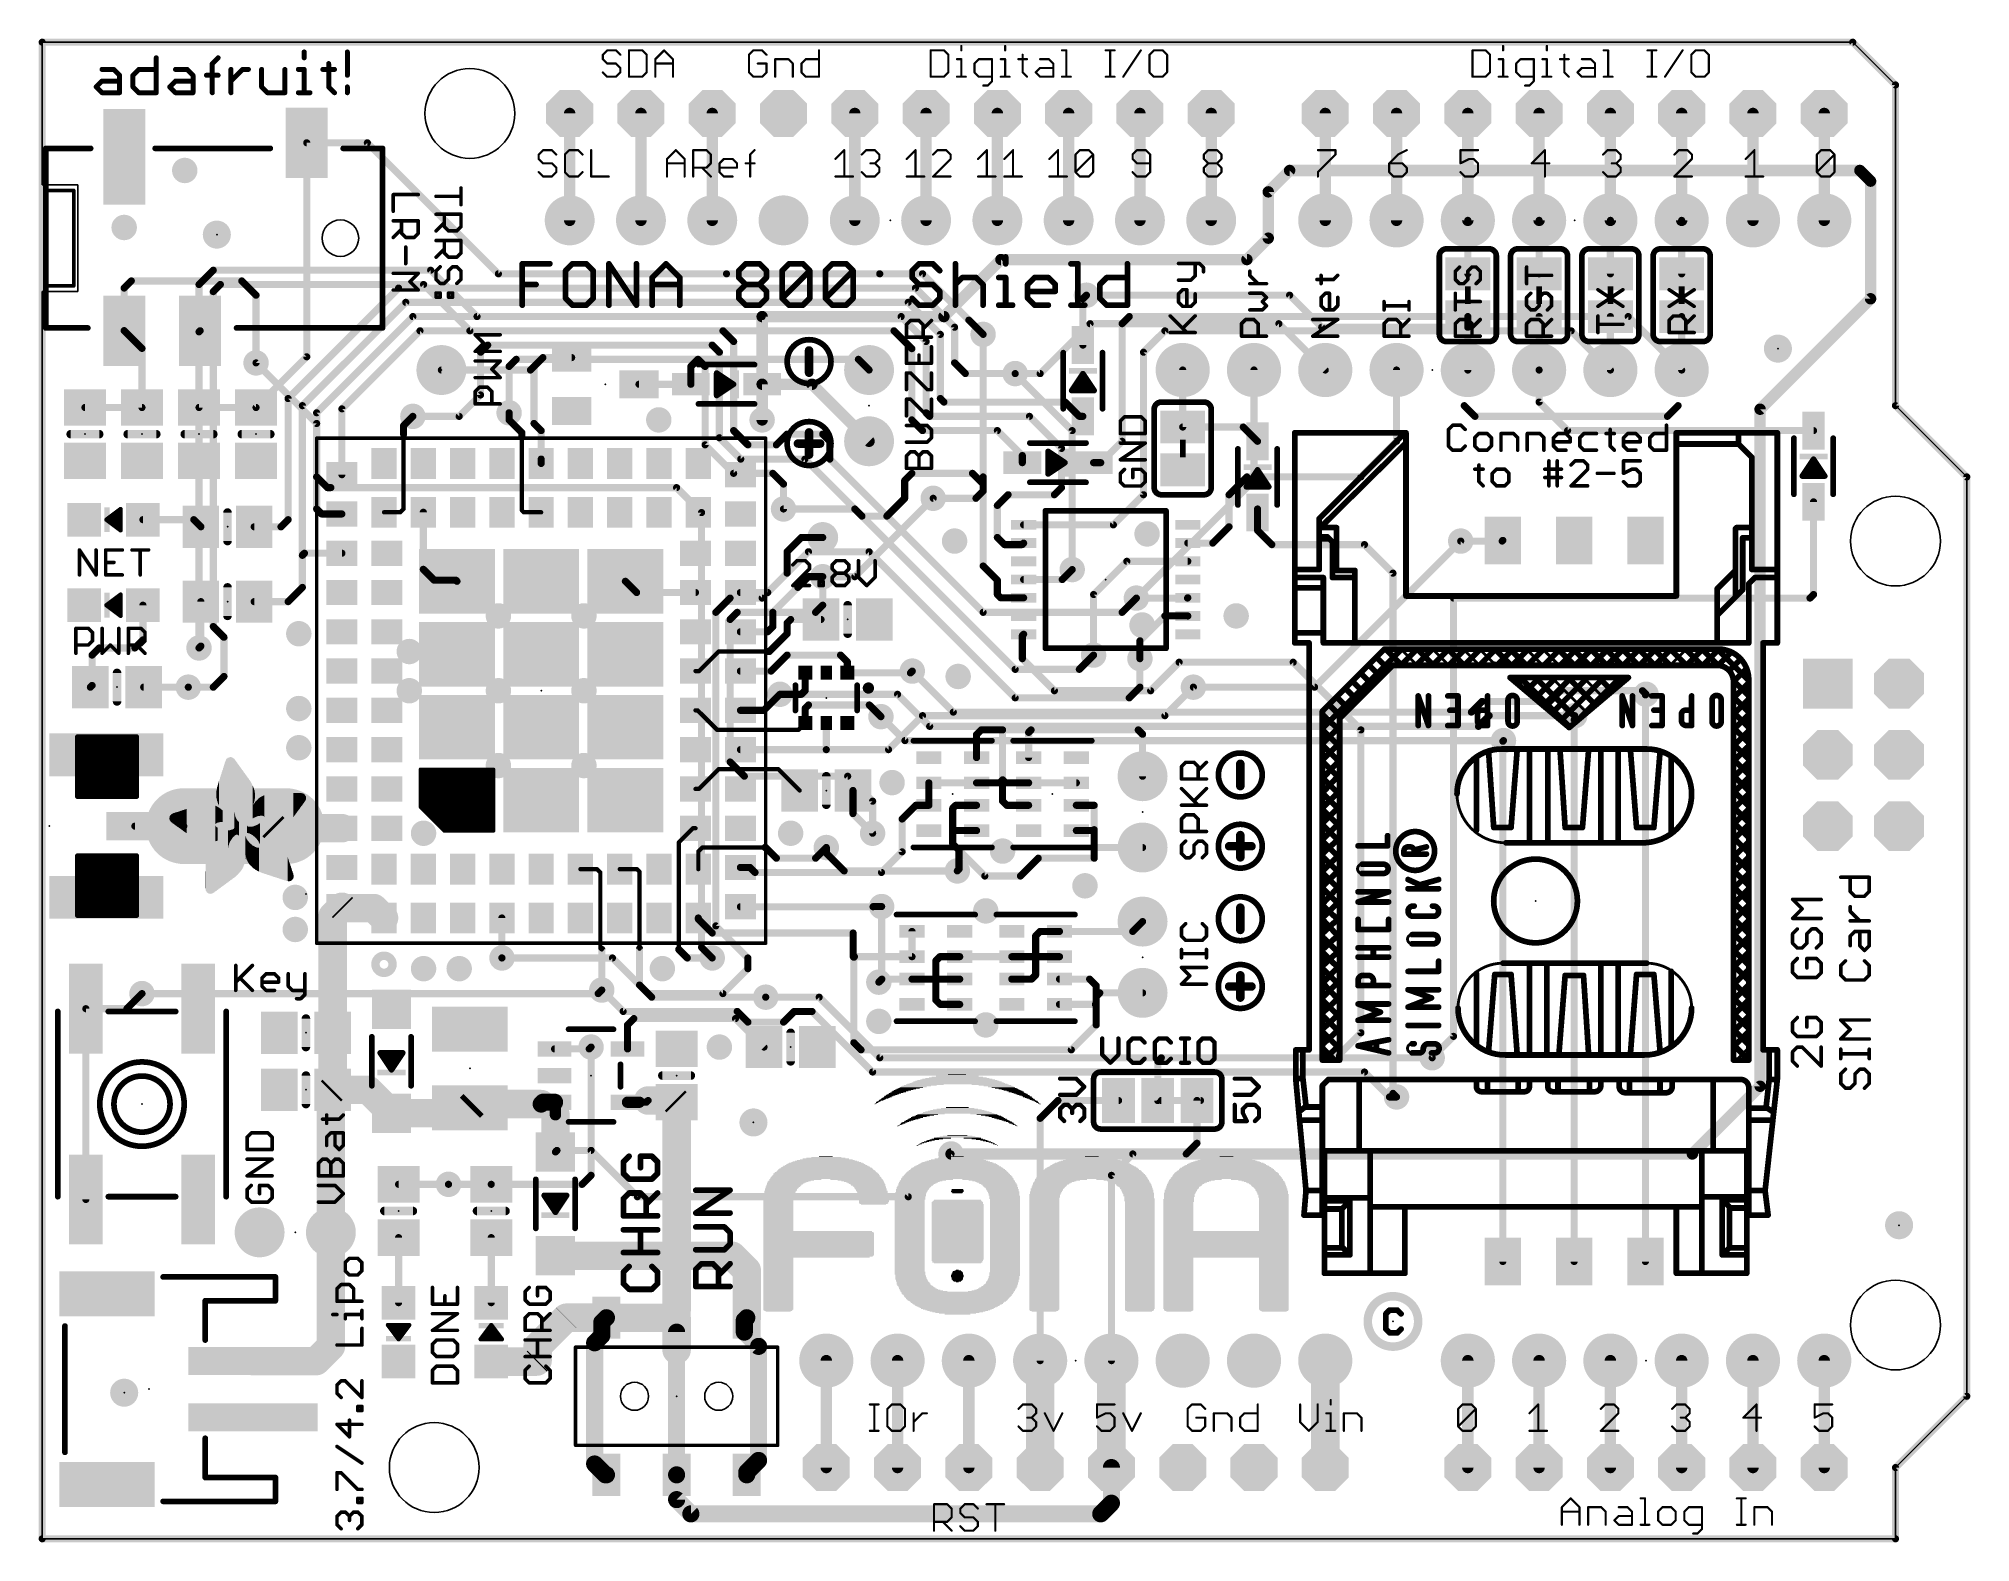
# Model space of a CAD drawing. Extents: x -0.1 to 68.7, y -0.1 to 53.5.
import ezdxf

# ---------------------------------------------------------------- set-up
doc = ezdxf.new("R2010")
doc.units = 0
for name, color, linetype in [('1', 12, 'CONTINUOUS'), ('16', 132, 'CONTINUOUS'), ('17', 110, 'CONTINUOUS'), ('18', 110, 'CONTINUOUS'), ('20', 53, 'CONTINUOUS'), ('21', 40, 'CONTINUOUS'), ('22', 6, 'CONTINUOUS'), ('23', 53, 'CONTINUOUS'), ('24', 53, 'CONTINUOUS')]:
    doc.layers.add(name, color=color, linetype=linetype)

# ---------------------------------------------------------------- blocks, each defined once
blk = doc.blocks.new('RECT')
blk.add_solid([(-0.5, -0.5), (0.5, -0.5), (-0.5, 0.5), (0.5, 0.5)])
blk = doc.blocks.new('PIE')
at = {"const_width": 0.5}
blk.add_lwpolyline([(0, -0.25, 1), (0, 0.25, 1), (0, -0.25)], format="xyb", dxfattribs=at)
blk = doc.blocks.new('ROUNDP')
at = {"const_width": 0.5}
blk.add_lwpolyline([(0, -0.25, 1), (0, 0.25, 1), (0, -0.25)], format="xyb", dxfattribs=at)
blk = doc.blocks.new('OCTAGONP')
at = {"const_width": 0.5}
blk.add_lwpolyline([(-0.25, -0.1036), (-0.25, 0.1036), (-0.1036, 0.25), (0.1036, 0.25), (0.25, 0.1036), (0.25, -0.1036), (0.1036, -0.25), (-0.1036, -0.25), (-0.25, -0.1036), (-0.25, 0.1036)], dxfattribs=at)
blk = doc.blocks.new('SQUAREP')
blk.add_solid([(-0.5, -0.5), (0.5, -0.5), (-0.5, 0.5), (0.5, 0.5)])
blk = doc.blocks.new('ROUNDV')
at = {"const_width": 0.5}
blk.add_lwpolyline([(0, -0.25, 1), (0, 0.25, 1), (0, -0.25)], format="xyb", dxfattribs=at)

msp = doc.modelspace()

# ---------------------------------------------------------------- linework, layer by layer
at = {"layer": '1'}
for points, const_width in [([(0, 53.34), (64.516, 53.34)], 0.254), ([(0, 0), (0, 53.34)], 0.254), ([(64.516, 53.34), (66.04, 51.816)], 0.254), ([(66.04, 51.816), (66.04, 40.386)], 0.254), ([(18.796, 50.8), (18.796, 46.99)], 0.4064), ([(21.336, 50.8), (21.336, 46.99)], 0.4064), ([(23.876, 50.8), (23.876, 46.99)], 0.4064), ([(28.956, 50.8), (28.956, 46.99)], 0.4064), ([(31.496, 50.8), (31.496, 46.99)], 0.4064), ([(34.036, 50.8), (34.036, 46.99)], 0.4064), ([(36.576, 50.8), (36.576, 46.99)], 0.4064), ([(39.116, 50.8), (39.116, 46.99)], 0.4064), ([(41.656, 50.8), (41.656, 46.99)], 0.4064), ([(45.72, 50.8), (45.72, 46.99)], 0.4064), ([(48.26, 50.8), (48.26, 46.99)], 0.4064), ([(50.8, 50.8), (50.8, 46.99)], 0.4064), ([(53.34, 50.8), (53.34, 46.99)], 0.4064), ([(55.88, 50.8), (55.88, 46.99)], 0.4064), ([(58.42, 50.8), (58.42, 46.99)], 0.4064), ([(60.96, 50.8), (60.96, 46.99)], 0.4064), ([(63.5, 50.8), (63.5, 46.99)], 0.4064), ([(9.427, 49.755), (11.586, 49.755)], 0.254), ([(9.427, 49.755), (9.427, 42.127)], 0.254), ([(11.586, 49.755), (16.256, 45.085)], 0.254), ([(3.175, 44.831), (2.921, 44.577)], 0.254), ([(7.112, 44.831), (3.175, 44.831)], 0.254), ([(7.62, 44.323), (7.112, 44.831)], 0.254), ([(16.256, 45.085), (24.384, 45.085)], 0.254), ([(24.384, 45.085), (29.845, 45.085)], 0.254), ([(29.845, 45.085), (31.369, 45.085)], 0.254), ([(31.369, 45.085), (33.02, 43.434)], 0.254), ([(2.921, 44.577), (2.921, 43.061)], 0.254), ([(7.62, 41.91), (7.62, 44.323)], 0.254), ([(8.763, 40.64), (12.7, 44.577)], 0.254), ([(9.271, 40.386), (12.954, 44.069)], 0.254), ([(12.7, 44.577), (31.115, 44.577)], 0.254), ([(12.954, 44.069), (30.861, 44.069)], 0.254), ([(30.861, 44.069), (32.004, 42.926)], 0.254), ([(31.115, 44.577), (32.512, 43.18)], 0.254), ([(37.084, 44.196), (37.211, 44.323)], 0.254), ([(37.084, 42.545), (37.084, 44.196)], 0.254), ([(9.779, 40.132), (13.208, 43.561)], 0.254), ([(13.208, 43.561), (30.607, 43.561)], 0.254), ([(30.607, 43.561), (31.496, 42.672)], 0.254), ([(33.02, 43.434), (33.528, 42.926)], 0.254), ([(38.481, 43.307), (38.735, 43.561)], 0.254), ([(38.481, 39.116), (38.481, 43.307)], 0.254), ([(38.735, 43.561), (56.515, 43.561)], 0.254), ([(56.515, 43.561), (58.42, 41.656)], 0.254), ([(2.921, 43.061), (2.927, 43.055)], 0.254), ([(3.556, 42.426), (2.927, 43.055)], 0.254), ([(5.588, 43.016), (5.627, 43.055)], 0.254), ([(5.588, 40.32), (5.588, 43.016)], 0.254), ([(10.68, 40.271), (13.462, 43.053)], 0.254), ([(13.462, 43.053), (30.353, 43.053)], 0.254), ([(30.353, 43.053), (30.988, 42.418)], 0.254), ([(31.496, 42.672), (31.496, 40.132)], 0.254), ([(32.004, 42.926), (32.004, 40.64)], 0.254), ([(32.512, 43.18), (32.512, 41.91)], 0.254), ([(40.005, 43.053), (39.243, 42.291)], 0.254), ([(40.005, 43.053), (54.483, 43.053)], 0.254), ([(54.483, 43.053), (55.88, 41.656)], 0.254), ([(3.556, 40.32), (3.556, 42.426)], 0.254), ([(9.427, 42.127), (7.62, 40.32)], 0.254), ([(17.526, 41.783), (17.78, 42.037)], 0.254), ([(17.841, 42.098), (17.78, 42.037)], 0.254), ([(18.866, 42.098), (17.841, 42.098)], 0.254), ([(23.114, 41.783), (23.368, 42.037)], 0.254), ([(23.368, 42.037), (29.083, 42.037)], 0.254), ([(29.083, 42.037), (29.464, 41.656)], 0.254), ([(30.988, 39.878), (30.988, 42.418)], 0.254), ([(32.512, 41.91), (32.893, 41.529)], 0.254), ([(39.243, 42.291), (39.243, 37.211)], 0.254), ([(14.224, 41.656), (17.399, 41.656)], 0.254), ([(17.399, 41.656), (17.526, 41.783)], 0.254), ([(17.526, 41.783), (17.526, 39.751)], 0.254), ([(23.114, 41.148), (23.114, 41.783)], 0.254), ([(25.654, 41.148), (27.432, 41.148)], 0.4064), ([(25.654, 41.148), (25.654, 39.878)], 0.4064), ([(27.432, 41.148), (29.464, 39.116)], 0.4064), ([(32.893, 41.529), (34.671, 41.529)], 0.254), ([(40.64, 41.656), (40.64, 39.624)], 0.254), ([(48.26, 39.116), (48.26, 41.656)], 0.254), ([(53.34, 40.513), (53.34, 41.656)], 0.254), ([(8.763, 36.322), (8.763, 40.64)], 0.254), ([(21.266, 41.148), (23.114, 41.148)], 0.254), ([(32.004, 40.64), (32.131, 40.513)], 0.254), ([(32.131, 40.513), (36.449, 40.513)], 0.254), ([(36.449, 40.513), (36.957, 40.005)], 0.254), ([(54.356, 39.497), (53.34, 40.513)], 0.254), ([(1.524, 40.32), (3.556, 40.32)], 0.254), ([(5.588, 40.32), (7.62, 40.32)], 0.254), ([(9.271, 35.052), (9.271, 40.386)], 0.254), ([(9.779, 36.703), (9.779, 40.132)], 0.254), ([(10.68, 37.926), (10.68, 40.271)], 0.254), ([(12.8778, 39.6748), (13.208, 40.005)], 0.254), ([(16.637, 40.132), (16.637, 39.878)], 0.254), ([(16.637, 39.878), (17.0942, 39.4208)], 0.254), ([(31.369, 39.497), (30.988, 39.878)], 0.254), ([(31.496, 40.132), (31.623, 40.005)], 0.254), ([(31.623, 40.005), (35.179, 40.005)], 0.254), ([(35.179, 40.005), (36.322, 38.862)], 0.254), ([(36.957, 40.005), (37.084, 40.005)], 0.254), ([(66.04, 40.386), (68.58, 37.846)], 0.254), ([(12.8778, 39.37), (12.8778, 39.6748)], 0.254), ([(12.8778, 36.703), (12.8778, 39.37)], 0.1524), ([(17.0942, 39.3192), (17.0942, 39.4208)], 0.254), ([(17.0942, 36.6522), (17.0942, 39.3192)], 0.1524), ([(17.526, 39.751), (17.78, 39.497)], 0.254), ([(17.78, 39.497), (17.78, 38.326)], 0.254), ([(31.369, 39.497), (34.036, 39.497)], 0.254), ([(34.036, 39.497), (34.925, 38.608)], 0.254), ([(38.481, 39.116), (37.719, 38.354)], 0.254), ([(42.799, 39.624), (40.64, 39.624)], 0.254), ([(43.307, 39.116), (42.799, 39.624)], 0.254), ([(46.99, 37.846), (48.26, 39.116)], 0.254), ([(63.119, 39.497), (54.356, 39.497)], 0.254), ([(17.78, 38.326), (17.78, 38.481)], 0.254), ([(34.925, 38.608), (34.925, 38.354)], 0.254), ([(36.322, 38.862), (36.322, 37.465)], 0.254), ([(30.988, 37.973), (30.734, 37.719)], 0.254), ([(33.147, 37.973), (30.988, 37.973)], 0.254), ([(33.528, 37.592), (33.147, 37.973)], 0.254), ([(37.719, 38.354), (37.465, 38.354)], 0.254), ([(42.291, 37.211), (42.926, 37.846)], 0.254), ([(42.926, 37.846), (46.99, 37.846)], 0.254), ([(68.58, 37.846), (68.58, 5.08)], 0.254), ([(28.956, 34.29), (31.75, 37.084)], 0.254), ([(30.734, 37.084), (30.099, 36.449)], 0.254), ([(30.734, 37.719), (30.734, 37.084)], 0.254), ([(33.528, 34.671), (33.528, 37.592)], 0.254), ([(34.417, 37.211), (34.036, 36.83)], 0.254), ([(36.068, 37.211), (34.417, 37.211)], 0.254), ([(36.322, 37.465), (36.068, 37.211)], 0.254), ([(39.243, 37.211), (38.1704, 36.1384)], 0.254), ([(42.291, 36.068), (42.291, 37.211)], 0.254), ([(9.956, 36.526), (9.779, 36.703)], 0.254), ([(10.68, 36.526), (9.956, 36.526)], 0.254), ([(12.18, 36.586), (12.7608, 36.586)], 0.1524), ([(12.7608, 36.586), (12.8778, 36.703)], 0.1524), ([(13.58, 36.586), (13.58, 34.553)], 0.254), ([(17.1604, 36.586), (17.0942, 36.6522)], 0.1524), ([(17.78, 36.586), (17.1604, 36.586)], 0.1524), ([(28.956, 36.703), (26.416, 36.703)], 0.254), ([(29.21, 36.449), (28.956, 36.703)], 0.254), ([(30.099, 36.449), (29.21, 36.449)], 0.254), ([(34.036, 36.83), (34.036, 35.687)], 0.254), ([(43.307, 36.576), (43.307, 36.703)], 0.254), ([(43.307, 36.576), (43.307, 35.941)], 0.254), ([(63.119, 36.957), (63.119, 33.655)], 0.254), ([(3.59, 36.322), (5.4, 36.322)], 0.254), ([(5.4, 36.322), (5.654, 36.068)], 0.254), ([(7.554, 36.068), (8.509, 36.068)], 0.254), ([(8.509, 36.068), (8.763, 36.322)], 0.254), ([(27.051, 35.687), (26.67, 35.306)], 0.254), ([(27.813, 35.687), (27.051, 35.687)], 0.254), ([(34.036, 35.687), (34.29, 35.433)], 0.254), ([(38.1704, 36.1384), (34.9718, 36.1384)], 0.254), ([(41.7114, 35.4884), (42.291, 36.068)], 0.254), ([(43.307, 35.941), (43.815, 35.433)], 0.254), ([(9.345, 35.126), (9.271, 35.052)], 0.254), ([(9.271, 33.909), (9.271, 35.052)], 0.254), ([(10.68, 35.126), (9.345, 35.126)], 0.254), ([(26.543, 35.179), (26.67, 35.306)], 0.254), ([(26.543, 34.417), (26.543, 35.179)], 0.254), ([(34.29, 35.433), (34.9164, 35.433)], 0.254), ([(34.9164, 35.433), (34.9718, 35.4884)], 0.254), ([(40.8218, 35.4884), (41.7114, 35.4884)], 0.254), ([(43.815, 35.433), (47.117, 35.433)], 0.254), ([(47.117, 35.433), (48.133, 34.417)], 0.254), ([(52.025, 35.56), (50.546, 35.56)], 0.254), ([(52.048, 35.583), (52.025, 35.56)], 0.254), ([(13.58, 34.553), (13.97, 34.163)], 0.254), ([(25.852, 33.726), (26.543, 34.417)], 0.254), ([(26.924, 33.909), (27.305, 34.29)], 0.254), ([(27.305, 34.29), (27.813, 34.29)], 0.254), ([(27.813, 34.29), (28.956, 34.29)], 0.254), ([(33.528, 34.671), (34.036, 34.163)], 0.254), ([(36.703, 34.544), (36.3474, 34.1884)], 0.254), ([(37.465, 33.655), (38.6484, 34.8384)], 0.254), ([(38.6484, 34.8384), (40.8218, 34.8384)], 0.254), ([(48.133, 34.417), (48.133, 15.875)], 0.254), ([(8.763, 33.401), (9.271, 33.909)], 0.254), ([(13.97, 34.163), (14.743, 34.163)], 0.254), ([(14.743, 34.163), (14.78, 34.126)], 0.254), ([(21.18, 33.726), (20.78, 34.126)], 0.254), ([(23.28, 33.726), (21.18, 33.726)], 0.254), ([(24.88, 33.726), (25.852, 33.726)], 0.254), ([(26.035, 33.02), (26.924, 33.909)], 0.254), ([(34.036, 34.163), (34.036, 33.655)], 0.254), ([(34.036, 33.655), (34.1526, 33.5384)], 0.254), ([(36.3474, 34.1884), (34.9718, 34.1884)], 0.254), ([(37.465, 31.496), (37.465, 33.655)], 0.254), ([(63.119, 33.655), (62.992, 33.528)], 0.254), ([(3.59, 33.274), (3.59, 32.038)], 0.254), ([(5.654, 33.401), (5.654, 31.816)], 0.254), ([(7.554, 33.401), (8.763, 33.401)], 0.254), ([(26.035, 32.512), (26.035, 33.02)], 0.254), ([(34.1526, 33.5384), (34.9718, 33.5384)], 0.254), ([(38.989, 33.528), (40.8114, 33.528)], 0.254), ([(40.8114, 33.528), (40.8218, 33.5384)], 0.254), ([(62.992, 33.528), (50.292, 33.528)], 0.254), ([(50.292, 33.528), (50.292, 17.907)], 0.254), ([(24.88, 32.326), (25.849, 32.326)], 0.254), ([(25.849, 32.326), (26.035, 32.512)], 0.254), ([(25.908, 31.623), (26.543, 32.258)], 0.254), ([(26.543, 32.639), (26.67, 32.766)], 0.254), ([(26.543, 32.258), (26.543, 32.639)], 0.254), ([(26.67, 32.766), (27.752, 32.766)], 0.254), ([(34.925, 32.1916), (34.9718, 32.2384)], 0.254), ([(39.116, 32.004), (40.005, 32.893)], 0.254), ([(40.005, 32.893), (40.8172, 32.893)], 0.254), ([(40.8172, 32.893), (40.8218, 32.8884)], 0.254), ([(2.032, 31.75), (1.778, 31.496)], 0.254), ([(3.302, 31.75), (2.032, 31.75)], 0.254), ([(3.59, 32.038), (3.302, 31.75)], 0.254), ([(5.654, 31.816), (5.588, 31.75)], 0.254), ([(23.4076, 30.926), (24.0792, 31.5976)], 0.1524), ([(24.0792, 31.5976), (24.1046, 31.623)], 0.1524), ([(24.1046, 31.623), (25.847, 31.623)], 0.1524), ([(25.847, 31.623), (25.908, 31.623)], 0.254), ([(34.925, 31.369), (34.925, 32.1916)], 0.254), ([(39.116, 31.369), (39.116, 32.004)], 0.254), ([(1.778, 31.496), (1.778, 30.414)], 0.254), ([(23.28, 30.926), (23.4076, 30.926)], 0.1524), ([(24.88, 30.926), (25.973, 30.926)], 0.254), ([(25.973, 30.926), (26.543, 31.496)], 0.254), ([(26.543, 31.496), (28.448, 31.496)], 0.254), ([(27.19, 30.872), (27.19, 30.238)], 0.254), ([(28.448, 31.496), (28.69, 31.254)], 0.254), ([(28.69, 30.872), (28.69, 31.254)], 0.254), ([(28.701, 30.861), (28.69, 30.872)], 0.254), ([(28.701, 30.861), (30.939, 30.861)], 0.254), ([(30.939, 30.861), (31.004, 30.926)], 0.254), ([(34.925, 31.369), (36.068, 30.226)], 0.254), ([(39.497, 30.226), (40.513, 31.242)], 0.254), ([(40.513, 31.242), (44.577, 31.242)], 0.254), ([(44.577, 31.242), (46.99, 28.829)], 0.254), ([(1.778, 30.414), (1.717, 30.353)], 0.254), ([(3.617, 30.353), (5.207, 30.353)], 0.254), ([(27.051, 30.099), (27.19, 30.238)], 0.254), ([(36.068, 30.226), (39.497, 30.226)], 0.254), ([(41.021, 30.353), (40.005, 29.337)], 0.254), ([(23.28, 29.526), (23.3568, 29.526)], 0.1524), ([(23.3568, 29.526), (24.0538, 28.829)], 0.1524), ([(24.88, 29.526), (25.716, 29.526)], 0.254), ([(25.716, 29.526), (26.289, 30.099)], 0.254), ([(27.051, 30.099), (26.289, 30.099)], 0.254), ([(27.19, 29.603), (27.305, 29.718)], 0.254), ([(27.19, 29.072), (27.19, 29.603)], 0.254), ([(29.472, 29.718), (27.305, 29.718)], 0.254), ([(29.472, 29.718), (29.888, 29.302)], 0.254), ([(57.128, 30.077), (57.15, 30.099)], 0.254), ([(57.128, 9.883), (57.128, 30.077)], 0.254), ([(26.947, 28.829), (27.19, 29.072)], 0.1524), ([(27.94, 29.072), (27.94, 28.126)], 0.254), ([(30.158, 28.126), (31.369, 29.337)], 0.254), ([(40.005, 29.337), (31.369, 29.337)], 0.254), ([(33.294, 28.663), (33.46, 28.829)], 0.254), ([(33.46, 28.829), (34.222, 28.829)], 0.254), ([(34.222, 28.829), (35.238, 28.829)], 0.254), ([(34.222, 27.051), (34.222, 28.829)], 0.254), ([(35.15, 28.741), (35.238, 28.829)], 0.254), ([(35.238, 28.829), (39.056, 28.829)], 0.254), ([(39.056, 28.829), (39.21, 28.675)], 0.254), ([(46.99, 18.034), (46.99, 28.829)], 0.254), ([(54.588, 29.188), (54.61, 29.21)], 0.254), ([(54.588, 9.883), (54.588, 29.188)], 0.254), ([(54.61, 29.21), (54.61, 29.337)], 0.254), ([(1.27, 26.4652), (1.27, 28.575)], 0.2032), ([(1.27, 28.575), (3.3528, 28.575)], 0.2032), ([(1.27, 28.448), (3.3528, 28.448)], 0.2032), ([(1.27, 28.2448), (3.3528, 28.2448)], 0.2032), ([(3.3528, 28.575), (3.3528, 26.4652)], 0.2032), ([(24.0538, 28.829), (26.947, 28.829)], 0.1524), ([(24.88, 28.126), (27.94, 28.126)], 0.254), ([(27.94, 28.126), (30.158, 28.126)], 0.254), ([(33.294, 27.843), (33.294, 28.663)], 0.254), ([(35.15, 27.843), (35.15, 28.741)], 0.254), ([(39.21, 28.675), (39.21, 27.178)], 0.254), ([(52.048, 28.426), (52.07, 28.448)], 0.254), ([(52.048, 9.883), (52.048, 28.426)], 0.254), ([(1.27, 28.0416), (3.3528, 28.0416)], 0.2032), ([(1.27, 27.8384), (3.3528, 27.8384)], 0.2032), ([(1.27, 27.6352), (3.3528, 27.6352)], 0.2032), ([(1.27, 27.432), (3.3528, 27.432)], 0.2032), ([(1.27, 27.2288), (3.3528, 27.2288)], 0.2032), ([(1.27, 27.0256), (3.3528, 27.0256)], 0.2032), ([(1.27, 26.8224), (3.3528, 26.8224)], 0.2032), ([(16.08, 27.426), (13.48, 27.426)], 0.127), ([(13.48, 27.426), (13.48, 26.076)], 0.127), ([(13.48, 27.305), (16.08, 27.305)], 0.127), ([(13.48, 27.178), (16.08, 27.178)], 0.127), ([(13.48, 27.051), (16.08, 27.051)], 0.127), ([(13.48, 26.924), (16.08, 26.924)], 0.127), ([(13.48, 26.797), (16.08, 26.797)], 0.127), ([(16.08, 25.226), (16.08, 27.426)], 0.127), ([(23.3986, 26.726), (24.0792, 27.4066)], 0.1524), ([(24.0792, 27.4066), (24.1046, 27.432)], 0.1524), ([(24.1046, 27.432), (26.228, 27.432)], 0.1524), ([(26.228, 27.432), (26.99, 26.67)], 0.1524), ([(31.594, 26.943), (33.294, 26.943)], 0.254), ([(31.594, 26.143), (31.594, 26.943)], 0.254), ([(33.294, 26.943), (34.114, 26.943)], 0.254), ([(34.114, 26.943), (34.222, 27.051)], 0.254), ([(34.222, 26.289), (34.222, 27.051)], 0.254), ([(34.33, 26.943), (34.222, 27.051)], 0.254), ([(35.15, 26.943), (34.33, 26.943)], 0.254), ([(36.85, 26.943), (35.15, 26.943)], 0.254), ([(1.27, 26.6192), (3.3528, 26.6192)], 0.2032), ([(3.3528, 26.4652), (1.27, 26.4652)], 0.2032), ([(5.045, 25.4), (8.2, 25.4)], 2.7), ([(8.2, 25.4), (8.7, 25.4)], 2.7), ([(13.48, 26.67), (16.08, 26.67)], 0.127), ([(13.48, 26.543), (16.08, 26.543)], 0.127), ([(13.48, 26.416), (16.08, 26.416)], 0.127), ([(13.48, 26.289), (16.08, 26.289)], 0.127), ([(13.48, 26.162), (16.08, 26.162)], 0.127), ([(23.28, 26.726), (23.3986, 26.726)], 0.1524), ([(28.89, 26.67), (28.89, 25.847)], 0.254), ([(30.642, 25.654), (31.131, 26.143)], 0.254), ([(31.594, 26.143), (31.131, 26.143)], 0.254), ([(32.552, 26.143), (32.444, 26.035)], 0.254), ([(32.444, 26.035), (32.444, 25.273)], 0.254), ([(33.294, 26.143), (32.552, 26.143)], 0.254), ([(34.368, 26.143), (34.222, 26.289)], 0.254), ([(35.15, 26.143), (34.368, 26.143)], 0.254), ([(36.85, 26.143), (37.486, 26.143)], 0.254), ([(37.486, 25.273), (37.486, 26.143)], 0.254), ([(3.302, 25.4), (5.045, 25.4)], 0.254), ([(8.274, 25.326), (8.2, 25.4)], 1.016), ([(10.68, 25.326), (8.274, 25.326)], 1.016), ([(13.48, 26.076), (14.33, 25.226)], 0.127), ([(13.521, 26.035), (16.08, 26.035)], 0.127), ([(13.648, 25.908), (16.08, 25.908)], 0.127), ([(13.775, 25.781), (16.08, 25.781)], 0.127), ([(13.902, 25.654), (16.08, 25.654)], 0.127), ([(14.029, 25.527), (16.08, 25.527)], 0.127), ([(28.89, 25.847), (29.591, 25.146)], 0.254), ([(30.642, 24.484), (30.642, 25.654)], 0.254), ([(14.156, 25.4), (16.08, 25.4)], 0.127), ([(14.283, 25.273), (16.08, 25.273)], 0.127), ([(14.33, 25.226), (16.08, 25.226)], 0.127), ([(22.7076, 24.8412), (22.6822, 24.8158)], 0.1524), ([(22.6822, 24.8158), (22.6822, 21.0058)], 0.1524), ([(23.1924, 25.326), (22.7076, 24.8412)], 0.1524), ([(23.28, 25.326), (23.1924, 25.326)], 0.1524), ([(32.444, 25.273), (32.444, 24.765)], 0.254), ([(32.474, 25.243), (32.444, 25.273)], 0.254), ([(32.444, 24.765), (32.6685, 24.5405)], 0.254), ([(33.294, 25.243), (32.474, 25.243)], 0.254), ([(36.85, 25.243), (37.456, 25.243)], 0.254), ([(37.456, 25.243), (37.486, 25.273)], 0.254), ([(37.486, 25.213), (37.456, 25.243)], 0.254), ([(37.486, 24.638), (37.486, 25.213)], 0.254), ([(1.27, 22.225), (1.27, 24.3348)], 0.2032), ([(1.27, 24.3348), (3.3528, 24.3348)], 0.2032), ([(1.27, 24.1808), (3.3528, 24.1808)], 0.2032), ([(3.3528, 24.3348), (3.3528, 22.225)], 0.2032), ([(23.38, 24.4976), (23.5204, 24.638)], 0.1524), ([(23.38, 23.866), (23.38, 24.4976)], 0.1524), ([(23.5204, 24.638), (25.7556, 24.638)], 0.1524), ([(25.7556, 24.638), (25.781, 24.638)], 0.254), ([(25.781, 24.638), (26.162, 24.257)], 0.254), ([(26.162, 24.257), (27.559, 24.257)], 0.254), ([(27.559, 24.257), (27.94, 24.638)], 0.254), ([(29.907, 23.749), (30.642, 24.484)], 0.254), ([(32.6685, 24.5405), (33.587, 23.622)], 0.254), ([(32.6685, 23.8625), (32.6685, 24.5405)], 0.254), ([(34.857, 23.622), (35.492, 24.257)], 0.254), ([(35.492, 24.257), (37.486, 24.257)], 0.254), ([(39.21, 24.638), (37.486, 24.638)], 0.254), ([(37.486, 24.257), (37.486, 24.638)], 0.254), ([(1.27, 23.9776), (3.3528, 23.9776)], 0.2032), ([(1.27, 23.7744), (3.3528, 23.7744)], 0.2032), ([(1.27, 23.5712), (3.3528, 23.5712)], 0.2032), ([(1.27, 23.368), (3.3528, 23.368)], 0.2032), ([(19.18, 23.866), (19.7712, 23.866)], 0.1524), ([(19.7712, 23.866), (19.8882, 23.749)], 0.1524), ([(19.8882, 23.749), (19.8882, 21.0566)], 0.1524), ([(20.58, 23.866), (21.1936, 23.866)], 0.1524), ([(21.1936, 23.866), (21.2852, 23.7744)], 0.1524), ([(21.2852, 23.7744), (21.2852, 21.0312)], 0.1524), ([(24.88, 23.926), (25.223, 23.926)], 0.254), ([(25.223, 23.926), (25.4, 23.749)], 0.254), ([(25.4, 23.749), (29.907, 23.749)], 0.254), ([(32.609, 23.803), (32.6685, 23.8625)], 0.254), ([(33.587, 23.622), (34.857, 23.622)], 0.254), ([(1.27, 23.1648), (3.3528, 23.1648)], 0.2032), ([(1.27, 22.9616), (3.3528, 22.9616)], 0.2032), ([(1.27, 22.7584), (3.3528, 22.7584)], 0.2032), ([(10.348, 22.194), (10.68, 22.526)], 1.016), ([(10.727, 22.479), (10.68, 22.526)], 1.016), ([(11.811, 22.479), (10.727, 22.479)], 1.016), ([(12.164, 22.126), (11.811, 22.479)], 1.016), ([(1.27, 22.5552), (3.3528, 22.5552)], 0.2032), ([(1.27, 22.352), (3.3528, 22.352)], 0.2032), ([(3.3528, 22.225), (1.27, 22.225)], 0.2032), ([(10.348, 18.034), (10.348, 22.194)], 1.016), ([(12.18, 22.126), (12.164, 22.126)], 1.016), ([(16.38, 22.126), (16.38, 20.704)], 0.254), ([(23.38, 22.126), (23.38, 22.086)], 0.254), ([(23.38, 22.086), (23.876, 21.59)], 0.254), ([(24.88, 22.526), (29.605, 22.526)], 0.254), ([(29.612, 22.533), (29.605, 22.526)], 0.254), ([(29.912, 22.533), (29.612, 22.533)], 0.254), ([(38.859, 21.647), (39.21, 21.998)], 0.254), ([(23.876, 21.59), (28.896, 21.59)], 0.254), ([(28.896, 21.59), (28.896, 20.755)], 0.254), ([(30.994, 20.747), (30.994, 21.647)], 0.254), ([(35.4, 21.49), (35.557, 21.647)], 0.254), ([(35.4, 20.728), (35.4, 21.49)], 0.254), ([(36.25, 21.647), (35.557, 21.647)], 0.254), ([(36.25, 21.647), (38.859, 21.647)], 0.254), ([(16.38, 20.704), (16.383, 20.701)], 0.254), ([(19.8882, 21.0566), (19.939, 21.0058)], 0.1524), ([(19.939, 19.558), (19.939, 21.0058)], 0.254), ([(21.2852, 21.0312), (21.2852, 19.7358)], 0.254), ([(22.6822, 21.0058), (22.987, 20.701)], 0.254), ([(22.987, 20.701), (23.876, 20.701)], 0.254), ([(28.896, 20.755), (28.923, 20.728)], 0.254), ([(28.942, 20.747), (28.923, 20.728)], 0.254), ([(28.923, 20.728), (28.923, 17.68)], 0.254), ([(30.994, 20.747), (28.942, 20.747)], 0.254), ([(31.99, 20.747), (31.844, 20.601)], 0.254), ([(31.844, 19.966), (31.844, 20.601)], 0.254), ([(32.694, 20.747), (31.99, 20.747)], 0.254), ([(32.694, 20.747), (34.55, 20.747)], 0.254), ([(34.55, 20.747), (35.381, 20.747)], 0.254), ([(35.381, 20.747), (35.4, 20.728)], 0.254), ([(35.419, 20.747), (35.4, 20.728)], 0.254), ([(35.4, 20.093), (35.4, 20.728)], 0.254), ([(36.25, 20.747), (35.419, 20.747)], 0.254), ([(29.92, 19.947), (29.812, 19.839)], 0.254), ([(30.994, 19.947), (29.92, 19.947)], 0.254), ([(30.994, 19.947), (31.825, 19.947)], 0.254), ([(31.825, 19.947), (31.844, 19.966)], 0.254), ([(31.844, 19.204), (31.844, 19.966)], 0.254), ([(31.863, 19.947), (31.844, 19.966)], 0.254), ([(32.694, 19.947), (31.863, 19.947)], 0.254), ([(34.55, 19.947), (35.254, 19.947)], 0.254), ([(35.254, 19.947), (35.4, 20.093)], 0.254), ([(36.25, 19.947), (37.324, 19.947)], 0.254), ([(37.559, 19.712), (37.324, 19.947)], 0.254), ([(3.019, 18.894), (3.556, 19.431)], 0.254), ([(21.2852, 19.7358), (21.717, 19.304)], 0.254), ([(21.717, 19.304), (25.781, 19.304)], 0.254), ([(32.001, 19.047), (31.844, 19.204)], 0.254), ([(37.559, 19.331), (37.559, 19.712)], 0.254), ([(37.686, 19.458), (37.559, 19.331)], 0.254), ([(37.559, 19.077), (37.559, 19.331)], 0.254), ([(39.21, 19.458), (37.686, 19.458)], 0.254), ([(1.556, 12.094), (1.556, 18.894)], 0.254), ([(1.556, 18.894), (3.019, 18.894)], 0.254), ([(20.8581, 18.3181), (21.082, 18.542)], 0.254), ([(21.082, 18.542), (24.704, 18.542)], 0.254), ([(24.704, 18.542), (25.72, 17.526)], 0.254), ([(32.694, 19.047), (32.001, 19.047)], 0.254), ([(36.25, 19.047), (37.529, 19.047)], 0.254), ([(37.529, 19.047), (37.559, 19.077)], 0.254), ([(37.559, 18.315), (37.559, 19.077)], 0.254), ([(10.348, 16.002), (10.348, 18.034)], 1.016), ([(20.8581, 17.46), (20.8581, 18.3181)], 0.254), ([(36.67, 17.426), (37.559, 18.315)], 0.254), ([(46.101, 17.145), (46.99, 18.034)], 0.254), ([(50.292, 17.907), (49.53, 17.145)], 0.254), ([(18.2579, 17.46), (19.492, 17.46)], 0.254), ([(19.492, 17.46), (19.558, 17.526)], 0.254), ([(29.177, 17.426), (28.923, 17.68)], 0.254), ([(29.177, 17.426), (36.67, 17.426)], 0.254), ([(39.751, 17.018), (39.878, 17.145)], 0.254), ([(39.878, 17.145), (46.101, 17.145)], 0.254), ([(39.751, 15.621), (39.751, 17.018)], 0.254), ([(10.287, 15.941), (10.348, 16.002)], 1.016), ([(10.287, 10.922), (10.287, 15.941)], 1.016), ([(10.348, 16.002), (11.612, 16.002)], 1.016), ([(11.612, 16.002), (12.446, 15.168)], 1.016), ([(15.044, 15.168), (15.24, 15.364)], 1.016), ([(15.37, 15.494), (15.24, 15.364)], 1.016), ([(17.78, 15.494), (15.37, 15.494)], 1.016), ([(17.846, 15.56), (17.78, 15.494)], 0.6096), ([(18.2579, 15.56), (17.846, 15.56)], 0.6096), ([(21.59, 15.621), (22.545, 15.621)], 1.016), ([(22.545, 15.621), (22.606, 15.56)], 1.016), ([(22.606, 13.97), (22.606, 15.56)], 1.016), ([(48.133, 15.875), (48.26, 15.748)], 0.254), ([(12.446, 15.168), (15.044, 15.168)], 1.016), ([(18.288, 13.788), (18.288, 15.113)], 1.016), ([(18.288, 15.5299), (18.2579, 15.56)], 0.4064), ([(18.288, 15.113), (18.288, 15.5299)], 0.4064), ([(20.8581, 15.56), (21.275, 15.56)], 0.4064), ([(21.275, 15.56), (21.529, 15.56)], 0.254), ([(21.529, 15.56), (21.59, 15.621)], 0.254), ([(35.56, 14.986), (36.195, 15.621)], 0.254), ([(36.195, 15.621), (38.354, 15.621)], 0.254), ([(39.878, 15.621), (41.275, 15.621)], 0.254), ([(41.148, 14.097), (41.148, 15.621)], 0.254), ([(35.56, 6.35), (35.56, 14.986)], 0.254), ([(18.343, 13.843), (18.288, 13.788)], 0.254), ([(19.558, 13.843), (18.343, 13.843)], 0.254), ([(21.209, 12.192), (19.558, 13.843)], 0.254), ([(30.861, 12.192), (32.385, 13.716)], 0.254), ([(38.1, 12.954), (38.862, 13.716)], 0.254), ([(38.862, 13.716), (40.767, 13.716)], 0.254), ([(40.767, 13.716), (41.148, 14.097)], 0.254), ([(38.1, 6.35), (38.1, 12.954)], 0.254), ([(12.7, 12.634), (14.478, 12.634)], 0.254), ([(14.478, 12.634), (16.002, 12.634)], 0.254), ([(30.861, 12.192), (21.209, 12.192)], 0.254), ([(10.287, 6.858), (10.287, 10.922)], 1.016), ([(12.7, 10.734), (12.7, 8.416)], 0.254), ([(16.002, 10.734), (16.002, 8.416)], 0.254), ([(18.288, 10.088), (24.583, 10.088)], 1.016), ([(24.583, 10.088), (25.106, 9.565)], 1.016), ([(25.106, 7.88), (25.106, 9.565)], 1.016), ([(17.653, 6.858), (18.669, 7.874)], 1.016), ([(18.675, 7.88), (18.669, 7.874)], 1.016), ([(20.106, 7.88), (18.675, 7.88)], 1.016), ([(22.606, 7.88), (22.606, 7.366)], 1.016), ([(19.939, 7.713), (20.106, 7.88)], 0.6096), ([(19.939, 7.239), (19.939, 7.713)], 0.6096), ([(22.606, 7.366), (22.606, 6.731)], 1.016), ([(22.606, 2.28), (22.606, 7.366)], 0.6096), ([(25.019, 7.793), (25.106, 7.88)], 0.6096), ([(25.019, 7.366), (25.019, 7.793)], 0.6096), ([(25.527, 6.858), (25.019, 7.366)], 0.6096), ([(9.763, 6.334), (10.287, 6.858)], 1.016), ([(17.653, 6.35), (17.653, 6.858)], 1.016), ([(19.685, 6.985), (19.939, 7.239)], 0.6096), ([(19.685, 2.667), (19.685, 6.985)], 0.6096), ([(25.527, 2.794), (25.527, 6.858)], 0.6096), ([(7.51, 6.334), (9.763, 6.334)], 1.016), ([(16.002, 6.316), (17.619, 6.316)], 1.016), ([(17.619, 6.316), (17.653, 6.35)], 1.016), ([(27.94, 2.54), (27.94, 6.35)], 0.4064), ([(30.48, 2.54), (30.48, 6.35)], 0.4064), ([(33.02, 2.54), (33.02, 6.35)], 0.4064), ([(35.56, 2.54), (35.56, 6.35)], 1.016), ([(38.1, 2.54), (38.1, 6.35)], 1.016), ([(45.72, 2.54), (45.72, 6.35)], 1.016), ([(50.8, 2.54), (50.8, 6.35)], 0.4064), ([(53.34, 2.54), (53.34, 6.35)], 0.4064), ([(55.88, 2.54), (55.88, 6.35)], 0.4064), ([(58.42, 2.54), (58.42, 6.35)], 0.4064), ([(60.96, 2.54), (60.96, 6.35)], 0.4064), ([(63.5, 2.54), (63.5, 6.35)], 0.4064), ([(68.58, 5.08), (66.04, 2.54)], 0.254), ([(20.072, 2.28), (19.685, 2.667)], 0.6096), ([(25.106, 2.373), (25.527, 2.794)], 0.6096), ([(38.1, 2.54), (38.1, 1.27)], 0.6096), ([(20.106, 2.28), (20.072, 2.28)], 0.6096), ([(22.606, 1.397), (22.606, 2.28)], 0.6096), ([(25.106, 2.28), (25.106, 2.373)], 0.6096), ([(66.04, 2.54), (66.04, 0)], 0.254), ([(23.114, 0.889), (22.606, 1.397)], 0.6096), ([(38.1, 1.27), (37.719, 0.889)], 0.6096), ([(37.719, 0.889), (23.114, 0.889)], 0.6096), ([(66.04, 0), (0, 0)], 0.254)]:
    msp.add_lwpolyline(points, dxfattribs=dict(at, const_width=const_width))
for points, const_width in [([(0, 53.4035, 1), (0, 53.2765)], 0.127), ([(0.0635, 53.34, 1), (-0.0635, 53.34)], 0.127), ([(64.5609, 53.3849, 1), (64.4711, 53.2951)], 0.127), ([(64.516, 53.2765, 1), (64.516, 53.4035)], 0.127), ([(66.1035, 51.816, 1), (65.9765, 51.816)], 0.127), ([(65.9951, 51.7711, 1), (66.0849, 51.8609)], 0.127), ([(18.8976, 50.8, 1), (18.6944, 50.8)], 0.2032), ([(21.4376, 50.8, 1), (21.2344, 50.8)], 0.2032), ([(23.9776, 50.8, 1), (23.7744, 50.8)], 0.2032), ([(29.0576, 50.8, 1), (28.8544, 50.8)], 0.2032), ([(31.5976, 50.8, 1), (31.3944, 50.8)], 0.2032), ([(34.1376, 50.8, 1), (33.9344, 50.8)], 0.2032), ([(36.6776, 50.8, 1), (36.4744, 50.8)], 0.2032), ([(39.2176, 50.8, 1), (39.0144, 50.8)], 0.2032), ([(41.7576, 50.8, 1), (41.5544, 50.8)], 0.2032), ([(45.8216, 50.8, 1), (45.6184, 50.8)], 0.2032), ([(48.3616, 50.8, 1), (48.1584, 50.8)], 0.2032), ([(50.9016, 50.8, 1), (50.6984, 50.8)], 0.2032), ([(53.4416, 50.8, 1), (53.2384, 50.8)], 0.2032), ([(55.9816, 50.8, 1), (55.7784, 50.8)], 0.2032), ([(58.5216, 50.8, 1), (58.3184, 50.8)], 0.2032), ([(61.0616, 50.8, 1), (60.8584, 50.8)], 0.2032), ([(63.6016, 50.8, 1), (63.3984, 50.8)], 0.2032), ([(9.427, 49.8185, 1), (9.427, 49.6915)], 0.127), ([(9.4905, 49.755, 1), (9.3635, 49.755)], 0.127), ([(11.6309, 49.7999, 1), (11.5411, 49.7101)], 0.127), ([(11.586, 49.6915, 1), (11.586, 49.8185)], 0.127), ([(18.6944, 46.99, 1), (18.8976, 46.99)], 0.2032), ([(21.2344, 46.99, 1), (21.4376, 46.99)], 0.2032), ([(23.7744, 46.99, 1), (23.9776, 46.99)], 0.2032), ([(28.8544, 46.99, 1), (29.0576, 46.99)], 0.2032), ([(31.3944, 46.99, 1), (31.5976, 46.99)], 0.2032), ([(33.9344, 46.99, 1), (34.1376, 46.99)], 0.2032), ([(36.4744, 46.99, 1), (36.6776, 46.99)], 0.2032), ([(39.0144, 46.99, 1), (39.2176, 46.99)], 0.2032), ([(41.5544, 46.99, 1), (41.7576, 46.99)], 0.2032), ([(45.6184, 46.99, 1), (45.8216, 46.99)], 0.2032), ([(48.1584, 46.99, 1), (48.3616, 46.99)], 0.2032), ([(50.6984, 46.99, 1), (50.9016, 46.99)], 0.2032), ([(53.2384, 46.99, 1), (53.4416, 46.99)], 0.2032), ([(55.7784, 46.99, 1), (55.9816, 46.99)], 0.2032), ([(58.3184, 46.99, 1), (58.5216, 46.99)], 0.2032), ([(60.8584, 46.99, 1), (61.0616, 46.99)], 0.2032), ([(63.3984, 46.99, 1), (63.6016, 46.99)], 0.2032), ([(3.175, 44.8945, 1), (3.175, 44.7675)], 0.127), ([(3.2199, 44.7861, 1), (3.1301, 44.8759)], 0.127), ([(7.1569, 44.8759, 1), (7.0671, 44.7861)], 0.127), ([(7.112, 44.7675, 1), (7.112, 44.8945)], 0.127), ([(16.256, 45.1485, 1), (16.256, 45.0215)], 0.127), ([(16.2111, 45.0401, 1), (16.3009, 45.1299)], 0.127), ([(24.384, 45.1485, 1), (24.384, 45.0215)], 0.127), ([(24.384, 45.0215, 1), (24.384, 45.1485)], 0.127), ([(29.845, 45.1485, 1), (29.845, 45.0215)], 0.127), ([(29.845, 45.0215, 1), (29.845, 45.1485)], 0.127), ([(31.4139, 45.1299, 1), (31.3241, 45.0401)], 0.127), ([(31.369, 45.0215, 1), (31.369, 45.1485)], 0.127), ([(2.9845, 44.577, 1), (2.8575, 44.577)], 0.127), ([(2.8761, 44.6219, 1), (2.9659, 44.5321)], 0.127), ([(7.6835, 44.323, 1), (7.5565, 44.323)], 0.127), ([(7.5751, 44.2781, 1), (7.6649, 44.3679)], 0.127), ([(12.7, 44.6405, 1), (12.7, 44.5135)], 0.127), ([(12.7449, 44.5321, 1), (12.6551, 44.6219)], 0.127), ([(12.954, 44.1325, 1), (12.954, 44.0055)], 0.127), ([(12.9989, 44.0241, 1), (12.9091, 44.1139)], 0.127), ([(30.9059, 44.1139, 1), (30.8161, 44.0241)], 0.127), ([(30.861, 44.0055, 1), (30.861, 44.1325)], 0.127), ([(31.1599, 44.6219, 1), (31.0701, 44.5321)], 0.127), ([(31.115, 44.5135, 1), (31.115, 44.6405)], 0.127), ([(37.1475, 44.196, 1), (37.0205, 44.196)], 0.127), ([(37.0391, 44.2409, 1), (37.1289, 44.1511)], 0.127), ([(37.2559, 44.2781, 1), (37.1661, 44.3679)], 0.127), ([(13.208, 43.6245, 1), (13.208, 43.4975)], 0.127), ([(13.2529, 43.5161, 1), (13.1631, 43.6059)], 0.127), ([(30.6519, 43.6059, 1), (30.5621, 43.5161)], 0.127), ([(30.607, 43.4975, 1), (30.607, 43.6245)], 0.127), ([(33.0649, 43.4789, 1), (32.9751, 43.3891)], 0.127), ([(32.9751, 43.3891, 1), (33.0649, 43.4789)], 0.127), ([(38.5445, 43.307, 1), (38.4175, 43.307)], 0.127), ([(38.4361, 43.3519, 1), (38.5259, 43.2621)], 0.127), ([(38.735, 43.6245, 1), (38.735, 43.4975)], 0.127), ([(38.7799, 43.5161, 1), (38.6901, 43.6059)], 0.127), ([(56.5599, 43.6059, 1), (56.4701, 43.5161)], 0.127), ([(56.515, 43.4975, 1), (56.515, 43.6245)], 0.127), ([(2.9659, 43.1059, 1), (2.8761, 43.0161)], 0.127), ([(2.8575, 43.061, 1), (2.9845, 43.061)], 0.127), ([(2.9719, 43.0999, 1), (2.8821, 43.0101)], 0.127), ([(2.8821, 43.0101, 1), (2.9719, 43.0999)], 0.127), ([(5.6515, 43.016, 1), (5.5245, 43.016)], 0.127), ([(5.5431, 43.0609, 1), (5.6329, 42.9711)], 0.127), ([(5.6719, 43.0101, 1), (5.5821, 43.0999)], 0.127), ([(13.462, 43.1165, 1), (13.462, 42.9895)], 0.127), ([(13.5069, 43.0081, 1), (13.4171, 43.0979)], 0.127), ([(30.3979, 43.0979, 1), (30.3081, 43.0081)], 0.127), ([(30.353, 42.9895, 1), (30.353, 43.1165)], 0.127), ([(31.5595, 42.672, 1), (31.4325, 42.672)], 0.127), ([(31.4511, 42.6271, 1), (31.5409, 42.7169)], 0.127), ([(32.0675, 42.926, 1), (31.9405, 42.926)], 0.127), ([(31.9591, 42.8811, 1), (32.0489, 42.9709)], 0.127), ([(32.5755, 43.18, 1), (32.4485, 43.18)], 0.127), ([(32.4671, 43.1351, 1), (32.5569, 43.2249)], 0.127), ([(33.4831, 42.8811, 1), (33.5729, 42.9709)], 0.127), ([(40.005, 43.1165, 1), (40.005, 42.9895)], 0.127), ([(40.0499, 43.0081, 1), (39.9601, 43.0979)], 0.127), ([(54.5279, 43.0979, 1), (54.4381, 43.0081)], 0.127), ([(54.483, 42.9895, 1), (54.483, 43.1165)], 0.127), ([(3.6195, 42.426, 1), (3.4925, 42.426)], 0.127), ([(3.5111, 42.3811, 1), (3.6009, 42.4709)], 0.127), ([(9.3635, 42.127, 1), (9.4905, 42.127)], 0.127), ([(9.4719, 42.0821, 1), (9.3821, 42.1719)], 0.127), ([(17.7351, 42.0819, 1), (17.8249, 41.9921)], 0.127), ([(17.8249, 41.9921, 1), (17.7351, 42.0819)], 0.127), ([(17.841, 42.1615, 1), (17.841, 42.0345)], 0.127), ([(17.8859, 42.0531, 1), (17.7961, 42.1429)], 0.127), ([(18.866, 42.0345, 1), (18.866, 42.1615)], 0.127), ([(23.368, 42.1005, 1), (23.368, 41.9735)], 0.127), ([(23.4129, 41.9921, 1), (23.3231, 42.0819)], 0.127), ([(29.1279, 42.0819, 1), (29.0381, 41.9921)], 0.127), ([(29.083, 41.9735, 1), (29.083, 42.1005)], 0.127), ([(31.0515, 42.418, 1), (30.9245, 42.418)], 0.127), ([(30.9431, 42.3731, 1), (31.0329, 42.4629)], 0.127), ([(32.5569, 41.9549, 1), (32.4671, 41.8651)], 0.127), ([(37.0205, 42.545, 1), (37.1475, 42.545)], 0.127), ([(39.3065, 42.291, 1), (39.1795, 42.291)], 0.127), ([(39.1981, 42.3359, 1), (39.2879, 42.2461)], 0.127), ([(7.5565, 41.91, 1), (7.6835, 41.91)], 0.127), ([(14.224, 41.7195, 1), (14.224, 41.5925)], 0.127), ([(17.3541, 41.7009, 1), (17.4439, 41.6111)], 0.127), ([(17.399, 41.5925, 1), (17.399, 41.7195)], 0.127), ([(17.5895, 41.783, 1), (17.4625, 41.783)], 0.127), ([(17.4811, 41.8279, 1), (17.5709, 41.7381)], 0.127), ([(17.5709, 41.7381, 1), (17.4811, 41.8279)], 0.127), ([(23.1775, 41.783, 1), (23.0505, 41.783)], 0.127), ([(23.0691, 41.8279, 1), (23.1589, 41.7381)], 0.127), ([(25.654, 41.2496, 1), (25.654, 41.0464)], 0.2032), ([(25.7556, 41.148, 1), (25.5524, 41.148)], 0.2032), ([(27.5038, 41.2198, 1), (27.3602, 41.0762)], 0.2032), ([(27.432, 41.0464, 1), (27.432, 41.2496)], 0.2032), ([(29.4191, 41.6111, 1), (29.5089, 41.7009)], 0.127), ([(32.4485, 41.91, 1), (32.5755, 41.91)], 0.127), ([(32.893, 41.5925, 1), (32.893, 41.4655)], 0.127), ([(32.8481, 41.4841, 1), (32.9379, 41.5739)], 0.127), ([(34.671, 41.4655, 1), (34.671, 41.5925)], 0.127), ([(40.7035, 41.656, 1), (40.5765, 41.656)], 0.127), ([(48.3235, 41.656, 1), (48.1965, 41.656)], 0.127), ([(53.4035, 41.656, 1), (53.2765, 41.656)], 0.127), ([(55.8351, 41.6111, 1), (55.9249, 41.7009)], 0.127), ([(58.3751, 41.6111, 1), (58.4649, 41.7009)], 0.127), ([(8.8265, 40.64, 1), (8.6995, 40.64)], 0.127), ([(8.7181, 40.6849, 1), (8.8079, 40.5951)], 0.127), ([(21.266, 41.2115, 1), (21.266, 41.0845)], 0.127), ([(23.0505, 41.148, 1), (23.1775, 41.148)], 0.127), ([(23.114, 41.0845, 1), (23.114, 41.2115)], 0.127), ([(32.0489, 40.6849, 1), (31.9591, 40.5951)], 0.127), ([(31.9405, 40.64, 1), (32.0675, 40.64)], 0.127), ([(32.131, 40.5765, 1), (32.131, 40.4495)], 0.127), ([(32.0861, 40.4681, 1), (32.1759, 40.5579)], 0.127), ([(36.4939, 40.5579, 1), (36.4041, 40.4681)], 0.127), ([(36.449, 40.4495, 1), (36.449, 40.5765)], 0.127), ([(53.3849, 40.5579, 1), (53.2951, 40.4681)], 0.127), ([(1.524, 40.3835, 1), (1.524, 40.2565)], 0.127), ([(3.4925, 40.32, 1), (3.6195, 40.32)], 0.127), ([(3.556, 40.2565, 1), (3.556, 40.3835)], 0.127), ([(5.588, 40.3835, 1), (5.588, 40.2565)], 0.127), ([(5.5245, 40.32, 1), (5.6515, 40.32)], 0.127), ([(7.5751, 40.3649, 1), (7.6649, 40.2751)], 0.127), ([(7.62, 40.2565, 1), (7.62, 40.3835)], 0.127), ([(9.3345, 40.386, 1), (9.2075, 40.386)], 0.127), ([(9.2261, 40.4309, 1), (9.3159, 40.3411)], 0.127), ([(9.8425, 40.132, 1), (9.7155, 40.132)], 0.127), ([(9.7341, 40.1769, 1), (9.8239, 40.0871)], 0.127), ([(10.7435, 40.271, 1), (10.6165, 40.271)], 0.127), ([(10.6351, 40.3159, 1), (10.7249, 40.2261)], 0.127), ([(13.2529, 39.9601, 1), (13.1631, 40.0499)], 0.127), ([(16.7005, 40.132, 1), (16.5735, 40.132)], 0.127), ([(16.6819, 39.9229, 1), (16.5921, 39.8331)], 0.127), ([(16.5735, 39.878, 1), (16.7005, 39.878)], 0.127), ([(25.5524, 39.878, 1), (25.7556, 39.878)], 0.2032), ([(31.0329, 39.9229, 1), (30.9431, 39.8331)], 0.127), ([(30.9245, 39.878, 1), (31.0515, 39.878)], 0.127), ([(31.5409, 40.1769, 1), (31.4511, 40.0871)], 0.127), ([(31.4325, 40.132, 1), (31.5595, 40.132)], 0.127), ([(31.623, 40.0685, 1), (31.623, 39.9415)], 0.127), ([(31.5781, 39.9601, 1), (31.6679, 40.0499)], 0.127), ([(35.2239, 40.0499, 1), (35.1341, 39.9601)], 0.127), ([(35.179, 39.9415, 1), (35.179, 40.0685)], 0.127), ([(36.957, 40.0685, 1), (36.957, 39.9415)], 0.127), ([(36.9121, 39.9601, 1), (37.0019, 40.0499)], 0.127), ([(37.084, 39.9415, 1), (37.084, 40.0685)], 0.127), ([(53.2765, 40.513, 1), (53.4035, 40.513)], 0.127), ([(66.0849, 40.4309, 1), (65.9951, 40.3411)], 0.127), ([(65.9765, 40.386, 1), (66.1035, 40.386)], 0.127), ([(12.9413, 39.6748, 1), (12.8143, 39.6748)], 0.127), ([(12.8329, 39.7197, 1), (12.9227, 39.6299)], 0.127), ([(12.8143, 39.37, 1), (12.9413, 39.37)], 0.127), ([(12.9159, 39.37, 1), (12.8397, 39.37)], 0.0762), ([(17.1577, 39.4208, 1), (17.0307, 39.4208)], 0.127), ([(17.0307, 39.3192, 1), (17.1577, 39.3192)], 0.127), ([(17.0493, 39.3759, 1), (17.1391, 39.4657)], 0.127), ([(17.1323, 39.3192, 1), (17.0561, 39.3192)], 0.0762), ([(17.5709, 39.7959, 1), (17.4811, 39.7061)], 0.127), ([(17.4625, 39.751, 1), (17.5895, 39.751)], 0.127), ([(17.8435, 39.497, 1), (17.7165, 39.497)], 0.127), ([(17.7351, 39.4521, 1), (17.8249, 39.5419)], 0.127), ([(29.3922, 39.0442, 1), (29.5358, 39.1878)], 0.2032), ([(31.369, 39.5605, 1), (31.369, 39.4335)], 0.127), ([(31.3241, 39.4521, 1), (31.4139, 39.5419)], 0.127), ([(34.0809, 39.5419, 1), (33.9911, 39.4521)], 0.127), ([(34.036, 39.4335, 1), (34.036, 39.5605)], 0.127), ([(38.5259, 39.0711, 1), (38.4361, 39.1609)], 0.127), ([(40.64, 39.6875, 1), (40.64, 39.5605)], 0.127), ([(40.5765, 39.624, 1), (40.7035, 39.624)], 0.127), ([(42.8439, 39.6689, 1), (42.7541, 39.5791)], 0.127), ([(42.799, 39.5605, 1), (42.799, 39.6875)], 0.127), ([(48.3049, 39.0711, 1), (48.2151, 39.1609)], 0.127), ([(54.356, 39.5605, 1), (54.356, 39.4335)], 0.127), ([(54.3111, 39.4521, 1), (54.4009, 39.5419)], 0.127), ([(63.119, 39.4335, 1), (63.119, 39.5605)], 0.127), ([(17.8435, 38.481, 1), (17.7165, 38.481)], 0.127), ([(34.9885, 38.608, 1), (34.8615, 38.608)], 0.127), ([(34.8801, 38.5631, 1), (34.9699, 38.6529)], 0.127), ([(36.3855, 38.862, 1), (36.2585, 38.862)], 0.127), ([(36.2771, 38.8171, 1), (36.3669, 38.9069)], 0.127), ([(38.4175, 39.116, 1), (38.5445, 39.116)], 0.127), ([(43.2621, 39.0711, 1), (43.3519, 39.1609)], 0.127), ([(48.1965, 39.116, 1), (48.3235, 39.116)], 0.127), ([(10.6165, 37.926, 1), (10.7435, 37.926)], 0.127), ([(17.7165, 38.326, 1), (17.8435, 38.326)], 0.127), ([(17.7165, 38.326, 1), (17.8435, 38.326)], 0.127), ([(30.988, 38.0365, 1), (30.988, 37.9095)], 0.127), ([(31.0329, 37.9281, 1), (30.9431, 38.0179)], 0.127), ([(33.1919, 38.0179, 1), (33.1021, 37.9281)], 0.127), ([(33.147, 37.9095, 1), (33.147, 38.0365)], 0.127), ([(34.8615, 38.354, 1), (34.9885, 38.354)], 0.127), ([(37.465, 38.4175, 1), (37.465, 38.2905)], 0.127), ([(37.6741, 38.3989, 1), (37.7639, 38.3091)], 0.127), ([(37.719, 38.2905, 1), (37.719, 38.4175)], 0.127), ([(42.926, 37.9095, 1), (42.926, 37.7825)], 0.127), ([(42.9709, 37.8011, 1), (42.8811, 37.8909)], 0.127), ([(46.9451, 37.8909, 1), (47.0349, 37.8011)], 0.127), ([(46.99, 37.7825, 1), (46.99, 37.9095)], 0.127), ([(68.6435, 37.846, 1), (68.5165, 37.846)], 0.127), ([(68.5351, 37.8011, 1), (68.6249, 37.8909)], 0.127), ([(30.7975, 37.719, 1), (30.6705, 37.719)], 0.127), ([(30.6891, 37.7639, 1), (30.7789, 37.6741)], 0.127), ([(30.7789, 37.0391, 1), (30.6891, 37.1289)], 0.127), ([(31.7949, 37.0391, 1), (31.7051, 37.1289)], 0.127), ([(33.5915, 37.592, 1), (33.4645, 37.592)], 0.127), ([(33.4831, 37.5471, 1), (33.5729, 37.6369)], 0.127), ([(34.417, 37.2745, 1), (34.417, 37.1475)], 0.127), ([(34.4619, 37.1661, 1), (34.3721, 37.2559)], 0.127), ([(36.0231, 37.2559, 1), (36.1129, 37.1661)], 0.127), ([(36.068, 37.1475, 1), (36.068, 37.2745)], 0.127), ([(36.2585, 37.465, 1), (36.3855, 37.465)], 0.127), ([(36.3669, 37.4201, 1), (36.2771, 37.5099)], 0.127), ([(39.1795, 37.211, 1), (39.3065, 37.211)], 0.127), ([(39.2879, 37.1661, 1), (39.1981, 37.2559)], 0.127), ([(42.3545, 37.211, 1), (42.2275, 37.211)], 0.127), ([(42.2461, 37.2559, 1), (42.3359, 37.1661)], 0.127), ([(9.8239, 36.7479, 1), (9.7341, 36.6581)], 0.127), ([(9.7155, 36.703, 1), (9.8425, 36.703)], 0.127), ([(9.956, 36.5895, 1), (9.956, 36.4625)], 0.127), ([(9.9111, 36.4811, 1), (10.0009, 36.5709)], 0.127), ([(10.68, 36.4625, 1), (10.68, 36.5895)], 0.127), ([(12.18, 36.6241, 1), (12.18, 36.5479)], 0.0762), ([(12.7339, 36.6129, 1), (12.7877, 36.5591)], 0.0762), ([(12.7608, 36.5479, 1), (12.7608, 36.6241)], 0.0762), ([(12.8397, 36.703, 1), (12.9159, 36.703)], 0.0762), ([(12.9047, 36.6761, 1), (12.8509, 36.7299)], 0.0762), ([(13.6435, 36.586, 1), (13.5165, 36.586)], 0.127), ([(17.0561, 36.6522, 1), (17.1323, 36.6522)], 0.0762), ([(17.1211, 36.6791, 1), (17.0673, 36.6253)], 0.0762), ([(17.1604, 36.6241, 1), (17.1604, 36.5479)], 0.0762), ([(17.1335, 36.5591, 1), (17.1873, 36.6129)], 0.0762), ([(17.78, 36.5479, 1), (17.78, 36.6241)], 0.0762), ([(26.416, 36.7665, 1), (26.416, 36.6395)], 0.127), ([(29.0009, 36.7479, 1), (28.9111, 36.6581)], 0.127), ([(28.956, 36.6395, 1), (28.956, 36.7665)], 0.127), ([(29.21, 36.5125, 1), (29.21, 36.3855)], 0.127), ([(29.1651, 36.4041, 1), (29.2549, 36.4939)], 0.127), ([(30.0541, 36.4939, 1), (30.1439, 36.4041)], 0.127), ([(30.099, 36.3855, 1), (30.099, 36.5125)], 0.127), ([(30.6705, 37.084, 1), (30.7975, 37.084)], 0.127), ([(34.0995, 36.83, 1), (33.9725, 36.83)], 0.127), ([(33.9911, 36.8749, 1), (34.0809, 36.7851)], 0.127), ([(43.3705, 36.703, 1), (43.2435, 36.703)], 0.127), ([(43.3705, 36.576, 1), (43.2435, 36.576)], 0.127), ([(43.2435, 36.576, 1), (43.3705, 36.576)], 0.127), ([(63.1825, 36.957, 1), (63.0555, 36.957)], 0.127), ([(3.59, 36.3855, 1), (3.59, 36.2585)], 0.127), ([(5.4449, 36.3669, 1), (5.3551, 36.2771)], 0.127), ([(5.4, 36.2585, 1), (5.4, 36.3855)], 0.127), ([(5.6091, 36.0231, 1), (5.6989, 36.1129)], 0.127), ([(7.554, 36.1315, 1), (7.554, 36.0045)], 0.127), ([(8.4641, 36.1129, 1), (8.5539, 36.0231)], 0.127), ([(8.509, 36.0045, 1), (8.509, 36.1315)], 0.127), ([(8.6995, 36.322, 1), (8.8265, 36.322)], 0.127), ([(8.8079, 36.2771, 1), (8.7181, 36.3669)], 0.127), ([(27.051, 35.7505, 1), (27.051, 35.6235)], 0.127), ([(27.0959, 35.6421, 1), (27.0061, 35.7319)], 0.127), ([(27.813, 35.6235, 1), (27.813, 35.7505)], 0.127), ([(34.0809, 35.7319, 1), (33.9911, 35.6421)], 0.127), ([(34.9718, 36.2019, 1), (34.9718, 36.0749)], 0.127), ([(38.1255, 36.1833, 1), (38.2153, 36.0935)], 0.127), ([(38.1704, 36.0749, 1), (38.1704, 36.2019)], 0.127), ([(42.2275, 36.068, 1), (42.3545, 36.068)], 0.127), ([(42.3359, 36.0231, 1), (42.2461, 36.1129)], 0.127), ([(43.3519, 35.9859, 1), (43.2621, 35.8961)], 0.127), ([(43.2435, 35.941, 1), (43.3705, 35.941)], 0.127), ([(9.3345, 35.052, 1), (9.2075, 35.052)], 0.127), ([(9.2261, 35.0969, 1), (9.3159, 35.0071)], 0.127), ([(9.2075, 35.052, 1), (9.3345, 35.052)], 0.127), ([(9.345, 35.1895, 1), (9.345, 35.0625)], 0.127), ([(9.3899, 35.0811, 1), (9.3001, 35.1709)], 0.127), ([(10.68, 35.0625, 1), (10.68, 35.1895)], 0.127), ([(26.6065, 35.179, 1), (26.4795, 35.179)], 0.127), ([(26.4981, 35.2239, 1), (26.5879, 35.1341)], 0.127), ([(26.6251, 35.3509, 1), (26.7149, 35.2611)], 0.127), ([(26.7149, 35.2611, 1), (26.6251, 35.3509)], 0.127), ([(33.9725, 35.687, 1), (34.0995, 35.687)], 0.127), ([(34.29, 35.4965, 1), (34.29, 35.3695)], 0.127), ([(34.2451, 35.3881, 1), (34.3349, 35.4779)], 0.127), ([(34.8715, 35.4779, 1), (34.9613, 35.3881)], 0.127), ([(34.9164, 35.3695, 1), (34.9164, 35.4965)], 0.127), ([(35.0167, 35.4435, 1), (34.9269, 35.5333)], 0.127), ([(40.8218, 35.5519, 1), (40.8218, 35.4249)], 0.127), ([(41.6665, 35.5333, 1), (41.7563, 35.4435)], 0.127), ([(41.7114, 35.4249, 1), (41.7114, 35.5519)], 0.127), ([(43.815, 35.4965, 1), (43.815, 35.3695)], 0.127), ([(43.7701, 35.3881, 1), (43.8599, 35.4779)], 0.127), ([(47.1619, 35.4779, 1), (47.0721, 35.3881)], 0.127), ([(47.117, 35.3695, 1), (47.117, 35.4965)], 0.127), ([(50.546, 35.6235, 1), (50.546, 35.4965)], 0.127), ([(51.9801, 35.6049, 1), (52.0699, 35.5151)], 0.127), ([(52.0929, 35.5381, 1), (52.0031, 35.6279)], 0.127), ([(52.025, 35.4965, 1), (52.025, 35.6235)], 0.127), ([(13.6249, 34.5979, 1), (13.5351, 34.5081)], 0.127), ([(13.5165, 34.553, 1), (13.6435, 34.553)], 0.127), ([(26.4795, 34.417, 1), (26.6065, 34.417)], 0.127), ([(26.5879, 34.3721, 1), (26.4981, 34.4619)], 0.127), ([(33.5729, 34.7159, 1), (33.4831, 34.6261)], 0.127), ([(33.4645, 34.671, 1), (33.5915, 34.671)], 0.127), ([(36.7479, 34.4991, 1), (36.6581, 34.5889)], 0.127), ([(38.6484, 34.9019, 1), (38.6484, 34.7749)], 0.127), ([(38.6933, 34.7935, 1), (38.6035, 34.8833)], 0.127), ([(40.8218, 34.7749, 1), (40.8218, 34.9019)], 0.127), ([(48.1965, 34.417, 1), (48.0695, 34.417)], 0.127), ([(48.0881, 34.3721, 1), (48.1779, 34.4619)], 0.127), ([(9.2075, 33.909, 1), (9.3345, 33.909)], 0.127), ([(9.3159, 33.8641, 1), (9.2261, 33.9539)], 0.127), ([(13.97, 34.2265, 1), (13.97, 34.0995)], 0.127), ([(13.9251, 34.1181, 1), (14.0149, 34.2079)], 0.127), ([(14.7879, 34.2079, 1), (14.6981, 34.1181)], 0.127), ([(14.7351, 34.0811, 1), (14.8249, 34.1709)], 0.127), ([(14.743, 34.0995, 1), (14.743, 34.2265)], 0.127), ([(20.8249, 34.1709, 1), (20.7351, 34.0811)], 0.127), ([(21.18, 33.7895, 1), (21.18, 33.6625)], 0.127), ([(21.1351, 33.6811, 1), (21.2249, 33.7709)], 0.127), ([(23.28, 33.6625, 1), (23.28, 33.7895)], 0.127), ([(24.88, 33.7895, 1), (24.88, 33.6625)], 0.127), ([(25.8071, 33.7709, 1), (25.8969, 33.6811)], 0.127), ([(25.852, 33.6625, 1), (25.852, 33.7895)], 0.127), ([(26.8791, 33.9539, 1), (26.9689, 33.8641)], 0.127), ([(26.9689, 33.8641, 1), (26.8791, 33.9539)], 0.127), ([(27.305, 34.3535, 1), (27.305, 34.2265)], 0.127), ([(27.3499, 34.2451, 1), (27.2601, 34.3349)], 0.127), ([(27.813, 34.3535, 1), (27.813, 34.2265)], 0.127), ([(27.813, 34.2265, 1), (27.813, 34.3535)], 0.127), ([(28.9111, 34.3349, 1), (29.0009, 34.2451)], 0.127), ([(28.956, 34.2265, 1), (28.956, 34.3535)], 0.127), ([(34.0995, 34.163, 1), (33.9725, 34.163)], 0.127), ([(34.0809, 33.6999, 1), (33.9911, 33.6101)], 0.127), ([(33.9911, 34.1181, 1), (34.0809, 34.2079)], 0.127), ([(34.9718, 34.2519, 1), (34.9718, 34.1249)], 0.127), ([(36.3025, 34.2333, 1), (36.3923, 34.1435)], 0.127), ([(36.3474, 34.1249, 1), (36.3474, 34.2519)], 0.127), ([(37.5285, 33.655, 1), (37.4015, 33.655)], 0.127), ([(37.4201, 33.6999, 1), (37.5099, 33.6101)], 0.127), ([(63.1639, 33.6101, 1), (63.0741, 33.6999)], 0.127), ([(3.6535, 33.274, 1), (3.5265, 33.274)], 0.127), ([(5.7175, 33.401, 1), (5.5905, 33.401)], 0.127), ([(7.554, 33.4645, 1), (7.554, 33.3375)], 0.127), ([(8.7181, 33.4459, 1), (8.8079, 33.3561)], 0.127), ([(8.763, 33.3375, 1), (8.763, 33.4645)], 0.127), ([(26.0985, 33.02, 1), (25.9715, 33.02)], 0.127), ([(25.9901, 33.0649, 1), (26.0799, 32.9751)], 0.127), ([(33.9725, 33.655, 1), (34.0995, 33.655)], 0.127), ([(34.1526, 33.6019, 1), (34.1526, 33.4749)], 0.127), ([(34.1077, 33.4935, 1), (34.1975, 33.5833)], 0.127), ([(34.9718, 33.4749, 1), (34.9718, 33.6019)], 0.127), ([(38.989, 33.5915, 1), (38.989, 33.4645)], 0.127), ([(40.7665, 33.5729, 1), (40.8563, 33.4831)], 0.127), ([(40.8667, 33.4935, 1), (40.7769, 33.5833)], 0.127), ([(40.8114, 33.4645, 1), (40.8114, 33.5915)], 0.127), ([(50.292, 33.5915, 1), (50.292, 33.4645)], 0.127), ([(50.3555, 33.528, 1), (50.2285, 33.528)], 0.127), ([(62.9471, 33.5729, 1), (63.0369, 33.4831)], 0.127), ([(62.992, 33.4645, 1), (62.992, 33.5915)], 0.127), ([(63.0555, 33.655, 1), (63.1825, 33.655)], 0.127), ([(24.88, 32.3895, 1), (24.88, 32.2625)], 0.127), ([(25.8041, 32.3709, 1), (25.8939, 32.2811)], 0.127), ([(25.849, 32.2625, 1), (25.849, 32.3895)], 0.127), ([(25.9715, 32.512, 1), (26.0985, 32.512)], 0.127), ([(26.0799, 32.4671, 1), (25.9901, 32.5569)], 0.127), ([(26.6065, 32.639, 1), (26.4795, 32.639)], 0.127), ([(26.4981, 32.6839, 1), (26.5879, 32.5941)], 0.127), ([(26.5879, 32.2131, 1), (26.4981, 32.3029)], 0.127), ([(26.67, 32.8295, 1), (26.67, 32.7025)], 0.127), ([(26.7149, 32.7211, 1), (26.6251, 32.8109)], 0.127), ([(27.752, 32.7025, 1), (27.752, 32.8295)], 0.127), ([(35.0167, 32.1935, 1), (34.9269, 32.2833)], 0.127), ([(40.005, 32.9565, 1), (40.005, 32.8295)], 0.127), ([(40.0499, 32.8481, 1), (39.9601, 32.9379)], 0.127), ([(40.8621, 32.9379, 1), (40.7723, 32.8481)], 0.127), ([(40.7769, 32.8435, 1), (40.8667, 32.9333)], 0.127), ([(40.8172, 32.8295, 1), (40.8172, 32.9565)], 0.127), ([(2.032, 31.8135, 1), (2.032, 31.6865)], 0.127), ([(2.0769, 31.7051, 1), (1.9871, 31.7949)], 0.127), ([(3.2571, 31.7949, 1), (3.3469, 31.7051)], 0.127), ([(3.302, 31.6865, 1), (3.302, 31.8135)], 0.127), ([(3.5265, 32.038, 1), (3.6535, 32.038)], 0.127), ([(3.6349, 31.9931, 1), (3.5451, 32.0829)], 0.127), ([(5.5431, 31.7949, 1), (5.6329, 31.7051)], 0.127), ([(5.5905, 31.816, 1), (5.7175, 31.816)], 0.127), ([(5.6989, 31.7711, 1), (5.6091, 31.8609)], 0.127), ([(24.1061, 31.5707, 1), (24.0523, 31.6245)], 0.0762), ([(24.1046, 31.6611, 1), (24.1046, 31.5849)], 0.0762), ([(24.1315, 31.5961, 1), (24.0777, 31.6499)], 0.0762), ([(25.847, 31.6865, 1), (25.847, 31.5595)], 0.127), ([(25.8631, 31.6679, 1), (25.9529, 31.5781)], 0.127), ([(25.847, 31.5849, 1), (25.847, 31.6611)], 0.0762), ([(25.908, 31.5595, 1), (25.908, 31.6865)], 0.127), ([(26.4795, 32.258, 1), (26.6065, 32.258)], 0.127), ([(34.9885, 32.1916, 1), (34.8615, 32.1916)], 0.127), ([(34.8801, 32.2365, 1), (34.9699, 32.1467)], 0.127), ([(39.1795, 32.004, 1), (39.0525, 32.004)], 0.127), ([(39.0711, 32.0489, 1), (39.1609, 31.9591)], 0.127), ([(1.8415, 31.496, 1), (1.7145, 31.496)], 0.127), ([(1.7331, 31.5409, 1), (1.8229, 31.4511)], 0.127), ([(23.28, 30.9641, 1), (23.28, 30.8879)], 0.0762), ([(23.3807, 30.9529, 1), (23.4345, 30.8991)], 0.0762), ([(23.4076, 30.8879, 1), (23.4076, 30.9641)], 0.0762), ([(24.0523, 31.6245, 1), (24.1061, 31.5707)], 0.0762), ([(24.88, 30.9895, 1), (24.88, 30.8625)], 0.127), ([(25.9281, 30.9709, 1), (26.0179, 30.8811)], 0.127), ([(25.973, 30.8625, 1), (25.973, 30.9895)], 0.127), ([(26.543, 31.5595, 1), (26.543, 31.4325)], 0.127), ([(26.5879, 31.4511, 1), (26.4981, 31.5409)], 0.127), ([(27.2535, 30.872, 1), (27.1265, 30.872)], 0.127), ([(28.4929, 31.5409, 1), (28.4031, 31.4511)], 0.127), ([(28.448, 31.4325, 1), (28.448, 31.5595)], 0.127), ([(28.7535, 31.254, 1), (28.6265, 31.254)], 0.127), ([(28.7349, 30.9169, 1), (28.6451, 30.8271)], 0.127), ([(28.701, 30.9245, 1), (28.701, 30.7975)], 0.127), ([(28.6451, 31.2091, 1), (28.7349, 31.2989)], 0.127), ([(30.939, 30.7975, 1), (30.939, 30.9245)], 0.127), ([(31.0489, 30.8811, 1), (30.9591, 30.9709)], 0.127), ([(34.9699, 31.4139, 1), (34.8801, 31.3241)], 0.127), ([(34.8615, 31.369, 1), (34.9885, 31.369)], 0.127), ([(37.4015, 31.496, 1), (37.5285, 31.496)], 0.127), ([(39.0525, 31.369, 1), (39.1795, 31.369)], 0.127), ([(40.513, 31.3055, 1), (40.513, 31.1785)], 0.127), ([(40.5579, 31.1971, 1), (40.4681, 31.2869)], 0.127), ([(44.6219, 31.2869, 1), (44.5321, 31.1971)], 0.127), ([(44.577, 31.1785, 1), (44.577, 31.3055)], 0.127), ([(1.6721, 30.3979, 1), (1.7619, 30.3081)], 0.127), ([(1.7145, 30.414, 1), (1.8415, 30.414)], 0.127), ([(1.8229, 30.3691, 1), (1.7331, 30.4589)], 0.127), ([(3.617, 30.4165, 1), (3.617, 30.2895)], 0.127), ([(5.207, 30.2895, 1), (5.207, 30.4165)], 0.127), ([(27.1265, 30.238, 1), (27.2535, 30.238)], 0.127), ([(27.2349, 30.1931, 1), (27.1451, 30.2829)], 0.127), ([(28.6265, 30.872, 1), (28.7535, 30.872)], 0.127), ([(28.6561, 30.8161, 1), (28.7459, 30.9059)], 0.127), ([(30.8941, 30.9059, 1), (30.9839, 30.8161)], 0.127), ([(36.068, 30.2895, 1), (36.068, 30.1625)], 0.127), ([(36.0231, 30.1811, 1), (36.1129, 30.2709)], 0.127), ([(39.4521, 30.2709, 1), (39.5419, 30.1811)], 0.127), ([(39.497, 30.1625, 1), (39.497, 30.2895)], 0.127), ([(41.0659, 30.3081, 1), (40.9761, 30.3979)], 0.127), ([(23.28, 29.5641, 1), (23.28, 29.4879)], 0.0762), ([(23.3837, 29.5529, 1), (23.3299, 29.4991)], 0.0762), ([(23.3568, 29.4879, 1), (23.3568, 29.5641)], 0.0762), ([(24.88, 29.5895, 1), (24.88, 29.4625)], 0.127), ([(25.6711, 29.5709, 1), (25.7609, 29.4811)], 0.127), ([(25.716, 29.4625, 1), (25.716, 29.5895)], 0.127), ([(26.289, 30.1625, 1), (26.289, 30.0355)], 0.127), ([(26.3339, 30.0541, 1), (26.2441, 30.1439)], 0.127), ([(27.0061, 30.1439, 1), (27.0959, 30.0541)], 0.127), ([(27.051, 30.0355, 1), (27.051, 30.1625)], 0.127), ([(27.2535, 29.603, 1), (27.1265, 29.603)], 0.127), ([(27.1451, 29.6479, 1), (27.2349, 29.5581)], 0.127), ([(27.305, 29.7815, 1), (27.305, 29.6545)], 0.127), ([(27.3499, 29.6731, 1), (27.2601, 29.7629)], 0.127), ([(29.5169, 29.7629, 1), (29.4271, 29.6731)], 0.127), ([(29.472, 29.6545, 1), (29.472, 29.7815)], 0.127), ([(57.1915, 30.077, 1), (57.0645, 30.077)], 0.127), ([(57.0831, 30.1219, 1), (57.1729, 30.0321)], 0.127), ([(57.1949, 30.0541, 1), (57.1051, 30.1439)], 0.127), ([(27.1265, 29.072, 1), (27.2535, 29.072)], 0.127), ([(27.2169, 29.0451, 1), (27.1631, 29.0989)], 0.0762), ([(28.0035, 29.072, 1), (27.8765, 29.072)], 0.127), ([(29.8431, 29.2571, 1), (29.9329, 29.3469)], 0.127), ([(31.369, 29.4005, 1), (31.369, 29.2735)], 0.127), ([(31.4139, 29.2921, 1), (31.3241, 29.3819)], 0.127), ([(33.46, 28.8925, 1), (33.46, 28.7655)], 0.127), ([(33.5049, 28.7841, 1), (33.4151, 28.8739)], 0.127), ([(34.222, 28.8925, 1), (34.222, 28.7655)], 0.127), ([(34.2855, 28.829, 1), (34.1585, 28.829)], 0.127), ([(34.222, 28.7655, 1), (34.222, 28.8925)], 0.127), ([(35.238, 28.8925, 1), (35.238, 28.7655)], 0.127), ([(35.2829, 28.7841, 1), (35.1931, 28.8739)], 0.127), ([(35.238, 28.7655, 1), (35.238, 28.8925)], 0.127), ([(39.1009, 28.8739, 1), (39.0111, 28.7841)], 0.127), ([(39.056, 28.7655, 1), (39.056, 28.8925)], 0.127), ([(39.9601, 29.3819, 1), (40.0499, 29.2921)], 0.127), ([(40.005, 29.2735, 1), (40.005, 29.4005)], 0.127), ([(47.0535, 28.829, 1), (46.9265, 28.829)], 0.127), ([(46.9451, 28.7841, 1), (47.0349, 28.8739)], 0.127), ([(54.6515, 29.188, 1), (54.5245, 29.188)], 0.127), ([(54.5431, 29.2329, 1), (54.6329, 29.1431)], 0.127), ([(54.6735, 29.337, 1), (54.5465, 29.337)], 0.127), ([(54.5465, 29.21, 1), (54.6735, 29.21)], 0.127), ([(54.6549, 29.1651, 1), (54.5651, 29.2549)], 0.127), ([(1.3208, 28.575, 1), (1.2192, 28.575)], 0.1016), ([(1.27, 28.6258, 1), (1.27, 28.5242)], 0.1016), ([(1.27, 28.4988, 1), (1.27, 28.3972)], 0.1016), ([(1.27, 28.2956, 1), (1.27, 28.194)], 0.1016), ([(3.4036, 28.575, 1), (3.302, 28.575)], 0.1016), ([(3.3528, 28.5242, 1), (3.3528, 28.6258)], 0.1016), ([(3.3528, 28.3972, 1), (3.3528, 28.4988)], 0.1016), ([(3.3528, 28.194, 1), (3.3528, 28.2956)], 0.1016), ([(24.0538, 28.8671, 1), (24.0538, 28.7909)], 0.0762), ([(24.0269, 28.8021, 1), (24.0807, 28.8559)], 0.0762), ([(24.88, 28.1895, 1), (24.88, 28.0625)], 0.127), ([(26.9201, 28.8559, 1), (26.9739, 28.8021)], 0.0762), ([(26.947, 28.7909, 1), (26.947, 28.8671)], 0.0762), ([(27.94, 28.1895, 1), (27.94, 28.0625)], 0.127), ([(27.94, 28.0625, 1), (27.94, 28.1895)], 0.127), ([(30.1131, 28.1709, 1), (30.2029, 28.0811)], 0.127), ([(30.158, 28.0625, 1), (30.158, 28.1895)], 0.127), ([(33.3575, 28.663, 1), (33.2305, 28.663)], 0.127), ([(33.2491, 28.7079, 1), (33.3389, 28.6181)], 0.127), ([(35.2135, 28.741, 1), (35.0865, 28.741)], 0.127), ([(35.1051, 28.7859, 1), (35.1949, 28.6961)], 0.127), ([(39.2735, 28.675, 1), (39.1465, 28.675)], 0.127), ([(39.1651, 28.6301, 1), (39.2549, 28.7199)], 0.127), ([(52.1115, 28.426, 1), (51.9845, 28.426)], 0.127), ([(52.0031, 28.4709, 1), (52.0929, 28.3811)], 0.127), ([(52.1149, 28.4031, 1), (52.0251, 28.4929)], 0.127), ([(1.27, 28.0924, 1), (1.27, 27.9908)], 0.1016), ([(1.27, 27.8892, 1), (1.27, 27.7876)], 0.1016), ([(1.27, 27.686, 1), (1.27, 27.5844)], 0.1016), ([(1.27, 27.4828, 1), (1.27, 27.3812)], 0.1016), ([(3.3528, 27.9908, 1), (3.3528, 28.0924)], 0.1016), ([(3.3528, 27.7876, 1), (3.3528, 27.8892)], 0.1016), ([(3.3528, 27.5844, 1), (3.3528, 27.686)], 0.1016), ([(3.3528, 27.3812, 1), (3.3528, 27.4828)], 0.1016), ([(27.8765, 28.126, 1), (28.0035, 28.126)], 0.127), ([(33.2305, 27.843, 1), (33.3575, 27.843)], 0.127), ([(35.0865, 27.843, 1), (35.2135, 27.843)], 0.127), ([(1.27, 27.2796, 1), (1.27, 27.178)], 0.1016), ([(1.27, 27.0764, 1), (1.27, 26.9748)], 0.1016), ([(1.27, 26.8732, 1), (1.27, 26.7716)], 0.1016), ([(3.3528, 27.178, 1), (3.3528, 27.2796)], 0.1016), ([(3.3528, 26.9748, 1), (3.3528, 27.0764)], 0.1016), ([(3.3528, 26.7716, 1), (3.3528, 26.8732)], 0.1016), ([(13.5118, 27.426, 1), (13.4482, 27.426)], 0.0635), ([(13.48, 27.4578, 1), (13.48, 27.3943)], 0.0635), ([(13.48, 27.3367, 1), (13.48, 27.2733)], 0.0635), ([(13.48, 27.2097, 1), (13.48, 27.1463)], 0.0635), ([(13.48, 27.0828, 1), (13.48, 27.0193)], 0.0635), ([(13.48, 26.9558, 1), (13.48, 26.8923)], 0.0635), ([(13.48, 26.8287, 1), (13.48, 26.7653)], 0.0635), ([(16.1118, 27.426, 1), (16.0483, 27.426)], 0.0635), ([(16.08, 27.3943, 1), (16.08, 27.4578)], 0.0635), ([(16.08, 27.2733, 1), (16.08, 27.3367)], 0.0635), ([(16.08, 27.1463, 1), (16.08, 27.2097)], 0.0635), ([(16.08, 27.0193, 1), (16.08, 27.0828)], 0.0635), ([(16.08, 26.8923, 1), (16.08, 26.9558)], 0.0635), ([(16.08, 26.7653, 1), (16.08, 26.8287)], 0.0635), ([(24.0523, 27.4335, 1), (24.1061, 27.3797)], 0.0762), ([(24.1061, 27.3797, 1), (24.0523, 27.4335)], 0.0762), ([(24.1046, 27.4701, 1), (24.1046, 27.3939)], 0.0762), ([(24.1315, 27.4051, 1), (24.0777, 27.4589)], 0.0762), ([(26.2549, 27.4589, 1), (26.2011, 27.4051)], 0.0762), ([(26.228, 27.3939, 1), (26.228, 27.4701)], 0.0762), ([(31.594, 27.0065, 1), (31.594, 26.8795)], 0.127), ([(31.6575, 26.943, 1), (31.5305, 26.943)], 0.127), ([(33.294, 27.0065, 1), (33.294, 26.8795)], 0.127), ([(33.294, 26.8795, 1), (33.294, 27.0065)], 0.127), ([(34.0691, 26.9879, 1), (34.1589, 26.8981)], 0.127), ([(34.114, 26.8795, 1), (34.114, 27.0065)], 0.127), ([(34.2855, 27.051, 1), (34.1585, 27.051)], 0.127), ([(34.2669, 27.0959, 1), (34.1771, 27.0061)], 0.127), ([(34.1585, 27.051, 1), (34.2855, 27.051)], 0.127), ([(34.2669, 27.0061, 1), (34.1771, 27.0959)], 0.127), ([(34.33, 27.0065, 1), (34.33, 26.8795)], 0.127), ([(34.2851, 26.8981, 1), (34.3749, 26.9879)], 0.127), ([(35.15, 27.0065, 1), (35.15, 26.8795)], 0.127), ([(35.15, 26.8795, 1), (35.15, 27.0065)], 0.127), ([(36.85, 26.8795, 1), (36.85, 27.0065)], 0.127), ([(39.1465, 27.178, 1), (39.2735, 27.178)], 0.127), ([(1.27, 26.67, 1), (1.27, 26.5684)], 0.1016), ([(1.27, 26.516, 1), (1.27, 26.4144)], 0.1016), ([(1.2192, 26.4652, 1), (1.3208, 26.4652)], 0.1016), ([(3.302, 26.4652, 1), (3.4036, 26.4652)], 0.1016), ([(3.3528, 26.5684, 1), (3.3528, 26.67)], 0.1016), ([(3.3528, 26.4144, 1), (3.3528, 26.516)], 0.1016), ([(5.045, 26.075, 1), (5.045, 24.725)], 1.35), ([(8.2, 26.075, 1), (8.2, 24.725)], 1.35), ([(8.2, 24.725, 1), (8.2, 26.075)], 1.35), ([(8.7, 24.725, 1), (8.7, 26.075)], 1.35), ([(13.48, 26.7018, 1), (13.48, 26.6383)], 0.0635), ([(13.48, 26.5748, 1), (13.48, 26.5113)], 0.0635), ([(13.48, 26.4477, 1), (13.48, 26.3843)], 0.0635), ([(13.48, 26.3208, 1), (13.48, 26.2573)], 0.0635), ([(13.48, 26.1938, 1), (13.48, 26.1303)], 0.0635), ([(16.08, 26.6383, 1), (16.08, 26.7018)], 0.0635), ([(16.08, 26.5113, 1), (16.08, 26.5748)], 0.0635), ([(16.08, 26.3843, 1), (16.08, 26.4477)], 0.0635), ([(16.08, 26.2573, 1), (16.08, 26.3208)], 0.0635), ([(16.08, 26.1303, 1), (16.08, 26.1938)], 0.0635), ([(23.28, 26.7641, 1), (23.28, 26.6879)], 0.0762), ([(23.3717, 26.7529, 1), (23.4255, 26.6991)], 0.0762), ([(23.3986, 26.6879, 1), (23.3986, 26.7641)], 0.0762), ([(26.9631, 26.6431, 1), (27.0169, 26.6969)], 0.0762), ([(28.9535, 26.67, 1), (28.8265, 26.67)], 0.127), ([(31.131, 26.2065, 1), (31.131, 26.0795)], 0.127), ([(31.1759, 26.0981, 1), (31.0861, 26.1879)], 0.127), ([(31.5305, 26.143, 1), (31.6575, 26.143)], 0.127), ([(31.594, 26.0795, 1), (31.594, 26.2065)], 0.127), ([(32.5075, 26.035, 1), (32.3805, 26.035)], 0.127), ([(32.552, 26.2065, 1), (32.552, 26.0795)], 0.127), ([(32.5969, 26.0981, 1), (32.5071, 26.1879)], 0.127), ([(33.294, 26.0795, 1), (33.294, 26.2065)], 0.127), ([(34.2669, 26.3339, 1), (34.1771, 26.2441)], 0.127), ([(34.1585, 26.289, 1), (34.2855, 26.289)], 0.127), ([(34.368, 26.2065, 1), (34.368, 26.0795)], 0.127), ([(34.3231, 26.0981, 1), (34.4129, 26.1879)], 0.127), ([(35.15, 26.0795, 1), (35.15, 26.2065)], 0.127), ([(36.85, 26.2065, 1), (36.85, 26.0795)], 0.127), ([(37.5495, 26.143, 1), (37.4225, 26.143)], 0.127), ([(37.486, 26.0795, 1), (37.486, 26.2065)], 0.127), ([(3.302, 25.4635, 1), (3.302, 25.3365)], 0.127), ([(5.045, 25.3365, 1), (5.045, 25.4635)], 0.127), ([(8.3796, 25.5796, 1), (8.0204, 25.2204)], 0.508), ([(8.274, 25.58, 1), (8.274, 25.072)], 0.508), ([(8.0944, 25.1464, 1), (8.4536, 25.5056)], 0.508), ([(10.68, 25.072, 1), (10.68, 25.58)], 0.508), ([(13.5025, 26.0985, 1), (13.4575, 26.0535)], 0.0635), ([(13.4482, 26.076, 1), (13.5118, 26.076)], 0.0635), ([(13.521, 26.0667, 1), (13.521, 26.0033)], 0.0635), ([(13.648, 25.9398, 1), (13.648, 25.8763)], 0.0635), ([(13.775, 25.8128, 1), (13.775, 25.7493)], 0.0635), ([(13.902, 25.6857, 1), (13.902, 25.6223)], 0.0635), ([(14.029, 25.5587, 1), (14.029, 25.4953)], 0.0635), ([(16.08, 26.0033, 1), (16.08, 26.0667)], 0.0635), ([(16.08, 25.8763, 1), (16.08, 25.9398)], 0.0635), ([(16.08, 25.7493, 1), (16.08, 25.8128)], 0.0635), ([(16.08, 25.6223, 1), (16.08, 25.6857)], 0.0635), ([(16.08, 25.4953, 1), (16.08, 25.5587)], 0.0635), ([(28.9349, 25.8919, 1), (28.8451, 25.8021)], 0.127), ([(28.8265, 25.847, 1), (28.9535, 25.847)], 0.127), ([(30.7055, 25.654, 1), (30.5785, 25.654)], 0.127), ([(30.5971, 25.6989, 1), (30.6869, 25.6091)], 0.127), ([(32.3991, 26.0799, 1), (32.4889, 25.9901)], 0.127), ([(14.156, 25.4318, 1), (14.156, 25.3683)], 0.0635), ([(14.283, 25.3047, 1), (14.283, 25.2413)], 0.0635), ([(14.33, 25.2578, 1), (14.33, 25.1943)], 0.0635), ([(14.3075, 25.2035, 1), (14.3525, 25.2485)], 0.0635), ([(16.0483, 25.226, 1), (16.1118, 25.226)], 0.0635), ([(16.08, 25.3683, 1), (16.08, 25.4318)], 0.0635), ([(16.08, 25.2413, 1), (16.08, 25.3047)], 0.0635), ([(16.08, 25.1943, 1), (16.08, 25.2578)], 0.0635), ([(22.7203, 24.8158, 1), (22.6441, 24.8158)], 0.0762), ([(22.6553, 24.8427, 1), (22.7091, 24.7889)], 0.0762), ([(22.6807, 24.8681, 1), (22.7345, 24.8143)], 0.0762), ([(22.7345, 24.8143, 1), (22.6807, 24.8681)], 0.0762), ([(23.1924, 25.3641, 1), (23.1924, 25.2879)], 0.0762), ([(23.2193, 25.2991, 1), (23.1655, 25.3529)], 0.0762), ([(23.28, 25.2879, 1), (23.28, 25.3641)], 0.0762), ([(29.5461, 25.1011, 1), (29.6359, 25.1909)], 0.127), ([(32.5075, 25.273, 1), (32.3805, 25.273)], 0.127), ([(32.4889, 25.3179, 1), (32.3991, 25.2281)], 0.127), ([(32.3805, 25.273, 1), (32.5075, 25.273)], 0.127), ([(32.4889, 24.8099, 1), (32.3991, 24.7201)], 0.127), ([(32.3805, 24.765, 1), (32.5075, 24.765)], 0.127), ([(32.474, 25.3065, 1), (32.474, 25.1795)], 0.127), ([(32.4291, 25.1981, 1), (32.5189, 25.2879)], 0.127), ([(33.294, 25.1795, 1), (33.294, 25.3065)], 0.127), ([(36.85, 25.3065, 1), (36.85, 25.1795)], 0.127), ([(37.5009, 25.2879, 1), (37.4111, 25.1981)], 0.127), ([(37.4111, 25.2879, 1), (37.5009, 25.1981)], 0.127), ([(37.5495, 25.213, 1), (37.4225, 25.213)], 0.127), ([(37.4225, 25.273, 1), (37.5495, 25.273)], 0.127), ([(37.5309, 25.2281, 1), (37.4411, 25.3179)], 0.127), ([(37.4411, 25.1681, 1), (37.5309, 25.2579)], 0.127), ([(37.456, 25.1795, 1), (37.456, 25.3065)], 0.127), ([(1.3208, 24.3348, 1), (1.2192, 24.3348)], 0.1016), ([(1.27, 24.3856, 1), (1.27, 24.284)], 0.1016), ([(1.27, 24.2316, 1), (1.27, 24.13)], 0.1016), ([(3.4036, 24.3348, 1), (3.302, 24.3348)], 0.1016), ([(3.3528, 24.284, 1), (3.3528, 24.3856)], 0.1016), ([(3.3528, 24.13, 1), (3.3528, 24.2316)], 0.1016), ([(23.4181, 24.4976, 1), (23.3419, 24.4976)], 0.0762), ([(23.3531, 24.5245, 1), (23.4069, 24.4707)], 0.0762), ([(23.5204, 24.6761, 1), (23.5204, 24.5999)], 0.0762), ([(23.5473, 24.6111, 1), (23.4935, 24.6649)], 0.0762), ([(25.7556, 24.7015, 1), (25.7556, 24.5745)], 0.127), ([(25.8259, 24.6829, 1), (25.7361, 24.5931)], 0.127), ([(25.781, 24.5745, 1), (25.781, 24.7015)], 0.127), ([(25.7556, 24.5999, 1), (25.7556, 24.6761)], 0.0762), ([(26.162, 24.3205, 1), (26.162, 24.1935)], 0.127), ([(26.1171, 24.2121, 1), (26.2069, 24.3019)], 0.127), ([(27.5141, 24.3019, 1), (27.6039, 24.2121)], 0.127), ([(27.559, 24.1935, 1), (27.559, 24.3205)], 0.127), ([(27.9849, 24.5931, 1), (27.8951, 24.6829)], 0.127), ([(30.5785, 24.484, 1), (30.7055, 24.484)], 0.127), ([(30.6869, 24.4391, 1), (30.5971, 24.5289)], 0.127), ([(32.7134, 24.5854, 1), (32.6236, 24.4956)], 0.127), ([(32.732, 24.5405, 1), (32.605, 24.5405)], 0.127), ([(32.6236, 24.4956, 1), (32.7134, 24.5854)], 0.127), ([(35.492, 24.3205, 1), (35.492, 24.1935)], 0.127), ([(35.5369, 24.2121, 1), (35.4471, 24.3019)], 0.127), ([(37.486, 24.7015, 1), (37.486, 24.5745)], 0.127), ([(37.5495, 24.638, 1), (37.4225, 24.638)], 0.127), ([(37.4225, 24.638, 1), (37.5495, 24.638)], 0.127), ([(37.4225, 24.257, 1), (37.5495, 24.257)], 0.127), ([(37.486, 24.1935, 1), (37.486, 24.3205)], 0.127), ([(39.21, 24.5745, 1), (39.21, 24.7015)], 0.127), ([(1.27, 24.0284, 1), (1.27, 23.9268)], 0.1016), ([(1.27, 23.8252, 1), (1.27, 23.7236)], 0.1016), ([(1.27, 23.622, 1), (1.27, 23.5204)], 0.1016), ([(1.27, 23.4188, 1), (1.27, 23.3172)], 0.1016), ([(3.3528, 23.9268, 1), (3.3528, 24.0284)], 0.1016), ([(3.3528, 23.7236, 1), (3.3528, 23.8252)], 0.1016), ([(3.3528, 23.5204, 1), (3.3528, 23.622)], 0.1016), ([(3.3528, 23.3172, 1), (3.3528, 23.4188)], 0.1016), ([(19.18, 23.9041, 1), (19.18, 23.8279)], 0.0762), ([(19.7981, 23.8929, 1), (19.7443, 23.8391)], 0.0762), ([(19.7712, 23.8279, 1), (19.7712, 23.9041)], 0.0762), ([(19.9263, 23.749, 1), (19.8501, 23.749)], 0.0762), ([(19.8613, 23.7221, 1), (19.9151, 23.7759)], 0.0762), ([(20.58, 23.9041, 1), (20.58, 23.8279)], 0.0762), ([(21.2205, 23.8929, 1), (21.1667, 23.8391)], 0.0762), ([(21.1936, 23.8279, 1), (21.1936, 23.9041)], 0.0762), ([(21.3233, 23.7744, 1), (21.2471, 23.7744)], 0.0762), ([(21.2583, 23.7475, 1), (21.3121, 23.8013)], 0.0762), ([(23.3419, 23.866, 1), (23.4181, 23.866)], 0.0762), ([(24.88, 23.9895, 1), (24.88, 23.8625)], 0.127), ([(25.2679, 23.9709, 1), (25.1781, 23.8811)], 0.127), ([(25.223, 23.8625, 1), (25.223, 23.9895)], 0.127), ([(25.4, 23.8125, 1), (25.4, 23.6855)], 0.127), ([(25.3551, 23.7041, 1), (25.4449, 23.7939)], 0.127), ([(29.8621, 23.7939, 1), (29.9519, 23.7041)], 0.127), ([(29.907, 23.6855, 1), (29.907, 23.8125)], 0.127), ([(32.5641, 23.8479, 1), (32.6539, 23.7581)], 0.127), ([(32.605, 23.8625, 1), (32.732, 23.8625)], 0.127), ([(32.7134, 23.8176, 1), (32.6236, 23.9074)], 0.127), ([(33.587, 23.6855, 1), (33.587, 23.5585)], 0.127), ([(33.5421, 23.5771, 1), (33.6319, 23.6669)], 0.127), ([(34.8121, 23.6669, 1), (34.9019, 23.5771)], 0.127), ([(34.857, 23.5585, 1), (34.857, 23.6855)], 0.127), ([(1.27, 23.2156, 1), (1.27, 23.114)], 0.1016), ([(1.27, 23.0124, 1), (1.27, 22.9108)], 0.1016), ([(1.27, 22.8092, 1), (1.27, 22.7076)], 0.1016), ([(3.3528, 23.114, 1), (3.3528, 23.2156)], 0.1016), ([(3.3528, 22.9108, 1), (3.3528, 23.0124)], 0.1016), ([(3.3528, 22.7076, 1), (3.3528, 22.8092)], 0.1016), ([(10.8596, 22.7056, 1), (10.5004, 22.3464)], 0.508), ([(10.727, 22.733, 1), (10.727, 22.225)], 0.508), ([(10.8596, 22.3464, 1), (10.5004, 22.7056)], 0.508), ([(10.5474, 22.2994, 1), (10.9066, 22.6586)], 0.508), ([(11.9906, 22.6586, 1), (11.6314, 22.2994)], 0.508), ([(11.811, 22.225, 1), (11.811, 22.733)], 0.508), ([(1.27, 22.606, 1), (1.27, 22.5044)], 0.1016), ([(1.27, 22.4028, 1), (1.27, 22.3012)], 0.1016), ([(1.27, 22.2758, 1), (1.27, 22.1742)], 0.1016), ([(1.2192, 22.225, 1), (1.3208, 22.225)], 0.1016), ([(3.302, 22.225, 1), (3.4036, 22.225)], 0.1016), ([(3.3528, 22.5044, 1), (3.3528, 22.606)], 0.1016), ([(3.3528, 22.3012, 1), (3.3528, 22.4028)], 0.1016), ([(3.3528, 22.1742, 1), (3.3528, 22.2758)], 0.1016), ([(10.602, 22.194, 1), (10.094, 22.194)], 0.508), ([(10.1684, 22.3736, 1), (10.5276, 22.0144)], 0.508), ([(12.164, 22.38, 1), (12.164, 21.872)], 0.508), ([(11.9844, 21.9464, 1), (12.3436, 22.3056)], 0.508), ([(12.18, 21.872, 1), (12.18, 22.38)], 0.508), ([(16.4435, 22.126, 1), (16.3165, 22.126)], 0.127), ([(23.4435, 22.126, 1), (23.3165, 22.126)], 0.127), ([(23.4249, 22.1309, 1), (23.3351, 22.0411)], 0.127), ([(23.3165, 22.086, 1), (23.4435, 22.086)], 0.127), ([(24.88, 22.5895, 1), (24.88, 22.4625)], 0.127), ([(29.5601, 22.5709, 1), (29.6499, 22.4811)], 0.127), ([(29.612, 22.5965, 1), (29.612, 22.4695)], 0.127), ([(29.6569, 22.4881, 1), (29.5671, 22.5779)], 0.127), ([(29.605, 22.4625, 1), (29.605, 22.5895)], 0.127), ([(29.912, 22.4695, 1), (29.912, 22.5965)], 0.127), ([(39.2549, 21.9531, 1), (39.1651, 22.0429)], 0.127), ([(23.876, 21.6535, 1), (23.876, 21.5265)], 0.127), ([(23.8311, 21.5451, 1), (23.9209, 21.6349)], 0.127), ([(28.9595, 21.59, 1), (28.8325, 21.59)], 0.127), ([(28.896, 21.5265, 1), (28.896, 21.6535)], 0.127), ([(31.0575, 21.647, 1), (30.9305, 21.647)], 0.127), ([(35.4635, 21.49, 1), (35.3365, 21.49)], 0.127), ([(35.3551, 21.5349, 1), (35.4449, 21.4451)], 0.127), ([(35.557, 21.7105, 1), (35.557, 21.5835)], 0.127), ([(35.6019, 21.6021, 1), (35.5121, 21.6919)], 0.127), ([(36.25, 21.7105, 1), (36.25, 21.5835)], 0.127), ([(36.25, 21.5835, 1), (36.25, 21.7105)], 0.127), ([(38.8141, 21.6919, 1), (38.9039, 21.6021)], 0.127), ([(38.859, 21.5835, 1), (38.859, 21.7105)], 0.127), ([(16.4249, 20.7489, 1), (16.3351, 20.6591)], 0.127), ([(16.3165, 20.704, 1), (16.4435, 20.704)], 0.127), ([(16.3381, 20.6561, 1), (16.4279, 20.7459)], 0.127), ([(20.0025, 21.0058, 1), (19.8755, 21.0058)], 0.127), ([(19.8501, 21.0566, 1), (19.9263, 21.0566)], 0.0762), ([(19.9151, 21.0835, 1), (19.8613, 21.0297)], 0.0762), ([(19.9121, 20.9789, 1), (19.9659, 21.0327)], 0.0762), ([(21.3487, 21.0312, 1), (21.2217, 21.0312)], 0.127), ([(21.2471, 21.0312, 1), (21.3233, 21.0312)], 0.0762), ([(22.7271, 21.0507, 1), (22.6373, 20.9609)], 0.127), ([(22.6441, 21.0058, 1), (22.7203, 21.0058)], 0.0762), ([(22.987, 20.7645, 1), (22.987, 20.6375)], 0.127), ([(22.9421, 20.6561, 1), (23.0319, 20.7459)], 0.127), ([(23.876, 20.6375, 1), (23.876, 20.7645)], 0.127), ([(28.9409, 20.7999, 1), (28.8511, 20.7101)], 0.127), ([(28.8325, 20.755, 1), (28.9595, 20.755)], 0.127), ([(28.9865, 20.728, 1), (28.8595, 20.728)], 0.127), ([(28.8781, 20.7729, 1), (28.9679, 20.6831)], 0.127), ([(28.8781, 20.6831, 1), (28.9679, 20.7729)], 0.127), ([(28.942, 20.8105, 1), (28.942, 20.6835)], 0.127), ([(28.9869, 20.7021, 1), (28.8971, 20.7919)], 0.127), ([(30.9305, 20.747, 1), (31.0575, 20.747)], 0.127), ([(30.994, 20.6835, 1), (30.994, 20.8105)], 0.127), ([(31.9075, 20.601, 1), (31.7805, 20.601)], 0.127), ([(31.7991, 20.6459, 1), (31.8889, 20.5561)], 0.127), ([(31.99, 20.8105, 1), (31.99, 20.6835)], 0.127), ([(32.0349, 20.7021, 1), (31.9451, 20.7919)], 0.127), ([(32.694, 20.8105, 1), (32.694, 20.6835)], 0.127), ([(32.694, 20.6835, 1), (32.694, 20.8105)], 0.127), ([(34.55, 20.8105, 1), (34.55, 20.6835)], 0.127), ([(34.55, 20.6835, 1), (34.55, 20.8105)], 0.127), ([(35.4259, 20.7919, 1), (35.3361, 20.7021)], 0.127), ([(35.4635, 20.728, 1), (35.3365, 20.728)], 0.127), ([(35.3551, 20.7729, 1), (35.4449, 20.6831)], 0.127), ([(35.3365, 20.728, 1), (35.4635, 20.728)], 0.127), ([(35.3551, 20.6831, 1), (35.4449, 20.7729)], 0.127), ([(35.419, 20.8105, 1), (35.419, 20.6835)], 0.127), ([(35.4639, 20.7021, 1), (35.3741, 20.7919)], 0.127), ([(35.381, 20.6835, 1), (35.381, 20.8105)], 0.127), ([(36.25, 20.6835, 1), (36.25, 20.8105)], 0.127), ([(29.92, 20.0105, 1), (29.92, 19.8835)], 0.127), ([(29.9649, 19.9021, 1), (29.8751, 19.9919)], 0.127), ([(30.994, 20.0105, 1), (30.994, 19.8835)], 0.127), ([(30.994, 19.8835, 1), (30.994, 20.0105)], 0.127), ([(31.7801, 19.9919, 1), (31.8699, 19.9021)], 0.127), ([(31.9075, 19.966, 1), (31.7805, 19.966)], 0.127), ([(31.8889, 20.0109, 1), (31.7991, 19.9211)], 0.127), ([(31.7805, 19.966, 1), (31.9075, 19.966)], 0.127), ([(31.8889, 19.9211, 1), (31.7991, 20.0109)], 0.127), ([(31.863, 20.0105, 1), (31.863, 19.8835)], 0.127), ([(31.8181, 19.9021, 1), (31.9079, 19.9919)], 0.127), ([(31.825, 19.8835, 1), (31.825, 20.0105)], 0.127), ([(32.694, 19.8835, 1), (32.694, 20.0105)], 0.127), ([(34.55, 20.0105, 1), (34.55, 19.8835)], 0.127), ([(35.2091, 19.9919, 1), (35.2989, 19.9021)], 0.127), ([(35.254, 19.8835, 1), (35.254, 20.0105)], 0.127), ([(35.3365, 20.093, 1), (35.4635, 20.093)], 0.127), ([(35.4449, 20.0481, 1), (35.3551, 20.1379)], 0.127), ([(36.25, 20.0105, 1), (36.25, 19.8835)], 0.127), ([(37.3689, 19.9919, 1), (37.2791, 19.9021)], 0.127), ([(37.324, 19.8835, 1), (37.324, 20.0105)], 0.127), ([(3.6009, 19.3861, 1), (3.5111, 19.4759)], 0.127), ([(19.8755, 19.558, 1), (20.0025, 19.558)], 0.127), ([(21.3301, 19.7807, 1), (21.2403, 19.6909)], 0.127), ([(21.2217, 19.7358, 1), (21.3487, 19.7358)], 0.127), ([(21.717, 19.3675, 1), (21.717, 19.2405)], 0.127), ([(21.6721, 19.2591, 1), (21.7619, 19.3489)], 0.127), ([(25.781, 19.2405, 1), (25.781, 19.3675)], 0.127), ([(29.7671, 19.8839, 1), (29.8569, 19.7941)], 0.127), ([(31.8889, 19.2489, 1), (31.7991, 19.1591)], 0.127), ([(37.6225, 19.712, 1), (37.4955, 19.712)], 0.127), ([(37.6225, 19.331, 1), (37.4955, 19.331)], 0.127), ([(37.5141, 19.3759, 1), (37.6039, 19.2861)], 0.127), ([(37.4955, 19.331, 1), (37.6225, 19.331)], 0.127), ([(37.5141, 19.6671, 1), (37.6039, 19.7569)], 0.127), ([(37.686, 19.5215, 1), (37.686, 19.3945)], 0.127), ([(37.7309, 19.4131, 1), (37.6411, 19.5029)], 0.127), ([(39.21, 19.3945, 1), (39.21, 19.5215)], 0.127), ([(1.6195, 18.894, 1), (1.4925, 18.894)], 0.127), ([(1.556, 18.9575, 1), (1.556, 18.8305)], 0.127), ([(2.9741, 18.9389, 1), (3.0639, 18.8491)], 0.127), ([(3.019, 18.8305, 1), (3.019, 18.9575)], 0.127), ([(21.082, 18.6055, 1), (21.082, 18.4785)], 0.127), ([(21.1269, 18.4971, 1), (21.0371, 18.5869)], 0.127), ([(24.7489, 18.5869, 1), (24.6591, 18.4971)], 0.127), ([(24.704, 18.4785, 1), (24.704, 18.6055)], 0.127), ([(31.7805, 19.204, 1), (31.9075, 19.204)], 0.127), ([(32.001, 19.1105, 1), (32.001, 18.9835)], 0.127), ([(31.9561, 19.0021, 1), (32.0459, 19.0919)], 0.127), ([(32.694, 18.9835, 1), (32.694, 19.1105)], 0.127), ([(36.25, 19.1105, 1), (36.25, 18.9835)], 0.127), ([(37.4841, 19.0919, 1), (37.5739, 19.0021)], 0.127), ([(37.6225, 19.077, 1), (37.4955, 19.077)], 0.127), ([(37.4955, 19.077, 1), (37.6225, 19.077)], 0.127), ([(37.6039, 19.0321, 1), (37.5141, 19.1219)], 0.127), ([(37.529, 18.9835, 1), (37.529, 19.1105)], 0.127), ([(10.602, 18.034, 1), (10.094, 18.034)], 0.508), ([(10.094, 18.034, 1), (10.602, 18.034)], 0.508), ([(20.9216, 18.3181, 1), (20.7946, 18.3181)], 0.127), ([(20.8132, 18.363, 1), (20.903, 18.2732)], 0.127), ([(37.4955, 18.315, 1), (37.6225, 18.315)], 0.127), ([(37.6039, 18.2701, 1), (37.5141, 18.3599)], 0.127), ([(46.9265, 18.034, 1), (47.0535, 18.034)], 0.127), ([(47.0349, 17.9891, 1), (46.9451, 18.0789)], 0.127), ([(50.2285, 17.907, 1), (50.3555, 17.907)], 0.127), ([(50.3369, 17.8621, 1), (50.2471, 17.9519)], 0.127), ([(18.2579, 17.5235, 1), (18.2579, 17.3965)], 0.127), ([(19.4471, 17.5049, 1), (19.5369, 17.4151)], 0.127), ([(19.492, 17.3965, 1), (19.492, 17.5235)], 0.127), ([(19.6029, 17.4811, 1), (19.5131, 17.5709)], 0.127), ([(20.7946, 17.46, 1), (20.9216, 17.46)], 0.127), ([(25.6751, 17.4811, 1), (25.7649, 17.5709)], 0.127), ([(28.9679, 17.7249, 1), (28.8781, 17.6351)], 0.127), ([(28.8595, 17.68, 1), (28.9865, 17.68)], 0.127), ([(29.177, 17.4895, 1), (29.177, 17.3625)], 0.127), ([(29.1321, 17.3811, 1), (29.2219, 17.4709)], 0.127), ([(36.6251, 17.4709, 1), (36.7149, 17.3811)], 0.127), ([(36.67, 17.3625, 1), (36.67, 17.4895)], 0.127), ([(39.878, 17.2085, 1), (39.878, 17.0815)], 0.127), ([(39.9229, 17.1001, 1), (39.8331, 17.1899)], 0.127), ([(46.0561, 17.1899, 1), (46.1459, 17.1001)], 0.127), ([(46.101, 17.0815, 1), (46.101, 17.2085)], 0.127), ([(49.4851, 17.1899, 1), (49.5749, 17.1001)], 0.127), ([(39.8145, 17.018, 1), (39.6875, 17.018)], 0.127), ([(39.7061, 17.0629, 1), (39.7959, 16.9731)], 0.127), ([(10.541, 15.941, 1), (10.033, 15.941)], 0.508), ([(10.1074, 16.1206, 1), (10.4666, 15.7614)], 0.508), ([(10.348, 16.256, 1), (10.348, 15.748)], 0.508), ([(10.094, 16.002, 1), (10.602, 16.002)], 0.508), ([(10.5276, 15.8224, 1), (10.1684, 16.1816)], 0.508), ([(11.7916, 16.1816, 1), (11.4324, 15.8224)], 0.508), ([(11.612, 15.748, 1), (11.612, 16.256)], 0.508), ([(15.4196, 15.1844, 1), (15.0604, 15.5436)], 0.508), ([(15.37, 15.748, 1), (15.37, 15.24)], 0.508), ([(15.5496, 15.3144, 1), (15.1904, 15.6736)], 0.508), ([(17.78, 15.24, 1), (17.78, 15.748)], 0.508), ([(17.846, 15.7124, 1), (17.846, 15.4076)], 0.3048), ([(17.9538, 15.4522, 1), (17.7382, 15.6678)], 0.3048), ([(18.2579, 15.4076, 1), (18.2579, 15.7124)], 0.3048), ([(21.59, 15.875, 1), (21.59, 15.367)], 0.508), ([(22.7246, 15.8006, 1), (22.3654, 15.4414)], 0.508), ([(22.86, 15.56, 1), (22.352, 15.56)], 0.508), ([(22.4264, 15.3804, 1), (22.7856, 15.7396)], 0.508), ([(22.545, 15.367, 1), (22.545, 15.875)], 0.508), ([(48.1779, 15.9199, 1), (48.0881, 15.8301)], 0.127), ([(48.0695, 15.875, 1), (48.1965, 15.875)], 0.127), ([(48.2151, 15.7031, 1), (48.3049, 15.7929)], 0.127), ([(12.446, 15.422, 1), (12.446, 14.914)], 0.508), ([(12.2664, 14.9884, 1), (12.6256, 15.3476)], 0.508), ([(14.8644, 15.3476, 1), (15.2236, 14.9884)], 0.508), ([(15.0604, 15.5436, 1), (15.4196, 15.1844)], 0.508), ([(15.044, 14.914, 1), (15.044, 15.422)], 0.508), ([(17.6722, 15.6018, 1), (17.8878, 15.3862)], 0.3048), ([(18.542, 15.113, 1), (18.034, 15.113)], 0.508), ([(18.3297, 15.6318, 1), (18.1861, 15.4882)], 0.2032), ([(18.3896, 15.5299, 1), (18.1864, 15.5299)], 0.2032), ([(18.1864, 15.113, 1), (18.3896, 15.113)], 0.2032), ([(18.2162, 15.4581, 1), (18.3598, 15.6017)], 0.2032), ([(20.8581, 15.6616, 1), (20.8581, 15.4584)], 0.2032), ([(21.275, 15.6235, 1), (21.275, 15.4965)], 0.127), ([(21.275, 15.4584, 1), (21.275, 15.6616)], 0.2032), ([(21.4841, 15.6049, 1), (21.5739, 15.5151)], 0.127), ([(21.529, 15.4965, 1), (21.529, 15.6235)], 0.127), ([(21.6349, 15.5761, 1), (21.5451, 15.6659)], 0.127), ([(36.195, 15.6845, 1), (36.195, 15.5575)], 0.127), ([(36.2399, 15.5761, 1), (36.1501, 15.6659)], 0.127), ([(38.354, 15.5575, 1), (38.354, 15.6845)], 0.127), ([(39.6875, 15.621, 1), (39.8145, 15.621)], 0.127), ([(39.878, 15.6845, 1), (39.878, 15.5575)], 0.127), ([(41.2115, 15.621, 1), (41.0845, 15.621)], 0.127), ([(41.275, 15.5575, 1), (41.275, 15.6845)], 0.127), ([(35.6235, 14.986, 1), (35.4965, 14.986)], 0.127), ([(35.5151, 15.0309, 1), (35.6049, 14.9411)], 0.127), ([(18.034, 13.788, 1), (18.542, 13.788)], 0.508), ([(18.2431, 13.8329, 1), (18.3329, 13.7431)], 0.127), ([(18.343, 13.9065, 1), (18.343, 13.7795)], 0.127), ([(18.3879, 13.7981, 1), (18.2981, 13.8879)], 0.127), ([(19.6029, 13.8879, 1), (19.5131, 13.7981)], 0.127), ([(19.558, 13.7795, 1), (19.558, 13.9065)], 0.127), ([(22.352, 13.97, 1), (22.86, 13.97)], 0.508), ([(32.4299, 13.6711, 1), (32.3401, 13.7609)], 0.127), ([(38.862, 13.7795, 1), (38.862, 13.6525)], 0.127), ([(38.9069, 13.6711, 1), (38.8171, 13.7609)], 0.127), ([(40.7221, 13.7609, 1), (40.8119, 13.6711)], 0.127), ([(40.767, 13.6525, 1), (40.767, 13.7795)], 0.127), ([(41.0845, 14.097, 1), (41.2115, 14.097)], 0.127), ([(41.1929, 14.0521, 1), (41.1031, 14.1419)], 0.127), ([(38.1635, 12.954, 1), (38.0365, 12.954)], 0.127), ([(12.7, 12.6975, 1), (12.7, 12.5705)], 0.127), ([(14.478, 12.6975, 1), (14.478, 12.5705)], 0.127), ([(14.478, 12.5705, 1), (14.478, 12.6975)], 0.127), ([(16.002, 12.5705, 1), (16.002, 12.6975)], 0.127), ([(38.0551, 12.9989, 1), (38.1449, 12.9091)], 0.127), ([(1.4925, 12.094, 1), (1.6195, 12.094)], 0.127), ([(21.209, 12.2555, 1), (21.209, 12.1285)], 0.127), ([(21.1641, 12.1471, 1), (21.2539, 12.2369)], 0.127), ([(30.8161, 12.2369, 1), (30.9059, 12.1471)], 0.127), ([(30.861, 12.1285, 1), (30.861, 12.2555)], 0.127), ([(10.541, 10.922, 1), (10.033, 10.922)], 0.508), ([(10.033, 10.922, 1), (10.541, 10.922)], 0.508), ([(12.7635, 10.734, 1), (12.6365, 10.734)], 0.127), ([(16.0655, 10.734, 1), (15.9385, 10.734)], 0.127), ([(18.288, 10.342, 1), (18.288, 9.834)], 0.508), ([(24.7626, 10.2676, 1), (24.4034, 9.9084)], 0.508), ([(24.583, 9.834, 1), (24.583, 10.342)], 0.508), ([(25.36, 9.565, 1), (24.852, 9.565)], 0.508), ([(24.9264, 9.3854, 1), (25.2856, 9.7446)], 0.508), ([(51.9845, 9.883, 1), (52.1115, 9.883)], 0.127), ([(54.5245, 9.883, 1), (54.6515, 9.883)], 0.127), ([(57.0645, 9.883, 1), (57.1915, 9.883)], 0.127), ([(12.6365, 8.416, 1), (12.7635, 8.416)], 0.127), ([(15.9385, 8.416, 1), (16.0655, 8.416)], 0.127), ([(18.4894, 8.0536, 1), (18.8486, 7.6944)], 0.508), ([(18.675, 8.134, 1), (18.675, 7.626)], 0.508), ([(18.8486, 7.6944, 1), (18.4894, 8.0536)], 0.508), ([(18.8546, 7.7004, 1), (18.4954, 8.0596)], 0.508), ([(20.106, 7.626, 1), (20.106, 8.134)], 0.508), ([(22.86, 7.88, 1), (22.352, 7.88)], 0.508), ([(19.8312, 7.8208, 1), (20.0468, 7.6052)], 0.3048), ([(20.0914, 7.713, 1), (19.7866, 7.713)], 0.3048), ([(20.2138, 7.7722, 1), (19.9982, 7.9878)], 0.3048), ([(22.86, 7.366, 1), (22.352, 7.366)], 0.508), ([(22.352, 7.366, 1), (22.86, 7.366)], 0.508), ([(22.7584, 7.366, 1), (22.4536, 7.366)], 0.3048), ([(24.852, 7.88, 1), (25.36, 7.88)], 0.508), ([(24.9112, 7.9008, 1), (25.1268, 7.6852)], 0.3048), ([(25.1268, 7.4738, 1), (24.9112, 7.2582)], 0.3048), ([(25.1714, 7.793, 1), (24.8666, 7.793)], 0.3048), ([(25.2138, 7.7722, 1), (24.9982, 7.9878)], 0.3048), ([(10.033, 6.858, 1), (10.541, 6.858)], 0.508), ([(10.4666, 6.6784, 1), (10.1074, 7.0376)], 0.508), ([(17.907, 6.858, 1), (17.399, 6.858)], 0.508), ([(17.4734, 7.0376, 1), (17.8326, 6.6784)], 0.508), ([(19.5772, 7.0928, 1), (19.7928, 6.8772)], 0.3048), ([(19.8374, 6.985, 1), (19.5326, 6.985)], 0.3048), ([(19.7866, 7.239, 1), (20.0914, 7.239)], 0.3048), ([(20.0468, 7.1312, 1), (19.8312, 7.3468)], 0.3048), ([(22.352, 6.731, 1), (22.86, 6.731)], 0.508), ([(24.8666, 7.366, 1), (25.1714, 7.366)], 0.3048), ([(25.6794, 6.858, 1), (25.3746, 6.858)], 0.3048), ([(25.4192, 6.7502, 1), (25.6348, 6.9658)], 0.3048), ([(7.51, 6.588, 1), (7.51, 6.08)], 0.508), ([(9.5834, 6.5136, 1), (9.9426, 6.1544)], 0.508), ([(9.763, 6.08, 1), (9.763, 6.588)], 0.508), ([(16.002, 6.57, 1), (16.002, 6.062)], 0.508), ([(17.4394, 6.4956, 1), (17.7986, 6.1364)], 0.508), ([(17.399, 6.35, 1), (17.907, 6.35)], 0.508), ([(17.8326, 6.1704, 1), (17.4734, 6.5296)], 0.508), ([(17.619, 6.062, 1), (17.619, 6.57)], 0.508), ([(28.0416, 6.35, 1), (27.8384, 6.35)], 0.2032), ([(30.5816, 6.35, 1), (30.3784, 6.35)], 0.2032), ([(33.1216, 6.35, 1), (32.9184, 6.35)], 0.2032), ([(35.814, 6.35, 1), (35.306, 6.35)], 0.508), ([(35.4965, 6.35, 1), (35.6235, 6.35)], 0.127), ([(38.354, 6.35, 1), (37.846, 6.35)], 0.508), ([(38.0365, 6.35, 1), (38.1635, 6.35)], 0.127), ([(45.974, 6.35, 1), (45.466, 6.35)], 0.508), ([(50.9016, 6.35, 1), (50.6984, 6.35)], 0.2032), ([(53.4416, 6.35, 1), (53.2384, 6.35)], 0.2032), ([(55.9816, 6.35, 1), (55.7784, 6.35)], 0.2032), ([(58.5216, 6.35, 1), (58.3184, 6.35)], 0.2032), ([(61.0616, 6.35, 1), (60.8584, 6.35)], 0.2032), ([(63.6016, 6.35, 1), (63.3984, 6.35)], 0.2032), ([(68.5165, 5.08, 1), (68.6435, 5.08)], 0.127), ([(68.6249, 5.0351, 1), (68.5351, 5.1249)], 0.127), ([(19.7928, 2.7748, 1), (19.5772, 2.5592)], 0.3048), ([(19.5326, 2.667, 1), (19.8374, 2.667)], 0.3048), ([(25.3746, 2.794, 1), (25.6794, 2.794)], 0.3048), ([(25.6348, 2.6862, 1), (25.4192, 2.9018)], 0.3048), ([(35.306, 2.54, 1), (35.814, 2.54)], 0.508), ([(37.846, 2.54, 1), (38.354, 2.54)], 0.508), ([(38.2524, 2.54, 1), (37.9476, 2.54)], 0.3048), ([(45.466, 2.54, 1), (45.974, 2.54)], 0.508), ([(20.072, 2.4324, 1), (20.072, 2.1276)], 0.3048), ([(19.9642, 2.1722, 1), (20.1798, 2.3878)], 0.3048), ([(20.106, 2.1276, 1), (20.106, 2.4324)], 0.3048), ([(22.7584, 2.28, 1), (22.4536, 2.28)], 0.3048), ([(22.4536, 2.28, 1), (22.7584, 2.28)], 0.3048), ([(24.9982, 2.4808, 1), (25.2138, 2.2652)], 0.3048), ([(25.2584, 2.373, 1), (24.9536, 2.373)], 0.3048), ([(24.9536, 2.28, 1), (25.2584, 2.28)], 0.3048), ([(27.8384, 2.54, 1), (28.0416, 2.54)], 0.2032), ([(30.3784, 2.54, 1), (30.5816, 2.54)], 0.2032), ([(32.9184, 2.54, 1), (33.1216, 2.54)], 0.2032), ([(50.6984, 2.54, 1), (50.9016, 2.54)], 0.2032), ([(53.2384, 2.54, 1), (53.4416, 2.54)], 0.2032), ([(55.7784, 2.54, 1), (55.9816, 2.54)], 0.2032), ([(58.3184, 2.54, 1), (58.5216, 2.54)], 0.2032), ([(60.8584, 2.54, 1), (61.0616, 2.54)], 0.2032), ([(63.3984, 2.54, 1), (63.6016, 2.54)], 0.2032), ([(66.1035, 2.54, 1), (65.9765, 2.54)], 0.127), ([(65.9951, 2.5849, 1), (66.0849, 2.4951)], 0.127), ([(22.7138, 1.5048, 1), (22.4982, 1.2892)], 0.3048), ([(22.4536, 1.397, 1), (22.7584, 1.397)], 0.3048), ([(37.9476, 1.27, 1), (38.2524, 1.27)], 0.3048), ([(38.2078, 1.1622, 1), (37.9922, 1.3778)], 0.3048), ([(23.114, 1.0414, 1), (23.114, 0.7366)], 0.3048), ([(23.0062, 0.7812, 1), (23.2218, 0.9968)], 0.3048), ([(37.6112, 0.9968, 1), (37.8268, 0.7812)], 0.3048), ([(37.719, 0.7366, 1), (37.719, 1.0414)], 0.3048), ([(0, 0.0635, 1), (0, -0.0635)], 0.127), ([(-0.0635, 0, 1), (0.0635, 0)], 0.127), ([(65.9765, 0, 1), (66.1035, 0)], 0.127), ([(66.04, -0.0635, 1), (66.04, 0.0635)], 0.127)]:
    msp.add_lwpolyline(points, format="xyb", dxfattribs=dict(at, const_width=const_width))
at = {"layer": '16'}
for points, const_width in [([(0, 53.34), (64.516, 53.34)], 0.254), ([(0, 0), (0, 53.34)], 0.254), ([(64.516, 53.34), (66.04, 51.816)], 0.254), ([(66.04, 51.816), (66.04, 40.386)], 0.254), ([(43.688, 48.006), (44.45, 48.768)], 0.4064), ([(44.45, 48.768), (64.77, 48.768)], 0.4064), ([(64.77, 48.768), (65.151, 48.387)], 0.4064), ([(43.688, 46.355), (43.688, 48.006)], 0.4064), ([(65.151, 48.387), (65.151, 44.196)], 0.4064), ([(50.8, 45.085), (50.8, 46.99)], 0.254), ([(53.34, 46.99), (53.34, 45.085)], 0.254), ([(55.88, 46.99), (55.88, 45.085)], 0.254), ([(58.42, 46.99), (58.42, 45.085)], 0.254), ([(42.926, 45.593), (43.688, 46.355)], 0.4064), ([(32.131, 43.561), (34.163, 45.593)], 0.4064), ([(34.163, 45.593), (42.926, 45.593)], 0.4064), ([(5.588, 44.704), (6.096, 45.212)], 0.254), ([(5.588, 31.75), (5.588, 44.704)], 0.254), ([(6.096, 45.212), (13.843, 45.212)], 0.254), ([(6.096, 44.45), (6.35, 44.704)], 0.254), ([(6.35, 44.704), (13.589, 44.704)], 0.254), ([(13.589, 44.704), (15.24, 43.053)], 0.254), ([(13.843, 45.212), (15.494, 43.561)], 0.254), ([(6.096, 32.512), (6.096, 44.45)], 0.254), ([(44.45, 44.323), (37.211, 44.323)], 0.254), ([(45.593, 43.18), (44.45, 44.323)], 0.254), ([(65.151, 44.196), (61.214, 40.259)], 0.4064), ([(15.494, 43.561), (25.654, 43.561)], 0.254), ([(25.654, 39.878), (25.654, 43.561)], 0.4064), ([(25.654, 43.561), (32.131, 43.561)], 0.4064), ([(37.338, 43.307), (35.56, 41.529)], 0.254), ([(44.069, 43.307), (37.338, 43.307)], 0.254), ([(45.72, 41.656), (44.069, 43.307)], 0.254), ([(50.8, 43.561), (50.8, 43.18)], 0.254), ([(53.34, 43.561), (53.34, 41.656)], 0.254), ([(55.88, 43.561), (55.88, 41.656)], 0.254), ([(58.42, 43.561), (58.42, 41.656)], 0.254), ([(15.24, 43.053), (24.257, 43.053)], 0.254), ([(24.257, 43.053), (24.638, 42.672)], 0.254), ([(24.638, 42.672), (24.638, 39.497)], 0.254), ([(33.528, 42.926), (33.528, 37.846)], 0.254), ([(50.8, 43.18), (45.593, 43.18)], 0.254), ([(50.8, 43.18), (50.8, 41.656)], 0.254), ([(9.779, 39.751), (7.62, 41.91)], 0.254), ([(15.621, 42.291), (15.875, 42.545)], 0.254), ([(15.621, 40.767), (15.621, 42.291)], 0.254), ([(15.875, 42.545), (23.876, 42.545)], 0.254), ([(16.637, 41.783), (16.891, 42.037)], 0.254), ([(16.891, 42.037), (23.368, 42.037)], 0.254), ([(23.368, 42.037), (23.622, 41.783)], 0.254), ([(23.876, 42.545), (24.13, 42.291)], 0.254), ([(24.13, 42.291), (24.13, 39.243)], 0.254), ([(16.637, 40.132), (16.637, 41.783)], 0.254), ([(23.622, 41.783), (23.622, 38.989)], 0.254), ([(34.671, 41.529), (36.703, 39.497)], 0.254), ([(35.56, 41.529), (34.671, 41.529)], 0.254), ([(43.18, 37.719), (43.18, 41.656)], 0.254), ([(14.859, 40.005), (15.621, 40.767)], 0.254), ([(13.208, 40.005), (14.859, 40.005)], 0.254), ([(61.214, 40.259), (61.214, 16.129)], 0.4064), ([(66.04, 40.386), (68.58, 37.846)], 0.254), ([(9.779, 37.846), (9.779, 39.751)], 0.254), ([(24.13, 39.243), (24.892, 38.481)], 0.254), ([(24.638, 39.497), (25.146, 38.989)], 0.254), ([(26.162, 38.989), (26.543, 39.37)], 0.254), ([(26.543, 39.37), (27.813, 39.37)], 0.254), ([(27.813, 39.37), (28.067, 39.116)], 0.254), ([(28.067, 38.481), (28.067, 39.116)], 0.254), ([(36.703, 39.497), (36.703, 34.544)], 0.254), ([(23.622, 38.989), (24.638, 37.973)], 0.254), ([(24.892, 38.481), (27.178, 38.481)], 0.254), ([(25.146, 38.989), (26.162, 38.989)], 0.254), ([(27.178, 38.481), (34.671, 30.988)], 0.254), ([(33.528, 33.02), (28.067, 38.481)], 0.254), ([(10.16, 37.465), (9.779, 37.846)], 0.254), ([(24.638, 37.973), (26.035, 37.973)], 0.254), ([(26.416, 37.592), (26.035, 37.973)], 0.254), ([(33.528, 37.338), (33.528, 37.846)], 0.254), ([(68.58, 37.846), (68.58, 5.08)], 0.254), ([(10.287, 37.465), (10.16, 37.465)], 0.254), ([(22.606, 37.465), (10.287, 37.465)], 0.254), ([(23.495, 36.576), (22.606, 37.465)], 0.254), ([(26.416, 36.703), (26.416, 37.592)], 0.254), ([(31.75, 37.084), (33.274, 37.084)], 0.254), ([(33.274, 37.084), (33.528, 37.338)], 0.254), ([(38.989, 33.528), (43.18, 37.719)], 0.254), ([(23.495, 21.082), (23.495, 36.576)], 0.254), ([(25.654, 33.528), (27.305, 35.179)], 0.254), ([(27.305, 35.179), (29.464, 35.179)], 0.254), ([(29.464, 35.179), (34.671, 29.972)], 0.254), ([(50.546, 35.56), (45.339, 30.353)], 0.254), ([(27.813, 33.274), (27.813, 34.29)], 0.254), ([(24.003, 33.02), (24.511, 33.528)], 0.254), ([(24.003, 21.844), (24.003, 33.02)], 0.254), ([(24.511, 33.528), (25.654, 33.528)], 0.254), ([(24.511, 32.766), (24.765, 33.02)], 0.254), ([(24.765, 33.02), (27.559, 33.02)], 0.254), ([(27.559, 33.02), (27.813, 33.274)], 0.254), ([(33.528, 33.02), (38.481, 33.02)], 0.254), ([(38.481, 33.02), (38.989, 33.528)], 0.254), ([(6.477, 32.131), (6.096, 32.512)], 0.254), ([(24.511, 27.686), (24.511, 32.766)], 0.254), ([(6.477, 30.734), (6.477, 32.131)], 0.254), ([(32.466, 29.464), (31.004, 30.926)], 0.254), ([(34.671, 30.988), (36.957, 30.988)], 0.254), ([(36.957, 30.988), (37.465, 31.496)], 0.254), ([(39.116, 30.353), (39.116, 31.369)], 0.254), ([(5.207, 30.353), (6.096, 30.353)], 0.254), ([(6.096, 30.353), (6.477, 30.734)], 0.254), ([(38.735, 29.972), (39.116, 30.353)], 0.254), ([(45.339, 30.353), (41.021, 30.353)], 0.254), ([(54.102, 30.226), (53.721, 29.845)], 0.254), ([(57.023, 30.226), (54.102, 30.226)], 0.254), ([(57.15, 30.099), (57.023, 30.226)], 0.254), ([(30.48, 30.099), (26.289, 30.099)], 0.254), ([(31.623, 28.956), (30.48, 30.099)], 0.254), ([(38.735, 29.972), (34.671, 29.972)], 0.254), ([(51.308, 29.845), (50.927, 29.464)], 0.254), ([(53.721, 29.845), (51.308, 29.845)], 0.254), ([(30.742, 28.448), (29.888, 29.302)], 0.254), ([(51.181, 28.956), (31.623, 28.956)], 0.254), ([(50.927, 29.464), (32.466, 29.464)], 0.254), ([(51.562, 29.337), (51.181, 28.956)], 0.254), ([(54.61, 29.337), (51.562, 29.337)], 0.254), ([(52.07, 28.448), (30.742, 28.448)], 0.254), ([(25.019, 27.178), (24.511, 27.686)], 0.254), ([(28.702, 27.178), (25.019, 27.178)], 0.254), ([(29.591, 26.289), (28.702, 27.178)], 0.254), ([(29.591, 25.146), (29.591, 26.289)], 0.254), ([(27.94, 24.438), (27.94, 24.638)], 0.254), ([(28.575, 23.803), (27.94, 24.438)], 0.254), ([(28.575, 23.803), (32.609, 23.803)], 0.254), ([(29.912, 22.533), (29.912, 19.939)], 0.254), ([(25.146, 20.701), (24.003, 21.844)], 0.254), ([(16.383, 20.701), (20.32, 20.701)], 0.254), ([(20.32, 20.701), (21.59, 19.431)], 0.254), ([(23.876, 20.701), (23.495, 21.082)], 0.254), ([(25.146, 20.32), (25.146, 20.701)], 0.254), ([(24.257, 19.431), (25.146, 20.32)], 0.254), ([(29.912, 19.939), (29.812, 19.839)], 0.254), ([(3.556, 19.431), (19.812, 19.431)], 0.254), ([(19.812, 19.431), (19.939, 19.558)], 0.254), ([(20.701, 18.796), (19.939, 19.558)], 0.254), ([(21.59, 19.431), (24.257, 19.431)], 0.254), ([(25.781, 19.304), (27.686, 19.304)], 0.254), ([(29.845, 17.145), (27.686, 19.304)], 0.254), ([(24.765, 18.796), (20.701, 18.796)], 0.254), ([(25.146, 18.415), (24.765, 18.796)], 0.254), ([(26.797, 18.796), (26.416, 18.415)], 0.254), ([(27.432, 18.796), (26.797, 18.796)], 0.254), ([(29.591, 16.637), (27.432, 18.796)], 0.254), ([(26.416, 18.415), (25.146, 18.415)], 0.254), ([(19.558, 17.526), (19.558, 12.954)], 0.254), ([(49.53, 17.145), (29.845, 17.145)], 0.254), ([(47.117, 16.637), (29.591, 16.637)], 0.254), ([(48.006, 15.748), (47.117, 16.637)], 0.254), ([(48.26, 15.748), (48.006, 15.748)], 0.254), ([(61.214, 16.129), (58.801, 13.716)], 0.4064), ([(22.606, 8.128), (22.606, 13.97)], 1.016), ([(58.801, 13.716), (32.385, 13.716)], 0.4064), ([(19.558, 12.954), (19.304, 12.7)], 0.254), ([(16.002, 12.634), (14.478, 12.634)], 0.254), ([(16.002, 12.634), (19.238, 12.634)], 0.254), ([(19.238, 12.634), (19.304, 12.7)], 0.254), ([(18.669, 7.874), (22.352, 7.874)], 1.016), ([(22.352, 7.874), (22.606, 8.128)], 1.016), ([(68.58, 5.08), (66.04, 2.54)], 0.254), ([(66.04, 2.54), (66.04, 0)], 0.254), ([(66.04, 0), (0, 0)], 0.254)]:
    msp.add_lwpolyline(points, dxfattribs=dict(at, const_width=const_width))
for points, const_width in [([(0, 53.4035, 1), (0, 53.2765)], 0.127), ([(0.0635, 53.34, 1), (-0.0635, 53.34)], 0.127), ([(64.5609, 53.3849, 1), (64.4711, 53.2951)], 0.127), ([(64.516, 53.2765, 1), (64.516, 53.4035)], 0.127), ([(66.1035, 51.816, 1), (65.9765, 51.816)], 0.127), ([(65.9951, 51.7711, 1), (66.0849, 51.8609)], 0.127), ([(44.45, 48.8696, 1), (44.45, 48.6664)], 0.2032), ([(44.5218, 48.6962, 1), (44.3782, 48.8398)], 0.2032), ([(64.8418, 48.8398, 1), (64.6982, 48.6962)], 0.2032), ([(64.77, 48.6664, 1), (64.77, 48.8696)], 0.2032), ([(43.7896, 48.006, 1), (43.5864, 48.006)], 0.2032), ([(65.2526, 48.387, 1), (65.0494, 48.387)], 0.2032), ([(65.0792, 48.3152, 1), (65.2228, 48.4588)], 0.2032), ([(43.6162, 48.0778, 1), (43.7598, 47.9342)], 0.2032), ([(50.8635, 46.99, 1), (50.7365, 46.99)], 0.127), ([(53.4035, 46.99, 1), (53.2765, 46.99)], 0.127), ([(55.9435, 46.99, 1), (55.8165, 46.99)], 0.127), ([(58.4835, 46.99, 1), (58.3565, 46.99)], 0.127), ([(43.5864, 46.355, 1), (43.7896, 46.355)], 0.2032), ([(43.7598, 46.2832, 1), (43.6162, 46.4268)], 0.2032), ([(34.163, 45.6946, 1), (34.163, 45.4914)], 0.2032), ([(34.2348, 45.5212, 1), (34.0912, 45.6648)], 0.2032), ([(42.8542, 45.6648, 1), (42.9978, 45.5212)], 0.2032), ([(42.926, 45.4914, 1), (42.926, 45.6946)], 0.2032), ([(5.6515, 44.704, 1), (5.5245, 44.704)], 0.127), ([(5.5431, 44.7489, 1), (5.6329, 44.6591)], 0.127), ([(6.096, 45.2755, 1), (6.096, 45.1485)], 0.127), ([(6.1409, 45.1671, 1), (6.0511, 45.2569)], 0.127), ([(6.35, 44.7675, 1), (6.35, 44.6405)], 0.127), ([(6.3949, 44.6591, 1), (6.3051, 44.7489)], 0.127), ([(13.6339, 44.7489, 1), (13.5441, 44.6591)], 0.127), ([(13.589, 44.6405, 1), (13.589, 44.7675)], 0.127), ([(13.8879, 45.2569, 1), (13.7981, 45.1671)], 0.127), ([(13.843, 45.1485, 1), (13.843, 45.2755)], 0.127), ([(50.7365, 45.085, 1), (50.8635, 45.085)], 0.127), ([(53.2765, 45.085, 1), (53.4035, 45.085)], 0.127), ([(55.8165, 45.085, 1), (55.9435, 45.085)], 0.127), ([(58.3565, 45.085, 1), (58.4835, 45.085)], 0.127), ([(6.1595, 44.45, 1), (6.0325, 44.45)], 0.127), ([(6.0511, 44.4949, 1), (6.1409, 44.4051)], 0.127), ([(37.211, 44.3865, 1), (37.211, 44.2595)], 0.127), ([(44.4949, 44.3679, 1), (44.4051, 44.2781)], 0.127), ([(44.45, 44.2595, 1), (44.45, 44.3865)], 0.127), ([(65.0494, 44.196, 1), (65.2526, 44.196)], 0.2032), ([(65.2228, 44.1242, 1), (65.0792, 44.2678)], 0.2032), ([(15.494, 43.6245, 1), (15.494, 43.4975)], 0.127), ([(15.4491, 43.5161, 1), (15.5389, 43.6059)], 0.127), ([(25.7556, 43.561, 1), (25.5524, 43.561)], 0.2032), ([(25.654, 43.6626, 1), (25.654, 43.4594)], 0.2032), ([(25.654, 43.4975, 1), (25.654, 43.6245)], 0.127), ([(32.0592, 43.6328, 1), (32.2028, 43.4892)], 0.2032), ([(32.131, 43.4594, 1), (32.131, 43.6626)], 0.2032), ([(37.338, 43.3705, 1), (37.338, 43.2435)], 0.127), ([(37.3829, 43.2621, 1), (37.2931, 43.3519)], 0.127), ([(44.1139, 43.3519, 1), (44.0241, 43.2621)], 0.127), ([(44.069, 43.2435, 1), (44.069, 43.3705)], 0.127), ([(50.8635, 43.561, 1), (50.7365, 43.561)], 0.127), ([(53.4035, 43.561, 1), (53.2765, 43.561)], 0.127), ([(55.9435, 43.561, 1), (55.8165, 43.561)], 0.127), ([(58.4835, 43.561, 1), (58.3565, 43.561)], 0.127), ([(15.24, 43.1165, 1), (15.24, 42.9895)], 0.127), ([(15.1951, 43.0081, 1), (15.2849, 43.0979)], 0.127), ([(24.3019, 43.0979, 1), (24.2121, 43.0081)], 0.127), ([(24.257, 42.9895, 1), (24.257, 43.1165)], 0.127), ([(24.7015, 42.672, 1), (24.5745, 42.672)], 0.127), ([(24.5931, 42.6271, 1), (24.6829, 42.7169)], 0.127), ([(33.5915, 42.926, 1), (33.4645, 42.926)], 0.127), ([(45.593, 43.2435, 1), (45.593, 43.1165)], 0.127), ([(45.5481, 43.1351, 1), (45.6379, 43.2249)], 0.127), ([(50.8635, 43.18, 1), (50.7365, 43.18)], 0.127), ([(50.7365, 43.18, 1), (50.8635, 43.18)], 0.127), ([(50.8, 43.1165, 1), (50.8, 43.2435)], 0.127), ([(7.6649, 41.9549, 1), (7.5751, 41.8651)], 0.127), ([(15.6845, 42.291, 1), (15.5575, 42.291)], 0.127), ([(15.5761, 42.3359, 1), (15.6659, 42.2461)], 0.127), ([(15.875, 42.6085, 1), (15.875, 42.4815)], 0.127), ([(15.9199, 42.5001, 1), (15.8301, 42.5899)], 0.127), ([(16.891, 42.1005, 1), (16.891, 41.9735)], 0.127), ([(16.9359, 41.9921, 1), (16.8461, 42.0819)], 0.127), ([(23.4129, 42.0819, 1), (23.3231, 41.9921)], 0.127), ([(23.368, 41.9735, 1), (23.368, 42.1005)], 0.127), ([(23.9209, 42.5899, 1), (23.8311, 42.5001)], 0.127), ([(23.876, 42.4815, 1), (23.876, 42.6085)], 0.127), ([(24.1935, 42.291, 1), (24.0665, 42.291)], 0.127), ([(24.0851, 42.2461, 1), (24.1749, 42.3359)], 0.127), ([(16.7005, 41.783, 1), (16.5735, 41.783)], 0.127), ([(16.5921, 41.8279, 1), (16.6819, 41.7381)], 0.127), ([(23.6855, 41.783, 1), (23.5585, 41.783)], 0.127), ([(23.5771, 41.7381, 1), (23.6669, 41.8279)], 0.127), ([(34.7159, 41.5739, 1), (34.6261, 41.4841)], 0.127), ([(34.671, 41.5925, 1), (34.671, 41.4655)], 0.127), ([(35.5151, 41.5739, 1), (35.6049, 41.4841)], 0.127), ([(35.56, 41.4655, 1), (35.56, 41.5925)], 0.127), ([(43.2435, 41.656, 1), (43.1165, 41.656)], 0.127), ([(45.6751, 41.6111, 1), (45.7649, 41.7009)], 0.127), ([(50.7365, 41.656, 1), (50.8635, 41.656)], 0.127), ([(53.2765, 41.656, 1), (53.4035, 41.656)], 0.127), ([(55.8165, 41.656, 1), (55.9435, 41.656)], 0.127), ([(58.3565, 41.656, 1), (58.4835, 41.656)], 0.127), ([(15.5575, 40.767, 1), (15.6845, 40.767)], 0.127), ([(15.6659, 40.7221, 1), (15.5761, 40.8119)], 0.127), ([(13.208, 40.0685, 1), (13.208, 39.9415)], 0.127), ([(14.8141, 40.0499, 1), (14.9039, 39.9601)], 0.127), ([(14.859, 39.9415, 1), (14.859, 40.0685)], 0.127), ([(16.5735, 40.132, 1), (16.7005, 40.132)], 0.127), ([(25.5524, 39.878, 1), (25.7556, 39.878)], 0.2032), ([(61.3156, 40.259, 1), (61.1124, 40.259)], 0.2032), ([(61.1422, 40.3308, 1), (61.2858, 40.1872)], 0.2032), ([(66.0849, 40.4309, 1), (65.9951, 40.3411)], 0.127), ([(65.9765, 40.386, 1), (66.1035, 40.386)], 0.127), ([(9.8425, 39.751, 1), (9.7155, 39.751)], 0.127), ([(9.7341, 39.7061, 1), (9.8239, 39.7959)], 0.127), ([(24.1749, 39.2879, 1), (24.0851, 39.1981)], 0.127), ([(24.0665, 39.243, 1), (24.1935, 39.243)], 0.127), ([(24.6829, 39.5419, 1), (24.5931, 39.4521)], 0.127), ([(24.5745, 39.497, 1), (24.7015, 39.497)], 0.127), ([(26.543, 39.4335, 1), (26.543, 39.3065)], 0.127), ([(26.5879, 39.3251, 1), (26.4981, 39.4149)], 0.127), ([(27.8579, 39.4149, 1), (27.7681, 39.3251)], 0.127), ([(27.813, 39.3065, 1), (27.813, 39.4335)], 0.127), ([(28.1305, 39.116, 1), (28.0035, 39.116)], 0.127), ([(36.7665, 39.497, 1), (36.6395, 39.497)], 0.127), ([(36.6581, 39.4521, 1), (36.7479, 39.5419)], 0.127), ([(23.6669, 39.0339, 1), (23.5771, 38.9441)], 0.127), ([(23.5585, 38.989, 1), (23.6855, 38.989)], 0.127), ([(24.892, 38.5445, 1), (24.892, 38.4175)], 0.127), ([(24.8471, 38.4361, 1), (24.9369, 38.5259)], 0.127), ([(25.146, 39.0525, 1), (25.146, 38.9255)], 0.127), ([(25.1011, 38.9441, 1), (25.1909, 39.0339)], 0.127), ([(26.1171, 39.0339, 1), (26.2069, 38.9441)], 0.127), ([(26.162, 38.9255, 1), (26.162, 39.0525)], 0.127), ([(27.2229, 38.5259, 1), (27.1331, 38.4361)], 0.127), ([(27.178, 38.4175, 1), (27.178, 38.5445)], 0.127), ([(28.1119, 38.5259, 1), (28.0221, 38.4361)], 0.127), ([(28.0221, 39.0711, 1), (28.1119, 39.1609)], 0.127), ([(9.8239, 37.8909, 1), (9.7341, 37.8011)], 0.127), ([(9.7155, 37.846, 1), (9.8425, 37.846)], 0.127), ([(24.638, 38.0365, 1), (24.638, 37.9095)], 0.127), ([(24.5931, 37.9281, 1), (24.6829, 38.0179)], 0.127), ([(26.0799, 38.0179, 1), (25.9901, 37.9281)], 0.127), ([(26.035, 37.9095, 1), (26.035, 38.0365)], 0.127), ([(28.0035, 38.481, 1), (28.1305, 38.481)], 0.127), ([(33.5915, 37.846, 1), (33.4645, 37.846)], 0.127), ([(33.4645, 37.846, 1), (33.5915, 37.846)], 0.127), ([(68.6435, 37.846, 1), (68.5165, 37.846)], 0.127), ([(68.5351, 37.8011, 1), (68.6249, 37.8909)], 0.127), ([(10.16, 37.5285, 1), (10.16, 37.4015)], 0.127), ([(10.1151, 37.4201, 1), (10.2049, 37.5099)], 0.127), ([(10.287, 37.5285, 1), (10.287, 37.4015)], 0.127), ([(10.287, 37.4015, 1), (10.287, 37.5285)], 0.127), ([(22.6509, 37.5099, 1), (22.5611, 37.4201)], 0.127), ([(22.606, 37.4015, 1), (22.606, 37.5285)], 0.127), ([(26.4795, 37.592, 1), (26.3525, 37.592)], 0.127), ([(26.3711, 37.5471, 1), (26.4609, 37.6369)], 0.127), ([(31.75, 37.1475, 1), (31.75, 37.0205)], 0.127), ([(33.2291, 37.1289, 1), (33.3189, 37.0391)], 0.127), ([(33.274, 37.0205, 1), (33.274, 37.1475)], 0.127), ([(33.4645, 37.338, 1), (33.5915, 37.338)], 0.127), ([(33.5729, 37.2931, 1), (33.4831, 37.3829)], 0.127), ([(43.1165, 37.719, 1), (43.2435, 37.719)], 0.127), ([(43.2249, 37.6741, 1), (43.1351, 37.7639)], 0.127), ([(23.5585, 36.576, 1), (23.4315, 36.576)], 0.127), ([(23.4501, 36.5311, 1), (23.5399, 36.6209)], 0.127), ([(26.3525, 36.703, 1), (26.4795, 36.703)], 0.127), ([(27.305, 35.2425, 1), (27.305, 35.1155)], 0.127), ([(27.3499, 35.1341, 1), (27.2601, 35.2239)], 0.127), ([(29.5089, 35.2239, 1), (29.4191, 35.1341)], 0.127), ([(29.464, 35.1155, 1), (29.464, 35.2425)], 0.127), ([(50.5909, 35.5151, 1), (50.5011, 35.6049)], 0.127), ([(36.6395, 34.544, 1), (36.7665, 34.544)], 0.127), ([(27.8765, 34.29, 1), (27.7495, 34.29)], 0.127), ([(24.0665, 33.02, 1), (23.9395, 33.02)], 0.127), ([(23.9581, 33.0649, 1), (24.0479, 32.9751)], 0.127), ([(24.511, 33.5915, 1), (24.511, 33.4645)], 0.127), ([(24.5559, 33.4831, 1), (24.4661, 33.5729)], 0.127), ([(24.765, 33.0835, 1), (24.765, 32.9565)], 0.127), ([(24.8099, 32.9751, 1), (24.7201, 33.0649)], 0.127), ([(25.6091, 33.5729, 1), (25.6989, 33.4831)], 0.127), ([(25.654, 33.4645, 1), (25.654, 33.5915)], 0.127), ([(27.5141, 33.0649, 1), (27.6039, 32.9751)], 0.127), ([(27.559, 32.9565, 1), (27.559, 33.0835)], 0.127), ([(27.7495, 33.274, 1), (27.8765, 33.274)], 0.127), ([(27.8579, 33.2291, 1), (27.7681, 33.3189)], 0.127), ([(33.528, 33.0835, 1), (33.528, 32.9565)], 0.127), ([(33.4831, 32.9751, 1), (33.5729, 33.0649)], 0.127), ([(38.4361, 33.0649, 1), (38.5259, 32.9751)], 0.127), ([(38.481, 32.9565, 1), (38.481, 33.0835)], 0.127), ([(38.9441, 33.5729, 1), (39.0339, 33.4831)], 0.127), ([(39.0339, 33.4831, 1), (38.9441, 33.5729)], 0.127), ([(6.1409, 32.5569, 1), (6.0511, 32.4671)], 0.127), ([(6.0325, 32.512, 1), (6.1595, 32.512)], 0.127), ([(24.5745, 32.766, 1), (24.4475, 32.766)], 0.127), ([(24.4661, 32.8109, 1), (24.5559, 32.7211)], 0.127), ([(5.5245, 31.75, 1), (5.6515, 31.75)], 0.127), ([(6.5405, 32.131, 1), (6.4135, 32.131)], 0.127), ([(6.4321, 32.0861, 1), (6.5219, 32.1759)], 0.127), ([(31.0489, 30.9709, 1), (30.9591, 30.8811)], 0.127), ([(34.671, 31.0515, 1), (34.671, 30.9245)], 0.127), ([(34.6261, 30.9431, 1), (34.7159, 31.0329)], 0.127), ([(36.9121, 31.0329, 1), (37.0019, 30.9431)], 0.127), ([(36.957, 30.9245, 1), (36.957, 31.0515)], 0.127), ([(37.5099, 31.4511, 1), (37.4201, 31.5409)], 0.127), ([(39.1795, 31.369, 1), (39.0525, 31.369)], 0.127), ([(5.207, 30.4165, 1), (5.207, 30.2895)], 0.127), ([(6.0511, 30.3979, 1), (6.1409, 30.3081)], 0.127), ([(6.096, 30.2895, 1), (6.096, 30.4165)], 0.127), ([(6.4135, 30.734, 1), (6.5405, 30.734)], 0.127), ([(6.5219, 30.6891, 1), (6.4321, 30.7789)], 0.127), ([(39.0525, 30.353, 1), (39.1795, 30.353)], 0.127), ([(39.1609, 30.3081, 1), (39.0711, 30.3979)], 0.127), ([(41.021, 30.4165, 1), (41.021, 30.2895)], 0.127), ([(45.2941, 30.3979, 1), (45.3839, 30.3081)], 0.127), ([(45.339, 30.2895, 1), (45.339, 30.4165)], 0.127), ([(54.102, 30.2895, 1), (54.102, 30.1625)], 0.127), ([(54.1469, 30.1811, 1), (54.0571, 30.2709)], 0.127), ([(57.0679, 30.2709, 1), (56.9781, 30.1811)], 0.127), ([(57.023, 30.1625, 1), (57.023, 30.2895)], 0.127), ([(26.289, 30.1625, 1), (26.289, 30.0355)], 0.127), ([(30.5249, 30.1439, 1), (30.4351, 30.0541)], 0.127), ([(30.48, 30.0355, 1), (30.48, 30.1625)], 0.127), ([(34.671, 30.0355, 1), (34.671, 29.9085)], 0.127), ([(34.6261, 29.9271, 1), (34.7159, 30.0169)], 0.127), ([(38.6901, 30.0169, 1), (38.7799, 29.9271)], 0.127), ([(38.735, 29.9085, 1), (38.735, 30.0355)], 0.127), ([(51.308, 29.9085, 1), (51.308, 29.7815)], 0.127), ([(51.3529, 29.8001, 1), (51.2631, 29.8899)], 0.127), ([(53.6761, 29.8899, 1), (53.7659, 29.8001)], 0.127), ([(53.721, 29.7815, 1), (53.721, 29.9085)], 0.127), ([(57.1051, 30.0541, 1), (57.1949, 30.1439)], 0.127), ([(29.9329, 29.3469, 1), (29.8431, 29.2571)], 0.127), ([(31.623, 29.0195, 1), (31.623, 28.8925)], 0.127), ([(31.5781, 28.9111, 1), (31.6679, 29.0009)], 0.127), ([(32.466, 29.5275, 1), (32.466, 29.4005)], 0.127), ([(32.4211, 29.4191, 1), (32.5109, 29.5089)], 0.127), ([(50.8821, 29.5089, 1), (50.9719, 29.4191)], 0.127), ([(50.927, 29.4005, 1), (50.927, 29.5275)], 0.127), ([(51.1361, 29.0009, 1), (51.2259, 28.9111)], 0.127), ([(51.181, 28.8925, 1), (51.181, 29.0195)], 0.127), ([(51.562, 29.4005, 1), (51.562, 29.2735)], 0.127), ([(51.6069, 29.2921, 1), (51.5171, 29.3819)], 0.127), ([(54.61, 29.2735, 1), (54.61, 29.4005)], 0.127), ([(30.742, 28.5115, 1), (30.742, 28.3845)], 0.127), ([(30.6971, 28.4031, 1), (30.7869, 28.4929)], 0.127), ([(52.07, 28.3845, 1), (52.07, 28.5115)], 0.127), ([(24.5559, 27.7309, 1), (24.4661, 27.6411)], 0.127), ([(24.4475, 27.686, 1), (24.5745, 27.686)], 0.127), ([(25.019, 27.2415, 1), (25.019, 27.1145)], 0.127), ([(24.9741, 27.1331, 1), (25.0639, 27.2229)], 0.127), ([(28.7469, 27.2229, 1), (28.6571, 27.1331)], 0.127), ([(28.702, 27.1145, 1), (28.702, 27.2415)], 0.127), ([(29.6545, 26.289, 1), (29.5275, 26.289)], 0.127), ([(29.5461, 26.2441, 1), (29.6359, 26.3339)], 0.127), ([(29.5275, 25.146, 1), (29.6545, 25.146)], 0.127), ([(28.0035, 24.638, 1), (27.8765, 24.638)], 0.127), ([(27.9849, 24.4829, 1), (27.8951, 24.3931)], 0.127), ([(27.8765, 24.438, 1), (28.0035, 24.438)], 0.127), ([(28.575, 23.8665, 1), (28.575, 23.7395)], 0.127), ([(28.5301, 23.7581, 1), (28.6199, 23.8479)], 0.127), ([(32.609, 23.7395, 1), (32.609, 23.8665)], 0.127), ([(29.9755, 22.533, 1), (29.8485, 22.533)], 0.127), ([(24.0479, 21.8889, 1), (23.9581, 21.7991)], 0.127), ([(23.9395, 21.844, 1), (24.0665, 21.844)], 0.127), ([(16.383, 20.7645, 1), (16.383, 20.6375)], 0.127), ([(20.3649, 20.7459, 1), (20.2751, 20.6561)], 0.127), ([(20.32, 20.6375, 1), (20.32, 20.7645)], 0.127), ([(23.5399, 21.1269, 1), (23.4501, 21.0371)], 0.127), ([(23.4315, 21.082, 1), (23.5585, 21.082)], 0.127), ([(23.8311, 20.6561, 1), (23.9209, 20.7459)], 0.127), ([(25.2095, 20.701, 1), (25.0825, 20.701)], 0.127), ([(25.1011, 20.6561, 1), (25.1909, 20.7459)], 0.127), ([(25.0825, 20.32, 1), (25.2095, 20.32)], 0.127), ([(25.1909, 20.2751, 1), (25.1011, 20.3649)], 0.127), ([(29.8485, 19.939, 1), (29.9755, 19.939)], 0.127), ([(29.9569, 19.8941, 1), (29.8671, 19.9839)], 0.127), ([(3.556, 19.4945, 1), (3.556, 19.3675)], 0.127), ([(19.7671, 19.4759, 1), (19.8569, 19.3861)], 0.127), ([(19.812, 19.3675, 1), (19.812, 19.4945)], 0.127), ([(19.9839, 19.6029, 1), (19.8941, 19.5131)], 0.127), ([(19.9839, 19.5131, 1), (19.8941, 19.6029)], 0.127), ([(21.59, 19.4945, 1), (21.59, 19.3675)], 0.127), ([(21.5451, 19.3861, 1), (21.6349, 19.4759)], 0.127), ([(24.2121, 19.4759, 1), (24.3019, 19.3861)], 0.127), ([(24.257, 19.3675, 1), (24.257, 19.4945)], 0.127), ([(25.781, 19.3675, 1), (25.781, 19.2405)], 0.127), ([(27.7309, 19.3489, 1), (27.6411, 19.2591)], 0.127), ([(27.686, 19.2405, 1), (27.686, 19.3675)], 0.127), ([(29.7671, 19.8839, 1), (29.8569, 19.7941)], 0.127), ([(20.701, 18.8595, 1), (20.701, 18.7325)], 0.127), ([(20.6561, 18.7511, 1), (20.7459, 18.8409)], 0.127), ([(24.8099, 18.8409, 1), (24.7201, 18.7511)], 0.127), ([(24.765, 18.7325, 1), (24.765, 18.8595)], 0.127), ([(26.797, 18.8595, 1), (26.797, 18.7325)], 0.127), ([(26.8419, 18.7511, 1), (26.7521, 18.8409)], 0.127), ([(27.4769, 18.8409, 1), (27.3871, 18.7511)], 0.127), ([(27.432, 18.7325, 1), (27.432, 18.8595)], 0.127), ([(25.146, 18.4785, 1), (25.146, 18.3515)], 0.127), ([(25.1011, 18.3701, 1), (25.1909, 18.4599)], 0.127), ([(26.3711, 18.4599, 1), (26.4609, 18.3701)], 0.127), ([(26.416, 18.3515, 1), (26.416, 18.4785)], 0.127), ([(19.6215, 17.526, 1), (19.4945, 17.526)], 0.127), ([(29.845, 17.2085, 1), (29.845, 17.0815)], 0.127), ([(29.8001, 17.1001, 1), (29.8899, 17.1899)], 0.127), ([(49.53, 17.0815, 1), (49.53, 17.2085)], 0.127), ([(29.591, 16.7005, 1), (29.591, 16.5735)], 0.127), ([(29.5461, 16.5921, 1), (29.6359, 16.6819)], 0.127), ([(47.1619, 16.6819, 1), (47.0721, 16.5921)], 0.127), ([(47.117, 16.5735, 1), (47.117, 16.7005)], 0.127), ([(48.006, 15.8115, 1), (48.006, 15.6845)], 0.127), ([(47.9611, 15.7031, 1), (48.0509, 15.7929)], 0.127), ([(48.26, 15.6845, 1), (48.26, 15.8115)], 0.127), ([(61.1124, 16.129, 1), (61.3156, 16.129)], 0.2032), ([(61.2858, 16.0572, 1), (61.1422, 16.2008)], 0.2032), ([(22.86, 13.97, 1), (22.352, 13.97)], 0.508), ([(32.385, 13.8176, 1), (32.385, 13.6144)], 0.2032), ([(58.7292, 13.7878, 1), (58.8728, 13.6442)], 0.2032), ([(58.801, 13.6144, 1), (58.801, 13.8176)], 0.2032), ([(19.6029, 12.9091, 1), (19.5131, 12.9989)], 0.127), ([(14.478, 12.6975, 1), (14.478, 12.5705)], 0.127), ([(16.002, 12.6975, 1), (16.002, 12.5705)], 0.127), ([(16.002, 12.5705, 1), (16.002, 12.6975)], 0.127), ([(19.1931, 12.6789, 1), (19.2829, 12.5891)], 0.127), ([(19.238, 12.5705, 1), (19.238, 12.6975)], 0.127), ([(19.2591, 12.7449, 1), (19.3489, 12.6551)], 0.127), ([(19.3489, 12.6551, 1), (19.2591, 12.7449)], 0.127), ([(19.4945, 12.954, 1), (19.6215, 12.954)], 0.127), ([(18.669, 8.128, 1), (18.669, 7.62)], 0.508), ([(22.1724, 8.0536, 1), (22.5316, 7.6944)], 0.508), ([(22.352, 7.62, 1), (22.352, 8.128)], 0.508), ([(22.352, 8.128, 1), (22.86, 8.128)], 0.508), ([(22.7856, 7.9484, 1), (22.4264, 8.3076)], 0.508), ([(68.5165, 5.08, 1), (68.6435, 5.08)], 0.127), ([(68.6249, 5.0351, 1), (68.5351, 5.1249)], 0.127), ([(66.1035, 2.54, 1), (65.9765, 2.54)], 0.127), ([(65.9951, 2.5849, 1), (66.0849, 2.4951)], 0.127), ([(0, 0.0635, 1), (0, -0.0635)], 0.127), ([(-0.0635, 0, 1), (0.0635, 0)], 0.127), ([(65.9765, 0, 1), (66.1035, 0)], 0.127), ([(66.04, -0.0635, 1), (66.04, 0.0635)], 0.127)]:
    msp.add_lwpolyline(points, format="xyb", dxfattribs=dict(at, const_width=const_width))
at = {"layer": '20'}
for p, q in [((0, 48.26), (0, 53.34)), ((0, 53.34), (64.516, 53.34)), ((64.516, 53.34), (66.04, 51.816)), ((66.04, 51.816), (66.04, 40.386)), ((1.27, 48.26), (0, 48.26)), ((1.27, 44.45), (1.27, 48.26)), ((0, 44.45), (1.27, 44.45)), ((0, 0), (0, 44.45)), ((66.04, 40.386), (68.58, 37.846)), ((68.58, 37.846), (68.58, 5.08)), ((68.58, 5.08), (66.04, 2.54)), ((66.04, 2.54), (66.04, 0)), ((66.04, 0), (0, 0))]:
    msp.add_line(p, q, dxfattribs=at)
for centre, radius in [((15.24, 50.8), 1.6), ((10.627, 46.355), 0.65), ((66.04, 35.56), 1.6), ((66.04, 7.62), 1.6), ((21.106, 5.08), 0.5), ((24.106, 5.08), 0.5), ((13.97, 2.54), 1.6)]:
    msp.add_circle(centre, radius, dxfattribs=at)
at = {"layer": '21'}
for points, const_width in [([(9.3794, 52.9922, 1), (9.2905, 52.9922)], 0.0889), ([(10.9181, 52.9922, 1), (10.8292, 52.9922)], 0.0889), ([(20.1339, 53.0678, 1), (20.1339, 53.0297)], 0.0381), ([(20.1473, 53.0352, 1), (20.1204, 53.0622)], 0.0381), ([(20.4609, 53.0622, 1), (20.4339, 53.0352)], 0.0381), ([(20.4474, 53.0297, 1), (20.4474, 53.0678)], 0.0381), ([(20.9317, 53.0487, 1), (20.8936, 53.0487)], 0.0381), ([(20.9126, 53.0678, 1), (20.9126, 53.0297)], 0.0381), ([(21.3964, 53.0622, 1), (21.3694, 53.0352)], 0.0381), ([(21.3829, 53.0297, 1), (21.3829, 53.0678)], 0.0381), ([(22.1751, 53.0622, 1), (22.1482, 53.0352)], 0.0381), ([(22.1751, 53.0352, 1), (22.1482, 53.0622)], 0.0381), ([(25.3409, 53.0678, 1), (25.3409, 53.0297)], 0.0381), ([(25.3543, 53.0352, 1), (25.3274, 53.0622)], 0.0381), ([(25.6679, 53.0622, 1), (25.6409, 53.0352)], 0.0381), ([(25.6544, 53.0297, 1), (25.6544, 53.0678)], 0.0381), ([(27.7013, 53.0487, 1), (27.6632, 53.0487)], 0.0381), ([(31.6802, 53.0487, 1), (31.6421, 53.0487)], 0.0381), ([(31.6611, 53.0678, 1), (31.6611, 53.0297)], 0.0381), ([(32.1449, 53.0622, 1), (32.1179, 53.0352)], 0.0381), ([(32.1314, 53.0297, 1), (32.1314, 53.0678)], 0.0381), ([(32.7724, 53.2055, 1), (32.7343, 53.2055)], 0.0381), ([(32.7343, 53.0487, 1), (32.7724, 53.0487)], 0.0381), ([(34.3316, 53.2055, 1), (34.2935, 53.2055)], 0.0381), ([(34.2935, 53.0487, 1), (34.3316, 53.0487)], 0.0381), ([(36.3387, 53.0678, 1), (36.3387, 53.0297)], 0.0381), ([(36.5145, 53.0487, 1), (36.4764, 53.0487)], 0.0381), ([(36.4955, 53.0297, 1), (36.4955, 53.0678)], 0.0381), ([(37.8979, 53.0678, 1), (37.8979, 53.0297)], 0.0381), ([(38.0737, 53.0487, 1), (38.0356, 53.0487)], 0.0381), ([(38.2114, 53.0297, 1), (38.2114, 53.0678)], 0.0381), ([(39.1645, 53.0381, 1), (39.1328, 53.0593)], 0.0381), ([(39.6138, 53.0678, 1), (39.6138, 53.0297)], 0.0381), ([(39.6273, 53.0352, 1), (39.6004, 53.0622)], 0.0381), ([(39.9409, 53.0622, 1), (39.9139, 53.0352)], 0.0381), ([(39.9274, 53.0297, 1), (39.9274, 53.0678)], 0.0381), ([(50.9841, 53.0487, 1), (50.946, 53.0487)], 0.0381), ([(50.9651, 53.0678, 1), (50.9651, 53.0297)], 0.0381), ([(51.4489, 53.0622, 1), (51.4219, 53.0352)], 0.0381), ([(51.4354, 53.0297, 1), (51.4354, 53.0678)], 0.0381), ([(52.0764, 53.2055, 1), (52.0383, 53.2055)], 0.0381), ([(52.0383, 53.0487, 1), (52.0764, 53.0487)], 0.0381), ([(53.6356, 53.2055, 1), (53.5975, 53.2055)], 0.0381), ([(53.5975, 53.0487, 1), (53.6356, 53.0487)], 0.0381), ([(55.6427, 53.0678, 1), (55.6427, 53.0297)], 0.0381), ([(55.8185, 53.0487, 1), (55.7804, 53.0487)], 0.0381), ([(55.7995, 53.0297, 1), (55.7995, 53.0678)], 0.0381), ([(57.2019, 53.0678, 1), (57.2019, 53.0297)], 0.0381), ([(57.3777, 53.0487, 1), (57.3396, 53.0487)], 0.0381), ([(57.5154, 53.0297, 1), (57.5154, 53.0678)], 0.0381), ([(58.4685, 53.0381, 1), (58.4368, 53.0593)], 0.0381), ([(58.9179, 53.0678, 1), (58.9179, 53.0297)], 0.0381), ([(58.9313, 53.0352, 1), (58.9044, 53.0622)], 0.0381), ([(59.2449, 53.0622, 1), (59.2179, 53.0352)], 0.0381), ([(59.2314, 53.0297, 1), (59.2314, 53.0678)], 0.0381), ([(2.1315, 52.4138, 1), (2.1315, 52.3249)], 0.0889), ([(2.5782, 52.4008, 1), (2.5153, 52.3379)], 0.0889), ([(2.5467, 52.3249, 1), (2.5467, 52.4138)], 0.0889), ([(3.4412, 52.4138, 1), (3.4412, 52.3249)], 0.0889), ([(3.4727, 52.3379, 1), (3.4098, 52.4008)], 0.0889), ([(4.1085, 52.7846, 1), (4.0196, 52.7846)], 0.0889), ([(4.0641, 52.3249, 1), (4.0641, 52.4138)], 0.0889), ([(4.751, 52.4138, 1), (4.751, 52.3249)], 0.0889), ([(5.1976, 52.4008, 1), (5.1348, 52.3379)], 0.0889), ([(5.1662, 52.3249, 1), (5.1662, 52.4138)], 0.0889), ([(6.1051, 52.577, 1), (6.0162, 52.577)], 0.0889), ([(6.0293, 52.6084, 1), (6.0921, 52.5455)], 0.0889), ([(6.2997, 52.7531, 1), (6.2369, 52.816)], 0.0889), ([(6.7707, 52.3693, 1), (6.6818, 52.3693)], 0.0889), ([(7.1414, 52.4138, 1), (7.1414, 52.3249)], 0.0889), ([(7.1729, 52.3379, 1), (7.11, 52.4008)], 0.0889), ([(7.3491, 52.3249, 1), (7.3491, 52.4138)], 0.0889), ([(7.8621, 52.3693, 1), (7.7732, 52.3693)], 0.0889), ([(8.6926, 52.3693, 1), (8.6037, 52.3693)], 0.0889), ([(9.1274, 52.4138, 1), (9.1274, 52.3249)], 0.0889), ([(9.2905, 52.7846, 1), (9.3794, 52.7846)], 0.0889), ([(9.3794, 52.3693, 1), (9.2905, 52.3693)], 0.0889), ([(9.335, 52.3249, 1), (9.335, 52.4138)], 0.0889), ([(10.0005, 52.4138, 1), (10.0005, 52.3249)], 0.0889), ([(10.2526, 52.577, 1), (10.1637, 52.577)], 0.0889), ([(10.4158, 52.3249, 1), (10.4158, 52.4138)], 0.0889), ([(19.9636, 52.9054, 1), (19.9906, 52.8785)], 0.0381), ([(19.9906, 52.7486, 1), (19.9636, 52.7217)], 0.0381), ([(19.9962, 52.8919, 1), (19.9581, 52.8919)], 0.0381), ([(19.9581, 52.7352, 1), (19.9962, 52.7352)], 0.0381), ([(20.1339, 52.5975, 1), (20.1339, 52.5594)], 0.0381), ([(20.1204, 52.5649, 1), (20.1473, 52.5919)], 0.0381), ([(20.4609, 52.5919, 1), (20.4339, 52.5649)], 0.0381), ([(20.4474, 52.5594, 1), (20.4474, 52.5975)], 0.0381), ([(20.6232, 52.4216, 1), (20.5851, 52.4216)], 0.0381), ([(20.5907, 52.8785, 1), (20.6176, 52.9054)], 0.0381), ([(20.5907, 52.4082, 1), (20.6176, 52.4351)], 0.0381), ([(21.5587, 52.8919, 1), (21.5206, 52.8919)], 0.0381), ([(21.5262, 52.8785, 1), (21.5532, 52.9054)], 0.0381), ([(21.8481, 52.5975, 1), (21.8481, 52.5594)], 0.0381), ([(21.8672, 52.7352, 1), (21.8291, 52.7352)], 0.0381), ([(21.8347, 52.7486, 1), (21.8616, 52.7217)], 0.0381), ([(22.4943, 52.7352, 1), (22.4562, 52.7352)], 0.0381), ([(22.4617, 52.7217, 1), (22.4887, 52.7486)], 0.0381), ([(22.4752, 52.5594, 1), (22.4752, 52.5975)], 0.0381), ([(25.2032, 52.8919, 1), (25.1651, 52.8919)], 0.0381), ([(25.1706, 52.9054, 1), (25.1976, 52.8785)], 0.0381), ([(25.4976, 52.5975, 1), (25.4976, 52.5594)], 0.0381), ([(25.8302, 52.5784, 1), (25.7921, 52.5784)], 0.0381), ([(25.7977, 52.8785, 1), (25.8246, 52.9054)], 0.0381), ([(25.8112, 52.5594, 1), (25.8112, 52.5975)], 0.0381), ([(26.1196, 52.7542, 1), (26.1196, 52.7161)], 0.0381), ([(26.1387, 52.7352, 1), (26.1006, 52.7352)], 0.0381), ([(26.6034, 52.7486, 1), (26.5764, 52.7217)], 0.0381), ([(26.5899, 52.7161, 1), (26.5899, 52.7542)], 0.0381), ([(26.7657, 52.5784, 1), (26.7276, 52.5784)], 0.0381), ([(26.7332, 52.5649, 1), (26.7602, 52.5919)], 0.0381), ([(27.0417, 52.5919, 1), (27.0686, 52.5649)], 0.0381), ([(27.0742, 52.5784, 1), (27.0361, 52.5784)], 0.0381), ([(27.2119, 52.7542, 1), (27.2119, 52.7161)], 0.0381), ([(27.2254, 52.7217, 1), (27.1984, 52.7486)], 0.0381), ([(27.6822, 52.7161, 1), (27.6822, 52.7542)], 0.0381), ([(32.3072, 52.8919, 1), (32.2691, 52.8919)], 0.0381), ([(32.2747, 52.8785, 1), (32.3016, 52.9054)], 0.0381), ([(32.5966, 52.7542, 1), (32.5966, 52.7161)], 0.0381), ([(32.7724, 52.7352, 1), (32.7343, 52.7352)], 0.0381), ([(32.7534, 52.7161, 1), (32.7534, 52.7542)], 0.0381), ([(33.2393, 52.5784, 1), (33.2012, 52.5784)], 0.0381), ([(33.2068, 52.5919, 1), (33.2338, 52.5649)], 0.0381), ([(33.3771, 52.7542, 1), (33.3771, 52.7161)], 0.0381), ([(33.3905, 52.7217, 1), (33.3636, 52.7486)], 0.0381), ([(33.8664, 52.7352, 1), (33.8283, 52.7352)], 0.0381), ([(33.8474, 52.7161, 1), (33.8474, 52.7542)], 0.0381), ([(34.1558, 52.7542, 1), (34.1558, 52.7161)], 0.0381), ([(34.3316, 52.7352, 1), (34.2935, 52.7352)], 0.0381), ([(34.3126, 52.7161, 1), (34.3126, 52.7542)], 0.0381), ([(34.7795, 52.7542, 1), (34.7795, 52.7161)], 0.0381), ([(34.9553, 52.8919, 1), (34.9172, 52.8919)], 0.0381), ([(35.093, 52.7161, 1), (35.093, 52.7542)], 0.0381), ([(35.5599, 52.7542, 1), (35.5599, 52.7161)], 0.0381), ([(35.5599, 52.4407, 1), (35.5599, 52.4026)], 0.0381), ([(35.5734, 52.4082, 1), (35.5465, 52.4351)], 0.0381), ([(35.8869, 52.7486, 1), (35.86, 52.7217)], 0.0381), ([(35.8735, 52.7161, 1), (35.8735, 52.7542)], 0.0381), ([(36.0493, 52.5784, 1), (36.0112, 52.5784)], 0.0381), ([(36.0168, 52.5649, 1), (36.0437, 52.5919)], 0.0381), ([(36.0302, 52.4026, 1), (36.0302, 52.4407)], 0.0381), ([(39.4761, 52.8919, 1), (39.438, 52.8919)], 0.0381), ([(39.4436, 52.9054, 1), (39.4706, 52.8785)], 0.0381), ([(40.1032, 52.8919, 1), (40.0651, 52.8919)], 0.0381), ([(40.0707, 52.8785, 1), (40.0976, 52.9054)], 0.0381), ([(51.6112, 52.8919, 1), (51.5731, 52.8919)], 0.0381), ([(51.5787, 52.8785, 1), (51.6056, 52.9054)], 0.0381), ([(51.9006, 52.7542, 1), (51.9006, 52.7161)], 0.0381), ([(52.0764, 52.7352, 1), (52.0383, 52.7352)], 0.0381), ([(52.0574, 52.7161, 1), (52.0574, 52.7542)], 0.0381), ([(52.5433, 52.5784, 1), (52.5052, 52.5784)], 0.0381), ([(52.5108, 52.5919, 1), (52.5378, 52.5649)], 0.0381), ([(52.6811, 52.7542, 1), (52.6811, 52.7161)], 0.0381), ([(52.6945, 52.7217, 1), (52.6676, 52.7486)], 0.0381), ([(53.1704, 52.7352, 1), (53.1323, 52.7352)], 0.0381), ([(53.1514, 52.7161, 1), (53.1514, 52.7542)], 0.0381), ([(53.4598, 52.7542, 1), (53.4598, 52.7161)], 0.0381), ([(53.6356, 52.7352, 1), (53.5975, 52.7352)], 0.0381), ([(53.6166, 52.7161, 1), (53.6166, 52.7542)], 0.0381), ([(54.0835, 52.7542, 1), (54.0835, 52.7161)], 0.0381), ([(54.2593, 52.8919, 1), (54.2212, 52.8919)], 0.0381), ([(54.397, 52.7161, 1), (54.397, 52.7542)], 0.0381), ([(54.8639, 52.7542, 1), (54.8639, 52.7161)], 0.0381), ([(54.8639, 52.4407, 1), (54.8639, 52.4026)], 0.0381), ([(54.8774, 52.4082, 1), (54.8505, 52.4351)], 0.0381), ([(55.1909, 52.7486, 1), (55.164, 52.7217)], 0.0381), ([(55.1775, 52.7161, 1), (55.1775, 52.7542)], 0.0381), ([(55.3533, 52.5784, 1), (55.3152, 52.5784)], 0.0381), ([(55.3208, 52.5649, 1), (55.3477, 52.5919)], 0.0381), ([(55.3342, 52.4026, 1), (55.3342, 52.4407)], 0.0381), ([(58.7801, 52.8919, 1), (58.742, 52.8919)], 0.0381), ([(58.7476, 52.9054, 1), (58.7746, 52.8785)], 0.0381), ([(59.4072, 52.8919, 1), (59.3691, 52.8919)], 0.0381), ([(59.3747, 52.8785, 1), (59.4016, 52.9054)], 0.0381), ([(1.9553, 51.7779, 1), (1.8925, 51.7151)], 0.0889), ([(1.8925, 51.7779, 1), (1.9553, 51.7151)], 0.0889), ([(2.1315, 51.9986, 1), (2.1315, 51.9097)], 0.0889), ([(2.1315, 51.5834, 1), (2.1315, 51.4945)], 0.0889), ([(2.1629, 51.9227, 1), (2.1001, 51.9855)], 0.0889), ([(2.7988, 52.1617, 1), (2.7099, 52.1617)], 0.0889), ([(2.7229, 52.1303, 1), (2.7858, 52.1932)], 0.0889), ([(2.7543, 51.9097, 1), (2.7543, 51.9986)], 0.0889), ([(2.7543, 51.4945, 1), (2.7543, 51.5834)], 0.0889), ([(3.2022, 52.1932, 1), (3.2651, 52.1303)], 0.0889), ([(3.2781, 52.1617, 1), (3.1892, 52.1617)], 0.0889), ([(3.2651, 51.7779, 1), (3.2022, 51.7151)], 0.0889), ([(3.1892, 51.7465, 1), (3.2781, 51.7465)], 0.0889), ([(3.4412, 51.5834, 1), (3.4412, 51.4945)], 0.0889), ([(4.0641, 51.4945, 1), (4.0641, 51.5834)], 0.0889), ([(4.5748, 51.7779, 1), (4.5119, 51.7151)], 0.0889), ([(4.5119, 51.7779, 1), (4.5748, 51.7151)], 0.0889), ([(4.751, 51.9986, 1), (4.751, 51.9097)], 0.0889), ([(4.751, 51.5834, 1), (4.751, 51.4945)], 0.0889), ([(4.7824, 51.9227, 1), (4.7195, 51.9855)], 0.0889), ([(5.4182, 52.1617, 1), (5.3293, 52.1617)], 0.0889), ([(5.3424, 52.1303, 1), (5.4052, 52.1932)], 0.0889), ([(5.3738, 51.9097, 1), (5.3738, 51.9986)], 0.0889), ([(5.3738, 51.4945, 1), (5.3738, 51.5834)], 0.0889), ([(5.8531, 52.2062, 1), (5.8531, 52.1173)], 0.0889), ([(6.2683, 52.1173, 1), (6.2683, 52.2062)], 0.0889), ([(6.6948, 51.9855, 1), (6.7577, 51.9227)], 0.0889), ([(7.8491, 51.7779, 1), (7.7862, 51.7151)], 0.0889), ([(7.7732, 51.7465, 1), (7.8621, 51.7465)], 0.0889), ([(8.0253, 51.5834, 1), (8.0253, 51.4945)], 0.0889), ([(8.6481, 51.4945, 1), (8.6481, 51.5834)], 0.0889), ([(9.1274, 51.5834, 1), (9.1274, 51.4945)], 0.0889), ([(9.5426, 51.4945, 1), (9.5426, 51.5834)], 0.0889), ([(10.2396, 51.7779, 1), (10.1767, 51.7151)], 0.0889), ([(10.1637, 51.7465, 1), (10.2526, 51.7465)], 0.0889), ([(10.8292, 52.1617, 1), (10.9181, 52.1617)], 0.0889), ([(10.9181, 51.7465, 1), (10.8292, 51.7465)], 0.0889), ([(19.9906, 52.2783, 1), (19.9636, 52.2514)], 0.0381), ([(20.1339, 52.1272, 1), (20.1339, 52.0891)], 0.0381), ([(20.1204, 52.0946, 1), (20.1473, 52.1216)], 0.0381), ([(20.4339, 52.1216, 1), (20.4609, 52.0946)], 0.0381), ([(20.4474, 52.0891, 1), (20.4474, 52.1272)], 0.0381), ([(20.5851, 52.2649, 1), (20.6232, 52.2649)], 0.0381), ([(20.6176, 52.2514, 1), (20.5907, 52.2783)], 0.0381), ([(20.9126, 52.1272, 1), (20.9126, 52.0891)], 0.0381), ([(20.8936, 52.1081, 1), (20.9317, 52.1081)], 0.0381), ([(21.3694, 52.1216, 1), (21.3964, 52.0946)], 0.0381), ([(21.3829, 52.0891, 1), (21.3829, 52.1272)], 0.0381), ([(21.5206, 52.2649, 1), (21.5587, 52.2649)], 0.0381), ([(21.5532, 52.2514, 1), (21.5262, 52.2783)], 0.0381), ([(21.8291, 52.1081, 1), (21.8672, 52.1081)], 0.0381), ([(22.4562, 52.1081, 1), (22.4943, 52.1081)], 0.0381), ([(25.1976, 52.2783, 1), (25.1706, 52.2514)], 0.0381), ([(25.1651, 52.2649, 1), (25.2032, 52.2649)], 0.0381), ([(25.3409, 52.1272, 1), (25.3409, 52.0891)], 0.0381), ([(25.3274, 52.0946, 1), (25.3543, 52.1216)], 0.0381), ([(25.6409, 52.1216, 1), (25.6679, 52.0946)], 0.0381), ([(25.6544, 52.0891, 1), (25.6544, 52.1272)], 0.0381), ([(25.7921, 52.2649, 1), (25.8302, 52.2649)], 0.0381), ([(25.8246, 52.2514, 1), (25.7977, 52.2783)], 0.0381), ([(26.1006, 52.1081, 1), (26.1387, 52.1081)], 0.0381), ([(26.7276, 52.1081, 1), (26.7657, 52.1081)], 0.0381), ([(27.0686, 52.2783, 1), (27.0417, 52.2514)], 0.0381), ([(27.0361, 52.2649, 1), (27.0742, 52.2649)], 0.0381), ([(27.2119, 52.1272, 1), (27.2119, 52.0891)], 0.0381), ([(27.1984, 52.0946, 1), (27.2254, 52.1216)], 0.0381), ([(27.6632, 52.1081, 1), (27.7013, 52.1081)], 0.0381), ([(27.6822, 52.0891, 1), (27.6822, 52.1272)], 0.0381), ([(31.6611, 52.1272, 1), (31.6611, 52.0891)], 0.0381), ([(31.6421, 52.1081, 1), (31.6802, 52.1081)], 0.0381), ([(32.1179, 52.1216, 1), (32.1449, 52.0946)], 0.0381), ([(32.1314, 52.0891, 1), (32.1314, 52.1272)], 0.0381), ([(32.2691, 52.2649, 1), (32.3072, 52.2649)], 0.0381), ([(32.3016, 52.2514, 1), (32.2747, 52.2783)], 0.0381), ([(32.5966, 52.1272, 1), (32.5966, 52.0891)], 0.0381), ([(32.7343, 52.1081, 1), (32.7724, 52.1081)], 0.0381), ([(32.9102, 52.0891, 1), (32.9102, 52.1272)], 0.0381), ([(33.2338, 52.2783, 1), (33.2068, 52.2514)], 0.0381), ([(33.2012, 52.2649, 1), (33.2393, 52.2649)], 0.0381), ([(33.3771, 52.1272, 1), (33.3771, 52.0891)], 0.0381), ([(33.3636, 52.0946, 1), (33.3905, 52.1216)], 0.0381), ([(33.5338, 51.8136, 1), (33.5338, 51.7755)], 0.0381), ([(33.6771, 51.808, 1), (33.7041, 51.7811)], 0.0381), ([(33.6906, 51.7755, 1), (33.6906, 51.8136)], 0.0381), ([(33.8283, 51.9513, 1), (33.8664, 51.9513)], 0.0381), ([(33.8608, 51.9379, 1), (33.8339, 51.9648)], 0.0381), ([(33.8474, 52.0891, 1), (33.8474, 52.1272)], 0.0381), ([(34.1558, 52.1272, 1), (34.1558, 52.0891)], 0.0381), ([(34.2935, 52.1081, 1), (34.3316, 52.1081)], 0.0381), ([(34.4693, 52.0891, 1), (34.4693, 52.1272)], 0.0381), ([(34.9497, 52.2783, 1), (34.9228, 52.2514)], 0.0381), ([(34.9172, 52.2649, 1), (34.9553, 52.2649)], 0.0381), ([(35.0796, 52.0946, 1), (35.1065, 52.1216)], 0.0381), ([(35.4166, 52.2783, 1), (35.3897, 52.2514)], 0.0381), ([(35.3897, 52.2783, 1), (35.4166, 52.2514)], 0.0381), ([(35.5599, 52.1272, 1), (35.5599, 52.0891)], 0.0381), ([(35.5465, 52.0946, 1), (35.5734, 52.1216)], 0.0381), ([(36.0112, 52.1081, 1), (36.0493, 52.1081)], 0.0381), ([(36.0302, 52.0891, 1), (36.0302, 52.1272)], 0.0381), ([(36.3387, 52.1272, 1), (36.3387, 52.0891)], 0.0381), ([(36.4764, 52.1081, 1), (36.5145, 52.1081)], 0.0381), ([(36.6522, 52.0891, 1), (36.6522, 52.1272)], 0.0381), ([(37.8979, 52.1272, 1), (37.8979, 52.0891)], 0.0381), ([(38.0356, 52.1081, 1), (38.0737, 52.1081)], 0.0381), ([(38.2114, 52.0891, 1), (38.2114, 52.1272)], 0.0381), ([(38.5057, 52.1187, 1), (38.5374, 52.0975)], 0.0381), ([(39.4706, 52.2783, 1), (39.4436, 52.2514)], 0.0381), ([(39.438, 52.2649, 1), (39.4761, 52.2649)], 0.0381), ([(39.6138, 52.1272, 1), (39.6138, 52.0891)], 0.0381), ([(39.6004, 52.0946, 1), (39.6273, 52.1216)], 0.0381), ([(39.9139, 52.1216, 1), (39.9409, 52.0946)], 0.0381), ([(39.9274, 52.0891, 1), (39.9274, 52.1272)], 0.0381), ([(40.0651, 52.2649, 1), (40.1032, 52.2649)], 0.0381), ([(40.0976, 52.2514, 1), (40.0707, 52.2783)], 0.0381), ([(50.946, 52.1081, 1), (50.9841, 52.1081)], 0.0381), ([(50.9651, 52.1272, 1), (50.9651, 52.0891)], 0.0381), ([(51.4219, 52.1216, 1), (51.4489, 52.0946)], 0.0381), ([(51.4354, 52.0891, 1), (51.4354, 52.1272)], 0.0381), ([(51.5731, 52.2649, 1), (51.6112, 52.2649)], 0.0381), ([(51.6056, 52.2514, 1), (51.5787, 52.2783)], 0.0381), ([(51.9006, 52.1272, 1), (51.9006, 52.0891)], 0.0381), ([(52.0383, 52.1081, 1), (52.0764, 52.1081)], 0.0381), ([(52.2142, 52.0891, 1), (52.2142, 52.1272)], 0.0381), ([(52.5378, 52.2783, 1), (52.5108, 52.2514)], 0.0381), ([(52.5052, 52.2649, 1), (52.5433, 52.2649)], 0.0381), ([(52.6811, 52.1272, 1), (52.6811, 52.0891)], 0.0381), ([(52.6676, 52.0946, 1), (52.6945, 52.1216)], 0.0381), ([(52.8378, 51.8136, 1), (52.8378, 51.7755)], 0.0381), ([(52.9811, 51.808, 1), (53.0081, 51.7811)], 0.0381), ([(52.9946, 51.7755, 1), (52.9946, 51.8136)], 0.0381), ([(53.1323, 51.9513, 1), (53.1704, 51.9513)], 0.0381), ([(53.1648, 51.9379, 1), (53.1379, 51.9648)], 0.0381), ([(53.1514, 52.0891, 1), (53.1514, 52.1272)], 0.0381), ([(53.4598, 52.1272, 1), (53.4598, 52.0891)], 0.0381), ([(53.5975, 52.1081, 1), (53.6356, 52.1081)], 0.0381), ([(53.7734, 52.0891, 1), (53.7734, 52.1272)], 0.0381), ([(54.2537, 52.2783, 1), (54.2268, 52.2514)], 0.0381), ([(54.2212, 52.2649, 1), (54.2593, 52.2649)], 0.0381), ([(54.3836, 52.0946, 1), (54.4105, 52.1216)], 0.0381), ([(54.7206, 52.2783, 1), (54.6937, 52.2514)], 0.0381), ([(54.6937, 52.2783, 1), (54.7206, 52.2514)], 0.0381), ([(54.8639, 52.1272, 1), (54.8639, 52.0891)], 0.0381), ([(54.8505, 52.0946, 1), (54.8774, 52.1216)], 0.0381), ([(55.3152, 52.1081, 1), (55.3533, 52.1081)], 0.0381), ([(55.3342, 52.0891, 1), (55.3342, 52.1272)], 0.0381), ([(55.6427, 52.1272, 1), (55.6427, 52.0891)], 0.0381), ([(55.7804, 52.1081, 1), (55.8185, 52.1081)], 0.0381), ([(55.9562, 52.0891, 1), (55.9562, 52.1272)], 0.0381), ([(57.2019, 52.1272, 1), (57.2019, 52.0891)], 0.0381), ([(57.3396, 52.1081, 1), (57.3777, 52.1081)], 0.0381), ([(57.5154, 52.0891, 1), (57.5154, 52.1272)], 0.0381), ([(57.8097, 52.1187, 1), (57.8414, 52.0975)], 0.0381), ([(58.742, 52.2649, 1), (58.7801, 52.2649)], 0.0381), ([(58.7746, 52.2783, 1), (58.7476, 52.2514)], 0.0381), ([(58.9179, 52.1272, 1), (58.9179, 52.0891)], 0.0381), ([(58.9044, 52.0946, 1), (58.9313, 52.1216)], 0.0381), ([(59.2179, 52.1216, 1), (59.2449, 52.0946)], 0.0381), ([(59.2314, 52.0891, 1), (59.2314, 52.1272)], 0.0381), ([(59.3691, 52.2649, 1), (59.4072, 52.2649)], 0.0381), ([(59.4016, 52.2514, 1), (59.3747, 52.2783)], 0.0381), ([(2.1001, 51.5075, 1), (2.1629, 51.5703)], 0.0889), ([(2.7099, 51.5389, 1), (2.7988, 51.5389)], 0.0889), ([(3.4098, 51.5075, 1), (3.4727, 51.5703)], 0.0889), ([(4.0196, 51.5389, 1), (4.1085, 51.5389)], 0.0889), ([(4.7195, 51.5075, 1), (4.7824, 51.5703)], 0.0889), ([(5.3293, 51.5389, 1), (5.4182, 51.5389)], 0.0889), ([(6.0162, 51.5389, 1), (6.1051, 51.5389)], 0.0889), ([(6.6818, 51.5389, 1), (6.7707, 51.5389)], 0.0889), ([(7.9938, 51.5075, 1), (8.0567, 51.5703)], 0.0889), ([(8.6037, 51.5389, 1), (8.6926, 51.5389)], 0.0889), ([(9.2905, 51.5389, 1), (9.3794, 51.5389)], 0.0889), ([(10.3843, 51.5075, 1), (10.4472, 51.5703)], 0.0889), ([(10.8292, 51.5389, 1), (10.9181, 51.5389)], 0.0889), ([(0.1778, 49.555, 1), (0.0762, 49.555)], 0.1016), ([(0.127, 49.6058, 1), (0.127, 49.5042)], 0.1016), ([(1.727, 49.5042, 1), (1.727, 49.6058)], 0.1016), ([(4.027, 49.6058, 1), (4.027, 49.5042)], 0.1016), ([(8.127, 49.5042, 1), (8.127, 49.6058)], 0.1016), ([(10.727, 49.6058, 1), (10.727, 49.5042)], 0.1016), ([(12.1778, 49.505, 1), (12.0762, 49.505)], 0.1016), ([(12.127, 49.5042, 1), (12.127, 49.6058)], 0.1016), ([(17.6776, 49.3494, 1), (17.7046, 49.3225)], 0.0381), ([(17.7046, 49.1926, 1), (17.6776, 49.1657)], 0.0381), ([(17.7102, 49.3359, 1), (17.6721, 49.3359)], 0.0381), ([(17.6721, 49.1792, 1), (17.7102, 49.1792)], 0.0381), ([(17.8479, 49.5118, 1), (17.8479, 49.4737)], 0.0381), ([(17.8479, 49.0415, 1), (17.8479, 49.0034)], 0.0381), ([(17.8613, 49.4792, 1), (17.8344, 49.5062)], 0.0381), ([(17.8344, 49.0089, 1), (17.8613, 49.0359)], 0.0381), ([(18.1749, 49.5062, 1), (18.1479, 49.4792)], 0.0381), ([(18.1749, 49.0359, 1), (18.1479, 49.0089)], 0.0381), ([(18.1614, 49.4737, 1), (18.1614, 49.5118)], 0.0381), ([(18.1614, 49.0034, 1), (18.1614, 49.0415)], 0.0381), ([(18.3372, 48.8656, 1), (18.2991, 48.8656)], 0.0381), ([(18.3047, 49.3225, 1), (18.3316, 49.3494)], 0.0381), ([(18.3047, 48.8522, 1), (18.3316, 48.8791)], 0.0381), ([(18.6131, 49.3494, 1), (18.6401, 49.3225)], 0.0381), ([(18.6457, 49.3359, 1), (18.6076, 49.3359)], 0.0381), ([(18.7834, 49.5118, 1), (18.7834, 49.4737)], 0.0381), ([(18.7969, 49.4792, 1), (18.7699, 49.5062)], 0.0381), ([(19.1104, 49.5062, 1), (19.0834, 49.4792)], 0.0381), ([(19.0969, 49.4737, 1), (19.0969, 49.5118)], 0.0381), ([(19.2402, 49.3225, 1), (19.2672, 49.3494)], 0.0381), ([(19.5812, 49.4927, 1), (19.5431, 49.4927)], 0.0381), ([(22.2822, 49.1792, 1), (22.2441, 49.1792)], 0.0381), ([(22.2496, 49.1926, 1), (22.2766, 49.1657)], 0.0381), ([(22.2631, 49.0415, 1), (22.2631, 49.0034)], 0.0381), ([(22.5901, 49.5062, 1), (22.5632, 49.4792)], 0.0381), ([(22.5901, 49.4792, 1), (22.5632, 49.5062)], 0.0381), ([(22.9092, 49.1792, 1), (22.8711, 49.1792)], 0.0381), ([(22.8767, 49.1657, 1), (22.9036, 49.1926)], 0.0381), ([(22.8902, 49.0034, 1), (22.8902, 49.0415)], 0.0381), ([(23.1986, 49.5118, 1), (23.1986, 49.4737)], 0.0381), ([(23.1986, 48.8847, 1), (23.1986, 48.8466)], 0.0381), ([(23.2177, 49.4927, 1), (23.1796, 49.4927)], 0.0381), ([(23.5256, 48.8791, 1), (23.4987, 48.8522)], 0.0381), ([(23.6824, 49.5062, 1), (23.6554, 49.4792)], 0.0381), ([(23.6554, 48.8791, 1), (23.6824, 48.8522)], 0.0381), ([(23.6689, 49.4737, 1), (23.6689, 49.5118)], 0.0381), ([(23.6689, 48.8466, 1), (23.6689, 48.8847)], 0.0381), ([(23.8447, 49.3359, 1), (23.8066, 49.3359)], 0.0381), ([(23.8066, 49.0224, 1), (23.8447, 49.0224)], 0.0381), ([(23.8122, 49.3225, 1), (23.8392, 49.3494)], 0.0381), ([(23.8392, 49.0089, 1), (23.8122, 49.0359)], 0.0381), ([(24.1532, 49.0224, 1), (24.1151, 49.0224)], 0.0381), ([(24.1207, 49.0359, 1), (24.1476, 49.0089)], 0.0381), ([(24.1341, 48.8847, 1), (24.1341, 48.8466)], 0.0381), ([(24.2909, 49.1982, 1), (24.2909, 49.1601)], 0.0381), ([(24.3044, 49.1657, 1), (24.2774, 49.1926)], 0.0381), ([(24.6179, 49.1926, 1), (24.591, 49.1657)], 0.0381), ([(24.6044, 49.1601, 1), (24.6044, 49.1982)], 0.0381), ([(24.7803, 49.0224, 1), (24.7422, 49.0224)], 0.0381), ([(24.7422, 48.8656, 1), (24.7803, 48.8656)], 0.0381), ([(24.7477, 49.0089, 1), (24.7747, 49.0359)], 0.0381), ([(24.7612, 48.8466, 1), (24.7612, 48.8847)], 0.0381), ([(25.0697, 49.0415, 1), (25.0697, 49.0034)], 0.0381), ([(25.2455, 49.3359, 1), (25.2074, 49.3359)], 0.0381), ([(25.213, 49.3494, 1), (25.2399, 49.3225)], 0.0381), ([(25.3967, 49.4792, 1), (25.3697, 49.5062)], 0.0381), ([(25.3832, 49.0034, 1), (25.3832, 49.0415)], 0.0381), ([(28.2526, 49.1926, 1), (28.2795, 49.1657)], 0.0381), ([(28.5986, 49.4927, 1), (28.5605, 49.4927)], 0.0381), ([(28.5931, 49.4792, 1), (28.5661, 49.5062)], 0.0381), ([(29.1881, 49.3494, 1), (29.2151, 49.3225)], 0.0381), ([(29.3583, 49.5118, 1), (29.3583, 49.4737)], 0.0381), ([(29.3718, 49.4792, 1), (29.3449, 49.5062)], 0.0381), ([(29.5151, 49.0415, 1), (29.5151, 49.0034)], 0.0381), ([(29.6854, 49.5062, 1), (29.6584, 49.4792)], 0.0381), ([(29.6854, 49.0359, 1), (29.6584, 49.0089)], 0.0381), ([(29.6584, 49.0359, 1), (29.6854, 49.0089)], 0.0381), ([(29.6719, 49.4737, 1), (29.6719, 49.5118)], 0.0381), ([(29.6719, 49.0034, 1), (29.6719, 49.0415)], 0.0381), ([(29.8477, 49.3359, 1), (29.8096, 49.3359)], 0.0381), ([(29.8096, 49.1792, 1), (29.8477, 49.1792)], 0.0381), ([(29.8477, 48.8656, 1), (29.8096, 48.8656)], 0.0381), ([(29.8152, 49.3225, 1), (29.8421, 49.3494)], 0.0381), ([(29.8421, 49.1657, 1), (29.8152, 49.1926)], 0.0381), ([(29.8152, 48.8522, 1), (29.8421, 48.8791)], 0.0381), ([(30.7926, 49.1926, 1), (30.8195, 49.1657)], 0.0381), ([(31.1386, 49.4927, 1), (31.1005, 49.4927)], 0.0381), ([(31.1331, 49.4792, 1), (31.1061, 49.5062)], 0.0381), ([(31.7281, 49.3494, 1), (31.7551, 49.3225)], 0.0381), ([(31.8983, 49.5118, 1), (31.8983, 49.4737)], 0.0381), ([(31.9118, 49.4792, 1), (31.8849, 49.5062)], 0.0381), ([(32.2254, 49.5062, 1), (32.1984, 49.4792)], 0.0381), ([(32.2119, 49.4737, 1), (32.2119, 49.5118)], 0.0381), ([(32.3877, 49.3359, 1), (32.3496, 49.3359)], 0.0381), ([(32.3496, 49.1792, 1), (32.3877, 49.1792)], 0.0381), ([(32.3552, 49.3225, 1), (32.3821, 49.3494)], 0.0381), ([(32.3821, 49.1657, 1), (32.3552, 49.1926)], 0.0381), ([(33.3326, 49.1926, 1), (33.3595, 49.1657)], 0.0381), ([(33.6786, 49.4927, 1), (33.6405, 49.4927)], 0.0381), ([(33.6731, 49.4792, 1), (33.6461, 49.5062)], 0.0381), ([(34.2681, 49.1926, 1), (34.2951, 49.1657)], 0.0381), ([(34.6142, 49.4927, 1), (34.5761, 49.4927)], 0.0381), ([(34.6086, 49.4792, 1), (34.5816, 49.5062)], 0.0381), ([(35.8726, 49.1926, 1), (35.8995, 49.1657)], 0.0381), ([(36.2186, 49.4927, 1), (36.1805, 49.4927)], 0.0381), ([(36.2131, 49.4792, 1), (36.1861, 49.5062)], 0.0381), ([(36.8406, 49.3359, 1), (36.8025, 49.3359)], 0.0381), ([(36.8081, 49.3494, 1), (36.8351, 49.3225)], 0.0381), ([(36.9783, 49.5118, 1), (36.9783, 49.4737)], 0.0381), ([(36.9918, 49.4792, 1), (36.9649, 49.5062)], 0.0381), ([(37.3054, 49.5062, 1), (37.2784, 49.4792)], 0.0381), ([(37.2919, 49.4737, 1), (37.2919, 49.5118)], 0.0381), ([(37.4677, 49.3359, 1), (37.4296, 49.3359)], 0.0381), ([(37.4621, 49.3225, 1), (37.4352, 49.3494)], 0.0381), ([(37.4352, 49.3225, 1), (37.4621, 49.3494)], 0.0381), ([(38.8726, 49.3359, 1), (38.8345, 49.3359)], 0.0381), ([(38.8345, 49.1792, 1), (38.8726, 49.1792)], 0.0381), ([(38.8401, 49.3494, 1), (38.8671, 49.3225)], 0.0381), ([(38.8671, 49.1926, 1), (38.8401, 49.1657)], 0.0381), ([(39.0103, 49.5118, 1), (39.0103, 49.4737)], 0.0381), ([(39.0103, 49.0415, 1), (39.0103, 49.0034)], 0.0381), ([(39.0238, 49.4792, 1), (38.9969, 49.5062)], 0.0381), ([(38.9969, 49.0089, 1), (39.0238, 49.0359)], 0.0381), ([(39.3374, 49.5062, 1), (39.3104, 49.4792)], 0.0381), ([(39.3239, 49.4737, 1), (39.3239, 49.5118)], 0.0381), ([(39.4997, 49.3359, 1), (39.4616, 49.3359)], 0.0381), ([(39.4672, 49.3225, 1), (39.4941, 49.3494)], 0.0381), ([(39.4807, 49.0034, 1), (39.4807, 49.0415)], 0.0381), ([(41.4126, 49.3359, 1), (41.3745, 49.3359)], 0.0381), ([(41.3745, 49.1792, 1), (41.4126, 49.1792)], 0.0381), ([(41.4126, 48.8656, 1), (41.3745, 48.8656)], 0.0381), ([(41.3801, 49.3494, 1), (41.4071, 49.3225)], 0.0381), ([(41.4071, 49.1926, 1), (41.3801, 49.1657)], 0.0381), ([(41.3801, 48.8791, 1), (41.4071, 48.8522)], 0.0381), ([(41.5503, 49.5118, 1), (41.5503, 49.4737)], 0.0381), ([(41.5503, 49.0415, 1), (41.5503, 49.0034)], 0.0381), ([(41.5638, 49.4792, 1), (41.5369, 49.5062)], 0.0381), ([(41.5638, 49.0089, 1), (41.5369, 49.0359)], 0.0381), ([(41.5369, 49.0089, 1), (41.5638, 49.0359)], 0.0381), ([(41.8774, 49.5062, 1), (41.8504, 49.4792)], 0.0381), ([(41.8774, 49.0359, 1), (41.8504, 49.0089)], 0.0381), ([(41.8504, 49.0359, 1), (41.8774, 49.0089)], 0.0381), ([(41.8639, 49.4737, 1), (41.8639, 49.5118)], 0.0381), ([(41.8639, 49.0034, 1), (41.8639, 49.0415)], 0.0381), ([(42.0397, 49.3359, 1), (42.0016, 49.3359)], 0.0381), ([(42.0016, 49.1792, 1), (42.0397, 49.1792)], 0.0381), ([(42.0397, 48.8656, 1), (42.0016, 48.8656)], 0.0381), ([(42.0072, 49.3225, 1), (42.0341, 49.3494)], 0.0381), ([(42.0341, 49.1657, 1), (42.0072, 49.1926)], 0.0381), ([(42.0072, 48.8522, 1), (42.0341, 48.8791)], 0.0381), ([(45.4576, 49.5118, 1), (45.4576, 49.4737)], 0.0381), ([(46.1037, 49.4927, 1), (46.0656, 49.4927)], 0.0381), ([(46.0656, 49.3359, 1), (46.1037, 49.3359)], 0.0381), ([(46.0981, 49.3225, 1), (46.0712, 49.3494)], 0.0381), ([(46.0847, 49.4737, 1), (46.0847, 49.5118)], 0.0381), ([(48.0166, 49.0224, 1), (47.9785, 49.0224)], 0.0381), ([(47.9976, 49.0415, 1), (47.9976, 49.0034)], 0.0381), ([(47.9841, 49.0359, 1), (48.0111, 49.0089)], 0.0381), ([(48.3026, 49.353, 1), (48.3196, 49.3189)], 0.0381), ([(48.3246, 49.3225, 1), (48.2976, 49.3494)], 0.0381), ([(48.4814, 49.0359, 1), (48.4544, 49.0089)], 0.0381), ([(48.4679, 49.0034, 1), (48.4679, 49.0415)], 0.0381), ([(48.6437, 48.8656, 1), (48.6056, 48.8656)], 0.0381), ([(48.6112, 48.8522, 1), (48.6381, 48.8791)], 0.0381), ([(48.6332, 49.4757, 1), (48.6161, 49.5097)], 0.0381), ([(50.5376, 49.5118, 1), (50.5376, 49.4737)], 0.0381), ([(50.5566, 49.4927, 1), (50.5185, 49.4927)], 0.0381), ([(50.5291, 49.0394, 1), (50.5461, 49.0054)], 0.0381), ([(50.5185, 49.0224, 1), (50.5566, 49.0224)], 0.0381), ([(50.8511, 49.1982, 1), (50.8511, 49.1601)], 0.0381), ([(50.8596, 49.1621, 1), (50.8426, 49.1962)], 0.0381), ([(51.0214, 49.1926, 1), (50.9944, 49.1657)], 0.0381), ([(51.0079, 49.1601, 1), (51.0079, 49.1982)], 0.0381), ([(51.1837, 49.0224, 1), (51.1456, 49.0224)], 0.0381), ([(51.1512, 49.0089, 1), (51.1781, 49.0359)], 0.0381), ([(51.1647, 49.4737, 1), (51.1647, 49.5118)], 0.0381), ([(53.0776, 49.0415, 1), (53.0776, 49.0034)], 0.0381), ([(53.0641, 49.0359, 1), (53.0911, 49.0089)], 0.0381), ([(53.5669, 49.4927, 1), (53.5288, 49.4927)], 0.0381), ([(53.5614, 49.4792, 1), (53.5344, 49.5062)], 0.0381), ([(53.7047, 49.0034, 1), (53.7047, 49.0415)], 0.0381), ([(55.6041, 49.3494, 1), (55.6311, 49.3225)], 0.0381), ([(55.7743, 49.5118, 1), (55.7743, 49.4737)], 0.0381), ([(55.7878, 49.4792, 1), (55.7609, 49.5062)], 0.0381), ([(55.9311, 49.0415, 1), (55.9311, 49.0034)], 0.0381), ([(56.1014, 49.5062, 1), (56.0744, 49.4792)], 0.0381), ([(56.1014, 49.0359, 1), (56.0744, 49.0089)], 0.0381), ([(56.0744, 49.0359, 1), (56.1014, 49.0089)], 0.0381), ([(56.0879, 49.4737, 1), (56.0879, 49.5118)], 0.0381), ([(56.0879, 49.0034, 1), (56.0879, 49.0415)], 0.0381), ([(56.2637, 49.3359, 1), (56.2256, 49.3359)], 0.0381), ([(56.2256, 49.1792, 1), (56.2637, 49.1792)], 0.0381), ([(56.2637, 48.8656, 1), (56.2256, 48.8656)], 0.0381), ([(56.2312, 49.3225, 1), (56.2581, 49.3494)], 0.0381), ([(56.2581, 49.1657, 1), (56.2312, 49.1926)], 0.0381), ([(56.2312, 48.8522, 1), (56.2581, 48.8791)], 0.0381), ([(58.1441, 49.3494, 1), (58.1711, 49.3225)], 0.0381), ([(58.3143, 49.5118, 1), (58.3143, 49.4737)], 0.0381), ([(58.3278, 49.4792, 1), (58.3009, 49.5062)], 0.0381), ([(58.6414, 49.5062, 1), (58.6144, 49.4792)], 0.0381), ([(58.6279, 49.4737, 1), (58.6279, 49.5118)], 0.0381), ([(58.8037, 49.3359, 1), (58.7656, 49.3359)], 0.0381), ([(58.7656, 49.1792, 1), (58.8037, 49.1792)], 0.0381), ([(58.7712, 49.3225, 1), (58.7981, 49.3494)], 0.0381), ([(58.7981, 49.1657, 1), (58.7712, 49.1926)], 0.0381), ([(60.6841, 49.1926, 1), (60.7111, 49.1657)], 0.0381), ([(61.0302, 49.4927, 1), (60.9921, 49.4927)], 0.0381), ([(61.0246, 49.4792, 1), (60.9976, 49.5062)], 0.0381), ([(63.2566, 49.3359, 1), (63.2185, 49.3359)], 0.0381), ([(63.2241, 49.3494, 1), (63.2511, 49.3225)], 0.0381), ([(63.3943, 49.5118, 1), (63.3943, 49.4737)], 0.0381), ([(63.4078, 49.4792, 1), (63.3809, 49.5062)], 0.0381), ([(63.7214, 49.5062, 1), (63.6944, 49.4792)], 0.0381), ([(63.7079, 49.4737, 1), (63.7079, 49.5118)], 0.0381), ([(63.8837, 49.3359, 1), (63.8456, 49.3359)], 0.0381), ([(63.8781, 49.3225, 1), (63.8512, 49.3494)], 0.0381), ([(63.8512, 49.3225, 1), (63.8781, 49.3494)], 0.0381), ([(14.955, 48.1424, 1), (14.8915, 48.1424)], 0.0635), ([(17.7046, 48.7223, 1), (17.6776, 48.6954)], 0.0381), ([(17.8479, 48.5712, 1), (17.8479, 48.5331)], 0.0381), ([(17.8344, 48.5386, 1), (17.8613, 48.5656)], 0.0381), ([(18.1479, 48.5656, 1), (18.1749, 48.5386)], 0.0381), ([(18.1614, 48.5331, 1), (18.1614, 48.5712)], 0.0381), ([(18.2991, 48.7089, 1), (18.3372, 48.7089)], 0.0381), ([(18.3316, 48.6954, 1), (18.3047, 48.7223)], 0.0381), ([(18.6401, 48.7223, 1), (18.6131, 48.6954)], 0.0381), ([(18.6076, 48.7089, 1), (18.6457, 48.7089)], 0.0381), ([(18.7834, 48.5712, 1), (18.7834, 48.5331)], 0.0381), ([(18.7699, 48.5386, 1), (18.7969, 48.5656)], 0.0381), ([(19.0834, 48.5656, 1), (19.1104, 48.5386)], 0.0381), ([(19.0969, 48.5331, 1), (19.0969, 48.5712)], 0.0381), ([(19.2672, 48.6954, 1), (19.2402, 48.7223)], 0.0381), ([(19.5621, 48.5712, 1), (19.5621, 48.5331)], 0.0381), ([(19.5431, 48.5521, 1), (19.5812, 48.5521)], 0.0381), ([(20.1892, 48.5331, 1), (20.1892, 48.5712)], 0.0381), ([(22.2441, 48.5521, 1), (22.2822, 48.5521)], 0.0381), ([(22.8711, 48.5521, 1), (22.9092, 48.5521)], 0.0381), ([(23.1796, 48.5521, 1), (23.2177, 48.5521)], 0.0381), ([(23.8122, 48.5386, 1), (23.8392, 48.5656)], 0.0381), ([(24.1151, 48.7089, 1), (24.1532, 48.7089)], 0.0381), ([(24.1476, 48.7223, 1), (24.1207, 48.6954)], 0.0381), ([(24.2909, 48.5712, 1), (24.2909, 48.5331)], 0.0381), ([(24.2774, 48.5386, 1), (24.3044, 48.5656)], 0.0381), ([(24.6044, 48.5331, 1), (24.6044, 48.5712)], 0.0381), ([(25.2074, 48.5521, 1), (25.2455, 48.5521)], 0.0381), ([(28.2661, 48.5712, 1), (28.2661, 48.5331)], 0.0381), ([(28.5605, 48.5521, 1), (28.5986, 48.5521)], 0.0381), ([(28.8931, 48.5331, 1), (28.8931, 48.5712)], 0.0381), ([(29.2151, 48.7223, 1), (29.1881, 48.6954)], 0.0381), ([(29.3583, 48.5712, 1), (29.3583, 48.5331)], 0.0381), ([(29.3449, 48.5386, 1), (29.3718, 48.5656)], 0.0381), ([(29.6584, 48.5656, 1), (29.6854, 48.5386)], 0.0381), ([(29.6719, 48.5331, 1), (29.6719, 48.5712)], 0.0381), ([(29.8096, 48.7089, 1), (29.8477, 48.7089)], 0.0381), ([(29.8421, 48.6954, 1), (29.8152, 48.7223)], 0.0381), ([(30.8061, 48.5712, 1), (30.8061, 48.5331)], 0.0381), ([(31.1005, 48.5521, 1), (31.1386, 48.5521)], 0.0381), ([(31.4331, 48.5331, 1), (31.4331, 48.5712)], 0.0381), ([(31.7416, 48.5712, 1), (31.7416, 48.5331)], 0.0381), ([(31.7281, 48.5656, 1), (31.7551, 48.5386)], 0.0381), ([(32.3687, 48.5331, 1), (32.3687, 48.5712)], 0.0381), ([(33.3461, 48.5712, 1), (33.3461, 48.5331)], 0.0381), ([(33.6405, 48.5521, 1), (33.6786, 48.5521)], 0.0381), ([(33.9731, 48.5331, 1), (33.9731, 48.5712)], 0.0381), ([(34.2816, 48.5712, 1), (34.2816, 48.5331)], 0.0381), ([(34.5761, 48.5521, 1), (34.6142, 48.5521)], 0.0381), ([(34.9087, 48.5331, 1), (34.9087, 48.5712)], 0.0381), ([(35.8861, 48.5712, 1), (35.8861, 48.5331)], 0.0381), ([(36.1805, 48.5521, 1), (36.2186, 48.5521)], 0.0381), ([(36.5131, 48.5331, 1), (36.5131, 48.5712)], 0.0381), ([(36.8351, 48.7223, 1), (36.8081, 48.6954)], 0.0381), ([(36.8081, 48.7223, 1), (36.8351, 48.6954)], 0.0381), ([(36.8025, 48.7089, 1), (36.8406, 48.7089)], 0.0381), ([(36.9783, 48.5712, 1), (36.9783, 48.5331)], 0.0381), ([(36.9649, 48.5386, 1), (36.9918, 48.5656)], 0.0381), ([(37.2784, 48.5656, 1), (37.3054, 48.5386)], 0.0381), ([(37.2919, 48.5331, 1), (37.2919, 48.5712)], 0.0381), ([(37.4296, 48.7089, 1), (37.4677, 48.7089)], 0.0381), ([(37.4621, 48.6954, 1), (37.4352, 48.7223)], 0.0381), ([(38.8671, 48.7223, 1), (38.8401, 48.6954)], 0.0381), ([(39.0103, 48.5712, 1), (39.0103, 48.5331)], 0.0381), ([(38.9969, 48.5386, 1), (39.0238, 48.5656)], 0.0381), ([(39.3104, 48.5656, 1), (39.3374, 48.5386)], 0.0381), ([(39.3239, 48.5331, 1), (39.3239, 48.5712)], 0.0381), ([(39.4616, 48.7089, 1), (39.4997, 48.7089)], 0.0381), ([(39.4941, 48.6954, 1), (39.4672, 48.7223)], 0.0381), ([(41.3745, 48.7089, 1), (41.4126, 48.7089)], 0.0381), ([(41.4071, 48.7223, 1), (41.3801, 48.6954)], 0.0381), ([(41.5503, 48.5712, 1), (41.5503, 48.5331)], 0.0381), ([(41.5369, 48.5386, 1), (41.5638, 48.5656)], 0.0381), ([(41.8504, 48.5656, 1), (41.8774, 48.5386)], 0.0381), ([(41.8639, 48.5331, 1), (41.8639, 48.5712)], 0.0381), ([(42.0016, 48.7089, 1), (42.0397, 48.7089)], 0.0381), ([(42.0341, 48.6954, 1), (42.0072, 48.7223)], 0.0381), ([(45.4766, 48.7089, 1), (45.4385, 48.7089)], 0.0381), ([(45.4385, 48.5521, 1), (45.4766, 48.5521)], 0.0381), ([(45.4441, 48.7223, 1), (45.4711, 48.6954)], 0.0381), ([(47.9785, 48.7089, 1), (48.0166, 48.7089)], 0.0381), ([(48.0111, 48.7223, 1), (47.9841, 48.6954)], 0.0381), ([(48.1543, 48.5712, 1), (48.1543, 48.5331)], 0.0381), ([(48.1409, 48.5386, 1), (48.1678, 48.5656)], 0.0381), ([(48.4544, 48.5656, 1), (48.4814, 48.5386)], 0.0381), ([(48.4679, 48.5331, 1), (48.4679, 48.5712)], 0.0381), ([(48.6056, 48.7089, 1), (48.6437, 48.7089)], 0.0381), ([(48.6381, 48.6954, 1), (48.6112, 48.7223)], 0.0381), ([(50.5511, 48.7223, 1), (50.5241, 48.6954)], 0.0381), ([(50.6943, 48.5712, 1), (50.6943, 48.5331)], 0.0381), ([(50.6809, 48.5386, 1), (50.7078, 48.5656)], 0.0381), ([(50.9944, 48.5656, 1), (51.0214, 48.5386)], 0.0381), ([(51.0079, 48.5331, 1), (51.0079, 48.5712)], 0.0381), ([(51.1456, 48.7089, 1), (51.1837, 48.7089)], 0.0381), ([(51.1781, 48.6954, 1), (51.1512, 48.7223)], 0.0381), ([(53.5288, 48.5521, 1), (53.5669, 48.5521)], 0.0381), ([(55.6311, 48.7223, 1), (55.6041, 48.6954)], 0.0381), ([(55.7743, 48.5712, 1), (55.7743, 48.5331)], 0.0381), ([(55.7609, 48.5386, 1), (55.7878, 48.5656)], 0.0381), ([(56.0744, 48.5656, 1), (56.1014, 48.5386)], 0.0381), ([(56.0879, 48.5331, 1), (56.0879, 48.5712)], 0.0381), ([(56.2256, 48.7089, 1), (56.2637, 48.7089)], 0.0381), ([(56.2581, 48.6954, 1), (56.2312, 48.7223)], 0.0381), ([(58.1576, 48.5712, 1), (58.1576, 48.5331)], 0.0381), ([(58.1441, 48.5656, 1), (58.1711, 48.5386)], 0.0381), ([(58.7847, 48.5331, 1), (58.7847, 48.5712)], 0.0381), ([(60.6976, 48.5712, 1), (60.6976, 48.5331)], 0.0381), ([(60.9921, 48.5521, 1), (61.0302, 48.5521)], 0.0381), ([(61.3247, 48.5331, 1), (61.3247, 48.5712)], 0.0381), ([(63.2185, 48.7089, 1), (63.2566, 48.7089)], 0.0381), ([(63.2511, 48.7223, 1), (63.2241, 48.6954)], 0.0381), ([(63.2241, 48.7223, 1), (63.2511, 48.6954)], 0.0381), ([(63.3943, 48.5712, 1), (63.3943, 48.5331)], 0.0381), ([(63.3809, 48.5386, 1), (63.4078, 48.5656)], 0.0381), ([(63.6944, 48.5656, 1), (63.7214, 48.5386)], 0.0381), ([(63.7079, 48.5331, 1), (63.7079, 48.5712)], 0.0381), ([(63.8456, 48.7089, 1), (63.8837, 48.7089)], 0.0381), ([(63.8781, 48.6954, 1), (63.8512, 48.7223)], 0.0381), ([(0.1778, 48.055, 1), (0.0762, 48.055)], 0.1016), ([(0.0762, 48.055, 1), (0.1778, 48.055)], 0.1016), ([(0.127, 48.0868, 1), (0.127, 48.0232)], 0.0635), ([(1.1587, 48.055, 1), (1.0953, 48.055)], 0.0635), ([(1.127, 48.0232, 1), (1.127, 48.0868)], 0.0635), ([(12.5095, 47.9403, 1), (12.5095, 47.8768)], 0.0635), ([(12.5413, 47.9085, 1), (12.4778, 47.9085)], 0.0635), ([(13.3993, 47.8768, 1), (13.3993, 47.9403)], 0.0635), ([(14.0335, 47.8776, 1), (14.0335, 47.8141)], 0.0635), ([(14.8915, 47.5492, 1), (14.955, 47.5492)], 0.0635), ([(14.9233, 47.8141, 1), (14.9233, 47.8776)], 0.0635), ([(12.5095, 47.0048, 1), (12.5095, 46.9413)], 0.0635), ([(12.4778, 47.3154, 1), (12.5413, 47.3154)], 0.0635), ([(12.8378, 46.973, 1), (12.7743, 46.973)], 0.0635), ([(13.431, 46.973, 1), (13.3675, 46.973)], 0.0635), ([(13.3993, 46.9413, 1), (13.3993, 47.0048)], 0.0635), ([(14.0335, 47.2387, 1), (14.0335, 47.1752)], 0.0635), ([(14.3618, 47.2069, 1), (14.2983, 47.2069)], 0.0635), ([(14.3525, 46.7845, 1), (14.3076, 46.7396)], 0.0635), ([(14.3525, 46.8879, 1), (14.3076, 46.9328)], 0.0635), ([(14.955, 47.2069, 1), (14.8915, 47.2069)], 0.0635), ([(14.9457, 46.7396, 1), (14.9008, 46.7845)], 0.0635), ([(14.9233, 47.1752, 1), (14.9233, 47.2387)], 0.0635), ([(12.487, 46.4023, 1), (12.532, 46.3574)], 0.0635), ([(12.7743, 46.5281, 1), (12.8378, 46.5281)], 0.0635), ([(12.8285, 46.5506, 1), (12.7836, 46.5057)], 0.0635), ([(12.8285, 46.654, 1), (12.7836, 46.6989)], 0.0635), ([(12.9544, 46.4116, 1), (12.9544, 46.3481)], 0.0635), ([(12.9319, 46.3574, 1), (12.9768, 46.4023)], 0.0635), ([(13.2285, 46.4023, 1), (13.2734, 46.3574)], 0.0635), ([(13.251, 46.3481, 1), (13.251, 46.4116)], 0.0635), ([(13.3675, 46.5281, 1), (13.431, 46.5281)], 0.0635), ([(13.4217, 46.5057, 1), (13.3768, 46.5506)], 0.0635), ([(14.011, 46.6362, 1), (14.056, 46.5913)], 0.0635), ([(14.0335, 46.3031, 1), (14.0335, 46.2396)], 0.0635), ([(14.2983, 46.762, 1), (14.3618, 46.762)], 0.0635), ([(14.3618, 46.2714, 1), (14.2983, 46.2714)], 0.0635), ([(14.4784, 46.6455, 1), (14.4784, 46.582)], 0.0635), ([(14.4559, 46.5913, 1), (14.5008, 46.6362)], 0.0635), ([(14.7525, 46.6362, 1), (14.7974, 46.5913)], 0.0635), ([(14.775, 46.582, 1), (14.775, 46.6455)], 0.0635), ([(14.8915, 46.762, 1), (14.955, 46.762)], 0.0635), ([(14.955, 46.2714, 1), (14.8915, 46.2714)], 0.0635), ([(14.9233, 46.2396, 1), (14.9233, 46.3031)], 0.0635), ([(12.9861, 46.0375, 1), (12.9226, 46.0375)], 0.0635), ([(12.9226, 45.4443, 1), (12.9861, 45.4443)], 0.0635), ([(14.011, 45.7007, 1), (14.056, 45.6558)], 0.0635), ([(14.2983, 45.8265, 1), (14.3618, 45.8265)], 0.0635), ([(14.3525, 45.849, 1), (14.3076, 45.8041)], 0.0635), ([(14.3525, 45.9523, 1), (14.3076, 45.9972)], 0.0635), ([(14.4784, 45.71, 1), (14.4784, 45.6465)], 0.0635), ([(14.4559, 45.6558, 1), (14.5008, 45.7007)], 0.0635), ([(14.7525, 45.7007, 1), (14.7974, 45.6558)], 0.0635), ([(14.775, 45.6465, 1), (14.775, 45.71)], 0.0635), ([(14.8915, 45.8265, 1), (14.955, 45.8265)], 0.0635), ([(14.9457, 45.8041, 1), (14.9008, 45.849)], 0.0635), ([(17.1569, 45.4419, 1), (17.0553, 45.4419)], 0.1016), ([(17.1061, 45.4927, 1), (17.1061, 45.3911)], 0.1016), ([(18.0891, 45.3911, 1), (18.0891, 45.4927)], 0.1016), ([(18.8954, 45.4927, 1), (18.8954, 45.3911)], 0.1016), ([(18.9313, 45.4059, 1), (18.8595, 45.4778)], 0.1016), ([(19.4228, 45.4778, 1), (19.351, 45.4059)], 0.1016), ([(19.3869, 45.3911, 1), (19.3869, 45.4927)], 0.1016), ([(20.2441, 45.4419, 1), (20.1425, 45.4419)], 0.1016), ([(20.2356, 45.47, 1), (20.151, 45.4137)], 0.1016), ([(21.2271, 45.4419, 1), (21.1255, 45.4419)], 0.1016), ([(22.2643, 45.4778, 1), (22.1925, 45.4059)], 0.1016), ([(22.2643, 45.4059, 1), (22.1925, 45.4778)], 0.1016), ([(25.0699, 45.4927, 1), (25.0699, 45.3911)], 0.1016), ([(25.1058, 45.4059, 1), (25.0339, 45.4778)], 0.1016), ([(25.5973, 45.4778, 1), (25.5254, 45.4059)], 0.1016), ([(25.5613, 45.3911, 1), (25.5613, 45.4927)], 0.1016), ([(26.6135, 45.4927, 1), (26.6135, 45.3911)], 0.1016), ([(26.6494, 45.4059, 1), (26.5775, 45.4778)], 0.1016), ([(27.1409, 45.4778, 1), (27.069, 45.4059)], 0.1016), ([(27.1049, 45.3911, 1), (27.1049, 45.4927)], 0.1016), ([(28.1571, 45.4927, 1), (28.1571, 45.3911)], 0.1016), ([(28.193, 45.4059, 1), (28.1211, 45.4778)], 0.1016), ([(28.6845, 45.4778, 1), (28.6126, 45.4059)], 0.1016), ([(28.6486, 45.3911, 1), (28.6486, 45.4927)], 0.1016), ([(31.2443, 45.4927, 1), (31.2443, 45.3911)], 0.1016), ([(31.2802, 45.4059, 1), (31.2084, 45.4778)], 0.1016), ([(31.7717, 45.4778, 1), (31.6998, 45.4059)], 0.1016), ([(31.7358, 45.3911, 1), (31.7358, 45.4927)], 0.1016), ([(32.5929, 45.4419, 1), (32.4913, 45.4419)], 0.1016), ([(34.3823, 45.6876, 1), (34.2807, 45.6876)], 0.1016), ([(34.2807, 45.4419, 1), (34.3823, 45.4419)], 0.1016), ([(36.6584, 45.4927, 1), (36.6584, 45.3911)], 0.1016), ([(36.955, 45.4419, 1), (36.8534, 45.4419)], 0.1016), ([(36.9042, 45.3911, 1), (36.9042, 45.4927)], 0.1016), ([(38.7213, 45.4419, 1), (38.6197, 45.4419)], 0.1016), ([(40.4913, 45.4855, 1), (40.4913, 45.422)], 0.0635), ([(41.1163, 45.4537, 1), (41.0527, 45.4537)], 0.0635), ([(41.2552, 45.4762, 1), (41.2103, 45.4313)], 0.0635), ([(41.2328, 45.422, 1), (41.2328, 45.4855)], 0.0635), ([(0.1778, 44.655, 1), (0.0762, 44.655)], 0.1016), ([(12.5095, 45.1337, 1), (12.5095, 45.0702)], 0.0635), ([(13.1251, 44.8279, 1), (13.0802, 44.7829)], 0.0635), ([(13.0802, 44.8279, 1), (13.1251, 44.7829)], 0.0635), ([(13.4217, 45.0795, 1), (13.3768, 45.1244)], 0.0635), ([(13.3993, 45.0702, 1), (13.3993, 45.1337)], 0.0635), ([(14.0653, 45.1876, 1), (14.0017, 45.1876)], 0.0635), ([(14.0017, 44.891, 1), (14.0653, 44.891)], 0.0635), ([(14.011, 45.21, 1), (14.056, 45.1651)], 0.0635), ([(14.056, 44.9134, 1), (14.011, 44.8685)], 0.0635), ([(14.1818, 44.7744, 1), (14.1818, 44.7109)], 0.0635), ([(14.2042, 45.3134, 1), (14.1593, 45.3583)], 0.0635), ([(14.1593, 44.7202, 1), (14.2042, 44.7651)], 0.0635), ([(14.3076, 44.7651, 1), (14.3525, 44.7202)], 0.0635), ([(14.3301, 44.7109, 1), (14.3301, 44.7744)], 0.0635), ([(14.5101, 45.1876, 1), (14.4466, 45.1876)], 0.0635), ([(14.4466, 44.891, 1), (14.5101, 44.891)], 0.0635), ([(14.4559, 45.21, 1), (14.5008, 45.1651)], 0.0635), ([(14.5008, 44.8685, 1), (14.4559, 44.9134)], 0.0635), ([(14.6267, 45.3676, 1), (14.6267, 45.3041)], 0.0635), ([(14.6491, 45.3134, 1), (14.6042, 45.3583)], 0.0635), ([(14.7974, 45.3583, 1), (14.7525, 45.3134)], 0.0635), ([(14.7525, 44.7651, 1), (14.7974, 44.7202)], 0.0635), ([(14.775, 45.3041, 1), (14.775, 45.3676)], 0.0635), ([(14.955, 45.1876, 1), (14.8915, 45.1876)], 0.0635), ([(14.8915, 44.891, 1), (14.955, 44.891)], 0.0635), ([(14.9008, 45.1651, 1), (14.9457, 45.21)], 0.0635), ([(14.9457, 44.8685, 1), (14.9008, 44.9134)], 0.0635), ([(17.1061, 44.7554, 1), (17.1061, 44.6538)], 0.1016), ([(17.5976, 44.6538, 1), (17.5976, 44.7554)], 0.1016), ([(18.7005, 45.1961, 1), (18.5989, 45.1961)], 0.1016), ([(18.6138, 45.232, 1), (18.6856, 45.1602)], 0.1016), ([(19.6835, 45.1961, 1), (19.5819, 45.1961)], 0.1016), ([(19.5967, 45.1602, 1), (19.6686, 45.232)], 0.1016), ([(21.7877, 44.9504, 1), (21.6861, 44.9504)], 0.1016), ([(21.701, 44.9863, 1), (21.7728, 44.9145)], 0.1016), ([(21.7369, 44.7554, 1), (21.7369, 44.6538)], 0.1016), ([(22.7707, 44.9504, 1), (22.6691, 44.9504)], 0.1016), ([(22.684, 44.9145, 1), (22.7558, 44.9863)], 0.1016), ([(22.7199, 44.6538, 1), (22.7199, 44.7554)], 0.1016), ([(24.8749, 45.1961, 1), (24.7733, 45.1961)], 0.1016), ([(24.7882, 45.232, 1), (24.86, 45.1602)], 0.1016), ([(24.86, 44.9863, 1), (24.7882, 44.9145)], 0.1016), ([(24.7733, 44.9504, 1), (24.8749, 44.9504)], 0.1016), ([(25.0699, 44.7554, 1), (25.0699, 44.6538)], 0.1016), ([(25.1058, 44.6687, 1), (25.0339, 44.7405)], 0.1016), ([(25.0339, 44.6687, 1), (25.1058, 44.7405)], 0.1016), ([(25.5973, 44.7405, 1), (25.5254, 44.6687)], 0.1016), ([(25.5254, 44.7405, 1), (25.5973, 44.6687)], 0.1016), ([(25.5613, 44.6538, 1), (25.5613, 44.7554)], 0.1016), ([(25.8579, 45.1961, 1), (25.7563, 45.1961)], 0.1016), ([(25.7563, 44.9504, 1), (25.8579, 44.9504)], 0.1016), ([(25.7712, 45.1602, 1), (25.843, 45.232)], 0.1016), ([(25.843, 44.9145, 1), (25.7712, 44.9863)], 0.1016), ([(26.4185, 45.1961, 1), (26.3169, 45.1961)], 0.1016), ([(26.3318, 45.232, 1), (26.4036, 45.1602)], 0.1016), ([(27.4015, 45.1961, 1), (27.2999, 45.1961)], 0.1016), ([(27.3866, 45.1602, 1), (27.3148, 45.232)], 0.1016), ([(27.3148, 45.1602, 1), (27.3866, 45.232)], 0.1016), ([(27.9621, 45.1961, 1), (27.8605, 45.1961)], 0.1016), ([(27.8754, 45.232, 1), (27.9472, 45.1602)], 0.1016), ([(28.9451, 45.1961, 1), (28.8435, 45.1961)], 0.1016), ([(28.9302, 45.1602, 1), (28.8584, 45.232)], 0.1016), ([(28.8584, 45.1602, 1), (28.9302, 45.232)], 0.1016), ([(31.0493, 45.1961, 1), (30.9477, 45.1961)], 0.1016), ([(30.9626, 45.232, 1), (31.0345, 45.1602)], 0.1016), ([(31.0345, 44.9863, 1), (30.9626, 44.9145)], 0.1016), ([(30.9477, 44.9504, 1), (31.0493, 44.9504)], 0.1016), ([(31.2443, 44.7554, 1), (31.2443, 44.6538)], 0.1016), ([(31.2084, 44.6687, 1), (31.2802, 44.7405)], 0.1016), ([(31.7717, 44.7405, 1), (31.6998, 44.6687)], 0.1016), ([(31.7358, 44.6538, 1), (31.7358, 44.7554)], 0.1016), ([(31.9456, 45.1602, 1), (32.0174, 45.232)], 0.1016), ([(32.5062, 44.7405, 1), (32.5781, 44.6687)], 0.1016), ([(32.7879, 45.0012, 1), (32.7879, 44.8996)], 0.1016), ([(32.8238, 44.9145, 1), (32.752, 44.9863)], 0.1016), ([(33.3153, 44.9863, 1), (33.2435, 44.9145)], 0.1016), ([(33.2794, 44.8996, 1), (33.2794, 45.0012)], 0.1016), ([(33.5759, 44.7046, 1), (33.4743, 44.7046)], 0.1016), ([(33.4892, 44.6687, 1), (33.561, 44.7405)], 0.1016), ([(34.0858, 45.0012, 1), (34.0858, 44.8996)], 0.1016), ([(34.3823, 44.9504, 1), (34.2807, 44.9504)], 0.1016), ([(34.3315, 44.8996, 1), (34.3315, 45.0012)], 0.1016), ([(35.1656, 44.7046, 1), (35.064, 44.7046)], 0.1016), ([(35.0789, 44.7405, 1), (35.1507, 44.6687)], 0.1016), ([(35.3606, 45.0012, 1), (35.3606, 44.8996)], 0.1016), ([(35.3965, 44.9145, 1), (35.3246, 44.9863)], 0.1016), ([(35.888, 44.9863, 1), (35.8161, 44.9145)], 0.1016), ([(35.852, 44.8996, 1), (35.852, 45.0012)], 0.1016), ([(36.1486, 44.7046, 1), (36.047, 44.7046)], 0.1016), ([(36.0619, 44.6687, 1), (36.1337, 44.7405)], 0.1016), ([(37.7383, 44.7046, 1), (37.6367, 44.7046)], 0.1016), ([(37.6516, 44.7405, 1), (37.7234, 44.6687)], 0.1016), ([(37.9332, 45.0012, 1), (37.9332, 44.8996)], 0.1016), ([(37.9692, 44.9145, 1), (37.8973, 44.9863)], 0.1016), ([(38.6705, 44.8996, 1), (38.6705, 45.0012)], 0.1016), ([(40.4913, 44.8923, 1), (40.4913, 44.8288)], 0.0635), ([(40.9138, 44.883, 1), (40.9587, 44.8381)], 0.0635), ([(40.9362, 44.8288, 1), (40.9362, 44.8923)], 0.0635), ([(41.0527, 45.0088, 1), (41.1163, 45.0088)], 0.0635), ([(41.107, 44.9864, 1), (41.062, 45.0313)], 0.0635), ([(41.4128, 45.3054, 1), (41.3493, 45.3054)], 0.0635), ([(41.3493, 45.1571, 1), (41.4128, 45.1571)], 0.0635), ([(41.3586, 45.283, 1), (41.4035, 45.3279)], 0.0635), ([(43.0631, 45.1784, 1), (42.9996, 45.1784)], 0.0635), ([(42.9996, 45.0301, 1), (43.0631, 45.0301)], 0.0635), ([(43.0313, 44.7653, 1), (43.0313, 44.7018)], 0.0635), ([(43.0538, 45.0526, 1), (43.0089, 45.0077)], 0.0635), ([(43.3055, 44.7111, 1), (43.3504, 44.756)], 0.0635), ([(43.6245, 44.7018, 1), (43.6245, 44.7653)], 0.0635), ([(45.423, 44.9136, 1), (45.423, 44.8501)], 0.0635), ([(45.6031, 45.0301, 1), (45.5396, 45.0301)], 0.0635), ([(45.5396, 44.7335, 1), (45.6031, 44.7335)], 0.0635), ([(45.9938, 44.9043, 1), (46.0387, 44.8594)], 0.0635), ([(46.0162, 44.8501, 1), (46.0162, 44.9136)], 0.0635), ([(46.187, 45.0077, 1), (46.142, 45.0526)], 0.0635), ([(50.3865, 45.1784, 1), (50.323, 45.1784)], 0.0635), ([(50.323, 44.8818, 1), (50.3865, 44.8818)], 0.0635), ([(50.3323, 45.2009, 1), (50.3772, 45.156)], 0.0635), ([(50.3772, 44.9043, 1), (50.3323, 44.8594)], 0.0635), ([(50.503, 44.7653, 1), (50.503, 44.7018)], 0.0635), ([(50.5255, 45.3043, 1), (50.4806, 45.3492)], 0.0635), ([(50.4806, 44.7111, 1), (50.5255, 44.756)], 0.0635), ([(50.6289, 44.756, 1), (50.6738, 44.7111)], 0.0635), ([(50.6513, 44.7018, 1), (50.6513, 44.7653)], 0.0635), ([(50.8314, 45.1784, 1), (50.7679, 45.1784)], 0.0635), ([(50.7679, 44.8818, 1), (50.8314, 44.8818)], 0.0635), ([(50.7772, 45.2009, 1), (50.8221, 45.156)], 0.0635), ([(50.8221, 44.8594, 1), (50.7772, 44.9043)], 0.0635), ([(50.9479, 45.3585, 1), (50.9479, 45.295)], 0.0635), ([(50.9704, 45.3043, 1), (50.9255, 45.3492)], 0.0635), ([(51.1187, 45.3492, 1), (51.0738, 45.3043)], 0.0635), ([(51.0738, 44.756, 1), (51.1187, 44.7111)], 0.0635), ([(51.0962, 45.295, 1), (51.0962, 45.3585)], 0.0635), ([(51.2763, 45.1784, 1), (51.2127, 45.1784)], 0.0635), ([(51.2127, 44.8818, 1), (51.2763, 44.8818)], 0.0635), ([(51.222, 45.156, 1), (51.267, 45.2009)], 0.0635), ([(51.267, 44.8594, 1), (51.222, 44.9043)], 0.0635), ([(52.9265, 45.3267, 1), (52.863, 45.3267)], 0.0635), ([(52.8947, 45.0619, 1), (52.8947, 44.9984)], 0.0635), ([(52.863, 44.7335, 1), (52.9265, 44.7335)], 0.0635), ([(53.7845, 44.9984, 1), (53.7845, 45.0619)], 0.0635), ([(0.0762, 44.655, 1), (0.1778, 44.655)], 0.1016), ([(0.127, 44.6868, 1), (0.127, 44.6232)], 0.0635), ([(1.0953, 44.655, 1), (1.1587, 44.655)], 0.0635), ([(1.127, 44.6232, 1), (1.127, 44.6868)], 0.0635), ([(12.5095, 44.5406, 1), (12.5095, 44.4771)], 0.0635), ([(13.3768, 44.4864, 1), (13.4217, 44.5313)], 0.0635), ([(13.3993, 44.4771, 1), (13.3993, 44.5406)], 0.0635), ([(14.0653, 44.4003, 1), (14.0017, 44.4003)], 0.0635), ([(14.0017, 44.2521, 1), (14.0653, 44.2521)], 0.0635), ([(14.0335, 44.4321, 1), (14.0335, 44.3686)], 0.0635), ([(14.0335, 44.2838, 1), (14.0335, 44.2203)], 0.0635), ([(14.2135, 44.4003, 1), (14.15, 44.4003)], 0.0635), ([(14.15, 44.2521, 1), (14.2135, 44.2521)], 0.0635), ([(14.1818, 44.3686, 1), (14.1818, 44.4321)], 0.0635), ([(14.1818, 44.2203, 1), (14.1818, 44.2838)], 0.0635), ([(14.5101, 44.4003, 1), (14.4466, 44.4003)], 0.0635), ([(14.4466, 44.2521, 1), (14.5101, 44.2521)], 0.0635), ([(14.4784, 44.4321, 1), (14.4784, 44.3686)], 0.0635), ([(14.4784, 44.2838, 1), (14.4784, 44.2203)], 0.0635), ([(14.6584, 44.4003, 1), (14.5949, 44.4003)], 0.0635), ([(14.5949, 44.2521, 1), (14.6584, 44.2521)], 0.0635), ([(14.6267, 44.3686, 1), (14.6267, 44.4321)], 0.0635), ([(14.6267, 44.2203, 1), (14.6267, 44.2838)], 0.0635), ([(18.6856, 44.2491, 1), (18.6138, 44.1772)], 0.1016), ([(18.5989, 44.2131, 1), (18.7005, 44.2131)], 0.1016), ([(18.8954, 44.0182, 1), (18.8954, 43.9166)], 0.1016), ([(18.8595, 43.9315, 1), (18.9313, 44.0033)], 0.1016), ([(19.351, 44.0033, 1), (19.4228, 43.9315)], 0.1016), ([(19.3869, 43.9166, 1), (19.3869, 44.0182)], 0.1016), ([(19.5819, 44.2131, 1), (19.6835, 44.2131)], 0.1016), ([(19.6686, 44.1772, 1), (19.5967, 44.2491)], 0.1016), ([(24.8749, 44.4589, 1), (24.7733, 44.4589)], 0.1016), ([(24.7882, 44.4948, 1), (24.86, 44.423)], 0.1016), ([(24.86, 44.2491, 1), (24.7882, 44.1772)], 0.1016), ([(24.7733, 44.2131, 1), (24.8749, 44.2131)], 0.1016), ([(25.0699, 44.0182, 1), (25.0699, 43.9166)], 0.1016), ([(25.0339, 43.9315, 1), (25.1058, 44.0033)], 0.1016), ([(25.5254, 44.0033, 1), (25.5973, 43.9315)], 0.1016), ([(25.5613, 43.9166, 1), (25.5613, 44.0182)], 0.1016), ([(25.8579, 44.4589, 1), (25.7563, 44.4589)], 0.1016), ([(25.7563, 44.2131, 1), (25.8579, 44.2131)], 0.1016), ([(25.7712, 44.423, 1), (25.843, 44.4948)], 0.1016), ([(25.843, 44.1772, 1), (25.7712, 44.2491)], 0.1016), ([(26.4036, 44.2491, 1), (26.3318, 44.1772)], 0.1016), ([(26.3318, 44.2491, 1), (26.4036, 44.1772)], 0.1016), ([(26.3169, 44.2131, 1), (26.4185, 44.2131)], 0.1016), ([(26.6135, 44.0182, 1), (26.6135, 43.9166)], 0.1016), ([(26.5775, 43.9315, 1), (26.6494, 44.0033)], 0.1016), ([(27.069, 44.0033, 1), (27.1409, 43.9315)], 0.1016), ([(27.1049, 43.9166, 1), (27.1049, 44.0182)], 0.1016), ([(27.2999, 44.2131, 1), (27.4015, 44.2131)], 0.1016), ([(27.3866, 44.1772, 1), (27.3148, 44.2491)], 0.1016), ([(27.9472, 44.2491, 1), (27.8754, 44.1772)], 0.1016), ([(27.8754, 44.2491, 1), (27.9472, 44.1772)], 0.1016), ([(27.8605, 44.2131, 1), (27.9621, 44.2131)], 0.1016), ([(28.1571, 44.0182, 1), (28.1571, 43.9166)], 0.1016), ([(28.1211, 43.9315, 1), (28.193, 44.0033)], 0.1016), ([(28.6126, 44.0033, 1), (28.6845, 43.9315)], 0.1016), ([(28.6486, 43.9166, 1), (28.6486, 44.0182)], 0.1016), ([(28.8435, 44.2131, 1), (28.9451, 44.2131)], 0.1016), ([(28.9302, 44.1772, 1), (28.8584, 44.2491)], 0.1016), ([(31.0345, 44.2491, 1), (30.9626, 44.1772)], 0.1016), ([(31.2443, 44.0182, 1), (31.2443, 43.9166)], 0.1016), ([(31.2084, 43.9315, 1), (31.2802, 44.0033)], 0.1016), ([(31.6998, 44.0033, 1), (31.7717, 43.9315)], 0.1016), ([(31.7358, 43.9166, 1), (31.7358, 44.0182)], 0.1016), ([(32.0323, 44.4589, 1), (31.9307, 44.4589)], 0.1016), ([(31.9307, 44.2131, 1), (32.0323, 44.2131)], 0.1016), ([(31.9456, 44.423, 1), (32.0174, 44.4948)], 0.1016), ([(32.0174, 44.1772, 1), (31.9456, 44.2491)], 0.1016), ([(34.0858, 44.0182, 1), (34.0858, 43.9166)], 0.1016), ([(34.5772, 43.9166, 1), (34.5772, 44.0182)], 0.1016), ([(35.1148, 44.5097, 1), (35.1148, 44.4081)], 0.1016), ([(35.1507, 44.2491, 1), (35.0789, 44.1772)], 0.1016), ([(35.064, 44.2131, 1), (35.1656, 44.2131)], 0.1016), ([(35.3606, 44.0182, 1), (35.3606, 43.9166)], 0.1016), ([(35.3246, 43.9315, 1), (35.3965, 44.0033)], 0.1016), ([(35.852, 43.9166, 1), (35.852, 44.0182)], 0.1016), ([(36.047, 44.4589, 1), (36.1486, 44.4589)], 0.1016), ([(36.0978, 44.4081, 1), (36.0978, 44.5097)], 0.1016), ([(36.6584, 44.0182, 1), (36.6584, 43.9166)], 0.1016), ([(37.1499, 43.9166, 1), (37.1499, 44.0182)], 0.1016), ([(37.7234, 44.2491, 1), (37.6516, 44.1772)], 0.1016), ([(37.6367, 44.2131, 1), (37.7383, 44.2131)], 0.1016), ([(37.9332, 44.0182, 1), (37.9332, 43.9166)], 0.1016), ([(37.8973, 43.9315, 1), (37.9692, 44.0033)], 0.1016), ([(38.6705, 43.9166, 1), (38.6705, 44.0182)], 0.1016), ([(40.5231, 44.3699, 1), (40.4596, 44.3699)], 0.0635), ([(40.4596, 44.0733, 1), (40.5231, 44.0733)], 0.0635), ([(40.4689, 44.3923, 1), (40.5138, 44.3474)], 0.0635), ([(40.5138, 44.0958, 1), (40.4689, 44.0509)], 0.0635), ([(40.6396, 44.5499, 1), (40.6396, 44.4864)], 0.0635), ([(40.6621, 44.4957, 1), (40.6172, 44.5406)], 0.0635), ([(40.8197, 44.5182, 1), (40.7562, 44.5182)], 0.0635), ([(40.7879, 44.4864, 1), (40.7879, 44.5499)], 0.0635), ([(41.1163, 44.3699, 1), (41.0527, 44.3699)], 0.0635), ([(41.0527, 44.0733, 1), (41.1163, 44.0733)], 0.0635), ([(41.107, 44.0509, 1), (41.062, 44.0958)], 0.0635), ([(43.0313, 44.4229, 1), (43.0313, 44.3594)], 0.0635), ([(43.4987, 44.4136, 1), (43.4538, 44.3687)], 0.0635), ([(43.4987, 44.1171, 1), (43.4538, 44.0722)], 0.0635), ([(43.4538, 44.1171, 1), (43.4987, 44.0722)], 0.0635), ([(43.4762, 44.3594, 1), (43.4762, 44.4229)], 0.0635), ([(43.647, 44.2204, 1), (43.602, 44.2653)], 0.0635), ([(43.602, 44.2204, 1), (43.647, 44.2653)], 0.0635), ([(45.6031, 44.2429, 1), (45.5396, 44.2429)], 0.0635), ([(45.5489, 44.2653, 1), (45.5938, 44.2204)], 0.0635), ([(45.7196, 44.4229, 1), (45.7196, 44.3594)], 0.0635), ([(45.7421, 44.3687, 1), (45.6972, 44.4136)], 0.0635), ([(45.8997, 44.3912, 1), (45.8362, 44.3912)], 0.0635), ([(45.8679, 44.3594, 1), (45.8679, 44.4229)], 0.0635), ([(46.1963, 44.2429, 1), (46.1328, 44.2429)], 0.0635), ([(47.8465, 44.0946, 1), (47.783, 44.0946)], 0.0635), ([(48.7363, 44.0946, 1), (48.6728, 44.0946)], 0.0635), ([(50.3865, 44.3912, 1), (50.323, 44.3912)], 0.0635), ([(50.3547, 44.1264, 1), (50.3547, 44.0629)], 0.0635), ([(51.2445, 44.0629, 1), (51.2445, 44.1264)], 0.0635), ([(52.9265, 44.2429, 1), (52.863, 44.2429)], 0.0635), ([(52.8723, 44.2653, 1), (52.9172, 44.2204)], 0.0635), ([(53.0655, 44.3687, 1), (53.0206, 44.4136)], 0.0635), ([(53.3714, 44.2429, 1), (53.3079, 44.2429)], 0.0635), ([(53.3172, 44.2653, 1), (53.3621, 44.2204)], 0.0635), ([(53.4879, 44.4229, 1), (53.4879, 44.3594)], 0.0635), ([(53.5104, 44.3687, 1), (53.4655, 44.4136)], 0.0635), ([(53.6587, 44.4136, 1), (53.6138, 44.3687)], 0.0635), ([(53.6362, 44.3594, 1), (53.6362, 44.4229)], 0.0635), ([(53.8163, 44.2429, 1), (53.7527, 44.2429)], 0.0635), ([(53.762, 44.2204, 1), (53.807, 44.2653)], 0.0635), ([(55.4524, 44.5446, 1), (55.4171, 44.4918)], 0.0635), ([(56.3421, 44.4918, 1), (56.3069, 44.5446)], 0.0635), ([(57.9924, 44.5446, 1), (57.9571, 44.4918)], 0.0635), ([(58.8821, 44.4918, 1), (58.8469, 44.5446)], 0.0635), ([(17.0553, 43.9674, 1), (17.1569, 43.9674)], 0.1016), ([(20.1425, 43.9674, 1), (20.2441, 43.9674)], 0.1016), ([(21.1255, 43.9674, 1), (21.2271, 43.9674)], 0.1016), ([(21.134, 43.9392, 1), (21.2185, 43.9956)], 0.1016), ([(21.6861, 43.9674, 1), (21.7877, 43.9674)], 0.1016), ([(22.6691, 43.9674, 1), (22.7707, 43.9674)], 0.1016), ([(30.945, 43.4535, 1), (30.945, 43.39)], 0.0635), ([(30.9675, 43.3993, 1), (30.9226, 43.4442)], 0.0635), ([(31.2641, 43.4442, 1), (31.2192, 43.3993)], 0.0635), ([(31.2416, 43.39, 1), (31.2416, 43.4535)], 0.0635), ([(31.709, 43.3993, 1), (31.664, 43.4442)], 0.0635), ([(32.4913, 43.9674, 1), (32.5929, 43.9674)], 0.1016), ([(33.4743, 43.9674, 1), (33.5759, 43.9674)], 0.1016), ([(34.2807, 43.9674, 1), (34.3823, 43.9674)], 0.1016), ([(36.8534, 43.9674, 1), (36.955, 43.9674)], 0.1016), ([(38.6197, 43.9674, 1), (38.7213, 43.9674)], 0.1016), ([(40.2172, 43.6051, 1), (40.1723, 43.5602)], 0.0635), ([(40.6396, 43.9568, 1), (40.6396, 43.8933)], 0.0635), ([(40.6172, 43.9026, 1), (40.6621, 43.9475)], 0.0635), ([(40.7562, 43.925, 1), (40.8197, 43.925)], 0.0635), ([(40.9138, 43.9475, 1), (40.9587, 43.9026)], 0.0635), ([(40.9362, 43.8933, 1), (40.9362, 43.9568)], 0.0635), ([(41.107, 43.5602, 1), (41.062, 43.6051)], 0.0635), ([(42.7665, 43.3074, 1), (42.703, 43.3074)], 0.0635), ([(42.883, 43.4874, 1), (42.883, 43.4239)], 0.0635), ([(42.9055, 43.4332, 1), (42.8606, 43.4781)], 0.0635), ([(43.0313, 43.8298, 1), (43.0313, 43.7663)], 0.0635), ([(43.2021, 43.4781, 1), (43.1572, 43.4332)], 0.0635), ([(43.1796, 43.4239, 1), (43.1796, 43.4874)], 0.0635), ([(43.3597, 43.3074, 1), (43.2962, 43.3074)], 0.0635), ([(43.4538, 43.8205, 1), (43.4987, 43.7756)], 0.0635), ([(43.4762, 43.7663, 1), (43.4762, 43.8298)], 0.0635), ([(43.647, 43.9239, 1), (43.602, 43.9688)], 0.0635), ([(43.602, 43.9239, 1), (43.647, 43.9688)], 0.0635), ([(45.2747, 43.4874, 1), (45.2747, 43.4239)], 0.0635), ([(45.5396, 43.9463, 1), (45.6031, 43.9463)], 0.0635), ([(45.5938, 43.9688, 1), (45.5489, 43.9239)], 0.0635), ([(45.7196, 43.8298, 1), (45.7196, 43.7663)], 0.0635), ([(45.6972, 43.7756, 1), (45.7421, 43.8205)], 0.0635), ([(45.8362, 43.798, 1), (45.8997, 43.798)], 0.0635), ([(45.9938, 43.8205, 1), (46.0387, 43.7756)], 0.0635), ([(46.0162, 43.7663, 1), (46.0162, 43.8298)], 0.0635), ([(46.1328, 43.9463, 1), (46.1963, 43.9463)], 0.0635), ([(46.187, 43.9239, 1), (46.142, 43.9688)], 0.0635), ([(46.1821, 43.4293, 1), (46.1469, 43.4821)], 0.0635), ([(46.1645, 43.4239, 1), (46.1645, 43.4874)], 0.0635), ([(47.8147, 43.9781, 1), (47.8147, 43.9146)], 0.0635), ([(47.783, 43.798, 1), (47.8465, 43.798)], 0.0635), ([(47.8465, 43.3074, 1), (47.783, 43.3074)], 0.0635), ([(47.963, 43.4874, 1), (47.963, 43.4239)], 0.0635), ([(47.9855, 43.4332, 1), (47.9406, 43.4781)], 0.0635), ([(48.2821, 43.4781, 1), (48.2372, 43.4332)], 0.0635), ([(48.2596, 43.4239, 1), (48.2596, 43.4874)], 0.0635), ([(48.4397, 43.3074, 1), (48.3762, 43.3074)], 0.0635), ([(48.6728, 43.798, 1), (48.7363, 43.798)], 0.0635), ([(48.727, 43.4332, 1), (48.682, 43.4781)], 0.0635), ([(48.7045, 43.9146, 1), (48.7045, 43.9781)], 0.0635), ([(50.323, 43.798, 1), (50.3865, 43.798)], 0.0635), ([(50.3865, 43.3074, 1), (50.323, 43.3074)], 0.0635), ([(50.503, 43.4874, 1), (50.503, 43.4239)], 0.0635), ([(50.5255, 43.4332, 1), (50.4806, 43.4781)], 0.0635), ([(50.8221, 43.4781, 1), (50.7772, 43.4332)], 0.0635), ([(50.7996, 43.4239, 1), (50.7996, 43.4874)], 0.0635), ([(50.9797, 43.3074, 1), (50.9162, 43.3074)], 0.0635), ([(51.267, 43.4332, 1), (51.222, 43.4781)], 0.0635), ([(52.863, 43.9463, 1), (52.9265, 43.9463)], 0.0635), ([(52.9265, 43.3074, 1), (52.863, 43.3074)], 0.0635), ([(52.9172, 43.9688, 1), (52.8723, 43.9239)], 0.0635), ([(53.043, 43.8298, 1), (53.043, 43.7663)], 0.0635), ([(53.043, 43.4874, 1), (53.043, 43.4239)], 0.0635), ([(53.0206, 43.7756, 1), (53.0655, 43.8205)], 0.0635), ([(53.0655, 43.4332, 1), (53.0206, 43.4781)], 0.0635), ([(53.1689, 43.8205, 1), (53.2138, 43.7756)], 0.0635), ([(53.1913, 43.7663, 1), (53.1913, 43.8298)], 0.0635), ([(53.3079, 43.9463, 1), (53.3714, 43.9463)], 0.0635), ([(53.3621, 43.4781, 1), (53.3172, 43.4332)], 0.0635), ([(53.3621, 43.9239, 1), (53.3172, 43.9688)], 0.0635), ([(53.3396, 43.4239, 1), (53.3396, 43.4874)], 0.0635), ([(53.5197, 43.3074, 1), (53.4562, 43.3074)], 0.0635), ([(53.6138, 43.8205, 1), (53.6587, 43.7756)], 0.0635), ([(53.7527, 43.9463, 1), (53.8163, 43.9463)], 0.0635), ([(53.807, 43.9239, 1), (53.762, 43.9688)], 0.0635), ([(53.807, 43.4332, 1), (53.762, 43.4781)], 0.0635), ([(55.4171, 43.9514, 1), (55.4524, 43.8986)], 0.0635), ([(55.4665, 43.5827, 1), (55.403, 43.5827)], 0.0635), ([(56.3069, 43.8986, 1), (56.3421, 43.9514)], 0.0635), ([(57.9571, 43.9514, 1), (57.9924, 43.8986)], 0.0635), ([(58.0065, 43.4344, 1), (57.943, 43.4344)], 0.0635), ([(57.9523, 43.4568, 1), (57.9972, 43.4119)], 0.0635), ([(58.123, 43.6144, 1), (58.123, 43.5509)], 0.0635), ([(58.1455, 43.5602, 1), (58.1006, 43.6051)], 0.0635), ([(58.4421, 43.6051, 1), (58.3972, 43.5602)], 0.0635), ([(58.4196, 43.5509, 1), (58.4196, 43.6144)], 0.0635), ([(58.5997, 43.4344, 1), (58.5362, 43.4344)], 0.0635), ([(58.5455, 43.4119, 1), (58.5904, 43.4568)], 0.0635), ([(58.887, 43.5602, 1), (58.842, 43.6051)], 0.0635), ([(58.8469, 43.8986, 1), (58.8821, 43.9514)], 0.0635), ([(0.127, 43.2058, 1), (0.127, 43.1042)], 0.1016), ([(0.0762, 43.155, 1), (0.1778, 43.155)], 0.1016), ([(1.627, 43.1042, 1), (1.627, 43.2058)], 0.1016), ([(6.927, 43.2058, 1), (6.927, 43.1042)], 0.1016), ([(12.0762, 43.155, 1), (12.1778, 43.155)], 0.1016), ([(12.127, 43.1042, 1), (12.127, 43.2058)], 0.1016), ([(15.4297, 42.9455, 1), (15.4297, 42.882)], 0.0635), ([(15.4522, 42.9362, 1), (15.4073, 42.8913)], 0.0635), ([(15.7488, 42.5947, 1), (15.7039, 42.6396)], 0.0635), ([(16.3195, 42.882, 1), (16.3195, 42.9455)], 0.0635), ([(27.326, 41.1743, 1), (27.326, 42.7377, 1), (27.326, 41.1743)], 0.2032), ([(30.7967, 42.8603, 1), (30.7967, 42.7968)], 0.0635), ([(30.8285, 43.2734, 1), (30.765, 43.2734)], 0.0635), ([(30.7743, 43.2959, 1), (30.8192, 43.251)], 0.0635), ([(30.765, 42.8285, 1), (30.8285, 42.8285)], 0.0635), ([(31.4217, 43.2734, 1), (31.3582, 43.2734)], 0.0635), ([(31.3582, 42.8285, 1), (31.4217, 42.8285)], 0.0635), ([(31.3675, 43.1476, 1), (31.4124, 43.1027)], 0.0635), ([(31.3675, 43.251, 1), (31.4124, 43.2959)], 0.0635), ([(31.6865, 42.7968, 1), (31.6865, 42.8603)], 0.0635), ([(40.1947, 43.0213, 1), (40.1947, 42.9577)], 0.0635), ([(40.6172, 43.1602, 1), (40.6621, 43.1153)], 0.0635), ([(40.7655, 42.967, 1), (40.8104, 43.012)], 0.0635), ([(41.0845, 42.9577, 1), (41.0845, 43.0213)], 0.0635), ([(42.7347, 42.8943, 1), (42.7347, 42.8308)], 0.0635), ([(42.7123, 43.3298, 1), (42.7572, 43.2849)], 0.0635), ([(42.703, 42.8625, 1), (42.7665, 42.8625)], 0.0635), ([(43.2962, 42.8625, 1), (43.3597, 42.8625)], 0.0635), ([(43.3055, 43.2849, 1), (43.3504, 43.3298)], 0.0635), ([(43.6245, 42.8308, 1), (43.6245, 42.8943)], 0.0635), ([(45.2747, 42.8943, 1), (45.2747, 42.8308)], 0.0635), ([(45.2571, 42.8889, 1), (45.2924, 42.8361)], 0.0635), ([(46.1645, 42.8308, 1), (46.1645, 42.8943)], 0.0635), ([(47.8147, 42.8943, 1), (47.8147, 42.8308)], 0.0635), ([(47.783, 42.8625, 1), (47.8465, 42.8625)], 0.0635), ([(47.7923, 43.3298, 1), (47.8372, 43.2849)], 0.0635), ([(48.3762, 42.8625, 1), (48.4397, 42.8625)], 0.0635), ([(48.3855, 43.1815, 1), (48.4304, 43.1366)], 0.0635), ([(48.3855, 43.2849, 1), (48.4304, 43.3298)], 0.0635), ([(48.7045, 42.8308, 1), (48.7045, 42.8943)], 0.0635), ([(50.3547, 42.8943, 1), (50.3547, 42.8308)], 0.0635), ([(50.323, 42.8625, 1), (50.3865, 42.8625)], 0.0635), ([(50.3323, 43.3298, 1), (50.3772, 43.2849)], 0.0635), ([(50.9255, 43.1815, 1), (50.9704, 43.1366)], 0.0635), ([(50.9162, 42.8625, 1), (50.9797, 42.8625)], 0.0635), ([(50.9255, 43.2849, 1), (50.9704, 43.3298)], 0.0635), ([(51.2445, 42.8308, 1), (51.2445, 42.8943)], 0.0635), ([(52.8947, 42.8943, 1), (52.8947, 42.8308)], 0.0635), ([(52.863, 42.8625, 1), (52.9265, 42.8625)], 0.0635), ([(52.8723, 43.3298, 1), (52.9172, 43.2849)], 0.0635), ([(53.4562, 42.8625, 1), (53.5197, 42.8625)], 0.0635), ([(53.4655, 43.1815, 1), (53.5104, 43.1366)], 0.0635), ([(53.4655, 43.2849, 1), (53.5104, 43.3298)], 0.0635), ([(53.7845, 42.8308, 1), (53.7845, 42.8943)], 0.0635), ([(55.4347, 43.3178, 1), (55.4347, 43.2543)], 0.0635), ([(55.403, 42.9895, 1), (55.4665, 42.9895)], 0.0635), ([(56.3245, 43.2543, 1), (56.3245, 43.3178)], 0.0635), ([(57.9747, 43.0213, 1), (57.9747, 42.9577)], 0.0635), ([(57.943, 42.9895, 1), (58.0065, 42.9895)], 0.0635), ([(58.5362, 42.9895, 1), (58.5997, 42.9895)], 0.0635), ([(58.5455, 43.3085, 1), (58.5904, 43.2636)], 0.0635), ([(58.8645, 42.9577, 1), (58.8645, 43.0213)], 0.0635), ([(15.4297, 42.3523, 1), (15.4297, 42.2888)], 0.0635), ([(15.4297, 42.0099, 1), (15.4297, 41.9464)], 0.0635), ([(15.4073, 42.343, 1), (15.4522, 42.2981)], 0.0635), ([(15.7039, 42.5947, 1), (15.7488, 42.6396)], 0.0635), ([(16.342, 41.9557, 1), (16.297, 42.0006)], 0.0635), ([(16.3195, 42.2888, 1), (16.3195, 42.3523)], 0.0635), ([(16.3195, 41.9464, 1), (16.3195, 42.0099)], 0.0635), ([(27.4022, 42.3529, 1), (27.2498, 42.3529)], 0.1524), ([(30.8285, 42.4862, 1), (30.765, 42.4862)], 0.0635), ([(31.2734, 42.1896, 1), (31.2099, 42.1896)], 0.0635), ([(31.7183, 42.4862, 1), (31.6548, 42.4862)], 0.0635), ([(36.4348, 42.275, 1), (36.3332, 42.275)], 0.1016), ([(37.8348, 42.275, 1), (37.7332, 42.275)], 0.1016), ([(15.4297, 41.4168, 1), (15.4297, 41.3533)], 0.0635), ([(16.0454, 41.7041, 1), (16.0005, 41.6592)], 0.0635), ([(16.0005, 41.7041, 1), (16.0454, 41.6592)], 0.0635), ([(16.297, 41.3626, 1), (16.342, 41.4075)], 0.0635), ([(16.3195, 41.3533, 1), (16.3195, 41.4168)], 0.0635), ([(23.384, 41.8988, 1), (23.384, 41.7972)], 0.1016), ([(24.0848, 41.548, 1), (23.9832, 41.548)], 0.1016), ([(24.0622, 41.5903, 1), (24.0058, 41.5057)], 0.1016), ([(24.2348, 41.348, 1), (24.1332, 41.348)], 0.1016), ([(24.2122, 41.3903, 1), (24.1558, 41.3057)], 0.1016), ([(24.184, 41.3004, 1), (24.184, 41.1988)], 0.1016), ([(24.3316, 41.1988, 1), (24.3316, 41.3004)], 0.1016), ([(25.384, 41.7972, 1), (25.384, 41.8988)], 0.1016), ([(27.2498, 41.5592, 1), (27.4022, 41.5592)], 0.1524), ([(30.7967, 41.9248, 1), (30.7967, 41.8613)], 0.0635), ([(30.7967, 41.5824, 1), (30.7967, 41.5189)], 0.0635), ([(30.765, 41.893, 1), (30.8285, 41.893)], 0.0635), ([(30.8285, 41.5507, 1), (30.765, 41.5507)], 0.0635), ([(30.9675, 41.5731, 1), (30.9226, 41.5282)], 0.0635), ([(30.945, 41.5189, 1), (30.945, 41.5824)], 0.0635), ([(31.2099, 41.893, 1), (31.2734, 41.893)], 0.0635), ([(31.6548, 41.893, 1), (31.7183, 41.893)], 0.0635), ([(31.7183, 41.5507, 1), (31.6548, 41.5507)], 0.0635), ([(31.6865, 41.8613, 1), (31.6865, 41.9248)], 0.0635), ([(37.0004, 41.3004, 1), (37.0004, 41.1988)], 0.1016), ([(37.1263, 41.5532, 1), (37.0417, 41.4968)], 0.1016), ([(37.1263, 41.4032, 1), (37.0417, 41.3468)], 0.1016), ([(37.1263, 41.4968, 1), (37.0417, 41.5532)], 0.1016), ([(37.1263, 41.3468, 1), (37.0417, 41.4032)], 0.1016), ([(37.1676, 41.1988, 1), (37.1676, 41.3004)], 0.1016), ([(15.4615, 40.8944, 1), (15.398, 40.8944)], 0.0635), ([(15.4073, 40.9168, 1), (15.4522, 40.8719)], 0.0635), ([(15.578, 41.0744, 1), (15.578, 41.0109)], 0.0635), ([(15.6005, 41.0202, 1), (15.5556, 41.0651)], 0.0635), ([(15.8971, 41.0651, 1), (15.8522, 41.0202)], 0.0635), ([(15.8746, 41.0109, 1), (15.8746, 41.0744)], 0.0635), ([(16.0547, 40.8944, 1), (15.9912, 40.8944)], 0.0635), ([(16.0005, 40.8719, 1), (16.0454, 40.9168)], 0.0635), ([(24.0058, 40.7903, 1), (24.0622, 40.7057)], 0.1016), ([(23.9832, 40.748, 1), (24.0848, 40.748)], 0.1016), ([(24.184, 41.0972, 1), (24.184, 40.9956)], 0.1016), ([(24.1558, 40.9903, 1), (24.2122, 40.9057)], 0.1016), ([(24.1332, 40.948, 1), (24.2348, 40.948)], 0.1016), ([(24.3316, 40.9956, 1), (24.3316, 41.0972)], 0.1016), ([(24.5122, 41.1057, 1), (24.4558, 41.1903)], 0.1016), ([(24.4558, 41.1057, 1), (24.5122, 41.1903)], 0.1016), ([(24.6622, 41.1057, 1), (24.6058, 41.1903)], 0.1016), ([(24.6058, 41.1057, 1), (24.6622, 41.1903)], 0.1016), ([(30.7967, 40.6469, 1), (30.7967, 40.5834)], 0.0635), ([(30.765, 40.9575, 1), (30.8285, 40.9575)], 0.0635), ([(30.8285, 40.6152, 1), (30.765, 40.6152)], 0.0635), ([(30.9675, 40.6376, 1), (30.9226, 40.5927)], 0.0635), ([(30.945, 40.5834, 1), (30.945, 40.6469)], 0.0635), ([(31.5382, 40.9893, 1), (31.5382, 40.9258)], 0.0635), ([(31.5158, 40.935, 1), (31.5607, 40.98)], 0.0635), ([(31.6548, 40.9575, 1), (31.7183, 40.9575)], 0.0635), ([(31.7183, 40.6152, 1), (31.6548, 40.6152)], 0.0635), ([(31.6865, 40.9258, 1), (31.6865, 40.9893)], 0.0635), ([(36.684, 40.9758, 1), (36.684, 40.8742)], 0.1016), ([(36.6417, 40.9532, 1), (36.7263, 40.8968)], 0.1016), ([(36.884, 41.1258, 1), (36.884, 41.0242)], 0.1016), ([(36.8417, 41.1032, 1), (36.9263, 41.0468)], 0.1016), ([(37.2417, 41.0468, 1), (37.3263, 41.1032)], 0.1016), ([(37.284, 41.0242, 1), (37.284, 41.1258)], 0.1016), ([(37.4417, 40.8968, 1), (37.5263, 40.9532)], 0.1016), ([(37.484, 40.8742, 1), (37.484, 40.9758)], 0.1016), ([(39.878, 40.513, 0.4142), (39.624, 40.259)], 0.2032), ([(39.878, 40.5638, 1), (39.878, 40.4622)], 0.1016), ([(39.878, 40.4622, 1), (39.878, 40.5638)], 0.1016), ([(41.656, 40.259, 0.4142), (41.402, 40.513)], 0.2032), ([(41.402, 40.5638, 1), (41.402, 40.4622)], 0.1016), ([(41.402, 40.4622, 1), (41.402, 40.5638)], 0.1016), ([(15.4297, 40.4813, 1), (15.4297, 40.4177)], 0.0635), ([(15.398, 40.4495, 1), (15.4615, 40.4495)], 0.0635), ([(15.9912, 40.4495, 1), (16.0547, 40.4495)], 0.0635), ([(16.3195, 40.4177, 1), (16.3195, 40.4813)], 0.0635), ([(23.384, 40.4988, 1), (23.384, 40.3972)], 0.1016), ([(25.384, 40.3972, 1), (25.384, 40.4988)], 0.1016), ([(30.765, 40.022, 1), (30.8285, 40.022)], 0.0635), ([(31.5382, 40.0537, 1), (31.5382, 39.9902)], 0.0635), ([(31.5158, 39.9995, 1), (31.5607, 40.0444)], 0.0635), ([(31.6548, 40.022, 1), (31.7183, 40.022)], 0.0635), ([(31.6865, 39.9902, 1), (31.6865, 40.0537)], 0.0635), ([(36.3332, 40.275, 1), (36.4348, 40.275)], 0.1016), ([(37.7332, 40.275, 1), (37.8348, 40.275)], 0.1016), ([(38.565, 40.0182, 1), (38.565, 39.9547)], 0.0635), ([(38.5875, 39.964, 1), (38.5426, 40.0089)], 0.0635), ([(39.1807, 40.0089, 1), (39.1358, 39.964)], 0.0635), ([(39.1582, 39.9547, 1), (39.1582, 40.0182)], 0.0635), ([(39.6748, 40.259, 1), (39.5732, 40.259)], 0.1016), ([(39.5732, 40.259, 1), (39.6748, 40.259)], 0.1016), ([(41.7068, 40.259, 1), (41.6052, 40.259)], 0.1016), ([(41.6052, 40.259, 1), (41.7068, 40.259)], 0.1016), ([(50.7179, 40.4309, 1), (50.6281, 40.3411)], 0.127), ([(51.054, 40.0685, 1), (51.054, 39.9415)], 0.127), ([(51.0091, 39.9601, 1), (51.0989, 40.0499)], 0.127), ([(57.8671, 40.0499, 1), (57.9569, 39.9601)], 0.127), ([(57.912, 39.9415, 1), (57.912, 40.0685)], 0.127), ([(58.3379, 40.3411, 1), (58.2481, 40.4309)], 0.127), ([(1.016, 39.4462, 1), (1.016, 39.2938)], 0.1524), ([(2.032, 39.2938, 1), (2.032, 39.4462)], 0.1524), ([(3.048, 39.4462, 1), (3.048, 39.2938)], 0.1524), ([(4.064, 39.2938, 1), (4.064, 39.4462)], 0.1524), ([(5.08, 39.4462, 1), (5.08, 39.2938)], 0.1524), ([(6.096, 39.2938, 1), (6.096, 39.4462)], 0.1524), ([(7.112, 39.4462, 1), (7.112, 39.2938)], 0.1524), ([(8.128, 39.2938, 1), (8.128, 39.4462)], 0.1524), ([(9.78, 39.2578, 1), (9.78, 39.1942)], 0.0635), ([(9.8118, 39.226, 1), (9.7483, 39.226)], 0.0635), ([(25.8117, 39.226, 1), (25.7483, 39.226)], 0.0635), ([(25.78, 39.1942, 1), (25.78, 39.2578)], 0.0635), ([(27.326, 38.2533, 1), (27.326, 39.8167, 1), (27.326, 38.2533)], 0.2032), ([(27.4022, 39.4319, 1), (27.2498, 39.4319)], 0.1524), ([(30.7967, 39.7114, 1), (30.7967, 39.6479)], 0.0635), ([(31.5607, 39.7021, 1), (31.5158, 39.6572)], 0.0635), ([(31.5382, 39.6479, 1), (31.5382, 39.7114)], 0.0635), ([(31.7183, 39.5313, 1), (31.6548, 39.5313)], 0.0635), ([(31.6548, 39.2348, 1), (31.7183, 39.2348)], 0.0635), ([(31.664, 39.5089, 1), (31.709, 39.5538)], 0.0635), ([(31.709, 39.2123, 1), (31.664, 39.2572)], 0.0635), ([(38.4485, 39.8381, 1), (38.385, 39.8381)], 0.0635), ([(38.4167, 39.425, 1), (38.4167, 39.3615)], 0.0635), ([(38.385, 39.3933, 1), (38.4485, 39.3933)], 0.0635), ([(38.3943, 39.8606, 1), (38.4392, 39.8157)], 0.0635), ([(39.3383, 39.8381, 1), (39.2747, 39.8381)], 0.0635), ([(39.2747, 39.3933, 1), (39.3383, 39.3933)], 0.0635), ([(39.284, 39.8157, 1), (39.329, 39.8606)], 0.0635), ([(39.3065, 39.3615, 1), (39.3065, 39.425)], 0.0635), ([(44.6337, 39.4698, 1), (44.6337, 39.3682)], 0.1016), ([(44.6845, 39.419, 1), (44.5829, 39.419)], 0.1016), ([(48.5594, 39.3468, 1), (48.4876, 39.4186)], 0.1016), ([(48.647, 39.419, 1), (48.5454, 39.419)], 0.1016), ([(48.5962, 39.3682, 1), (48.5962, 39.4698)], 0.1016), ([(50.1433, 39.54, 1), (50.0798, 39.54)], 0.0635), ([(50.0891, 39.5624, 1), (50.134, 39.5175)], 0.0635), ([(50.2599, 39.72, 1), (50.2599, 39.6565)], 0.0635), ([(50.2823, 39.6658, 1), (50.2374, 39.7107)], 0.0635), ([(50.5789, 39.7107, 1), (50.534, 39.6658)], 0.0635), ([(50.5565, 39.6565, 1), (50.5565, 39.72)], 0.0635), ([(50.6823, 39.5175, 1), (50.7272, 39.5624)], 0.0635), ([(51.0789, 39.2434, 1), (51.0154, 39.2434)], 0.0635), ([(51.0247, 39.2658, 1), (51.0696, 39.2209)], 0.0635), ([(51.1954, 39.4234, 1), (51.1954, 39.3599)], 0.0635), ([(51.2178, 39.3692, 1), (51.1729, 39.4141)], 0.0635), ([(51.5144, 39.4141, 1), (51.4695, 39.3692)], 0.0635), ([(51.492, 39.3599, 1), (51.492, 39.4234)], 0.0635), ([(51.672, 39.2434, 1), (51.6085, 39.2434)], 0.0635), ([(51.6178, 39.2209, 1), (51.6627, 39.2658)], 0.0635), ([(52.0144, 39.3917, 1), (51.9509, 39.3917)], 0.0635), ([(51.9826, 39.4234, 1), (51.9826, 39.3599)], 0.0635), ([(52.45, 39.4141, 1), (52.405, 39.3692)], 0.0635), ([(52.4275, 39.3599, 1), (52.4275, 39.4234)], 0.0635), ([(52.6075, 39.2434, 1), (52.544, 39.2434)], 0.0635), ([(52.5533, 39.2209, 1), (52.5982, 39.2658)], 0.0635), ([(52.9499, 39.3917, 1), (52.8864, 39.3917)], 0.0635), ([(52.9181, 39.4234, 1), (52.9181, 39.3599)], 0.0635), ([(53.3855, 39.4141, 1), (53.3406, 39.3692)], 0.0635), ([(53.363, 39.3599, 1), (53.363, 39.4234)], 0.0635), ([(53.5431, 39.2434, 1), (53.4796, 39.2434)], 0.0635), ([(53.4889, 39.2209, 1), (53.5338, 39.2658)], 0.0635), ([(53.8854, 39.2434, 1), (53.8219, 39.2434)], 0.0635), ([(53.8312, 39.2658, 1), (53.8761, 39.2209)], 0.0635), ([(54.002, 39.4234, 1), (54.002, 39.3599)], 0.0635), ([(54.0244, 39.3692, 1), (53.9795, 39.4141)], 0.0635), ([(54.321, 39.4141, 1), (54.2761, 39.3692)], 0.0635), ([(54.2985, 39.3599, 1), (54.2985, 39.4234)], 0.0635), ([(54.4786, 39.2434, 1), (54.4151, 39.2434)], 0.0635), ([(54.4244, 39.2209, 1), (54.4693, 39.2658)], 0.0635), ([(54.8209, 39.2434, 1), (54.7574, 39.2434)], 0.0635), ([(54.7667, 39.2658, 1), (54.8116, 39.2209)], 0.0635), ([(54.9375, 39.4234, 1), (54.9375, 39.3599)], 0.0635), ([(54.9599, 39.3692, 1), (54.915, 39.4141)], 0.0635), ([(55.3824, 39.3599, 1), (55.3824, 39.4234)], 0.0635), ([(55.7247, 39.4234, 1), (55.7247, 39.3599)], 0.0635), ([(55.9047, 39.54, 1), (55.8412, 39.54)], 0.0635), ([(56.0213, 39.3599, 1), (56.0213, 39.4234)], 0.0635), ([(56.3801, 39.2434, 1), (56.3166, 39.2434)], 0.0635), ([(56.3259, 39.2658, 1), (56.3708, 39.2209)], 0.0635), ([(56.4967, 39.4234, 1), (56.4967, 39.3599)], 0.0635), ([(56.5191, 39.3692, 1), (56.4742, 39.4141)], 0.0635), ([(56.8157, 39.4141, 1), (56.7708, 39.3692)], 0.0635), ([(56.7933, 39.3599, 1), (56.7933, 39.4234)], 0.0635), ([(56.9733, 39.2434, 1), (56.9098, 39.2434)], 0.0635), ([(56.9191, 39.2209, 1), (56.964, 39.2658)], 0.0635), ([(57.3156, 39.2434, 1), (57.2521, 39.2434)], 0.0635), ([(57.2614, 39.2658, 1), (57.3063, 39.2209)], 0.0635), ([(57.4322, 39.4234, 1), (57.4322, 39.3599)], 0.0635), ([(57.4546, 39.3692, 1), (57.4097, 39.4141)], 0.0635), ([(57.9088, 39.6883, 1), (57.8453, 39.6883)], 0.0635), ([(57.8771, 39.3599, 1), (57.8771, 39.4234)], 0.0635), ([(58.2297, 39.4698, 1), (58.2297, 39.3682)], 0.1016), ([(58.2805, 39.419, 1), (58.1789, 39.419)], 0.1016), ([(60.498, 39.3827, 1), (60.3964, 39.3827)], 0.1016), ([(61.8795, 39.419, 1), (61.7779, 39.419)], 0.1016), ([(61.8287, 39.3682, 1), (61.8287, 39.4698)], 0.1016), ([(62.4698, 39.227, 1), (62.3682, 39.227)], 0.1016), ([(63.8698, 39.227, 1), (63.7682, 39.227)], 0.1016), ([(26.9292, 39.1112, 1), (26.9292, 38.9588)], 0.1524), ([(27.2498, 38.6382, 1), (27.4022, 38.6382)], 0.1524), ([(27.7228, 38.9588, 1), (27.7228, 39.1112)], 0.1524), ([(30.7967, 39.1182, 1), (30.7967, 39.0547)], 0.0635), ([(30.8285, 38.5958, 1), (30.765, 38.5958)], 0.0635), ([(30.7743, 38.6183, 1), (30.8192, 38.5734)], 0.0635), ([(30.945, 38.7759, 1), (30.945, 38.7124)], 0.0635), ([(30.9675, 38.7217, 1), (30.9226, 38.7666)], 0.0635), ([(31.1158, 38.7666, 1), (31.0709, 38.7217)], 0.0635), ([(31.0933, 38.7124, 1), (31.0933, 38.7759)], 0.0635), ([(31.2734, 38.5958, 1), (31.2099, 38.5958)], 0.0635), ([(31.2192, 38.6183, 1), (31.2641, 38.5734)], 0.0635), ([(31.2192, 38.5734, 1), (31.2641, 38.6183)], 0.0635), ([(31.3899, 38.7759, 1), (31.3899, 38.7124)], 0.0635), ([(31.4124, 38.7217, 1), (31.3675, 38.7666)], 0.0635), ([(31.5158, 39.1089, 1), (31.5607, 39.064)], 0.0635), ([(31.5607, 38.7666, 1), (31.5158, 38.7217)], 0.0635), ([(31.5382, 39.0547, 1), (31.5382, 39.1182)], 0.0635), ([(31.5382, 38.7124, 1), (31.5382, 38.7759)], 0.0635), ([(31.7183, 38.5958, 1), (31.6548, 38.5958)], 0.0635), ([(31.664, 38.5734, 1), (31.709, 38.6183)], 0.0635), ([(35.195, 39.1048, 1), (35.195, 39.0032)], 0.1016), ([(35.8958, 38.754, 1), (35.7942, 38.754)], 0.1016), ([(35.8732, 38.7963, 1), (35.8168, 38.7117)], 0.1016), ([(36.0458, 38.554, 1), (35.9442, 38.554)], 0.1016), ([(36.0232, 38.5963, 1), (35.9668, 38.5117)], 0.1016), ([(37.195, 39.0032, 1), (37.195, 39.1048)], 0.1016), ([(38.4167, 39.0827, 1), (38.4167, 39.0192)], 0.0635), ([(39.3241, 39.0245, 1), (39.2889, 39.0773)], 0.0635), ([(39.3065, 39.0192, 1), (39.3065, 39.0827)], 0.0635), ([(42.6578, 38.846, 1), (42.5562, 38.846)], 0.1016), ([(44.0578, 38.846, 1), (43.9562, 38.846)], 0.1016), ([(48.5955, 38.983, 1), (48.5241, 39.0552)], 0.1016), ([(50.0798, 38.9468, 1), (50.1433, 38.9468)], 0.0635), ([(50.134, 38.9692, 1), (50.0891, 38.9243)], 0.0635), ([(50.2599, 38.8303, 1), (50.2599, 38.7668)], 0.0635), ([(50.2374, 38.776, 1), (50.2823, 38.821)], 0.0635), ([(50.534, 38.821, 1), (50.5789, 38.776)], 0.0635), ([(50.5565, 38.7668, 1), (50.5565, 38.8303)], 0.0635), ([(50.7272, 38.9243, 1), (50.6823, 38.9692)], 0.0635), ([(51.0154, 38.9468, 1), (51.0789, 38.9468)], 0.0635), ([(51.0696, 38.9692, 1), (51.0247, 38.9243)], 0.0635), ([(51.1954, 38.8303, 1), (51.1954, 38.7668)], 0.0635), ([(51.1729, 38.776, 1), (51.2178, 38.821)], 0.0635), ([(51.4695, 38.821, 1), (51.5144, 38.776)], 0.0635), ([(51.492, 38.7668, 1), (51.492, 38.8303)], 0.0635), ([(51.6085, 38.9468, 1), (51.672, 38.9468)], 0.0635), ([(51.6627, 38.9243, 1), (51.6178, 38.9692)], 0.0635), ([(51.9509, 38.7985, 1), (52.0144, 38.7985)], 0.0635), ([(52.544, 38.7985, 1), (52.6075, 38.7985)], 0.0635), ([(52.8864, 38.7985, 1), (52.9499, 38.7985)], 0.0635), ([(53.4796, 38.7985, 1), (53.5431, 38.7985)], 0.0635), ([(53.8219, 38.9468, 1), (53.8854, 38.9468)], 0.0635), ([(53.8537, 39.1268, 1), (53.8537, 39.0633)], 0.0635), ([(53.8761, 38.9692, 1), (53.8312, 38.9243)], 0.0635), ([(54.002, 38.8303, 1), (54.002, 38.7668)], 0.0635), ([(53.9795, 38.776, 1), (54.0244, 38.821)], 0.0635), ([(54.2985, 38.7668, 1), (54.2985, 38.8303)], 0.0635), ([(54.4151, 39.0951, 1), (54.4786, 39.0951)], 0.0635), ([(54.4468, 39.0633, 1), (54.4468, 39.1268)], 0.0635), ([(54.7574, 38.9468, 1), (54.8209, 38.9468)], 0.0635), ([(54.8116, 38.9692, 1), (54.7667, 38.9243)], 0.0635), ([(54.9375, 38.8303, 1), (54.9375, 38.7668)], 0.0635), ([(54.915, 38.776, 1), (54.9599, 38.821)], 0.0635), ([(55.3824, 38.7668, 1), (55.3824, 38.8303)], 0.0635), ([(55.8412, 38.9468, 1), (55.9047, 38.9468)], 0.0635), ([(55.8954, 38.9692, 1), (55.8505, 38.9243)], 0.0635), ([(55.9988, 38.776, 1), (56.0437, 38.821)], 0.0635), ([(56.3166, 38.9468, 1), (56.3801, 38.9468)], 0.0635), ([(56.3484, 39.1268, 1), (56.3484, 39.0633)], 0.0635), ([(56.3708, 38.9692, 1), (56.3259, 38.9243)], 0.0635), ([(56.4967, 38.8303, 1), (56.4967, 38.7668)], 0.0635), ([(56.4742, 38.776, 1), (56.5191, 38.821)], 0.0635), ([(56.7933, 38.7668, 1), (56.7933, 38.8303)], 0.0635), ([(56.9098, 39.0951, 1), (56.9733, 39.0951)], 0.0635), ([(56.9415, 39.0633, 1), (56.9415, 39.1268)], 0.0635), ([(57.2521, 38.9468, 1), (57.3156, 38.9468)], 0.0635), ([(57.3063, 38.9692, 1), (57.2614, 38.9243)], 0.0635), ([(57.4322, 38.8303, 1), (57.4322, 38.7668)], 0.0635), ([(57.4097, 38.776, 1), (57.4546, 38.821)], 0.0635), ([(57.8453, 38.7985, 1), (57.9088, 38.7985)], 0.0635), ([(57.8771, 38.7668, 1), (57.8771, 38.8303)], 0.0635), ([(58.3024, 39.0699, 1), (58.3024, 38.9683)], 0.1016), ([(60.3964, 39.0555, 1), (60.498, 39.0555)], 0.1016), ([(60.4832, 39.055, 1), (60.4114, 38.9832)], 0.1016), ([(60.4473, 38.9683, 1), (60.4473, 39.0699)], 0.1016), ([(60.9706, 38.5466, 1), (60.869, 38.5466)], 0.1016), ([(60.8839, 38.5107, 1), (60.9557, 38.5825)], 0.1016), ([(63.1613, 38.5052, 1), (63.0767, 38.4488)], 0.1016), ([(63.1613, 38.4488, 1), (63.0767, 38.5052)], 0.1016), ([(30.7967, 38.1827, 1), (30.7967, 38.1192)], 0.0635), ([(30.765, 38.1509, 1), (30.8285, 38.1509)], 0.0635), ([(31.2099, 38.1509, 1), (31.2734, 38.1509)], 0.0635), ([(31.6548, 38.1509, 1), (31.7183, 38.1509)], 0.0635), ([(31.6865, 38.1192, 1), (31.6865, 38.1827)], 0.0635), ([(35.8168, 37.9963, 1), (35.8732, 37.9117)], 0.1016), ([(35.7942, 37.954, 1), (35.8958, 37.954)], 0.1016), ([(35.995, 38.4556, 1), (35.995, 38.354)], 0.1016), ([(35.995, 38.2524, 1), (35.995, 38.1508)], 0.1016), ([(35.9668, 38.1963, 1), (36.0232, 38.1117)], 0.1016), ([(35.9442, 38.154, 1), (36.0458, 38.154)], 0.1016), ([(36.0664, 38.1508, 1), (36.0664, 38.2524)], 0.1016), ([(36.2188, 38.354, 1), (36.2188, 38.4556)], 0.1016), ([(36.3232, 38.3117, 1), (36.2668, 38.3963)], 0.1016), ([(36.2668, 38.3117, 1), (36.3232, 38.3963)], 0.1016), ([(36.4732, 38.3117, 1), (36.4168, 38.3963)], 0.1016), ([(36.4168, 38.3117, 1), (36.4732, 38.3963)], 0.1016), ([(38.4167, 38.4895, 1), (38.4167, 38.426)], 0.0635), ([(38.3991, 38.4842, 1), (38.4344, 38.4313)], 0.0635), ([(38.4485, 37.9671, 1), (38.385, 37.9671)], 0.0635), ([(38.3943, 37.9896, 1), (38.4392, 37.9446)], 0.0635), ([(38.5875, 38.0929, 1), (38.5426, 38.1378)], 0.0635), ([(38.8616, 38.1471, 1), (38.8616, 38.0836)], 0.0635), ([(38.8934, 38.1154, 1), (38.8299, 38.1154)], 0.0635), ([(39.1807, 38.1378, 1), (39.1358, 38.0929)], 0.0635), ([(39.1582, 38.0836, 1), (39.1582, 38.1471)], 0.0635), ([(39.3383, 37.9671, 1), (39.2747, 37.9671)], 0.0635), ([(39.284, 37.9446, 1), (39.329, 37.9896)], 0.0635), ([(39.3065, 38.426, 1), (39.3065, 38.4895)], 0.0635), ([(43.2065, 37.846, 1), (43.2065, 37.7444)], 0.1016), ([(43.3493, 38.1242, 1), (43.2647, 38.0678)], 0.1016), ([(43.3493, 37.9742, 1), (43.2647, 37.9178)], 0.1016), ([(43.3493, 38.0678, 1), (43.2647, 38.1242)], 0.1016), ([(43.3493, 37.9178, 1), (43.2647, 37.9742)], 0.1016), ([(43.4075, 37.7444, 1), (43.4075, 37.846)], 0.1016), ([(51.0471, 38.1534, 1), (51.0471, 38.0899)], 0.0635), ([(51.2271, 38.27, 1), (51.1636, 38.27)], 0.0635), ([(51.3437, 38.0899, 1), (51.3437, 38.1534)], 0.0635), ([(51.7025, 37.9734, 1), (51.639, 37.9734)], 0.0635), ([(51.6483, 37.9958, 1), (51.6932, 37.9509)], 0.0635), ([(51.8191, 38.1534, 1), (51.8191, 38.0899)], 0.0635), ([(51.8415, 38.0992, 1), (51.7966, 38.1441)], 0.0635), ([(52.1381, 38.1441, 1), (52.0932, 38.0992)], 0.0635), ([(52.1157, 38.0899, 1), (52.1157, 38.1534)], 0.0635), ([(52.2957, 37.9734, 1), (52.2322, 37.9734)], 0.0635), ([(52.2415, 37.9509, 1), (52.2864, 37.9958)], 0.0635), ([(53.5418, 38.1534, 1), (53.5418, 38.0899)], 0.0635), ([(53.5418, 37.8568, 1), (53.5418, 37.7933)], 0.0635), ([(53.7219, 38.4183, 1), (53.6584, 38.4183)], 0.0635), ([(54.0184, 38.4183, 1), (53.9549, 38.4183)], 0.0635), ([(53.9867, 38.1534, 1), (53.9867, 38.0899)], 0.0635), ([(53.9867, 38.0899, 1), (53.9867, 38.1534)], 0.0635), ([(54.135, 38.0899, 1), (54.135, 38.1534)], 0.0635), ([(54.135, 37.7933, 1), (54.135, 37.8568)], 0.0635), ([(54.4549, 38.2924, 1), (54.4998, 38.2475)], 0.0635), ([(54.6256, 38.45, 1), (54.6256, 38.3865)], 0.0635), ([(54.6481, 38.3958, 1), (54.6032, 38.4407)], 0.0635), ([(54.9447, 38.4407, 1), (54.8998, 38.3958)], 0.0635), ([(54.9222, 38.3865, 1), (54.9222, 38.45)], 0.0635), ([(55.1023, 38.27, 1), (55.0388, 38.27)], 0.0635), ([(55.0388, 38.1217, 1), (55.1023, 38.1217)], 0.0635), ([(55.0481, 38.2475, 1), (55.093, 38.2924)], 0.0635), ([(55.093, 38.0992, 1), (55.0481, 38.1441)], 0.0635), ([(55.4129, 38.0051, 1), (55.4129, 37.9416)], 0.0635), ([(56.006, 37.9416, 1), (56.006, 38.0051)], 0.0635), ([(56.3801, 38.4183, 1), (56.3166, 38.4183)], 0.0635), ([(56.3166, 37.9734, 1), (56.3801, 37.9734)], 0.0635), ([(56.3484, 38.45, 1), (56.3484, 38.3865)], 0.0635), ([(56.3342, 38.0018, 1), (56.3626, 37.945)], 0.0635), ([(56.645, 38.1534, 1), (56.645, 38.0899)], 0.0635), ([(56.6592, 38.0933, 1), (56.6308, 38.1501)], 0.0635), ([(56.8157, 38.1441, 1), (56.7708, 38.0992)], 0.0635), ([(56.7933, 38.0899, 1), (56.7933, 38.1534)], 0.0635), ([(56.9733, 37.9734, 1), (56.9098, 37.9734)], 0.0635), ([(56.9191, 37.9509, 1), (56.964, 37.9958)], 0.0635), ([(56.9415, 38.3865, 1), (56.9415, 38.45)], 0.0635), ([(62.719, 37.9278, 1), (62.719, 37.8262)], 0.1016), ([(62.6767, 37.9052, 1), (62.7613, 37.8488)], 0.1016), ([(62.919, 38.0778, 1), (62.919, 37.9762)], 0.1016), ([(62.8767, 38.0552, 1), (62.9613, 37.9988)], 0.1016), ([(63.0354, 38.2524, 1), (63.0354, 38.1508)], 0.1016), ([(63.1613, 38.3552, 1), (63.0767, 38.2988)], 0.1016), ([(63.1613, 38.2988, 1), (63.0767, 38.3552)], 0.1016), ([(63.2026, 38.1508, 1), (63.2026, 38.2524)], 0.1016), ([(63.2767, 37.9988, 1), (63.3613, 38.0552)], 0.1016), ([(63.319, 37.9762, 1), (63.319, 38.0778)], 0.1016), ([(63.4767, 37.8488, 1), (63.5613, 37.9052)], 0.1016), ([(63.519, 37.8262, 1), (63.519, 37.9278)], 0.1016), ([(35.195, 37.7048, 1), (35.195, 37.6032)], 0.1016), ([(37.195, 37.6032, 1), (37.195, 37.7048)], 0.1016), ([(38.385, 37.6705, 1), (38.4485, 37.6705)], 0.0635), ([(38.4392, 37.693, 1), (38.3943, 37.6481)], 0.0635), ([(38.565, 37.554, 1), (38.565, 37.4905)], 0.0635), ([(38.5426, 37.4998, 1), (38.5875, 37.5447)], 0.0635), ([(38.8299, 37.8188, 1), (38.8934, 37.8188)], 0.0635), ([(39.1358, 37.5447, 1), (39.1807, 37.4998)], 0.0635), ([(39.1582, 37.4905, 1), (39.1582, 37.554)], 0.0635), ([(39.2747, 37.6705, 1), (39.3383, 37.6705)], 0.0635), ([(39.329, 37.6481, 1), (39.284, 37.693)], 0.0635), ([(39.624, 37.465, 0.4142), (39.878, 37.211)], 0.2032), ([(39.6748, 37.465, 1), (39.5732, 37.465)], 0.1016), ([(39.5732, 37.465, 1), (39.6748, 37.465)], 0.1016), ([(39.878, 37.2618, 1), (39.878, 37.1602)], 0.1016), ([(39.878, 37.1602, 1), (39.878, 37.2618)], 0.1016), ([(41.402, 37.211, 0.4142), (41.656, 37.465)], 0.2032), ([(41.402, 37.2618, 1), (41.402, 37.1602)], 0.1016), ([(41.402, 37.1602, 1), (41.402, 37.2618)], 0.1016), ([(41.7068, 37.465, 1), (41.6052, 37.465)], 0.1016), ([(41.6052, 37.465, 1), (41.7068, 37.465)], 0.1016), ([(42.907, 37.5468, 1), (42.907, 37.4452)], 0.1016), ([(42.8647, 37.5242, 1), (42.9493, 37.4678)], 0.1016), ([(43.107, 37.6968, 1), (43.107, 37.5952)], 0.1016), ([(43.0647, 37.6742, 1), (43.1493, 37.6178)], 0.1016), ([(43.4647, 37.6178, 1), (43.5493, 37.6742)], 0.1016), ([(43.507, 37.5952, 1), (43.507, 37.6968)], 0.1016), ([(43.6647, 37.4678, 1), (43.7493, 37.5242)], 0.1016), ([(43.707, 37.4452, 1), (43.707, 37.5468)], 0.1016), ([(51.2178, 37.6992, 1), (51.1729, 37.6543)], 0.0635), ([(51.1636, 37.6768, 1), (51.2271, 37.6768)], 0.0635), ([(51.3212, 37.506, 1), (51.3661, 37.551)], 0.0635), ([(51.639, 37.6768, 1), (51.7025, 37.6768)], 0.0635), ([(51.6932, 37.6992, 1), (51.6483, 37.6543)], 0.0635), ([(51.8191, 37.5603, 1), (51.8191, 37.4967)], 0.0635), ([(51.7966, 37.506, 1), (51.8415, 37.551)], 0.0635), ([(52.0932, 37.551, 1), (52.1381, 37.506)], 0.0635), ([(52.1157, 37.4967, 1), (52.1157, 37.5603)], 0.0635), ([(52.2322, 37.6768, 1), (52.2957, 37.6768)], 0.0635), ([(52.2864, 37.6543, 1), (52.2415, 37.6992)], 0.0635), ([(53.6584, 37.5285, 1), (53.7219, 37.5285)], 0.0635), ([(53.9549, 37.5285, 1), (54.0184, 37.5285)], 0.0635), ([(54.4773, 37.5603, 1), (54.4773, 37.4967)], 0.0635), ([(54.4549, 37.551, 1), (54.4998, 37.506)], 0.0635), ([(55.0705, 37.4967, 1), (55.0705, 37.5603)], 0.0635), ([(56.3708, 37.6992, 1), (56.3259, 37.6543)], 0.0635), ([(56.4967, 37.5603, 1), (56.4967, 37.4967)], 0.0635), ([(56.4742, 37.506, 1), (56.5191, 37.551)], 0.0635), ([(56.7708, 37.551, 1), (56.8157, 37.506)], 0.0635), ([(56.7933, 37.4967, 1), (56.7933, 37.5603)], 0.0635), ([(56.9098, 37.6768, 1), (56.9733, 37.6768)], 0.0635), ([(56.964, 37.6543, 1), (56.9191, 37.6992)], 0.0635), ([(62.3682, 37.227, 1), (62.4698, 37.227)], 0.1016), ([(63.7682, 37.227, 1), (63.8698, 37.227)], 0.1016), ([(2.4215, 36.4617, 1), (2.4215, 36.3855)], 0.0762), ([(2.6247, 36.6141, 1), (2.6247, 36.5379)], 0.0762), ([(2.8321, 36.703, 1), (2.7559, 36.703)], 0.0762), ([(2.8169, 36.6725, 1), (2.7711, 36.7335)], 0.0762), ([(2.794, 36.5379, 1), (2.794, 36.6141)], 0.0762), ([(2.794, 36.3855, 1), (2.794, 36.4617)], 0.0762), ([(6.6802, 36.576, 1), (6.5278, 36.576)], 0.1524), ([(35.7976, 36.6384, 1), (35.696, 36.6384)], 0.1016), ([(35.7468, 36.6892, 1), (35.7468, 36.5876)], 0.1016), ([(40.0976, 36.6384, 1), (39.996, 36.6384)], 0.1016), ([(40.0468, 36.5876, 1), (40.0468, 36.6892)], 0.1016), ([(42.5562, 36.846, 1), (42.6578, 36.846)], 0.1016), ([(43.9562, 36.846, 1), (44.0578, 36.846)], 0.1016), ([(2.3089, 36.3525, 1), (2.2631, 36.2915)], 0.0762), ([(2.2631, 36.3525, 1), (2.3089, 36.2915)], 0.0762), ([(2.3537, 36.3093, 1), (2.3537, 36.2331)], 0.0762), ([(2.5569, 36.1569, 1), (2.5569, 36.0807)], 0.0762), ([(2.7601, 36.0045, 1), (2.7601, 35.9283)], 0.0762), ([(2.7559, 35.941, 1), (2.8321, 35.941)], 0.0762), ([(2.7711, 35.9105, 1), (2.8169, 35.9715)], 0.0762), ([(2.794, 36.2331, 1), (2.794, 36.3093)], 0.0762), ([(2.794, 36.0807, 1), (2.794, 36.1569)], 0.0762), ([(2.794, 35.9283, 1), (2.794, 36.0045)], 0.0762), ([(45.557, 36.3654, 1), (45.4554, 36.3654)], 0.1016), ([(45.4703, 36.4013, 1), (45.5421, 36.3295)], 0.1016), ([(45.5425, 35.7618, 1), (45.5425, 35.6602)], 0.1016), ([(45.6297, 36.0746, 1), (45.5281, 36.0746)], 0.1016), ([(45.5432, 36.1107, 1), (45.6146, 36.0385)], 0.1016), ([(45.5789, 36.089, 1), (45.5789, 35.9874)], 0.1016), ([(45.5281, 36.0382, 1), (45.6297, 36.0382)], 0.1016), ([(45.8329, 35.7469, 1), (45.7611, 35.6751)], 0.1016), ([(45.797, 35.6602, 1), (45.797, 35.7618)], 0.1016), ([(46.175, 36.0382, 1), (46.0734, 36.0382)], 0.1016), ([(46.1242, 35.9874, 1), (46.1242, 36.089)], 0.1016), ([(60.389, 36.0018, 1), (60.2874, 36.0018)], 0.1016), ([(60.3023, 36.0377, 1), (60.3741, 35.9659)], 0.1016), ([(60.3746, 36.089, 1), (60.3746, 35.9874)], 0.1016), ([(60.4105, 36.0023, 1), (60.3387, 36.0741)], 0.1016), ([(60.8835, 35.9874, 1), (60.8835, 36.089)], 0.1016), ([(1.3536, 35.2609, 1), (1.3008, 35.2256)], 0.0635), ([(1.359, 35.2433, 1), (1.2955, 35.2433)], 0.0635), ([(1.9521, 35.2433, 1), (1.8886, 35.2433)], 0.0635), ([(2.2627, 35.275, 1), (2.2627, 35.2115)], 0.0635), ([(2.2945, 35.2433, 1), (2.231, 35.2433)], 0.0635), ([(2.8559, 35.2115, 1), (2.8559, 35.275)], 0.0635), ([(3.1983, 35.275, 1), (3.1983, 35.2115)], 0.0635), ([(3.5266, 35.2433, 1), (3.4631, 35.2433)], 0.0635), ([(3.7914, 35.2115, 1), (3.7914, 35.275)], 0.0635), ([(6.5278, 35.56, 1), (6.6802, 35.56)], 0.1524), ([(45.5425, 35.6891, 1), (45.5425, 35.5875)], 0.1016), ([(45.8333, 35.5875, 1), (45.8333, 35.6891)], 0.1016), ([(46.0296, 35.5293, 1), (45.928, 35.5293)], 0.1016), ([(45.9429, 35.4934, 1), (46.0147, 35.5652)], 0.1016), ([(60.6435, 35.6747, 1), (60.5419, 35.6747)], 0.1016), ([(60.5927, 35.7255, 1), (60.5927, 35.6239)], 0.1016), ([(60.8835, 35.6239, 1), (60.8835, 35.7255)], 0.1016), ([(2.2627, 34.8301, 1), (2.2627, 34.7666)], 0.0635), ([(2.2627, 34.3853, 1), (2.2627, 34.3218)], 0.0635), ([(2.5593, 34.7666, 1), (2.5593, 34.8301)], 0.0635), ([(2.8559, 34.3218, 1), (2.8559, 34.3853)], 0.0635), ([(26.7249, 34.7364, 1), (26.7698, 34.6915)], 0.0635), ([(26.8956, 34.894, 1), (26.8956, 34.8305)], 0.0635), ([(26.9181, 34.8398, 1), (26.8732, 34.8847)], 0.0635), ([(27.2147, 34.8847, 1), (27.1698, 34.8398)], 0.0635), ([(27.1922, 34.8305, 1), (27.1922, 34.894)], 0.0635), ([(27.3723, 34.714, 1), (27.3088, 34.714)], 0.0635), ([(27.3088, 34.5657, 1), (27.3723, 34.5657)], 0.0635), ([(27.3181, 34.6915, 1), (27.363, 34.7364)], 0.0635), ([(27.363, 34.5432, 1), (27.3181, 34.5881)], 0.0635), ([(28.1824, 34.714, 1), (28.1189, 34.714)], 0.0635), ([(28.1189, 34.5657, 1), (28.1824, 34.5657)], 0.0635), ([(28.1282, 34.7364, 1), (28.1731, 34.6915)], 0.0635), ([(28.1731, 34.5881, 1), (28.1282, 34.5432)], 0.0635), ([(28.2989, 34.894, 1), (28.2989, 34.8305)], 0.0635), ([(28.2989, 34.4491, 1), (28.2989, 34.3856)], 0.0635), ([(28.3214, 34.8398, 1), (28.2765, 34.8847)], 0.0635), ([(28.3214, 34.3949, 1), (28.2765, 34.4398)], 0.0635), ([(28.2765, 34.3949, 1), (28.3214, 34.4398)], 0.0635), ([(28.618, 34.8847, 1), (28.573, 34.8398)], 0.0635), ([(28.618, 34.4398, 1), (28.573, 34.3949)], 0.0635), ([(28.573, 34.4398, 1), (28.618, 34.3949)], 0.0635), ([(28.5955, 34.8305, 1), (28.5955, 34.894)], 0.0635), ([(28.5955, 34.3856, 1), (28.5955, 34.4491)], 0.0635), ([(28.7755, 34.714, 1), (28.712, 34.714)], 0.0635), ([(28.712, 34.5657, 1), (28.7755, 34.5657)], 0.0635), ([(28.7213, 34.6915, 1), (28.7662, 34.7364)], 0.0635), ([(28.7662, 34.5432, 1), (28.7213, 34.5881)], 0.0635), ([(29.1179, 34.8623, 1), (29.0544, 34.8623)], 0.0635), ([(29.7111, 34.8623, 1), (29.6476, 34.8623)], 0.0635), ([(44.6845, 34.5477, 1), (44.5829, 34.5477)], 0.1016), ([(44.6337, 34.5985, 1), (44.6337, 34.4969)], 0.1016), ([(44.5829, 34.5477, 1), (44.6845, 34.5477)], 0.1016), ([(45.4554, 34.5477, 1), (45.557, 34.5477)], 0.1016), ([(45.5062, 34.4969, 1), (45.5062, 34.5985)], 0.1016), ([(46.1242, 34.5622, 1), (46.1242, 34.4606)], 0.1016), ([(46.0734, 34.5114, 1), (46.175, 34.5114)], 0.1016), ([(46.8293, 34.5114, 1), (46.7277, 34.5114)], 0.1016), ([(46.7785, 34.4606, 1), (46.7785, 34.5622)], 0.1016), ([(60.389, 34.5114, 1), (60.2874, 34.5114)], 0.1016), ([(60.2874, 34.5114, 1), (60.389, 34.5114)], 0.1016), ([(60.3741, 34.4755, 1), (60.3023, 34.5473)], 0.1016), ([(60.9198, 34.5985, 1), (60.9198, 34.4969)], 0.1016), ([(60.869, 34.5477, 1), (60.9706, 34.5477)], 0.1016), ([(61.7923, 34.4969, 1), (61.7923, 34.5985)], 0.1016), ([(1.2955, 34.3535, 1), (1.359, 34.3535)], 0.0635), ([(1.8886, 34.3535, 1), (1.9521, 34.3535)], 0.0635), ([(1.894, 34.3359, 1), (1.9468, 34.3711)], 0.0635), ([(2.231, 34.3535, 1), (2.2945, 34.3535)], 0.0635), ([(2.8321, 33.655, 1), (2.7559, 33.655)], 0.0762), ([(2.8169, 33.6245, 1), (2.7711, 33.6855)], 0.0762), ([(3.4631, 34.3535, 1), (3.5266, 34.3535)], 0.0635), ([(6.6802, 33.909, 1), (6.5278, 33.909)], 0.1524), ([(26.7473, 34.0043, 1), (26.7473, 33.9408)], 0.0635), ([(26.7249, 33.995, 1), (26.7698, 33.95)], 0.0635), ([(27.3405, 33.9408, 1), (27.3405, 34.0043)], 0.0635), ([(27.7146, 34.1208, 1), (27.6511, 34.1208)], 0.0635), ([(27.6829, 34.1525, 1), (27.6829, 34.089)], 0.0635), ([(27.6829, 34.0043, 1), (27.6829, 33.9408)], 0.0635), ([(27.6511, 33.9725, 1), (27.7146, 33.9725)], 0.0635), ([(27.8629, 34.1208, 1), (27.7994, 34.1208)], 0.0635), ([(27.7994, 33.9725, 1), (27.8629, 33.9725)], 0.0635), ([(27.8312, 34.089, 1), (27.8312, 34.1525)], 0.0635), ([(27.8312, 33.9408, 1), (27.8312, 34.0043)], 0.0635), ([(28.1824, 34.2691, 1), (28.1189, 34.2691)], 0.0635), ([(28.1189, 34.1208, 1), (28.1824, 34.1208)], 0.0635), ([(28.1282, 34.2915, 1), (28.1731, 34.2466)], 0.0635), ([(28.1731, 34.1432, 1), (28.1282, 34.0983)], 0.0635), ([(28.2989, 34.0043, 1), (28.2989, 33.9408)], 0.0635), ([(28.2765, 33.95, 1), (28.3214, 33.995)], 0.0635), ([(28.573, 33.995, 1), (28.618, 33.95)], 0.0635), ([(28.5955, 33.9408, 1), (28.5955, 34.0043)], 0.0635), ([(28.7755, 34.2691, 1), (28.712, 34.2691)], 0.0635), ([(28.712, 34.1208, 1), (28.7755, 34.1208)], 0.0635), ([(28.7213, 34.2466, 1), (28.7662, 34.2915)], 0.0635), ([(28.7662, 34.0983, 1), (28.7213, 34.1432)], 0.0635), ([(29.1086, 34.2915, 1), (29.0637, 34.2466)], 0.0635), ([(29.0544, 34.2691, 1), (29.1179, 34.2691)], 0.0635), ([(29.3603, 33.995, 1), (29.4052, 33.95)], 0.0635), ([(29.3603, 33.95, 1), (29.4052, 33.995)], 0.0635), ([(29.6476, 34.2691, 1), (29.7111, 34.2691)], 0.0635), ([(29.7018, 34.2466, 1), (29.6569, 34.2915)], 0.0635), ([(44.67, 34.3077, 1), (44.67, 34.2061)], 0.1016), ([(44.67, 33.9442, 1), (44.67, 33.8426)], 0.1016), ([(45.7024, 34.2569, 1), (45.6008, 34.2569)], 0.1016), ([(45.6152, 33.8426, 1), (45.6152, 33.9442)], 0.1016), ([(45.6516, 34.2061, 1), (45.6516, 34.3077)], 0.1016), ([(45.9788, 34.3077, 1), (45.9788, 34.2061)], 0.1016), ([(45.928, 34.2569, 1), (46.0296, 34.2569)], 0.1016), ([(46.7422, 34.2061, 1), (46.7422, 34.3077)], 0.1016), ([(59.7346, 33.857, 1), (59.633, 33.857)], 0.1016), ([(59.6479, 33.8929, 1), (59.7197, 33.8211)], 0.1016), ([(60.5419, 33.8207, 1), (60.6435, 33.8207)], 0.1016), ([(60.6286, 33.7848, 1), (60.5568, 33.8566)], 0.1016), ([(60.8616, 34.0388, 1), (60.76, 34.0388)], 0.1016), ([(60.7749, 34.0747, 1), (60.8467, 34.0029)], 0.1016), ([(61.0289, 34.3077, 1), (61.0289, 34.2061)], 0.1016), ([(61.0648, 34.221, 1), (60.993, 34.2928)], 0.1016), ([(61.7923, 34.2061, 1), (61.7923, 34.3077)], 0.1016), ([(2.3089, 33.3045, 1), (2.2631, 33.2435)], 0.0762), ([(2.2631, 33.3045, 1), (2.3089, 33.2435)], 0.0762), ([(2.3537, 33.2613, 1), (2.3537, 33.1851)], 0.0762), ([(2.4215, 33.4137, 1), (2.4215, 33.3375)], 0.0762), ([(2.5569, 33.1089, 1), (2.5569, 33.0327)], 0.0762), ([(2.6247, 33.5661, 1), (2.6247, 33.4899)], 0.0762), ([(2.794, 33.4899, 1), (2.794, 33.5661)], 0.0762), ([(2.794, 33.3375, 1), (2.794, 33.4137)], 0.0762), ([(2.794, 33.1851, 1), (2.794, 33.2613)], 0.0762), ([(2.794, 33.0327, 1), (2.794, 33.1089)], 0.0762), ([(28.7782, 33.274, 1), (28.6258, 33.274)], 0.1524), ([(48.5962, 33.6533, 1), (48.5962, 33.5517)], 0.1016), ([(48.5454, 33.6025, 1), (48.647, 33.6025)], 0.1016), ([(58.1789, 33.6025, 1), (58.2805, 33.6025)], 0.1016), ([(58.2297, 33.5517, 1), (58.2297, 33.6533)], 0.1016), ([(60.2874, 33.6025, 1), (60.389, 33.6025)], 0.1016), ([(1.2002, 32.481, 1), (1.2002, 32.4175)], 0.0635), ([(1.232, 32.4493, 1), (1.1685, 32.4493)], 0.0635), ([(1.6676, 32.4717, 1), (1.6226, 32.4268)], 0.0635), ([(1.6451, 32.4175, 1), (1.6451, 32.481)], 0.0635), ([(1.8251, 32.301, 1), (1.7616, 32.301)], 0.0635), ([(1.7709, 32.2785, 1), (1.8158, 32.3234)], 0.0635), ([(2.1675, 32.4493, 1), (2.104, 32.4493)], 0.0635), ([(2.7607, 32.4493, 1), (2.6972, 32.4493)], 0.0635), ([(2.7601, 32.9565, 1), (2.7601, 32.8803)], 0.0762), ([(2.7559, 32.893, 1), (2.8321, 32.893)], 0.0762), ([(2.7711, 32.8625, 1), (2.8169, 32.9235)], 0.0762), ([(2.794, 32.8803, 1), (2.794, 32.9565)], 0.0762), ([(3.103, 32.4493, 1), (3.0395, 32.4493)], 0.0635), ([(3.0713, 32.481, 1), (3.0713, 32.4175)], 0.0635), ([(3.5386, 32.4717, 1), (3.4937, 32.4268)], 0.0635), ([(3.5161, 32.4175, 1), (3.5161, 32.481)], 0.0635), ([(3.6962, 32.301, 1), (3.6327, 32.301)], 0.0635), ([(3.642, 32.2785, 1), (3.6869, 32.3234)], 0.0635), ([(6.5278, 32.893, 1), (6.6802, 32.893)], 0.1524), ([(39.1968, 32.3336, 1), (39.1968, 32.7932, 1), (39.1968, 32.3336)], 0.4596), ([(44.67, 32.3446, 1), (44.67, 32.243)], 0.1016), ([(45.6152, 32.243, 1), (45.6152, 32.3446)], 0.1016), ([(59.6843, 32.9841, 1), (59.7561, 32.9123)], 0.1016), ([(1.2002, 31.8878, 1), (1.2002, 31.8243)], 0.0635), ([(1.6226, 31.8785, 1), (1.6676, 31.8336)], 0.0635), ([(1.6451, 31.8243, 1), (1.6451, 31.8878)], 0.0635), ([(1.7616, 32.0044, 1), (1.8251, 32.0044)], 0.0635), ([(1.8158, 31.9819, 1), (1.7709, 32.0268)], 0.0635), ([(2.4548, 31.8785, 1), (2.4099, 31.8336)], 0.0635), ([(2.4548, 31.8336, 1), (2.4099, 31.8785)], 0.0635), ([(3.0713, 31.8878, 1), (3.0713, 31.8243)], 0.0635), ([(3.3903, 31.8785, 1), (3.3454, 31.8336)], 0.0635), ([(3.4937, 31.8785, 1), (3.5386, 31.8336)], 0.0635), ([(3.5161, 31.8243, 1), (3.5161, 31.8878)], 0.0635), ([(3.6327, 32.0044, 1), (3.6962, 32.0044)], 0.0635), ([(3.6869, 31.9819, 1), (3.642, 32.0268)], 0.0635), ([(28.6258, 32.258, 1), (28.7782, 32.258)], 0.1524), ([(35.7468, 31.7892, 1), (35.7468, 31.6876)], 0.1016), ([(35.696, 31.7384, 1), (35.7976, 31.7384)], 0.1016), ([(39.996, 31.7384, 1), (40.0976, 31.7384)], 0.1016), ([(40.0468, 31.6876, 1), (40.0468, 31.7892)], 0.1016), ([(44.6337, 31.9811, 1), (44.6337, 31.8795)], 0.1016), ([(44.5829, 31.9303, 1), (44.6845, 31.9303)], 0.1016), ([(45.1934, 31.9303, 1), (45.0918, 31.9303)], 0.1016), ([(45.1426, 31.8795, 1), (45.1426, 31.9811)], 0.1016), ([(45.6516, 31.9811, 1), (45.6516, 31.8795)], 0.1016), ([(45.6008, 31.9303, 1), (45.7024, 31.9303)], 0.1016), ([(46.7277, 31.9303, 1), (46.8293, 31.9303)], 0.1016), ([(47.8328, 31.763, 1), (47.8328, 31.6614)], 0.1016), ([(47.8687, 31.6763, 1), (47.7969, 31.7481)], 0.1016), ([(47.9414, 31.7117, 1), (47.8696, 31.6399)], 0.1016), ([(48.4503, 31.6399, 1), (48.3785, 31.7117)], 0.1016), ([(48.4688, 31.6938, 1), (48.4328, 31.6578)], 0.0508), ([(48.9956, 31.6399, 1), (48.9238, 31.7117)], 0.1016), ([(49.0683, 31.7117, 1), (48.9965, 31.6399)], 0.1016), ([(49.5409, 31.6399, 1), (49.4691, 31.7117)], 0.1016), ([(49.5957, 31.6938, 1), (49.5597, 31.6578)], 0.0508), ([(50.1225, 31.6399, 1), (50.0507, 31.7117)], 0.1016), ([(50.1589, 31.7117, 1), (50.0871, 31.6399)], 0.1016), ([(50.6682, 31.7266, 1), (50.6682, 31.625)], 0.1016), ([(50.7041, 31.6399, 1), (50.6323, 31.7117)], 0.1016), ([(50.6683, 31.625, 1), (50.6683, 31.7266)], 0.1016), ([(50.7226, 31.6575, 1), (50.6866, 31.6215)], 0.0508), ([(51.2135, 31.7266, 1), (51.2135, 31.625)], 0.1016), ([(51.2494, 31.6399, 1), (51.1776, 31.7117)], 0.1016), ([(51.2136, 31.625, 1), (51.2136, 31.7266)], 0.1016), ([(51.2679, 31.6938, 1), (51.2319, 31.6578)], 0.0508), ([(51.7588, 31.7266, 1), (51.7588, 31.625)], 0.1016), ([(51.7947, 31.6399, 1), (51.7229, 31.7117)], 0.1016), ([(51.8311, 31.7117, 1), (51.7593, 31.6399)], 0.1016), ([(51.7589, 31.625, 1), (51.7589, 31.7266)], 0.1016), ([(52.3768, 31.7266, 1), (52.3768, 31.625)], 0.1016), ([(52.4128, 31.6754, 1), (52.341, 31.6036)], 0.1016), ([(52.4127, 31.6399, 1), (52.3409, 31.7117)], 0.1016), ([(52.3769, 31.625, 1), (52.3769, 31.7266)], 0.1016), ([(52.9221, 31.7266, 1), (52.9221, 31.625)], 0.1016), ([(52.958, 31.6399, 1), (52.8862, 31.7117)], 0.1016), ([(52.9222, 31.625, 1), (52.9222, 31.7266)], 0.1016), ([(52.9765, 31.6575, 1), (52.9405, 31.6215)], 0.0508), ([(53.4674, 31.7266, 1), (53.4674, 31.625)], 0.1016), ([(53.5033, 31.6399, 1), (53.4315, 31.7117)], 0.1016), ([(53.4675, 31.625, 1), (53.4675, 31.7266)], 0.1016), ([(53.5582, 31.6575, 1), (53.5222, 31.6215)], 0.0508), ([(54.085, 31.6399, 1), (54.0132, 31.7117)], 0.1016), ([(54.1214, 31.6754, 1), (54.0496, 31.6036)], 0.1016), ([(54.6307, 31.7266, 1), (54.6307, 31.625)], 0.1016), ([(54.6667, 31.6754, 1), (54.5949, 31.6036)], 0.1016), ([(54.6666, 31.6399, 1), (54.5948, 31.7117)], 0.1016), ([(54.6308, 31.625, 1), (54.6308, 31.7266)], 0.1016), ([(55.176, 31.7266, 1), (55.176, 31.625)], 0.1016), ([(55.2119, 31.6399, 1), (55.1401, 31.7117)], 0.1016), ([(55.2483, 31.7117, 1), (55.1765, 31.6399)], 0.1016), ([(55.1761, 31.625, 1), (55.1761, 31.7266)], 0.1016), ([(55.7936, 31.7117, 1), (55.7218, 31.6399)], 0.1016), ([(55.7936, 31.6399, 1), (55.7218, 31.7117)], 0.1016), ([(56.3389, 31.6399, 1), (56.2671, 31.7117)], 0.1016), ([(56.3753, 31.7117, 1), (56.3035, 31.6399)], 0.1016), ([(56.8846, 31.7266, 1), (56.8846, 31.625)], 0.1016), ([(56.9205, 31.6399, 1), (56.8487, 31.7117)], 0.1016), ([(56.9569, 31.7117, 1), (56.8851, 31.6399)], 0.1016), ([(56.8847, 31.625, 1), (56.8847, 31.7266)], 0.1016), ([(57.5022, 31.6399, 1), (57.4304, 31.7117)], 0.1016), ([(57.5386, 31.6754, 1), (57.4668, 31.6036)], 0.1016), ([(58.0475, 31.6399, 1), (57.9757, 31.7117)], 0.1016), ([(58.0838, 31.7117, 1), (58.012, 31.6399)], 0.1016), ([(58.5568, 31.7266, 1), (58.5568, 31.625)], 0.1016), ([(58.6291, 31.7117, 1), (58.5573, 31.6399)], 0.1016), ([(58.5569, 31.625, 1), (58.5569, 31.7266)], 0.1016), ([(58.5748, 31.6578, 1), (58.5388, 31.6938)], 0.0508), ([(59.1744, 31.6399, 1), (59.1026, 31.7117)], 0.1016), ([(59.2471, 31.6754, 1), (59.1753, 31.6036)], 0.1016), ([(59.633, 31.9667, 1), (59.7346, 31.9667)], 0.1016), ([(59.7201, 31.7266, 1), (59.7201, 31.625)], 0.1016), ([(60.8108, 30.6216, 0.4142), (59.7202, 31.7122)], 0.2032), ([(59.7202, 31.763, 1), (59.7202, 31.6614)], 0.1016), ([(59.7561, 31.7117, 1), (59.6843, 31.6399)], 0.1016), ([(59.756, 31.6399, 1), (59.6842, 31.7117)], 0.1016), ([(59.7202, 31.6614, 1), (59.7202, 31.763)], 0.1016), ([(59.7202, 31.625, 1), (59.7202, 31.7266)], 0.1016), ([(60.1923, 31.5309, 1), (60.1205, 31.6027)], 0.1016), ([(60.76, 31.9303, 1), (60.8616, 31.9303)], 0.1016), ([(60.8108, 31.8795, 1), (60.8108, 31.9811)], 0.1016), ([(61.3705, 31.9303, 1), (61.2689, 31.9303)], 0.1016), ([(61.3197, 31.9811, 1), (61.3197, 31.8795)], 0.1016), ([(61.7779, 31.9303, 1), (61.8795, 31.9303)], 0.1016), ([(61.8287, 31.8795, 1), (61.8287, 31.9811)], 0.1016), ([(1.1685, 31.5595, 1), (1.232, 31.5595)], 0.0635), ([(2.1133, 31.582, 1), (2.1582, 31.537)], 0.0635), ([(2.104, 31.5595, 1), (2.1675, 31.5595)], 0.0635), ([(2.7432, 30.861, 1), (2.5908, 30.861)], 0.1524), ([(2.6972, 31.5595, 1), (2.7607, 31.5595)], 0.0635), ([(2.7065, 31.537, 1), (2.7514, 31.582)], 0.0635), ([(3.0395, 31.5595, 1), (3.103, 31.5595)], 0.0635), ([(3.642, 31.537, 1), (3.6869, 31.582)], 0.0635), ([(47.3234, 31.1664, 1), (47.2516, 31.0946)], 0.1016), ([(47.6142, 31.4209, 1), (47.5424, 31.3491)], 0.1016), ([(47.9059, 30.9856, 1), (47.9777, 31.0574)], 0.1016), ([(48.1235, 31.1813, 1), (48.1235, 31.0797)], 0.1016), ([(48.1594, 31.0946, 1), (48.0876, 31.1664)], 0.1016), ([(48.3785, 31.131, 1), (48.4503, 31.2028)], 0.1016), ([(48.4149, 31.2028, 1), (48.4867, 31.131)], 0.1016), ([(48.9602, 31.2028, 1), (49.032, 31.131)], 0.1016), ([(48.9417, 31.1489, 1), (48.9777, 31.1849)], 0.0508), ([(49.5054, 31.131, 1), (49.5772, 31.2028)], 0.1016), ([(49.5418, 31.2028, 1), (49.6136, 31.131)], 0.1016), ([(50.0686, 31.1489, 1), (50.1046, 31.1849)], 0.0508), ([(50.1234, 31.2028, 1), (50.1952, 31.131)], 0.1016), ([(50.596, 31.131, 1), (50.6678, 31.2028)], 0.1016), ([(50.6687, 31.2028, 1), (50.7405, 31.131)], 0.1016), ([(51.1592, 31.1489, 1), (51.1952, 31.1849)], 0.0508), ([(51.214, 31.2028, 1), (51.2858, 31.131)], 0.1016), ([(51.7588, 31.2177, 1), (51.7588, 31.1161)], 0.1016), ([(51.7589, 31.1161, 1), (51.7589, 31.2177)], 0.1016), ([(51.7408, 31.1489, 1), (51.7768, 31.1849)], 0.0508), ([(51.832, 31.2028, 1), (51.9038, 31.131)], 0.1016), ([(52.3041, 31.2177, 1), (52.3041, 31.1161)], 0.1016), ([(52.2682, 31.131, 1), (52.34, 31.2028)], 0.1016), ([(52.3042, 31.1161, 1), (52.3042, 31.2177)], 0.1016), ([(52.3773, 31.2028, 1), (52.4491, 31.131)], 0.1016), ([(52.8136, 31.131, 1), (52.8854, 31.2028)], 0.1016), ([(52.9226, 31.2028, 1), (52.9944, 31.131)], 0.1016), ([(53.4131, 31.1489, 1), (53.4491, 31.1849)], 0.0508), ([(53.5043, 31.2028, 1), (53.5761, 31.131)], 0.1016), ([(53.9948, 31.1489, 1), (54.0308, 31.1849)], 0.0508), ([(54.0859, 31.2028, 1), (54.1577, 31.131)], 0.1016), ([(54.5222, 31.131, 1), (54.594, 31.2028)], 0.1016), ([(54.6312, 31.2028, 1), (54.703, 31.131)], 0.1016), ([(55.1542, 31.1669, 1), (55.0526, 31.1669)], 0.1016), ([(55.1034, 31.1813, 1), (55.1034, 31.0797)], 0.1016), ([(55.0526, 31.1305, 1), (55.1542, 31.1305)], 0.1016), ([(55.0675, 31.131, 1), (55.1393, 31.2028)], 0.1016), ([(55.1034, 31.0797, 1), (55.1034, 31.1813)], 0.1016), ([(55.2129, 31.2028, 1), (55.2847, 31.131)], 0.1016), ([(55.7213, 31.2177, 1), (55.7213, 31.1161)], 0.1016), ([(55.6854, 31.131, 1), (55.7572, 31.2028)], 0.1016), ([(55.7214, 31.1161, 1), (55.7214, 31.2177)], 0.1016), ([(55.7582, 31.2028, 1), (55.83, 31.131)], 0.1016), ([(56.2666, 31.2177, 1), (56.2666, 31.1161)], 0.1016), ([(56.2307, 31.131, 1), (56.3025, 31.2028)], 0.1016), ([(56.2667, 31.1161, 1), (56.2667, 31.2177)], 0.1016), ([(56.3398, 31.2028, 1), (56.4116, 31.131)], 0.1016), ([(56.8124, 31.131, 1), (56.8842, 31.2028)], 0.1016), ([(56.9215, 31.2028, 1), (56.9933, 31.131)], 0.1016), ([(57.394, 31.131, 1), (57.4658, 31.2028)], 0.1016), ([(57.4668, 31.2028, 1), (57.5386, 31.131)], 0.1016), ([(58.026, 31.167, 1), (57.9244, 31.167)], 0.1016), ([(57.9244, 31.1669, 1), (58.026, 31.1669)], 0.1016), ([(57.9393, 31.1311, 1), (58.0111, 31.2029)], 0.1016), ([(58.0299, 31.1849, 1), (58.0659, 31.1489)], 0.0508), ([(58.5568, 31.2177, 1), (58.5568, 31.1161)], 0.1016), ([(58.5209, 31.131, 1), (58.5927, 31.2028)], 0.1016), ([(58.5569, 31.1161, 1), (58.5569, 31.2177)], 0.1016), ([(58.5937, 31.2028, 1), (58.6655, 31.131)], 0.1016), ([(59.1021, 31.2177, 1), (59.1021, 31.1161)], 0.1016), ([(59.0662, 31.131, 1), (59.138, 31.2028)], 0.1016), ([(59.1022, 31.1161, 1), (59.1022, 31.2177)], 0.1016), ([(59.1753, 31.2028, 1), (59.2471, 31.131)], 0.1016), ([(60.2655, 30.5489, 0.4142), (59.6839, 31.1305)], 0.2032), ([(59.6839, 31.1813, 1), (59.6839, 31.0797)], 0.1016), ([(59.6479, 31.131, 1), (59.7197, 31.2028)], 0.1016), ([(59.6839, 31.0797, 1), (59.6839, 31.1813)], 0.1016), ([(59.7206, 31.2028, 1), (59.7924, 31.131)], 0.1016), ([(60.0842, 30.9847, 1), (60.156, 30.9129)], 0.1016), ([(60.5559, 31.3128, 1), (60.4841, 31.3846)], 0.1016), ([(60.7376, 30.9492, 1), (60.6658, 31.021)], 0.1016), ([(26.8908, 30.422, 1), (26.7892, 30.422)], 0.1016), ([(29.0908, 30.422, 1), (28.9892, 30.422)], 0.1016), ([(29.44, 30.222, 1), (29.44, 30.422, 1), (29.44, 30.222)], 0.2032), ([(46.5385, 30.2581, 1), (46.4369, 30.2581)], 0.1016), ([(46.5236, 30.2939, 1), (46.4518, 30.2221)], 0.1016), ([(46.4369, 30.258, 1), (46.5385, 30.258)], 0.1016), ([(46.7781, 30.5484, 1), (46.7063, 30.4766)], 0.1016), ([(47.0838, 30.8034, 1), (46.9822, 30.8034)], 0.1016), ([(47.0689, 30.8392, 1), (46.9971, 30.7674)], 0.1016), ([(46.9822, 30.8033, 1), (47.0838, 30.8033)], 0.1016), ([(47.3606, 30.4039, 1), (47.4324, 30.4757)], 0.1016), ([(47.6514, 30.6948, 1), (47.7232, 30.7666)], 0.1016), ([(52.3042, 30.7451, 1), (52.3042, 30.6435)], 0.1016), ([(52.337, 30.7331, 1), (52.2714, 30.6555)], 0.1016), ([(52.5591, 30.5121, 1), (52.6309, 30.4403)], 0.1016), ([(52.74, 30.6939, 1), (52.6682, 30.6221)], 0.1016), ([(52.8127, 30.6221, 1), (52.7409, 30.6939)], 0.1016), ([(52.8499, 30.2576, 1), (52.9217, 30.1858)], 0.1016), ([(53.2853, 30.6939, 1), (53.2135, 30.6221)], 0.1016), ([(53.358, 30.6221, 1), (53.2862, 30.6939)], 0.1016), ([(53.849, 30.676, 1), (53.813, 30.64)], 0.0508), ([(53.9396, 30.6221, 1), (53.8678, 30.6939)], 0.1016), ([(54.4485, 30.6939, 1), (54.3767, 30.6221)], 0.1016), ([(54.4849, 30.6221, 1), (54.4131, 30.6939)], 0.1016), ([(54.9759, 30.676, 1), (54.9399, 30.64)], 0.0508), ([(55.0666, 30.6221, 1), (54.9948, 30.6939)], 0.1016), ([(55.5391, 30.6939, 1), (55.4673, 30.6221)], 0.1016), ([(55.6482, 30.6221, 1), (55.5764, 30.6939)], 0.1016), ([(55.8672, 30.2222, 1), (55.939, 30.294)], 0.1016), ([(56.1208, 30.6939, 1), (56.049, 30.6221)], 0.1016), ([(56.2298, 30.6221, 1), (56.158, 30.6939)], 0.1016), ([(56.2811, 30.5126, 1), (56.1795, 30.5126)], 0.1016), ([(56.1795, 30.5125, 1), (56.2811, 30.5125)], 0.1016), ([(56.1944, 30.4767, 1), (56.2662, 30.5485)], 0.1016), ([(56.4848, 30.6435, 1), (56.4848, 30.7451)], 0.1016), ([(56.5539, 30.6555, 1), (56.4883, 30.7331)], 0.1016), ([(60.3163, 30.5489, 1), (60.2147, 30.5489)], 0.1016), ([(60.2147, 30.5489, 1), (60.3163, 30.5489)], 0.1016), ([(60.2659, 30.6211, 1), (60.3377, 30.5493)], 0.1016), ([(60.3377, 30.5848, 1), (60.2659, 30.513)], 0.1016), ([(60.7385, 30.5857, 1), (60.8103, 30.6575)], 0.1016), ([(60.8103, 30.4403, 1), (60.7385, 30.5121)], 0.1016), ([(60.8616, 30.6216, 1), (60.76, 30.6216)], 0.1016), ([(60.76, 30.6216, 1), (60.8616, 30.6216)], 0.1016), ([(2.5908, 29.845, 1), (2.7432, 29.845)], 0.1524), ([(45.9056, 29.7487, 1), (45.8338, 29.6769)], 0.1016), ([(46.1964, 30.0031, 1), (46.1246, 29.9313)], 0.1016), ([(46.4881, 29.5678, 1), (46.5599, 29.6396)], 0.1016), ([(46.8153, 29.8586, 1), (46.8871, 29.9304)], 0.1016), ([(47.0698, 30.1131, 1), (47.1416, 30.1849)], 0.1016), ([(49.0804, 30.0566, 1), (48.9844, 30.0234)], 0.1016), ([(49.0832, 30.04, 1), (48.9816, 30.04)], 0.1016), ([(49.4467, 30.04, 1), (49.3451, 30.04)], 0.1016), ([(50.0866, 30.0908, 1), (50.0866, 29.9892)], 0.1016), ([(50.1593, 29.5818, 1), (50.1593, 29.4802)], 0.1016), ([(50.501, 30.04, 1), (50.3994, 30.04)], 0.1016), ([(50.4138, 29.4802, 1), (50.4138, 29.5818)], 0.1016), ([(50.4502, 29.9892, 1), (50.4502, 30.0908)], 0.1016), ([(51.2863, 29.531, 0.4142), (51.1409, 29.3856)], 0.2032), ([(51.2863, 29.5818, 1), (51.2863, 29.4802)], 0.1016), ([(51.2863, 29.4802, 1), (51.2863, 29.5818)], 0.1016), ([(51.5552, 30.04, 1), (51.4536, 30.04)], 0.1016), ([(51.4681, 29.4802, 1), (51.4681, 29.5818)], 0.1016), ([(52.5586, 29.8945, 1), (52.2315, 29.8945)], 0.2032), ([(52.2823, 29.8945, 1), (52.1807, 29.8945)], 0.1016), ([(52.1807, 29.8945, 1), (52.2823, 29.8945)], 0.1016), ([(52.6094, 29.8945, 1), (52.5078, 29.8945)], 0.1016), ([(52.5078, 29.8945, 1), (52.6094, 29.8945)], 0.1016), ([(53.2638, 29.9673, 1), (53.1622, 29.9673)], 0.1016), ([(53.1771, 30.0032, 1), (53.2489, 29.9314)], 0.1016), ([(53.1622, 29.9672, 1), (53.2638, 29.9672)], 0.1016), ([(53.4679, 29.7487, 1), (53.5397, 29.6769)], 0.1016), ([(55.2856, 29.7132, 1), (55.3574, 29.785)], 0.1016), ([(55.5943, 29.9856, 1), (55.6303, 30.0216)], 0.0508), ([(56.351, 30.0566, 1), (56.255, 30.0234)], 0.1016), ([(56.3538, 30.04, 1), (56.2522, 30.04)], 0.1016), ([(56.7173, 30.04, 1), (56.6157, 30.04)], 0.1016), ([(57.3572, 30.0908, 1), (57.3572, 29.9892)], 0.1016), ([(57.4299, 29.5818, 1), (57.4299, 29.4802)], 0.1016), ([(57.7716, 30.04, 1), (57.67, 30.04)], 0.1016), ([(57.6844, 29.4802, 1), (57.6844, 29.5818)], 0.1016), ([(57.7208, 29.9892, 1), (57.7208, 30.0908)], 0.1016), ([(58.5569, 29.531, 0.4142), (58.4115, 29.3856)], 0.2032), ([(58.5569, 29.5818, 1), (58.5569, 29.4802)], 0.1016), ([(58.5569, 29.4802, 1), (58.5569, 29.5818)], 0.1016), ([(58.8258, 30.04, 1), (58.7242, 30.04)], 0.1016), ([(58.7387, 29.4802, 1), (58.7387, 29.5818)], 0.1016), ([(59.8292, 29.8945, 1), (59.5021, 29.8945)], 0.2032), ([(59.5529, 29.8945, 1), (59.4513, 29.8945)], 0.1016), ([(59.4513, 29.8945, 1), (59.5529, 29.8945)], 0.1016), ([(59.88, 29.8945, 1), (59.7784, 29.8945)], 0.1016), ([(59.7784, 29.8945, 1), (59.88, 29.8945)], 0.1016), ([(60.2659, 30.0395, 1), (60.3377, 29.9677)], 0.1016), ([(60.3377, 30.0031, 1), (60.2659, 29.9313)], 0.1016), ([(60.7743, 29.9453, 1), (60.7743, 29.8437)], 0.1016), ([(60.8102, 29.8586, 1), (60.7384, 29.9304)], 0.1016), ([(60.7385, 30.0404, 1), (60.8103, 30.1122)], 0.1016), ([(60.7744, 29.8437, 1), (60.7744, 29.9453)], 0.1016), ([(26.7892, 29.522, 1), (26.8908, 29.522)], 0.1016), ([(28.9892, 29.522, 1), (29.0908, 29.522)], 0.1016), ([(45.666, 29.4946, 1), (45.5644, 29.4946)], 0.1016), ([(45.5793, 29.5305, 1), (45.6511, 29.4587)], 0.1016), ([(45.6862, 29.3864, 1), (45.617, 29.312)], 0.1016), ([(45.6157, 28.9489, 1), (45.6875, 28.8771)], 0.1016), ([(46.1964, 28.8408, 1), (46.1246, 28.9126)], 0.1016), ([(46.1259, 28.8395, 1), (46.1951, 28.9139)], 0.1016), ([(46.284, 29.2402, 1), (46.1824, 29.2402)], 0.1016), ([(46.1973, 29.2761, 1), (46.2691, 29.2043)], 0.1016), ([(46.2337, 29.277, 1), (46.3055, 29.3488)], 0.1016), ([(48.9816, 28.9857, 1), (49.0832, 28.9857)], 0.1016), ([(49.3451, 28.9857, 1), (49.4467, 28.9857)], 0.1016), ([(49.3479, 28.9691, 1), (49.4439, 29.0023)], 0.1016), ([(50.0866, 29.0365, 1), (50.0866, 28.9349)], 0.1016), ([(50.3994, 28.9857, 1), (50.501, 28.9857)], 0.1016), ([(50.4502, 28.9349, 1), (50.4502, 29.0365)], 0.1016), ([(51.1917, 29.3856, 1), (51.0901, 29.3856)], 0.1016), ([(51.0901, 29.3856, 1), (51.1917, 29.3856)], 0.1016), ([(51.1409, 29.1675, 0.4142), (51.3226, 28.9857)], 0.2032), ([(51.1917, 29.1675, 1), (51.0901, 29.1675)], 0.1016), ([(51.0901, 29.1675, 1), (51.1917, 29.1675)], 0.1016), ([(51.3226, 29.0365, 1), (51.3226, 28.9349)], 0.1016), ([(51.3226, 28.9349, 1), (51.3226, 29.0365)], 0.1016), ([(51.4536, 28.9857, 1), (51.5552, 28.9857)], 0.1016), ([(51.5044, 28.9349, 1), (51.5044, 29.0365)], 0.1016), ([(52.2315, 29.1311, 1), (52.5586, 29.1311)], 0.2032), ([(52.2823, 29.1311, 1), (52.1807, 29.1311)], 0.1016), ([(52.1807, 29.1311, 1), (52.2823, 29.1311)], 0.1016), ([(52.6094, 29.1311, 1), (52.5078, 29.1311)], 0.1016), ([(52.5078, 29.1311, 1), (52.6094, 29.1311)], 0.1016), ([(53.9033, 29.5306, 1), (53.8315, 29.4588)], 0.1016), ([(53.8315, 29.5306, 1), (53.9033, 29.4588)], 0.1016), ([(53.8315, 29.4588, 1), (53.9033, 29.5306)], 0.1016), ([(54.209, 29.2039, 1), (54.1074, 29.2039)], 0.1016), ([(54.1223, 29.2398, 1), (54.1941, 29.168)], 0.1016), ([(54.1074, 29.2038, 1), (54.209, 29.2038)], 0.1016), ([(54.4271, 28.9858, 1), (54.3255, 28.9858)], 0.1016), ([(54.3255, 28.9857, 1), (54.4271, 28.9857)], 0.1016), ([(54.3404, 28.9499, 1), (54.4122, 29.0217)], 0.1016), ([(54.3798, 28.9518, 1), (54.4454, 28.8742)], 0.1016), ([(54.3798, 28.8742, 1), (54.4454, 28.9518)], 0.1016), ([(54.7543, 29.2039, 1), (54.6527, 29.2039)], 0.1016), ([(54.6527, 29.2038, 1), (54.7543, 29.2038)], 0.1016), ([(54.6676, 29.168, 1), (54.7394, 29.2398)], 0.1016), ([(54.8997, 29.313, 1), (54.7981, 29.313)], 0.1016), ([(54.813, 29.3489, 1), (54.8848, 29.2771)], 0.1016), ([(54.7981, 29.3129, 1), (54.8997, 29.3129)], 0.1016), ([(55.0127, 29.4403, 1), (55.0487, 29.4763)], 0.0508), ([(56.2522, 28.9857, 1), (56.3538, 28.9857)], 0.1016), ([(56.6157, 28.9857, 1), (56.7173, 28.9857)], 0.1016), ([(56.6185, 28.9691, 1), (56.7145, 29.0023)], 0.1016), ([(57.3572, 29.0365, 1), (57.3572, 28.9349)], 0.1016), ([(57.67, 28.9857, 1), (57.7716, 28.9857)], 0.1016), ([(57.7208, 28.9349, 1), (57.7208, 29.0365)], 0.1016), ([(58.4623, 29.3856, 1), (58.3607, 29.3856)], 0.1016), ([(58.3607, 29.3856, 1), (58.4623, 29.3856)], 0.1016), ([(58.4115, 29.1675, 0.4142), (58.5932, 28.9857)], 0.2032), ([(58.4623, 29.1675, 1), (58.3607, 29.1675)], 0.1016), ([(58.3607, 29.1675, 1), (58.4623, 29.1675)], 0.1016), ([(58.5932, 29.0365, 1), (58.5932, 28.9349)], 0.1016), ([(58.5932, 28.9349, 1), (58.5932, 29.0365)], 0.1016), ([(58.7242, 28.9857, 1), (58.8258, 28.9857)], 0.1016), ([(58.775, 28.9349, 1), (58.775, 29.0365)], 0.1016), ([(59.5021, 29.1311, 1), (59.8292, 29.1311)], 0.2032), ([(59.5529, 29.1311, 1), (59.4513, 29.1311)], 0.1016), ([(59.4513, 29.1311, 1), (59.5529, 29.1311)], 0.1016), ([(59.88, 29.1311, 1), (59.7784, 29.1311)], 0.1016), ([(59.7784, 29.1311, 1), (59.88, 29.1311)], 0.1016), ([(60.3377, 29.4579, 1), (60.2659, 29.3861)], 0.1016), ([(60.2659, 29.4579, 1), (60.3377, 29.3861)], 0.1016), ([(60.3018, 28.9275, 1), (60.3018, 28.8259)], 0.1016), ([(60.3377, 28.9126, 1), (60.2659, 28.8408)], 0.1016), ([(60.266, 28.9126, 1), (60.3378, 28.8408)], 0.1016), ([(60.3019, 28.8259, 1), (60.3019, 28.9275)], 0.1016), ([(60.7743, 29.5455, 1), (60.7743, 29.4439)], 0.1016), ([(60.7384, 29.4588, 1), (60.8102, 29.5306)], 0.1016), ([(60.8103, 29.3133, 1), (60.7385, 29.3851)], 0.1016), ([(60.7385, 28.9135, 1), (60.8103, 28.9853)], 0.1016), ([(60.7744, 29.4439, 1), (60.7744, 29.5455)], 0.1016), ([(31.044, 28.4938, 1), (31.044, 28.3922)], 0.1016), ([(33.844, 28.3922, 1), (33.844, 28.4938)], 0.1016), ([(34.6, 28.4938, 1), (34.6, 28.3922)], 0.1016), ([(37.4, 28.3922, 1), (37.4, 28.4938)], 0.1016), ([(45.6875, 28.8399, 1), (45.6157, 28.7681)], 0.1016), ([(45.6157, 28.4036, 1), (45.6875, 28.3318)], 0.1016), ([(45.6875, 28.2946, 1), (45.6157, 28.2228)], 0.1016), ([(46.1964, 28.2591, 1), (46.1246, 28.3309)], 0.1016), ([(46.1246, 28.2591, 1), (46.1964, 28.3309)], 0.1016), ([(52.0133, 28.1496, 0.4142), (50.4138, 26.5501)], 0.2032), ([(52.0133, 28.2004, 1), (52.0133, 28.0988)], 0.1016), ([(52.0133, 28.0988, 1), (52.0133, 28.2004)], 0.1016), ([(58.775, 26.5501, 0.4142), (57.1755, 28.1496)], 0.2032), ([(57.1755, 28.2004, 1), (57.1755, 28.0988)], 0.1016), ([(57.1755, 28.0988, 1), (57.1755, 28.2004)], 0.1016), ([(60.3377, 28.3309, 1), (60.2659, 28.2591)], 0.1016), ([(60.2659, 28.3309, 1), (60.3377, 28.2591)], 0.1016), ([(60.8103, 28.7317, 1), (60.7385, 28.8035)], 0.1016), ([(60.7385, 28.3682, 1), (60.8103, 28.44)], 0.1016), ([(60.8103, 28.1864, 1), (60.7385, 28.2582)], 0.1016), ([(40.6285, 27.5249, 1), (40.565, 27.5249)], 0.0635), ([(40.5743, 27.5473, 1), (40.6192, 27.5024)], 0.0635), ([(40.745, 27.7049, 1), (40.745, 27.6414)], 0.0635), ([(40.7675, 27.6507, 1), (40.7226, 27.6956)], 0.0635), ([(41.0641, 27.6956, 1), (41.0192, 27.6507)], 0.0635), ([(41.0416, 27.6414, 1), (41.0416, 27.7049)], 0.0635), ([(41.2217, 27.5249, 1), (41.1582, 27.5249)], 0.0635), ([(41.1675, 27.5024, 1), (41.2124, 27.5473)], 0.0635), ([(41.509, 27.6507, 1), (41.464, 27.6956)], 0.0635), ([(42.693, 26.4423, 1), (42.693, 28.0057, 1), (42.693, 26.4423)], 0.2032), ([(42.7692, 27.6209, 1), (42.6168, 27.6209)], 0.1524), ([(45.6157, 27.822, 1), (45.6875, 27.7502)], 0.1016), ([(45.7238, 27.6766, 1), (45.652, 27.6048)], 0.1016), ([(46.234, 27.6787, 1), (46.1598, 27.7481)], 0.1016), ([(46.161, 27.6775, 1), (46.2328, 27.7493)], 0.1016), ([(51.1553, 27.8224, 1), (51.0537, 27.8224)], 0.1016), ([(51.5915, 28.0439, 1), (51.4901, 28.0371)], 0.1016), ([(52.6092, 28.1092, 1), (52.508, 28.1172)], 0.1016), ([(53.0457, 28.0769, 1), (52.9441, 28.0769)], 0.1016), ([(53.7, 28.0769, 1), (53.5984, 28.0769)], 0.1016), ([(54.1362, 28.1165, 1), (54.0348, 28.1099)], 0.1016), ([(55.154, 28.1092, 1), (55.0528, 28.1172)], 0.1016), ([(55.5904, 28.1132, 1), (55.4888, 28.1132)], 0.1016), ([(56.2084, 28.1132, 1), (56.1068, 28.1132)], 0.1016), ([(56.6444, 28.1172, 1), (56.5432, 28.1092)], 0.1016), ([(57.6987, 28.0364, 1), (57.5975, 28.0446)], 0.1016), ([(58.0987, 27.8588, 1), (57.9971, 27.8588)], 0.1016), ([(60.3377, 27.7856, 1), (60.2659, 27.7138)], 0.1016), ([(60.2659, 27.7856, 1), (60.3377, 27.7138)], 0.1016), ([(60.7385, 27.7865, 1), (60.8103, 27.8583)], 0.1016), ([(60.8103, 27.6048, 1), (60.7385, 27.6766)], 0.1016), ([(28.0162, 27.178, 1), (27.8638, 27.178)], 0.1524), ([(40.5967, 27.1118, 1), (40.5967, 27.0483)], 0.0635), ([(40.565, 27.08, 1), (40.6285, 27.08)], 0.0635), ([(41.1675, 27.3991, 1), (41.2124, 27.3541)], 0.0635), ([(41.1582, 27.08, 1), (41.2217, 27.08)], 0.0635), ([(41.4865, 27.0483, 1), (41.4865, 27.1118)], 0.0635), ([(42.6168, 26.8272, 1), (42.7692, 26.8272)], 0.1524), ([(45.6508, 27.2028, 1), (45.725, 27.1334)], 0.1016), ([(45.7238, 27.0949, 1), (45.652, 27.0231)], 0.1016), ([(46.1977, 27.1335, 1), (46.1233, 27.2027)], 0.1016), ([(46.1246, 27.1322, 1), (46.1964, 27.204)], 0.1016), ([(60.3377, 27.204, 1), (60.2659, 27.1322)], 0.1016), ([(60.2659, 27.204, 1), (60.3377, 27.1322)], 0.1016), ([(60.7385, 27.2412, 1), (60.8103, 27.313)], 0.1016), ([(60.8103, 27.0595, 1), (60.7385, 27.1313)], 0.1016), ([(27.8638, 26.162, 1), (28.0162, 26.162)], 0.1524), ([(40.5967, 26.1762, 1), (40.5967, 26.1127)], 0.0635), ([(40.6192, 26.7601, 1), (40.5743, 26.7152)], 0.0635), ([(41.0192, 26.3152, 1), (41.0641, 26.2703)], 0.0635), ([(41.1675, 26.122, 1), (41.2124, 26.1669)], 0.0635), ([(41.509, 26.7152, 1), (41.464, 26.7601)], 0.0635), ([(41.4865, 26.1127, 1), (41.4865, 26.1762)], 0.0635), ([(45.6507, 26.6937, 1), (45.7251, 26.6245)], 0.1016), ([(45.7238, 26.5496, 1), (45.652, 26.4778)], 0.1016), ([(45.652, 26.1497, 1), (45.7238, 26.0779)], 0.1016), ([(46.1964, 26.5505, 1), (46.1246, 26.6223)], 0.1016), ([(46.1246, 26.5505, 1), (46.1964, 26.6223)], 0.1016), ([(50.363, 26.5501, 1), (50.4646, 26.5501)], 0.1016), ([(50.4138, 26.5501, 0.4142), (52.1588, 24.8051)], 0.1016), ([(50.4392, 26.5501, 1), (50.3884, 26.5501)], 0.0508), ([(57.03, 24.8051, 0.4142), (58.775, 26.5501)], 0.2032), ([(58.8258, 26.5501, 1), (58.7242, 26.5501)], 0.1016), ([(58.7242, 26.5501, 1), (58.8258, 26.5501)], 0.1016), ([(60.3377, 26.6587, 1), (60.2659, 26.5869)], 0.1016), ([(60.2659, 26.6587, 1), (60.3377, 26.5869)], 0.1016), ([(60.7385, 26.6596, 1), (60.8103, 26.7314)], 0.1016), ([(60.8103, 26.4778, 1), (60.7385, 26.5496)], 0.1016), ([(60.7385, 26.1143, 1), (60.8103, 26.1861)], 0.1016), ([(40.6285, 25.6539, 1), (40.565, 25.6539)], 0.0635), ([(40.5743, 25.6763, 1), (40.6192, 25.6314)], 0.0635), ([(40.745, 25.8339, 1), (40.745, 25.7704)], 0.0635), ([(40.7675, 25.7797, 1), (40.7226, 25.8246)], 0.0635), ([(41.0641, 25.8246, 1), (41.0192, 25.7797)], 0.0635), ([(41.0416, 25.7704, 1), (41.0416, 25.8339)], 0.0635), ([(41.2217, 25.6539, 1), (41.1582, 25.6539)], 0.0635), ([(41.1675, 25.6314, 1), (41.2124, 25.6763)], 0.0635), ([(42.693, 23.9023, 1), (42.693, 25.4657, 1), (42.693, 23.9023)], 0.2032), ([(45.6875, 26.0043, 1), (45.6157, 25.9325)], 0.1016), ([(45.6157, 25.5681, 1), (45.6875, 25.4963)], 0.1016), ([(45.6875, 25.459, 1), (45.6157, 25.3872)], 0.1016), ([(46.1964, 26.0052, 1), (46.1246, 26.077)], 0.1016), ([(46.1246, 26.0052, 1), (46.1964, 26.077)], 0.1016), ([(46.1964, 25.4236, 1), (46.1246, 25.4954)], 0.1016), ([(46.1246, 25.4236, 1), (46.1964, 25.4954)], 0.1016), ([(60.3377, 26.077, 1), (60.2659, 26.0052)], 0.1016), ([(60.2659, 26.077, 1), (60.3377, 26.0052)], 0.1016), ([(60.3377, 25.5317, 1), (60.2659, 25.4599)], 0.1016), ([(60.2659, 25.5317, 1), (60.3377, 25.4599)], 0.1016), ([(60.8103, 25.9325, 1), (60.7385, 26.0043)], 0.1016), ([(60.7385, 25.5326, 1), (60.8103, 25.6044)], 0.1016), ([(60.8103, 25.3872, 1), (60.7385, 25.459)], 0.1016), ([(40.5967, 25.2407, 1), (40.5967, 25.1772)], 0.0635), ([(40.565, 25.209, 1), (40.6285, 25.209)], 0.0635), ([(40.6285, 24.7183, 1), (40.565, 24.7183)], 0.0635), ([(40.7675, 24.8442, 1), (40.7226, 24.8891)], 0.0635), ([(41.0734, 24.7183, 1), (41.0099, 24.7183)], 0.0635), ([(41.1582, 25.209, 1), (41.2217, 25.209)], 0.0635), ([(41.1899, 24.8984, 1), (41.1899, 24.8349)], 0.0635), ([(41.2124, 24.8442, 1), (41.1675, 24.8891)], 0.0635), ([(41.3607, 24.8891, 1), (41.3158, 24.8442)], 0.0635), ([(41.3382, 24.8349, 1), (41.3382, 24.8984)], 0.0635), ([(41.5183, 24.7183, 1), (41.4547, 24.7183)], 0.0635), ([(41.4865, 25.1772, 1), (41.4865, 25.2407)], 0.0635), ([(42.2962, 24.7602, 1), (42.2962, 24.6078)], 0.1524), ([(42.7692, 25.0809, 1), (42.6168, 25.0809)], 0.1524), ([(43.0898, 24.6078, 1), (43.0898, 24.7602)], 0.1524), ([(45.6157, 24.9864, 1), (45.6875, 24.9146)], 0.1016), ([(45.6875, 24.8774, 1), (45.6157, 24.8056)], 0.1016), ([(46.1246, 24.8783, 1), (46.1964, 24.9501)], 0.1016), ([(46.1951, 24.877, 1), (46.1259, 24.9514)], 0.1016), ([(46.8876, 24.7469, 1), (46.8876, 24.6453)], 0.1016), ([(47.9926, 25.0596, 1), (47.891, 25.0596)], 0.1016), ([(47.9418, 24.6453, 1), (47.9418, 24.7469)], 0.1016), ([(48.9233, 23.8227, 1), (48.9233, 25.2059, 1), (48.9233, 23.8227)], 0.2032), ([(51.0537, 25.2414, 1), (51.1553, 25.2414)], 0.1016), ([(51.7225, 25.4012, 1), (51.7225, 25.2996)], 0.1016), ([(51.6718, 25.347, 1), (51.7732, 25.3538)], 0.1016), ([(52.1588, 24.8559, 1), (52.1588, 24.7543)], 0.1016), ([(52.1588, 24.7797, 1), (52.1588, 24.8305)], 0.0508), ([(52.2899, 25.3544, 1), (52.3911, 25.3464)], 0.1016), ([(52.3405, 25.2996, 1), (52.3405, 25.4012)], 0.1016), ([(52.9441, 24.8415, 1), (53.0457, 24.8415)], 0.1016), ([(53.5984, 24.8415, 1), (53.7, 24.8415)], 0.1016), ([(54.2672, 25.4012, 1), (54.2672, 25.2996)], 0.1016), ([(54.2165, 25.3471, 1), (54.3179, 25.3537)], 0.1016), ([(54.8346, 25.3544, 1), (54.9358, 25.3464)], 0.1016), ([(54.8852, 25.2996, 1), (54.8852, 25.4012)], 0.1016), ([(55.4888, 24.8415, 1), (55.5904, 24.8415)], 0.1016), ([(56.1068, 24.8415, 1), (56.2084, 24.8415)], 0.1016), ([(56.8119, 25.4012, 1), (56.8119, 25.2996)], 0.1016), ([(56.7613, 25.3464, 1), (56.8625, 25.3544)], 0.1016), ([(57.03, 24.8559, 1), (57.03, 24.7543)], 0.1016), ([(57.03, 24.7543, 1), (57.03, 24.8559)], 0.1016), ([(57.3793, 25.3545, 1), (57.4805, 25.3463)], 0.1016), ([(57.4299, 25.2996, 1), (57.4299, 25.4012)], 0.1016), ([(57.9971, 25.205, 1), (58.0987, 25.205)], 0.1016), ([(60.3377, 24.9864, 1), (60.2659, 24.9146)], 0.1016), ([(60.2659, 24.9864, 1), (60.3377, 24.9146)], 0.1016), ([(60.7385, 24.9873, 1), (60.8103, 25.0591)], 0.1016), ([(60.8103, 24.7692, 1), (60.7385, 24.841)], 0.1016), ([(31.044, 24.6938, 1), (31.044, 24.5922)], 0.1016), ([(33.844, 24.5922, 1), (33.844, 24.6938)], 0.1016), ([(34.6, 24.6938, 1), (34.6, 24.5922)], 0.1016), ([(37.4, 24.5922, 1), (37.4, 24.6938)], 0.1016), ([(40.565, 24.4217, 1), (40.6285, 24.4217)], 0.0635), ([(40.5743, 24.7408, 1), (40.6192, 24.6959)], 0.0635), ([(40.6192, 24.4442, 1), (40.5743, 24.3993)], 0.0635), ([(40.745, 24.3052, 1), (40.745, 24.2417)], 0.0635), ([(40.7226, 24.251, 1), (40.7675, 24.2959)], 0.0635), ([(40.8709, 24.2959, 1), (40.9158, 24.251)], 0.0635), ([(40.8933, 24.2417, 1), (40.8933, 24.3052)], 0.0635), ([(41.0099, 24.4217, 1), (41.0734, 24.4217)], 0.0635), ([(41.0192, 24.7408, 1), (41.0641, 24.6959)], 0.0635), ([(41.0641, 24.3993, 1), (41.0192, 24.4442)], 0.0635), ([(41.3158, 24.2959, 1), (41.3607, 24.251)], 0.0635), ([(41.4547, 24.4217, 1), (41.5183, 24.4217)], 0.0635), ([(41.464, 24.6959, 1), (41.509, 24.7408)], 0.0635), ([(41.509, 24.3993, 1), (41.464, 24.4442)], 0.0635), ([(42.6168, 24.2872, 1), (42.7692, 24.2872)], 0.1524), ([(45.617, 24.4788, 1), (45.6862, 24.4044)], 0.1016), ([(45.6875, 24.3321, 1), (45.6157, 24.2603)], 0.1016), ([(46.1964, 24.2966, 1), (46.1246, 24.3684)], 0.1016), ([(46.1246, 24.2966, 1), (46.1964, 24.3684)], 0.1016), ([(47.033, 24.0417, 1), (47.033, 23.7145)], 0.1016), ([(47.033, 24.0925, 1), (47.033, 23.9909)], 0.1016), ([(47.033, 24.0163, 1), (47.033, 24.0671)], 0.0508), ([(47.7964, 23.7145, 1), (47.7964, 24.0417)], 0.2032), ([(47.7964, 24.0925, 1), (47.7964, 23.9909)], 0.1016), ([(47.7964, 23.9909, 1), (47.7964, 24.0925)], 0.1016), ([(47.891, 24.6961, 1), (47.9926, 24.6961)], 0.1016), ([(48.6689, 24.6597, 0.4142), (48.5235, 24.5143)], 0.2032), ([(48.5743, 24.5143, 1), (48.4727, 24.5143)], 0.1016), ([(48.4727, 24.5143, 1), (48.5743, 24.5143)], 0.1016), ([(48.5235, 24.456, 1), (48.5235, 24.3544)], 0.1016), ([(48.4727, 24.4052, 1), (48.5743, 24.4052)], 0.1016), ([(48.6689, 24.7105, 1), (48.6689, 24.6089)], 0.1016), ([(48.6689, 24.6089, 1), (48.6689, 24.7105)], 0.1016), ([(48.887, 24.5507, 0.3332), (48.7416, 24.6597)], 0.2032), ([(48.7416, 24.7105, 1), (48.7416, 24.6089)], 0.1016), ([(48.7416, 24.6089, 1), (48.7416, 24.7105)], 0.1016), ([(48.9378, 24.5507, 1), (48.8362, 24.5507)], 0.1016), ([(48.8747, 24.6, 1), (48.8993, 24.5014)], 0.1016), ([(48.8362, 24.4416, 1), (48.9378, 24.4416)], 0.1016), ([(48.8382, 24.5364, 1), (48.9358, 24.565)], 0.1016), ([(49.3355, 24.6104, 1), (49.3109, 24.709)], 0.1016), ([(49.3232, 24.3544, 1), (49.3232, 24.456)], 0.1016), ([(53.213, 21.2408, 1), (53.213, 24.2252, 1), (53.213, 21.2408)], 0.2032), ([(60.3377, 24.3684, 1), (60.2659, 24.2966)], 0.1016), ([(60.2659, 24.3684, 1), (60.3377, 24.2966)], 0.1016), ([(60.7385, 24.442, 1), (60.8103, 24.5138)], 0.1016), ([(60.8103, 24.2239, 1), (60.7385, 24.2957)], 0.1016), ([(45.6157, 23.8595, 1), (45.6875, 23.7877)], 0.1016), ([(45.7238, 23.7141, 1), (45.652, 23.6423)], 0.1016), ([(46.1964, 23.7513, 1), (46.1246, 23.8231)], 0.1016), ([(46.1246, 23.7513, 1), (46.1964, 23.8231)], 0.1016), ([(47.033, 23.7653, 1), (47.033, 23.6637)], 0.1016), ([(47.033, 23.6891, 1), (47.033, 23.7399)], 0.0508), ([(47.7964, 23.7653, 1), (47.7964, 23.6637)], 0.1016), ([(47.7964, 23.6637, 1), (47.7964, 23.7653)], 0.1016), ([(48.6897, 23.5427, 1), (48.6481, 23.4501)], 0.1016), ([(49.0915, 23.3635, 1), (49.1187, 23.2657)], 0.1016), ([(49.7731, 23.4475, 1), (49.7459, 23.5453)], 0.1016), ([(60.3377, 23.8231, 1), (60.2659, 23.7513)], 0.1016), ([(60.2659, 23.8231, 1), (60.3377, 23.7513)], 0.1016), ([(60.7385, 23.824, 1), (60.8103, 23.8958)], 0.1016), ([(60.8103, 23.6423, 1), (60.7385, 23.7141)], 0.1016), ([(64.0874, 23.6094, 1), (64.0874, 23.5459)], 0.0635), ([(64.4581, 23.5777, 1), (64.3946, 23.5777)], 0.0635), ([(65.136, 23.5777, 1), (65.0725, 23.5777)], 0.0635), ([(65.1043, 23.5459, 1), (65.1043, 23.6094)], 0.0635), ([(42.693, 21.3163, 1), (42.693, 22.8797, 1), (42.693, 21.3163)], 0.2032), ([(45.6157, 23.3142, 1), (45.6875, 23.2424)], 0.1016), ([(45.7238, 23.1688, 1), (45.652, 23.097)], 0.1016), ([(45.6507, 22.7312, 1), (45.7251, 22.662)], 0.1016), ([(46.1977, 23.171, 1), (46.1233, 23.2402)], 0.1016), ([(46.1246, 23.1697, 1), (46.1964, 23.2415)], 0.1016), ([(46.1964, 22.6244, 1), (46.1246, 22.6962)], 0.1016), ([(46.1246, 22.6244, 1), (46.1964, 22.6962)], 0.1016), ([(46.8876, 23.111, 1), (46.8876, 23.0094)], 0.1016), ([(46.8876, 22.7474, 1), (46.8876, 22.6458)], 0.1016), ([(46.8715, 22.7448, 1), (46.9037, 22.6484)], 0.1016), ([(47.9943, 23.012, 1), (47.9621, 23.1084)], 0.1016), ([(47.9782, 23.0094, 1), (47.9782, 23.111)], 0.1016), ([(47.9782, 22.6458, 1), (47.9782, 22.7474)], 0.1016), ([(48.6689, 23.22, 1), (48.6689, 23.1184)], 0.1016), ([(49.3959, 23.22, 1), (49.3959, 23.1184)], 0.1016), ([(49.3751, 23.1229, 1), (49.4167, 23.2155)], 0.1016), ([(49.3959, 23.1184, 1), (49.3959, 23.22)], 0.1016), ([(49.7595, 23.1184, 1), (49.7595, 23.22)], 0.1016), ([(60.3377, 23.2415, 1), (60.2659, 23.1697)], 0.1016), ([(60.2659, 23.2415, 1), (60.3377, 23.1697)], 0.1016), ([(60.3377, 22.6962, 1), (60.2659, 22.6244)], 0.1016), ([(60.2659, 22.6962, 1), (60.3377, 22.6244)], 0.1016), ([(60.7385, 23.2787, 1), (60.8103, 23.3505)], 0.1016), ([(60.8103, 23.097, 1), (60.7385, 23.1688)], 0.1016), ([(60.7385, 22.6971, 1), (60.8103, 22.7689)], 0.1016), ([(62.3729, 22.8201, 1), (62.3729, 22.7566)], 0.0635), ([(62.3953, 22.8108, 1), (62.3504, 22.7659)], 0.0635), ([(63.3898, 22.7566, 1), (63.3898, 22.8201)], 0.0635), ([(64.3946, 23.0692, 1), (64.4581, 23.0692)], 0.0635), ([(64.4488, 23.0917, 1), (64.4039, 23.0468)], 0.0635), ([(64.5958, 22.9315, 1), (64.5958, 22.868)], 0.0635), ([(64.5734, 22.8773, 1), (64.6183, 22.9222)], 0.0635), ([(64.9123, 22.9222, 1), (64.9572, 22.8773)], 0.0635), ([(64.9348, 22.868, 1), (64.9348, 22.9315)], 0.0635), ([(65.0725, 23.0692, 1), (65.136, 23.0692)], 0.0635), ([(65.1267, 23.0468, 1), (65.0818, 23.0917)], 0.0635), ([(30.444, 22.2978, 1), (30.444, 22.1962)], 0.1016), ([(33.244, 22.1962, 1), (33.244, 22.2978)], 0.1016), ([(34, 22.2978, 1), (34, 22.1962)], 0.1016), ([(36.8, 22.1962, 1), (36.8, 22.2978)], 0.1016), ([(42.7692, 22.4949, 1), (42.6168, 22.4949)], 0.1524), ([(45.6862, 22.5884, 1), (45.617, 22.514)], 0.1016), ([(45.6157, 22.1873, 1), (45.6875, 22.1155)], 0.1016), ([(45.7251, 22.0405, 1), (45.6507, 21.9713)], 0.1016), ([(46.1951, 22.0414, 1), (46.1259, 22.1158)], 0.1016), ([(46.1259, 22.0414, 1), (46.1951, 22.1158)], 0.1016), ([(46.9384, 22.0786, 1), (46.8368, 22.0786)], 0.1016), ([(48.029, 22.0786, 1), (47.9274, 22.0786)], 0.1016), ([(48.8506, 22.5512, 1), (48.8506, 22.1877)], 0.2032), ([(48.8506, 22.602, 1), (48.8506, 22.5004)], 0.1016), ([(48.8506, 22.2385, 1), (48.8506, 22.1369)], 0.1016), ([(48.8506, 22.5004, 1), (48.8506, 22.602)], 0.1016), ([(48.8506, 22.1369, 1), (48.8506, 22.2385)], 0.1016), ([(48.887, 22.5004, 1), (48.887, 22.602)], 0.1016), ([(49.5413, 22.602, 1), (49.5413, 22.5004)], 0.1016), ([(49.5777, 22.1877, 1), (49.5777, 22.5512)], 0.2032), ([(49.5777, 22.602, 1), (49.5777, 22.5004)], 0.1016), ([(49.5777, 22.2385, 1), (49.5777, 22.1369)], 0.1016), ([(49.5777, 22.5004, 1), (49.5777, 22.602)], 0.1016), ([(49.5777, 22.1369, 1), (49.5777, 22.2385)], 0.1016), ([(60.3377, 22.1145, 1), (60.2659, 22.0427)], 0.1016), ([(60.2659, 22.1145, 1), (60.3377, 22.0427)], 0.1016), ([(60.8103, 22.5153, 1), (60.7385, 22.5871)], 0.1016), ([(60.7385, 22.1518, 1), (60.8103, 22.2236)], 0.1016), ([(60.8103, 21.97, 1), (60.7385, 22.0418)], 0.1016), ([(62.3729, 22.1422, 1), (62.3729, 22.0787)], 0.0635), ([(62.3504, 22.1329, 1), (62.3953, 22.088)], 0.0635), ([(62.7343, 22.4269, 1), (62.6894, 22.4718)], 0.0635), ([(62.6894, 22.4269, 1), (62.7343, 22.4718)], 0.0635), ([(63.3898, 22.0787, 1), (63.3898, 22.1422)], 0.0635), ([(64.4581, 22.5311, 1), (64.3946, 22.5311)], 0.0635), ([(64.3946, 22.3617, 1), (64.4581, 22.3617)], 0.0635), ([(64.4263, 22.0545, 1), (64.4263, 21.991)], 0.0635), ([(64.4488, 22.3841, 1), (64.4039, 22.3392)], 0.0635), ([(64.7428, 22.0003, 1), (64.7877, 22.0452)], 0.0635), ([(65.1043, 21.991, 1), (65.1043, 22.0545)], 0.0635), ([(40.6285, 21.7752, 1), (40.565, 21.7752)], 0.0635), ([(40.565, 21.4786, 1), (40.6285, 21.4786)], 0.0635), ([(40.5743, 21.7977, 1), (40.6192, 21.7528)], 0.0635), ([(40.6192, 21.5011, 1), (40.5743, 21.4562)], 0.0635), ([(40.745, 21.3621, 1), (40.745, 21.2986)], 0.0635), ([(40.7675, 21.9011, 1), (40.7226, 21.946)], 0.0635), ([(40.7226, 21.3079, 1), (40.7675, 21.3528)], 0.0635), ([(41.3607, 21.946, 1), (41.3158, 21.9011)], 0.0635), ([(41.3158, 21.3528, 1), (41.3607, 21.3079)], 0.0635), ([(41.3382, 21.2986, 1), (41.3382, 21.3621)], 0.0635), ([(41.5183, 21.7752, 1), (41.4547, 21.7752)], 0.0635), ([(41.4547, 21.4786, 1), (41.5183, 21.4786)], 0.0635), ([(41.464, 21.7528, 1), (41.509, 21.7977)], 0.0635), ([(41.509, 21.4562, 1), (41.464, 21.5011)], 0.0635), ([(42.6168, 21.7012, 1), (42.7692, 21.7012)], 0.1524), ([(45.617, 21.6433, 1), (45.6862, 21.5689)], 0.1016), ([(45.7238, 21.4238, 1), (45.652, 21.352)], 0.1016), ([(46.1233, 21.4624, 1), (46.1977, 21.5316)], 0.1016), ([(46.1951, 21.4598, 1), (46.1259, 21.5342)], 0.1016), ([(46.8876, 21.7659, 1), (46.8876, 21.6643)], 0.1016), ([(46.8368, 21.7151, 1), (46.9384, 21.7151)], 0.1016), ([(47.9274, 21.7151, 1), (48.029, 21.7151)], 0.1016), ([(47.9782, 21.6643, 1), (47.9782, 21.7659)], 0.1016), ([(48.8143, 21.5334, 1), (48.8143, 21.2062)], 0.1016), ([(48.8143, 21.5842, 1), (48.8143, 21.4826)], 0.1016), ([(48.8143, 21.508, 1), (48.8143, 21.5588)], 0.0508), ([(49.5777, 21.2062, 1), (49.5777, 21.5334)], 0.2032), ([(49.5777, 21.5842, 1), (49.5777, 21.4826)], 0.1016), ([(49.5777, 21.4826, 1), (49.5777, 21.5842)], 0.1016), ([(60.3018, 21.5842, 1), (60.3018, 21.4826)], 0.1016), ([(60.3377, 21.5693, 1), (60.2659, 21.4975)], 0.1016), ([(60.266, 21.5693, 1), (60.3378, 21.4975)], 0.1016), ([(60.3019, 21.4826, 1), (60.3019, 21.5842)], 0.1016), ([(60.7743, 21.6569, 1), (60.7743, 21.5553)], 0.1016), ([(60.7384, 21.5702, 1), (60.8102, 21.642)], 0.1016), ([(60.8103, 21.3884, 1), (60.7385, 21.4602)], 0.1016), ([(60.7744, 21.5553, 1), (60.7744, 21.6569)], 0.1016), ([(62.4046, 21.5664, 1), (62.3411, 21.5664)], 0.0635), ([(62.3504, 21.5888, 1), (62.3953, 21.5439)], 0.0635), ([(62.5648, 21.7134, 1), (62.5199, 21.7583)], 0.0635), ([(62.9131, 21.5664, 1), (62.8496, 21.5664)], 0.0635), ([(62.8589, 21.5888, 1), (62.9038, 21.5439)], 0.0635), ([(63.0508, 21.7676, 1), (63.0508, 21.7041)], 0.0635), ([(63.0732, 21.7134, 1), (63.0283, 21.7583)], 0.0635), ([(63.2427, 21.7583, 1), (63.1978, 21.7134)], 0.0635), ([(63.2203, 21.7041, 1), (63.2203, 21.7676)], 0.0635), ([(63.4215, 21.5664, 1), (63.358, 21.5664)], 0.0635), ([(63.3673, 21.5439, 1), (63.4122, 21.5888)], 0.0635), ([(64.4581, 21.4787, 1), (64.3946, 21.4787)], 0.0635), ([(64.4039, 21.5011, 1), (64.4488, 21.4562)], 0.0635), ([(64.5958, 21.6799, 1), (64.5958, 21.6164)], 0.0635), ([(64.6183, 21.6257, 1), (64.5734, 21.6706)], 0.0635), ([(64.797, 21.6482, 1), (64.7335, 21.6482)], 0.0635), ([(65.136, 21.6482, 1), (65.0725, 21.6482)], 0.0635), ([(65.1043, 21.6164, 1), (65.1043, 21.6799)], 0.0635), ([(9.78, 21.2578, 1), (9.78, 21.1943)], 0.0635), ([(9.7483, 21.226, 1), (9.8118, 21.226)], 0.0635), ([(12.18, 20.326, 1), (12.18, 20.626, 1), (12.18, 20.326)], 0.6096), ([(25.7483, 21.226, 1), (25.8117, 21.226)], 0.0635), ([(25.78, 21.1943, 1), (25.78, 21.2578)], 0.0635), ([(40.6285, 21.0032, 1), (40.565, 21.0032)], 0.0635), ([(40.5967, 20.8867, 1), (40.5967, 20.8232)], 0.0635), ([(40.565, 20.7067, 1), (40.6285, 20.7067)], 0.0635), ([(41.5183, 21.0032, 1), (41.4547, 21.0032)], 0.0635), ([(41.4547, 20.7067, 1), (41.5183, 20.7067)], 0.0635), ([(41.4865, 20.8232, 1), (41.4865, 20.8867)], 0.0635), ([(45.617, 21.0616, 1), (45.6862, 20.9872)], 0.1016), ([(45.6875, 20.9149, 1), (45.6157, 20.8431)], 0.1016), ([(46.1246, 20.8794, 1), (46.1964, 20.9512)], 0.1016), ([(46.1951, 20.8781, 1), (46.1259, 20.9525)], 0.1016), ([(46.8876, 21.1116, 1), (46.8876, 21.01)], 0.1016), ([(46.8876, 20.7844, 1), (46.8876, 20.6828)], 0.1016), ([(47.4329, 21.1116, 1), (47.4329, 21.01)], 0.1016), ([(47.4837, 21.0608, 1), (47.3821, 21.0608)], 0.1016), ([(47.4329, 20.7844, 1), (47.4329, 20.6828)], 0.1016), ([(47.3821, 20.7336, 1), (47.4837, 20.7336)], 0.1016), ([(47.4329, 21.01, 1), (47.4329, 21.1116)], 0.1016), ([(47.4329, 20.6828, 1), (47.4329, 20.7844)], 0.1016), ([(47.9782, 21.01, 1), (47.9782, 21.1116)], 0.1016), ([(47.9782, 20.6828, 1), (47.9782, 20.7844)], 0.1016), ([(48.8143, 21.257, 1), (48.8143, 21.1554)], 0.1016), ([(48.8143, 21.1808, 1), (48.8143, 21.2316)], 0.0508), ([(49.5777, 21.257, 1), (49.5777, 21.1554)], 0.1016), ([(49.5777, 21.1554, 1), (49.5777, 21.257)], 0.1016), ([(49.8103, 20.5882, 1), (49.7087, 20.5882)], 0.1016), ([(60.3377, 20.9876, 1), (60.2659, 20.9158)], 0.1016), ([(60.2659, 20.9876, 1), (60.3377, 20.9158)], 0.1016), ([(60.7385, 21.0249, 1), (60.8103, 21.0967)], 0.1016), ([(60.8103, 20.8431, 1), (60.7385, 20.9149)], 0.1016), ([(62.3411, 21.2274, 1), (62.4046, 21.2274)], 0.0635), ([(62.3953, 21.2499, 1), (62.3504, 21.205)], 0.0635), ([(62.5424, 21.0897, 1), (62.5424, 21.0262)], 0.0635), ([(62.5199, 21.0355, 1), (62.5648, 21.0804)], 0.0635), ([(62.5648, 20.661, 1), (62.5199, 20.7059)], 0.0635), ([(62.6894, 21.0804, 1), (62.7343, 21.0355)], 0.0635), ([(62.7118, 21.0262, 1), (62.7118, 21.0897)], 0.0635), ([(62.8496, 21.2274, 1), (62.9131, 21.2274)], 0.0635), ([(62.8813, 20.7152, 1), (62.8813, 20.6517)], 0.0635), ([(62.9131, 20.6834, 1), (62.8496, 20.6834)], 0.0635), ([(62.9038, 21.205, 1), (62.8589, 21.2499)], 0.0635), ([(63.1978, 21.0804, 1), (63.2427, 21.0355)], 0.0635), ([(63.2427, 20.7059, 1), (63.1978, 20.661)], 0.0635), ([(63.2203, 20.6517, 1), (63.2203, 20.7152)], 0.0635), ([(63.358, 21.2274, 1), (63.4215, 21.2274)], 0.0635), ([(63.4122, 21.205, 1), (63.3673, 21.2499)], 0.0635), ([(64.2793, 20.5733, 1), (64.2344, 20.6182)], 0.0635), ([(64.3946, 21.1397, 1), (64.4581, 21.1397)], 0.0635), ([(64.7877, 21.1622, 1), (64.7428, 21.1173)], 0.0635), ([(64.7335, 21.1397, 1), (64.797, 21.1397)], 0.0635), ([(64.9123, 20.9927, 1), (64.9572, 20.9478)], 0.0635), ([(64.9572, 20.6182, 1), (64.9123, 20.5733)], 0.0635), ([(64.9123, 20.9478, 1), (64.9572, 20.9927)], 0.0635), ([(65.0725, 21.1397, 1), (65.136, 21.1397)], 0.0635), ([(65.1267, 21.1173, 1), (65.0818, 21.1622)], 0.0635), ([(6.9292, 20.4353, 1), (6.8658, 20.4353)], 0.0635), ([(7.0682, 20.0128, 1), (7.0233, 19.9679)], 0.0635), ([(7.5131, 20.4128, 1), (7.4682, 20.4577)], 0.0635), ([(7.8648, 19.9904, 1), (7.8013, 19.9904)], 0.0635), ([(7.8106, 20.0128, 1), (7.8555, 19.9679)], 0.0635), ([(7.9813, 20.1704, 1), (7.9813, 20.1069)], 0.0635), ([(8.0038, 20.1162, 1), (7.9589, 20.1611)], 0.0635), ([(8.3003, 20.1611, 1), (8.2554, 20.1162)], 0.0635), ([(8.2779, 20.1069, 1), (8.2779, 20.1704)], 0.0635), ([(8.4579, 19.9904, 1), (8.3944, 19.9904)], 0.0635), ([(8.4037, 19.9679, 1), (8.4486, 20.0128)], 0.0635), ([(8.8003, 20.1387, 1), (8.7368, 20.1387)], 0.0635), ([(9.3935, 20.1387, 1), (9.33, 20.1387)], 0.0635), ([(40.5967, 20.3961, 1), (40.5967, 20.3326)], 0.0635), ([(40.6192, 20.3868, 1), (40.5743, 20.3419)], 0.0635), ([(40.9158, 20.0453, 1), (40.8709, 20.0902)], 0.0635), ([(40.8709, 20.0453, 1), (40.9158, 20.0902)], 0.0635), ([(41.4865, 20.3326, 1), (41.4865, 20.3961)], 0.0635), ([(42.693, 18.9033, 1), (42.693, 20.4667, 1), (42.693, 18.9033)], 0.2032), ([(42.7692, 20.0819, 1), (42.6168, 20.0819)], 0.1524), ([(45.617, 20.48, 1), (45.6862, 20.4056)], 0.1016), ([(45.6875, 20.3332, 1), (45.6157, 20.2614)], 0.1016), ([(46.1977, 20.3355, 1), (46.1233, 20.4047)], 0.1016), ([(46.1246, 20.3342, 1), (46.1964, 20.406)], 0.1016), ([(47.1057, 20.0792, 0.4685), (46.8876, 19.8975)], 0.2032), ([(46.9384, 19.8975, 1), (46.8368, 19.8975)], 0.1016), ([(47.1057, 20.13, 1), (47.1057, 20.0284)], 0.1016), ([(47.0965, 20.0292, 1), (47.1149, 20.1292)], 0.1016), ([(47.4329, 19.8611, 0.4683), (47.2511, 20.0792)], 0.2032), ([(47.2511, 20.13, 1), (47.2511, 20.0284)], 0.1016), ([(47.2511, 20.0284, 1), (47.2511, 20.13)], 0.1016), ([(47.4837, 19.8611, 1), (47.3821, 19.8611)], 0.1016), ([(48.6689, 20.2754, 1), (48.6689, 20.1738)], 0.1016), ([(49.7087, 20.2246, 1), (49.8103, 20.2246)], 0.1016), ([(49.7595, 20.1738, 1), (49.7595, 20.2754)], 0.1016), ([(52.0498, 20.5155, 0.4142), (50.4502, 18.9159)], 0.1016), ([(51.1553, 20.1519, 1), (51.0537, 20.1519)], 0.1016), ([(51.7589, 20.1664, 1), (51.7589, 20.0648)], 0.1016), ([(51.8095, 20.1115, 1), (51.7083, 20.1197)], 0.1016), ([(52.0498, 20.5663, 1), (52.0498, 20.4647)], 0.1016), ([(52.0498, 20.4901, 1), (52.0498, 20.5409)], 0.0508), ([(52.3912, 20.1195, 1), (52.2898, 20.1117)], 0.1016), ([(52.3405, 20.0648, 1), (52.3405, 20.1664)], 0.1016), ([(53.0457, 20.4428, 1), (52.9441, 20.4428)], 0.1016), ([(53.6637, 20.4791, 1), (53.5621, 20.4791)], 0.1016), ([(54.2672, 20.13, 1), (54.2672, 20.0284)], 0.1016), ([(54.3178, 20.0752, 1), (54.2166, 20.0832)], 0.1016), ([(54.9723, 20.0825, 1), (54.8709, 20.0759)], 0.1016), ([(54.9216, 20.0284, 1), (54.9216, 20.13)], 0.1016), ([(55.5904, 20.4428, 1), (55.4888, 20.4428)], 0.1016), ([(56.2084, 20.4791, 1), (56.1068, 20.4791)], 0.1016), ([(56.8119, 20.1664, 1), (56.8119, 20.0648)], 0.1016), ([(56.8626, 20.1117, 1), (56.7612, 20.1195)], 0.1016), ([(57.1754, 20.4647, 1), (57.1754, 20.5663)], 0.1016), ([(58.775, 18.9159, 0.4142), (57.1754, 20.5155)], 0.1016), ([(57.1754, 20.5409, 1), (57.1754, 20.4901)], 0.0508), ([(57.4805, 20.1197, 1), (57.3793, 20.1115)], 0.1016), ([(57.4299, 20.0648, 1), (57.4299, 20.1664)], 0.1016), ([(58.0987, 20.2246, 1), (57.9971, 20.2246)], 0.1016), ([(60.3377, 20.4423, 1), (60.2659, 20.3705)], 0.1016), ([(60.2659, 20.4423, 1), (60.3377, 20.3705)], 0.1016), ([(60.7385, 20.4432, 1), (60.8103, 20.515)], 0.1016), ([(60.7385, 19.8979, 1), (60.8103, 19.9697)], 0.1016), ([(60.8616, 20.2973, 1), (60.76, 20.2973)], 0.1016), ([(60.76, 20.2973, 1), (60.8616, 20.2973)], 0.1016), ([(60.8467, 20.2614, 1), (60.7749, 20.3332)], 0.1016), ([(62.4046, 20.5139, 1), (62.3411, 20.5139)], 0.0635), ([(62.3411, 20.175, 1), (62.4046, 20.175)], 0.0635), ([(62.3504, 20.5364, 1), (62.3953, 20.4915)], 0.0635), ([(62.3953, 20.1974, 1), (62.3504, 20.1525)], 0.0635), ([(62.5424, 20.0373, 1), (62.5424, 19.9738)], 0.0635), ([(62.5199, 19.983, 1), (62.5648, 20.028)], 0.0635), ([(62.8496, 20.3445, 1), (62.9131, 20.3445)], 0.0635), ([(63.1978, 20.028, 1), (63.2427, 19.983)], 0.0635), ([(63.2203, 19.9738, 1), (63.2203, 20.0373)], 0.0635), ([(63.4215, 20.5139, 1), (63.358, 20.5139)], 0.0635), ([(63.358, 20.175, 1), (63.4215, 20.175)], 0.0635), ([(63.3673, 20.4915, 1), (63.4122, 20.5364)], 0.0635), ([(63.4122, 20.1525, 1), (63.3673, 20.1974)], 0.0635), ([(64.1191, 20.4262, 1), (64.0556, 20.4262)], 0.0635), ([(64.0556, 20.0873, 1), (64.1191, 20.0873)], 0.0635), ([(64.0649, 20.4487, 1), (64.1098, 20.4038)], 0.0635), ([(64.1098, 20.1097, 1), (64.0649, 20.0648)], 0.0635), ([(64.2569, 19.9495, 1), (64.2569, 19.886)], 0.0635), ([(64.2344, 19.8953, 1), (64.2793, 19.9402)], 0.0635), ([(64.9123, 19.9402, 1), (64.9572, 19.8953)], 0.0635), ([(64.9348, 19.886, 1), (64.9348, 19.9495)], 0.0635), ([(65.136, 20.4262, 1), (65.0725, 20.4262)], 0.0635), ([(65.0725, 20.0873, 1), (65.136, 20.0873)], 0.0635), ([(65.0818, 20.4038, 1), (65.1267, 20.4487)], 0.0635), ([(65.1267, 20.0648, 1), (65.0818, 20.1097)], 0.0635), ([(6.875, 19.8645, 1), (6.92, 19.8196)], 0.0635), ([(6.8658, 19.5455, 1), (6.9292, 19.5455)], 0.0635), ([(7.4682, 19.523, 1), (7.5131, 19.568)], 0.0635), ([(7.833, 19.8738, 1), (7.833, 19.8103)], 0.0635), ([(7.8555, 19.7162, 1), (7.8106, 19.6713)], 0.0635), ([(7.8013, 19.6938, 1), (7.8648, 19.6938)], 0.0635), ([(7.9813, 19.5772, 1), (7.9813, 19.5138)], 0.0635), ([(7.9589, 19.523, 1), (8.0038, 19.568)], 0.0635), ([(8.2779, 19.5138, 1), (8.2779, 19.5772)], 0.0635), ([(8.3944, 19.8421, 1), (8.4579, 19.8421)], 0.0635), ([(8.4262, 19.8103, 1), (8.4262, 19.8738)], 0.0635), ([(8.791, 19.7162, 1), (8.7461, 19.6713)], 0.0635), ([(8.7368, 19.6938, 1), (8.8003, 19.6938)], 0.0635), ([(8.9168, 19.5772, 1), (8.9168, 19.5138)], 0.0635), ([(8.8944, 19.523, 1), (8.9393, 19.568)], 0.0635), ([(9.0651, 19.2807, 1), (9.0651, 19.2172)], 0.0635), ([(9.191, 19.2714, 1), (9.2359, 19.2265)], 0.0635), ([(9.2134, 19.2172, 1), (9.2134, 19.2807)], 0.0635), ([(9.33, 19.3972, 1), (9.3935, 19.3972)], 0.0635), ([(9.3842, 19.3748, 1), (9.3393, 19.4197)], 0.0635), ([(9.3617, 19.5138, 1), (9.3617, 19.5772)], 0.0635), ([(40.5967, 19.8029, 1), (40.5967, 19.7394)], 0.0635), ([(40.5743, 19.7936, 1), (40.6192, 19.7487)], 0.0635), ([(41.4865, 19.7394, 1), (41.4865, 19.8029)], 0.0635), ([(42.2962, 19.7612, 1), (42.2962, 19.6088)], 0.1524), ([(42.6168, 19.2882, 1), (42.7692, 19.2882)], 0.1524), ([(43.0898, 19.6088, 1), (43.0898, 19.7612)], 0.1524), ([(45.6157, 19.3517, 1), (45.6875, 19.2799)], 0.1016), ([(45.6507, 19.8957, 1), (45.7251, 19.8265)], 0.1016), ([(45.7251, 19.7867, 1), (45.6507, 19.7175)], 0.1016), ([(46.0883, 19.7889, 1), (46.1601, 19.8607)], 0.1016), ([(46.1233, 19.2085, 1), (46.1977, 19.2777)], 0.1016), ([(46.1964, 19.7889, 1), (46.1246, 19.8607)], 0.1016), ([(46.1951, 19.2059, 1), (46.1259, 19.2803)], 0.1016), ([(46.8368, 19.8975, 1), (46.9384, 19.8975)], 0.1016), ([(46.8876, 19.7665, 1), (46.8876, 19.6649)], 0.1016), ([(46.8368, 19.7157, 1), (46.9384, 19.7157)], 0.1016), ([(47.3829, 19.8702, 1), (47.4829, 19.852)], 0.1016), ([(47.3821, 19.7521, 1), (47.4837, 19.7521)], 0.1016), ([(47.9782, 19.6649, 1), (47.9782, 19.7665)], 0.1016), ([(48.6856, 19.6183, 1), (48.6522, 19.5223)], 0.1016), ([(48.6689, 19.6211, 1), (48.6689, 19.5195)], 0.1016), ([(49.5235, 19.2322, 1), (49.4865, 19.3268)], 0.1016), ([(49.4883, 19.2315, 1), (49.5217, 19.3275)], 0.1016), ([(49.7595, 19.5195, 1), (49.7595, 19.6211)], 0.1016), ([(60.3018, 19.8392, 1), (60.3018, 19.7376)], 0.1016), ([(60.3377, 19.8243, 1), (60.2659, 19.7525)], 0.1016), ([(60.3377, 19.279, 1), (60.2659, 19.2072)], 0.1016), ([(60.2659, 19.279, 1), (60.3377, 19.2072)], 0.1016), ([(60.266, 19.8243, 1), (60.3378, 19.7525)], 0.1016), ([(60.3019, 19.7376, 1), (60.3019, 19.8392)], 0.1016), ([(60.8103, 19.6798, 1), (60.7385, 19.7516)], 0.1016), ([(60.7385, 19.2799, 1), (60.8103, 19.3517)], 0.1016), ([(0.6068, 18.794, 1), (0.5052, 18.794)], 0.1016), ([(2.356, 18.8448, 1), (2.356, 18.7432)], 0.1016), ([(4.756, 18.7432, 1), (4.756, 18.8448)], 0.1016), ([(6.6068, 18.794, 1), (6.5052, 18.794)], 0.1016), ([(9.4742, 18.542, 1), (9.3218, 18.542)], 0.1524), ([(45.6875, 19.2063, 1), (45.6157, 19.1345)], 0.1016), ([(45.617, 18.8077, 1), (45.6862, 18.7333)], 0.1016), ([(45.6875, 18.661, 1), (45.6157, 18.5892)], 0.1016), ([(46.1246, 18.6256, 1), (46.1964, 18.6974)], 0.1016), ([(46.1951, 18.6243, 1), (46.1259, 18.6987)], 0.1016), ([(46.905, 19.109, 1), (46.8702, 19.0136)], 0.1016), ([(46.8876, 19.1121, 1), (46.8876, 19.0105)], 0.1016), ([(47.7047, 18.7228, 1), (47.6699, 18.8182)], 0.1016), ([(47.6699, 18.7228, 1), (47.7047, 18.8182)], 0.1016), ([(47.9782, 19.0105, 1), (47.9782, 19.1121)], 0.1016), ([(48.6689, 19.0031, 1), (48.6689, 18.9015)], 0.1016), ([(48.6504, 18.9996, 1), (48.6874, 18.905)], 0.1016), ([(49.7595, 18.9015, 1), (49.7595, 19.0031)], 0.1016), ([(50.4502, 18.9159, 0.4142), (52.1224, 17.2437)], 0.2032), ([(50.501, 18.9159, 1), (50.3994, 18.9159)], 0.1016), ([(50.4248, 18.9159, 1), (50.4756, 18.9159)], 0.0508), ([(57.1028, 17.2437, 0.4142), (58.775, 18.9159)], 0.2032), ([(58.8258, 18.9159, 1), (58.7242, 18.9159)], 0.1016), ([(58.7496, 18.9159, 1), (58.8004, 18.9159)], 0.0508), ([(60.3377, 18.7337, 1), (60.2659, 18.6619)], 0.1016), ([(60.2659, 18.7337, 1), (60.3377, 18.6619)], 0.1016), ([(60.8103, 19.1345, 1), (60.7385, 19.2063)], 0.1016), ([(60.7385, 18.7346, 1), (60.8103, 18.8064)], 0.1016), ([(60.8103, 18.5529, 1), (60.7385, 18.6247)], 0.1016), ([(62.5648, 18.556, 1), (62.5199, 18.6009)], 0.0635), ([(62.9131, 18.5785, 1), (62.8496, 18.5785)], 0.0635), ([(62.8813, 18.6102, 1), (62.8813, 18.5467)], 0.0635), ([(63.2427, 18.6009, 1), (63.1978, 18.556)], 0.0635), ([(63.2203, 18.5467, 1), (63.2203, 18.6102)], 0.0635), ([(11.7968, 17.891, 1), (11.6952, 17.891)], 0.1016), ([(13.1968, 17.891, 1), (13.0952, 17.891)], 0.1016), ([(18.758, 18.2108, 1), (18.758, 18.1092)], 0.1016), ([(20.358, 18.1092, 1), (20.358, 18.2108)], 0.1016), ([(26.7462, 18.034, 1), (26.5938, 18.034)], 0.1524), ([(30.444, 18.4978, 1), (30.444, 18.3962)], 0.1016), ([(33.244, 18.3962, 1), (33.244, 18.4978)], 0.1016), ([(34, 18.4978, 1), (34, 18.3962)], 0.1016), ([(36.8, 18.3962, 1), (36.8, 18.4978)], 0.1016), ([(37.8094, 17.8315, 1), (37.7332, 17.8315)], 0.0762), ([(38.3856, 17.8315, 1), (38.3094, 17.8315)], 0.0762), ([(38.8509, 17.8696, 1), (38.8509, 17.7934)], 0.0762), ([(38.8778, 17.8046, 1), (38.824, 17.8585)], 0.0762), ([(39.166, 17.8585, 1), (39.1121, 17.8046)], 0.0762), ([(39.139, 17.7934, 1), (39.139, 17.8696)], 0.0762), ([(39.7864, 17.8696, 1), (39.7864, 17.7934)], 0.0762), ([(39.8134, 17.8046, 1), (39.7595, 17.8585)], 0.0762), ([(40.1015, 17.8585, 1), (40.0476, 17.8046)], 0.0762), ([(40.0745, 17.7934, 1), (40.0745, 17.8696)], 0.0762), ([(40.5779, 17.8696, 1), (40.5779, 17.7934)], 0.0762), ([(40.76, 17.8315, 1), (40.6838, 17.8315)], 0.0762), ([(40.866, 17.7934, 1), (40.866, 17.8696)], 0.0762), ([(41.3456, 17.8696, 1), (41.3456, 17.7934)], 0.0762), ([(41.3726, 17.8046, 1), (41.3187, 17.8585)], 0.0762), ([(41.6607, 17.8585, 1), (41.6068, 17.8046)], 0.0762), ([(41.6337, 17.7934, 1), (41.6337, 17.8696)], 0.0762), ([(45.617, 18.2261, 1), (45.6862, 18.1517)], 0.1016), ([(45.6875, 18.0794, 1), (45.6157, 18.0076)], 0.1016), ([(46.1246, 18.0803, 1), (46.1964, 18.1521)], 0.1016), ([(46.1951, 18.079, 1), (46.1259, 18.1534)], 0.1016), ([(46.8876, 18.5305, 1), (46.8876, 18.4289)], 0.1016), ([(46.8702, 18.5274, 1), (46.905, 18.432)], 0.1016), ([(47.9782, 18.4289, 1), (47.9782, 18.5305)], 0.1016), ([(48.6689, 18.3487, 1), (48.6689, 18.2471)], 0.1016), ([(49.7595, 18.2471, 1), (49.7595, 18.3487)], 0.1016), ([(60.3377, 18.1521, 1), (60.2659, 18.0803)], 0.1016), ([(60.2659, 18.1521, 1), (60.3377, 18.0803)], 0.1016), ([(60.7385, 18.1893, 1), (60.8103, 18.2611)], 0.1016), ([(60.8103, 18.0076, 1), (60.7385, 18.0794)], 0.1016), ([(62.4046, 18.409, 1), (62.3411, 18.409)], 0.0635), ([(62.3411, 18.0701, 1), (62.4046, 18.0701)], 0.0635), ([(62.3504, 18.4315, 1), (62.3953, 18.3866)], 0.0635), ([(62.3953, 18.0925, 1), (62.3504, 18.0476)], 0.0635), ([(62.5424, 17.9323, 1), (62.5424, 17.8688)], 0.0635), ([(62.5199, 17.8781, 1), (62.5648, 17.923)], 0.0635), ([(62.8496, 18.2395, 1), (62.9131, 18.2395)], 0.0635), ([(63.1978, 17.923, 1), (63.2427, 17.8781)], 0.0635), ([(63.2203, 17.8688, 1), (63.2203, 17.9323)], 0.0635), ([(63.4215, 18.409, 1), (63.358, 18.409)], 0.0635), ([(63.358, 18.0701, 1), (63.4215, 18.0701)], 0.0635), ([(63.3673, 18.3866, 1), (63.4122, 18.4315)], 0.0635), ([(63.4122, 18.0476, 1), (63.3673, 18.0925)], 0.0635), ([(64.1098, 18.5132, 1), (64.0649, 18.4683)], 0.0635), ([(64.0874, 18.5225, 1), (64.0874, 18.459)], 0.0635), ([(64.4488, 18.1294, 1), (64.4039, 18.1743)], 0.0635), ([(64.4039, 18.1294, 1), (64.4488, 18.1743)], 0.0635), ([(65.1043, 18.459, 1), (65.1043, 18.5225)], 0.0635), ([(9.3218, 17.526, 1), (9.4742, 17.526)], 0.1524), ([(12.0883, 17.3462, 1), (12.0037, 17.2898)], 0.1016), ([(12.046, 17.3688, 1), (12.046, 17.2672)], 0.1016), ([(12.2883, 17.2462, 1), (12.2037, 17.1898)], 0.1016), ([(12.246, 17.2688, 1), (12.246, 17.1672)], 0.1016), ([(12.6883, 17.1898, 1), (12.6037, 17.2462)], 0.1016), ([(12.646, 17.1672, 1), (12.646, 17.2688)], 0.1016), ([(12.8883, 17.2898, 1), (12.8037, 17.3462)], 0.1016), ([(12.846, 17.2672, 1), (12.846, 17.3688)], 0.1016), ([(37.7983, 17.2823, 1), (37.7444, 17.2284)], 0.0762), ([(37.7332, 17.2553, 1), (37.8094, 17.2553)], 0.0762), ([(38.3094, 17.2553, 1), (38.3856, 17.2553)], 0.0762), ([(38.3745, 17.2284, 1), (38.3206, 17.2823)], 0.0762), ([(38.7449, 17.6875, 1), (38.6687, 17.6875)], 0.0762), ([(38.6799, 17.7144, 1), (38.7338, 17.6605)], 0.0762), ([(39.2561, 17.6605, 1), (39.31, 17.7144)], 0.0762), ([(39.6154, 17.7144, 1), (39.6693, 17.6605)], 0.0762), ([(39.6805, 17.6875, 1), (39.6043, 17.6875)], 0.0762), ([(40.1916, 17.6605, 1), (40.2455, 17.7144)], 0.0762), ([(41.1746, 17.7144, 1), (41.2285, 17.6605)], 0.0762), ([(41.2397, 17.6875, 1), (41.1635, 17.6875)], 0.0762), ([(41.8159, 17.6875, 1), (41.7397, 17.6875)], 0.0762), ([(41.7508, 17.6605, 1), (41.8047, 17.7144)], 0.0762), ([(44.67, 17.4763, 1), (44.67, 17.3747)], 0.1016), ([(44.7208, 17.4255, 1), (44.6192, 17.4255)], 0.1016), ([(44.9753, 17.3891, 1), (44.8737, 17.3891)], 0.1016), ([(45.0918, 17.4255, 1), (45.1934, 17.4255)], 0.1016), ([(45.1426, 17.3747, 1), (45.1426, 17.4763)], 0.1016), ([(45.617, 17.6808, 1), (45.6862, 17.6064)], 0.1016), ([(45.6875, 17.4977, 1), (45.6157, 17.4259)], 0.1016), ([(46.1246, 17.4986, 1), (46.1964, 17.5704)], 0.1016), ([(46.195, 17.4972, 1), (46.126, 17.5718)], 0.1016), ([(46.8991, 17.6204, 1), (46.8761, 17.5214)], 0.1016), ([(46.8776, 17.6207, 1), (46.8976, 17.5211)], 0.1016), ([(47.5927, 17.6436, 1), (47.4911, 17.6436)], 0.1016), ([(47.4911, 17.4618, 1), (47.5927, 17.4618)], 0.1016), ([(47.9667, 17.2669, 1), (47.9897, 17.3659)], 0.1016), ([(47.9882, 17.7392, 1), (47.9682, 17.8388)], 0.1016), ([(48.8143, 17.6436, 1), (48.8143, 17.3164)], 0.1016), ([(48.8143, 17.6944, 1), (48.8143, 17.5928)], 0.1016), ([(48.8143, 17.3672, 1), (48.8143, 17.2656)], 0.1016), ([(48.8143, 17.6182, 1), (48.8143, 17.669)], 0.0508), ([(48.8143, 17.291, 1), (48.8143, 17.3418)], 0.0508), ([(48.887, 17.5928, 1), (48.887, 17.6944)], 0.1016), ([(49.0688, 17.3164, 0.4142), (49.2142, 17.4618)], 0.2032), ([(49.0688, 17.3672, 1), (49.0688, 17.2656)], 0.1016), ([(49.0688, 17.2656, 1), (49.0688, 17.3672)], 0.1016), ([(49.3959, 17.6436, 0.3509), (49.2142, 17.4982)], 0.2032), ([(49.265, 17.4982, 1), (49.1634, 17.4982)], 0.1016), ([(49.265, 17.4618, 1), (49.1634, 17.4618)], 0.1016), ([(49.1646, 17.5093, 1), (49.2638, 17.4871)], 0.1016), ([(49.1634, 17.4618, 1), (49.265, 17.4618)], 0.1016), ([(49.3959, 17.6944, 1), (49.3959, 17.5928)], 0.1016), ([(49.3959, 17.5928, 1), (49.3959, 17.6944)], 0.1016), ([(49.505, 17.3672, 1), (49.505, 17.2656)], 0.1016), ([(49.6141, 17.3164, 1), (49.6141, 17.6436)], 0.2032), ([(49.6141, 17.6944, 1), (49.6141, 17.5928)], 0.1016), ([(49.6141, 17.3672, 1), (49.6141, 17.2656)], 0.1016), ([(49.6141, 17.5928, 1), (49.6141, 17.6944)], 0.1016), ([(49.6141, 17.2656, 1), (49.6141, 17.3672)], 0.1016), ([(51.0537, 17.6436, 1), (51.1553, 17.6436)], 0.1016), ([(51.4902, 17.3932, 1), (51.5914, 17.385)], 0.1016), ([(52.1224, 17.2945, 1), (52.1224, 17.1929)], 0.1016), ([(52.1224, 17.1929, 1), (52.1224, 17.2945)], 0.1016), ([(52.5079, 17.2761, 1), (52.6093, 17.2839)], 0.1016), ([(52.9441, 17.28, 1), (53.0457, 17.28)], 0.1016), ([(53.5621, 17.3164, 1), (53.6637, 17.3164)], 0.1016), ([(53.9985, 17.3204, 1), (54.0997, 17.3124)], 0.1016), ([(55.0527, 17.2767, 1), (55.1541, 17.2833)], 0.1016), ([(55.4888, 17.28, 1), (55.5904, 17.28)], 0.1016), ([(56.1576, 17.2945, 1), (56.1576, 17.1929)], 0.1016), ([(56.1068, 17.2437, 1), (56.2084, 17.2437)], 0.1016), ([(56.1576, 17.1929, 1), (56.1576, 17.2945)], 0.1016), ([(56.5431, 17.2839, 1), (56.6445, 17.2761)], 0.1016), ([(57.1028, 17.2945, 1), (57.1028, 17.1929)], 0.1016), ([(57.1028, 17.1929, 1), (57.1028, 17.2945)], 0.1016), ([(57.5975, 17.385, 1), (57.6987, 17.3932)], 0.1016), ([(57.9971, 17.6072, 1), (58.0987, 17.6072)], 0.1016), ([(60.3377, 17.6068, 1), (60.2659, 17.535)], 0.1016), ([(60.2659, 17.6068, 1), (60.3377, 17.535)], 0.1016), ([(60.7385, 17.6077, 1), (60.8103, 17.6795)], 0.1016), ([(60.7924, 17.4438, 1), (60.7564, 17.4798)], 0.0508), ([(61.3197, 17.4763, 1), (61.3197, 17.3747)], 0.1016), ([(61.2689, 17.4255, 1), (61.3705, 17.4255)], 0.1016), ([(61.5886, 17.3891, 1), (61.487, 17.3891)], 0.1016), ([(61.8795, 17.4255, 1), (61.7779, 17.4255)], 0.1016), ([(61.8287, 17.3747, 1), (61.8287, 17.4763)], 0.1016), ([(62.4046, 17.3566, 1), (62.3411, 17.3566)], 0.0635), ([(62.3504, 17.379, 1), (62.3953, 17.3341)], 0.0635), ([(62.5424, 17.5578, 1), (62.5424, 17.4943)], 0.0635), ([(62.5648, 17.5036, 1), (62.5199, 17.5485)], 0.0635), ([(62.7343, 17.5485, 1), (62.6894, 17.5036)], 0.0635), ([(62.7118, 17.4943, 1), (62.7118, 17.5578)], 0.0635), ([(63.4215, 17.526, 1), (63.358, 17.526)], 0.0635), ([(64.1191, 17.4502, 1), (64.0556, 17.4502)], 0.0635), ([(64.0874, 17.8446, 1), (64.0874, 17.7811)], 0.0635), ([(64.0649, 17.8353, 1), (64.1098, 17.7904)], 0.0635), ([(64.0874, 17.3125, 1), (64.0874, 17.249)], 0.0635), ([(65.136, 17.4502, 1), (65.0725, 17.4502)], 0.0635), ([(65.1043, 17.7811, 1), (65.1043, 17.8446)], 0.0635), ([(65.1043, 17.249, 1), (65.1043, 17.3125)], 0.0635), ([(3.556, 13.9907, 1), (3.556, 16.9973, 1), (3.556, 13.9907)], 0.2032), ([(3.556, 14.494, 1), (3.556, 16.494, 1), (3.556, 14.494)], 0.2032), ([(9.4742, 16.51, 1), (9.3218, 16.51)], 0.1524), ([(12.3455, 17.1196, 1), (12.3455, 17.018)], 0.1016), ([(12.4037, 16.9462, 1), (12.4883, 16.8898)], 0.1016), ([(12.4037, 16.7462, 1), (12.4883, 16.6898)], 0.1016), ([(12.4037, 16.8898, 1), (12.4883, 16.9462)], 0.1016), ([(12.4037, 16.6898, 1), (12.4883, 16.7462)], 0.1016), ([(12.5465, 17.018, 1), (12.5465, 17.1196)], 0.1016), ([(20.6588, 16.91, 1), (20.5572, 16.91)], 0.1016), ([(22.098, 16.5862, 1), (22.098, 16.4338)], 0.1524), ([(23.114, 16.4338, 1), (23.114, 16.5862)], 0.1524), ([(26.5938, 17.018, 1), (26.7462, 17.018)], 0.1524), ([(37.719, 16.637, 0.4142), (37.465, 16.383)], 0.2032), ([(37.719, 16.6878, 1), (37.719, 16.5862)], 0.1016), ([(37.719, 16.5862, 1), (37.719, 16.6878)], 0.1016), ([(38.0325, 16.9941, 1), (38.0864, 16.9403)], 0.0762), ([(38.0325, 16.9403, 1), (38.0864, 16.9941)], 0.0762), ([(38.7338, 17.1382, 1), (38.6799, 17.0843)], 0.0762), ([(38.6687, 17.1113, 1), (38.7449, 17.1113)], 0.0762), ([(38.8509, 17.0053, 1), (38.8509, 16.9291)], 0.0762), ([(38.824, 16.9403, 1), (38.8778, 16.9941)], 0.0762), ([(39.1121, 16.9941, 1), (39.166, 16.9403)], 0.0762), ([(39.139, 16.9291, 1), (39.139, 17.0053)], 0.0762), ([(39.31, 17.0843, 1), (39.2561, 17.1382)], 0.0762), ([(39.6693, 17.1382, 1), (39.6154, 17.0843)], 0.0762), ([(39.6043, 17.1113, 1), (39.6805, 17.1113)], 0.0762), ([(39.7864, 17.0053, 1), (39.7864, 16.9291)], 0.0762), ([(39.7595, 16.9403, 1), (39.8134, 16.9941)], 0.0762), ([(40.0476, 16.9941, 1), (40.1015, 16.9403)], 0.0762), ([(40.0745, 16.9291, 1), (40.0745, 17.0053)], 0.0762), ([(40.2455, 17.0843, 1), (40.1916, 17.1382)], 0.0762), ([(40.5779, 17.0053, 1), (40.5779, 16.9291)], 0.0762), ([(40.6838, 16.9672, 1), (40.76, 16.9672)], 0.0762), ([(40.866, 16.9291, 1), (40.866, 17.0053)], 0.0762), ([(41.2285, 17.1382, 1), (41.1746, 17.0843)], 0.0762), ([(41.1635, 17.1113, 1), (41.2397, 17.1113)], 0.0762), ([(41.3456, 17.0053, 1), (41.3456, 16.9291)], 0.0762), ([(41.3187, 16.9403, 1), (41.3726, 16.9941)], 0.0762), ([(41.6068, 16.9941, 1), (41.6607, 16.9403)], 0.0762), ([(41.6337, 16.9291, 1), (41.6337, 17.0053)], 0.0762), ([(42.037, 16.383, 0.4142), (41.783, 16.637)], 0.2032), ([(41.783, 16.6878, 1), (41.783, 16.5862)], 0.1016), ([(41.7397, 17.1113, 1), (41.8159, 17.1113)], 0.0762), ([(41.8047, 17.0843, 1), (41.7508, 17.1382)], 0.0762), ([(41.783, 16.5862, 1), (41.783, 16.6878)], 0.1016), ([(45.6152, 17.1127, 1), (45.6152, 17.0111)], 0.1016), ([(45.5644, 17.0619, 1), (45.666, 17.0619)], 0.1016), ([(45.6534, 17.1356, 1), (45.7224, 17.061)], 0.1016), ([(46.0515, 17.1127, 1), (46.0515, 17.0111)], 0.1016), ([(46.0156, 17.026, 1), (46.0874, 17.0978)], 0.1016), ([(46.0515, 17.0111, 1), (46.0515, 17.1127)], 0.1016), ([(46.1824, 17.0619, 1), (46.284, 17.0619)], 0.1016), ([(46.2332, 17.0111, 1), (46.2332, 17.1127)], 0.1016), ([(60.2655, 17.1127, 1), (60.2655, 17.0111)], 0.1016), ([(60.2147, 17.0619, 1), (60.3163, 17.0619)], 0.1016), ([(60.3929, 17.1163, 1), (60.4289, 17.0803)], 0.0508), ([(60.7385, 17.0624, 1), (60.8103, 17.1342)], 0.1016), ([(60.76, 17.0619, 1), (60.8616, 17.0619)], 0.1016), ([(60.8108, 17.0111, 1), (60.8108, 17.1127)], 0.1016), ([(62.3953, 17.0401, 1), (62.3504, 16.9951)], 0.0635), ([(62.3411, 17.0176, 1), (62.4046, 17.0176)], 0.0635), ([(62.5199, 16.8257, 1), (62.5648, 16.8706)], 0.0635), ([(63.358, 16.8481, 1), (63.4215, 16.8481)], 0.0635), ([(63.3673, 16.8257, 1), (63.4122, 16.8706)], 0.0635), ([(64.0556, 17.1112, 1), (64.1191, 17.1112)], 0.0635), ([(64.1191, 16.5672, 1), (64.0556, 16.5672)], 0.0635), ([(64.0649, 16.5897, 1), (64.1098, 16.5448)], 0.0635), ([(64.2793, 16.7142, 1), (64.2344, 16.7591)], 0.0635), ([(64.6276, 16.5672, 1), (64.5641, 16.5672)], 0.0635), ([(64.5734, 16.5897, 1), (64.6183, 16.5448)], 0.0635), ([(64.7653, 16.7684, 1), (64.7653, 16.7049)], 0.0635), ([(64.7877, 16.7142, 1), (64.7428, 16.7591)], 0.0635), ([(64.9572, 16.7591, 1), (64.9123, 16.7142)], 0.0635), ([(64.9348, 16.7049, 1), (64.9348, 16.7684)], 0.0635), ([(65.0725, 17.1112, 1), (65.136, 17.1112)], 0.0635), ([(65.136, 16.5672, 1), (65.0725, 16.5672)], 0.0635), ([(65.0818, 16.5448, 1), (65.1267, 16.5897)], 0.0635), ([(11.6952, 16.145, 1), (11.7968, 16.145)], 0.1016), ([(13.0952, 16.145, 1), (13.1968, 16.145)], 0.1016), ([(20.5572, 16.11, 1), (20.6588, 16.11)], 0.1016), ([(36.2705, 16.4385, 1), (36.2705, 16.3623)], 0.0762), ([(36.2705, 15.8623, 1), (36.2705, 15.7861)], 0.0762), ([(36.8736, 16.4274, 1), (36.8197, 16.3735)], 0.0762), ([(36.8197, 15.8511, 1), (36.8736, 15.7973)], 0.0762), ([(36.8467, 16.3623, 1), (36.8467, 16.4385)], 0.0762), ([(36.8467, 15.7861, 1), (36.8467, 15.8623)], 0.0762), ([(37.1617, 16.0854, 1), (37.1079, 16.1393)], 0.0762), ([(37.1079, 16.0854, 1), (37.1617, 16.1393)], 0.0762), ([(37.5158, 16.383, 1), (37.4142, 16.383)], 0.1016), ([(37.4142, 16.383, 1), (37.5158, 16.383)], 0.1016), ([(42.0878, 16.383, 1), (41.9862, 16.383)], 0.1016), ([(41.9862, 16.383, 1), (42.0878, 16.383)], 0.1016), ([(42.4935, 16.4385, 1), (42.4935, 16.3623)], 0.0762), ([(42.4935, 15.8623, 1), (42.4935, 15.7861)], 0.0762), ([(43.0966, 16.4274, 1), (43.0427, 16.3735)], 0.0762), ([(43.0427, 15.8511, 1), (43.0966, 15.7973)], 0.0762), ([(43.0697, 16.3623, 1), (43.0697, 16.4385)], 0.0762), ([(43.0697, 15.7861, 1), (43.0697, 15.8623)], 0.0762), ([(43.3847, 16.0854, 1), (43.3309, 16.1393)], 0.0762), ([(43.3309, 16.0854, 1), (43.3847, 16.1393)], 0.0762), ([(44.7206, 16.3758, 1), (44.6194, 16.3666)], 0.1016), ([(44.6192, 16.3712, 1), (44.7208, 16.3712)], 0.1016), ([(44.7064, 16.4584, 1), (44.7064, 16.3568)], 0.1016), ([(44.975, 16.4132, 1), (44.874, 16.402)], 0.1016), ([(44.8737, 16.4076, 1), (44.9753, 16.4076)], 0.1016), ([(44.8882, 16.3568, 1), (44.8882, 16.4584)], 0.1016), ([(45.666, 16.1531, 1), (45.5644, 16.1531)], 0.1016), ([(45.5793, 16.189, 1), (45.6511, 16.1172)], 0.1016), ([(45.8333, 16.422, 1), (45.8333, 16.3204)], 0.1016), ([(45.8692, 16.3353, 1), (45.7974, 16.4071)], 0.1016), ([(46.9747, 16.3349, 1), (46.8731, 16.3349)], 0.1016), ([(51.1553, 16.3349, 1), (51.0537, 16.3349)], 0.1016), ([(51.1045, 16.1168, 0.4142), (51.2863, 15.935)], 0.2032), ([(51.1553, 16.1168, 1), (51.0537, 16.1168)], 0.1016), ([(51.0537, 16.1168, 1), (51.1553, 16.1168)], 0.1016), ([(51.2863, 15.9858, 1), (51.2863, 15.8842)], 0.1016), ([(51.2863, 15.8842, 1), (51.2863, 15.9858)], 0.1016), ([(51.5552, 16.3349, 1), (51.4536, 16.3349)], 0.1016), ([(51.4536, 15.9713, 1), (51.5552, 15.9713)], 0.1016), ([(52.6458, 16.2985, 1), (52.5442, 16.2985)], 0.1016), ([(52.5442, 15.9713, 1), (52.6458, 15.9713)], 0.1016), ([(52.8131, 15.935, 0.4142), (52.9949, 16.1168)], 0.2032), ([(52.8131, 15.9858, 1), (52.8131, 15.8842)], 0.1016), ([(52.8131, 15.8842, 1), (52.8131, 15.9858)], 0.1016), ([(53.0457, 16.3349, 1), (52.9441, 16.3349)], 0.1016), ([(53.0457, 16.1168, 1), (52.9441, 16.1168)], 0.1016), ([(52.9441, 16.1168, 1), (53.0457, 16.1168)], 0.1016), ([(53.7, 16.3349, 1), (53.5984, 16.3349)], 0.1016), ([(53.6492, 16.1168, 0.4142), (53.831, 15.935)], 0.2032), ([(53.7, 16.1168, 1), (53.5984, 16.1168)], 0.1016), ([(53.5984, 16.1168, 1), (53.7, 16.1168)], 0.1016), ([(53.831, 15.9858, 1), (53.831, 15.8842)], 0.1016), ([(53.831, 15.8842, 1), (53.831, 15.9858)], 0.1016), ([(54.0636, 16.3349, 1), (53.962, 16.3349)], 0.1016), ([(53.962, 15.9713, 1), (54.0636, 15.9713)], 0.1016), ([(55.1905, 16.3349, 1), (55.0889, 16.3349)], 0.1016), ([(55.0889, 15.9713, 1), (55.1905, 15.9713)], 0.1016), ([(55.3215, 15.935, 0.4142), (55.5396, 16.1531)], 0.2032), ([(55.3215, 15.9858, 1), (55.3215, 15.8842)], 0.1016), ([(55.3215, 15.8842, 1), (55.3215, 15.9858)], 0.1016), ([(55.5904, 16.3349, 1), (55.4888, 16.3349)], 0.1016), ([(55.5904, 16.1531, 1), (55.4888, 16.1531)], 0.1016), ([(55.4888, 16.1531, 1), (55.5904, 16.1531)], 0.1016), ([(56.2447, 16.3349, 1), (56.1431, 16.3349)], 0.1016), ([(56.1939, 16.1168, 0.4142), (56.4121, 15.8986)], 0.2032), ([(56.2447, 16.1168, 1), (56.1431, 16.1168)], 0.1016), ([(56.1431, 16.1168, 1), (56.2447, 16.1168)], 0.1016), ([(56.4121, 15.9494, 1), (56.4121, 15.8478)], 0.1016), ([(56.4121, 15.8478, 1), (56.4121, 15.9494)], 0.1016), ([(56.6083, 16.3349, 1), (56.5067, 16.3349)], 0.1016), ([(56.5067, 15.935, 1), (56.6083, 15.935)], 0.1016), ([(57.6989, 16.3349, 1), (57.5973, 16.3349)], 0.1016), ([(57.5973, 15.935, 1), (57.6989, 15.935)], 0.1016), ([(57.8661, 15.8986, 0.4142), (58.0843, 16.1168)], 0.2032), ([(57.8661, 15.9494, 1), (57.8661, 15.8478)], 0.1016), ([(57.8661, 15.8478, 1), (57.8661, 15.9494)], 0.1016), ([(58.1351, 16.3349, 1), (58.0335, 16.3349)], 0.1016), ([(58.1351, 16.1168, 1), (58.0335, 16.1168)], 0.1016), ([(58.0335, 16.1168, 1), (58.1351, 16.1168)], 0.1016), ([(59.5892, 16.3349, 1), (59.4876, 16.3349)], 0.1016), ([(60.8108, 16.0804, 0.4142), (60.52, 16.3712)], 0.2032), ([(60.52, 16.422, 1), (60.52, 16.3204)], 0.1016), ([(60.52, 16.3204, 1), (60.52, 16.422)], 0.1016), ([(60.8616, 16.0804, 1), (60.76, 16.0804)], 0.1016), ([(60.76, 16.0804, 1), (60.8616, 16.0804)], 0.1016), ([(61.5378, 16.422, 1), (61.5378, 16.3204)], 0.1016), ([(61.487, 16.3712, 1), (61.5886, 16.3712)], 0.1016), ([(61.5883, 16.3656, 1), (61.4873, 16.3768)], 0.1016), ([(61.7779, 16.3712, 1), (61.8795, 16.3712)], 0.1016), ([(61.8792, 16.3656, 1), (61.7782, 16.3768)], 0.1016), ([(61.7923, 16.3204, 1), (61.7923, 16.422)], 0.1016), ([(64.0556, 16.2283, 1), (64.1191, 16.2283)], 0.0635), ([(64.1098, 16.2507, 1), (64.0649, 16.2058)], 0.0635), ([(64.2569, 16.0905, 1), (64.2569, 16.027)], 0.0635), ([(64.2344, 16.0363, 1), (64.2793, 16.0812)], 0.0635), ([(64.4039, 16.0812, 1), (64.4488, 16.0363)], 0.0635), ([(64.4263, 16.027, 1), (64.4263, 16.0905)], 0.0635), ([(64.5641, 16.2283, 1), (64.6276, 16.2283)], 0.0635), ([(64.6183, 16.2058, 1), (64.5734, 16.2507)], 0.0635), ([(64.9123, 16.0812, 1), (64.9572, 16.0363)], 0.0635), ([(65.0725, 16.2283, 1), (65.136, 16.2283)], 0.0635), ([(65.1267, 16.2058, 1), (65.0818, 16.2507)], 0.0635), ([(9.3218, 15.494, 1), (9.4742, 15.494)], 0.1524), ([(10.1701, 15.1046, 1), (10.1066, 15.1046)], 0.0635), ([(10.754, 15.0822, 1), (10.709, 15.1271)], 0.0635), ([(36.2435, 15.3478, 1), (36.2974, 15.2939)], 0.0762), ([(36.3086, 15.3209, 1), (36.2324, 15.3209)], 0.0762), ([(36.4145, 15.503, 1), (36.4145, 15.4268)], 0.0762), ([(36.4415, 15.438, 1), (36.3876, 15.4918)], 0.0762), ([(36.5855, 15.4918, 1), (36.5316, 15.438)], 0.0762), ([(36.5586, 15.4268, 1), (36.5586, 15.503)], 0.0762), ([(36.7407, 15.3209, 1), (36.6645, 15.3209)], 0.0762), ([(36.6757, 15.3478, 1), (36.7296, 15.2939)], 0.0762), ([(36.6645, 15.1768, 1), (36.7407, 15.1768)], 0.0762), ([(36.6757, 15.2939, 1), (36.7296, 15.3478)], 0.0762), ([(36.8467, 15.503, 1), (36.8467, 15.4268)], 0.0762), ([(36.8736, 15.438, 1), (36.8197, 15.4918)], 0.0762), ([(37.0177, 15.4918, 1), (36.9638, 15.438)], 0.0762), ([(36.9907, 15.4268, 1), (36.9907, 15.503)], 0.0762), ([(37.1729, 15.3209, 1), (37.0967, 15.3209)], 0.0762), ([(37.1079, 15.2939, 1), (37.1617, 15.3478)], 0.0762), ([(42.5316, 15.4649, 1), (42.4554, 15.4649)], 0.0762), ([(42.7546, 15.3478, 1), (42.8085, 15.2939)], 0.0762), ([(42.8197, 15.3209, 1), (42.7435, 15.3209)], 0.0762), ([(42.8157, 15.1938, 1), (42.7475, 15.1598)], 0.0762), ([(42.7435, 15.1768, 1), (42.8197, 15.1768)], 0.0762), ([(42.9256, 15.503, 1), (42.9256, 15.4268)], 0.0762), ([(42.9526, 15.438, 1), (42.8987, 15.4918)], 0.0762), ([(43.2407, 15.4918, 1), (43.1868, 15.438)], 0.0762), ([(43.2137, 15.4268, 1), (43.2137, 15.503)], 0.0762), ([(43.3959, 15.3209, 1), (43.3197, 15.3209)], 0.0762), ([(43.3309, 15.2939, 1), (43.3847, 15.3478)], 0.0762), ([(44.7838, 15.284, 1), (44.8472, 15.2046)], 0.1016), ([(44.9972, 15.4405, 1), (44.9972, 15.3389)], 0.1016), ([(45.0289, 15.35, 1), (44.9655, 15.4294)], 0.1016), ([(44.9831, 15.4204, 1), (45.0841, 15.4316)], 0.1016), ([(45.5789, 15.3389, 1), (45.5789, 15.4405)], 0.1016), ([(60.8471, 15.4041, 1), (60.8471, 15.3025)], 0.1016), ([(61.3783, 15.3953, 1), (61.4793, 15.3841)], 0.1016), ([(61.4933, 15.3956, 1), (61.4369, 15.311)], 0.1016), ([(61.4651, 15.3025, 1), (61.4651, 15.4041)], 0.1016), ([(61.655, 15.1656, 1), (61.7114, 15.2502)], 0.1016), ([(7.45, 14.4975, 1), (7.45, 14.434)], 0.0635), ([(7.4725, 14.4433, 1), (7.4276, 14.4882)], 0.0635), ([(8.0657, 14.4882, 1), (8.0208, 14.4433)], 0.0635), ([(8.0432, 14.434, 1), (8.0432, 14.4975)], 0.0635), ([(9.99, 14.9881, 1), (9.99, 14.9246)], 0.0635), ([(10.1066, 14.8081, 1), (10.1701, 14.8081)], 0.0635), ([(10.2866, 14.4975, 1), (10.2866, 14.434)], 0.0635), ([(10.3091, 14.4433, 1), (10.2642, 14.4882)], 0.0635), ([(10.4667, 14.4657, 1), (10.4032, 14.4657)], 0.0635), ([(10.5608, 14.9788, 1), (10.6057, 14.9339)], 0.0635), ([(10.5832, 14.9246, 1), (10.5832, 14.9881)], 0.0635), ([(10.7633, 14.4657, 1), (10.6997, 14.4657)], 0.0635), ([(10.7315, 14.434, 1), (10.7315, 14.4975)], 0.0635), ([(18.758, 14.9108, 1), (18.758, 14.8092)], 0.1016), ([(20.358, 14.8092, 1), (20.358, 14.9108)], 0.1016), ([(36.2974, 15.0597, 1), (36.2435, 15.0058)], 0.0762), ([(36.2324, 15.0327, 1), (36.3086, 15.0327)], 0.0762), ([(36.3876, 14.8617, 1), (36.4415, 14.9156)], 0.0762), ([(36.9638, 14.9156, 1), (37.0177, 14.8617)], 0.0762), ([(37.0967, 15.0327, 1), (37.1729, 15.0327)], 0.0762), ([(37.1617, 15.0058, 1), (37.1079, 15.0597)], 0.0762), ([(37.465, 14.859, 0.4142), (37.719, 14.605)], 0.2032), ([(37.5158, 14.859, 1), (37.4142, 14.859)], 0.1016), ([(37.4142, 14.859, 1), (37.5158, 14.859)], 0.1016), ([(37.719, 14.6558, 1), (37.719, 14.5542)], 0.1016), ([(37.719, 14.5542, 1), (37.719, 14.6558)], 0.1016), ([(41.783, 14.605, 0.4142), (42.037, 14.859)], 0.2032), ([(41.783, 14.6558, 1), (41.783, 14.5542)], 0.1016), ([(41.783, 14.5542, 1), (41.783, 14.6558)], 0.1016), ([(42.0878, 14.859, 1), (41.9862, 14.859)], 0.1016), ([(41.9862, 14.859, 1), (42.0878, 14.859)], 0.1016), ([(42.4935, 14.9268, 1), (42.4935, 14.8506)], 0.0762), ([(42.4554, 14.8887, 1), (42.5316, 14.8887)], 0.0762), ([(42.8916, 14.8716, 1), (42.9597, 14.9057)], 0.0762), ([(42.9256, 14.8506, 1), (42.9256, 14.9268)], 0.0762), ([(43.1868, 14.9156, 1), (43.2407, 14.8617)], 0.0762), ([(43.3197, 15.0327, 1), (43.3959, 15.0327)], 0.0762), ([(43.3847, 15.0058, 1), (43.3309, 15.0597)], 0.0762), ([(44.8518, 14.9679, 1), (44.8518, 14.8663)], 0.1016), ([(45.5789, 14.8663, 1), (45.5789, 14.9679)], 0.1016), ([(60.8471, 14.9679, 1), (60.8471, 14.8663)], 0.1016), ([(61.6105, 14.8663, 1), (61.6105, 14.9679)], 0.1016), ([(7.3335, 14.3174, 1), (7.27, 14.3174)], 0.0635), ([(7.3017, 13.9043, 1), (7.3017, 13.8408)], 0.0635), ([(7.27, 13.8725, 1), (7.3335, 13.8725)], 0.0635), ([(7.2793, 14.3399, 1), (7.3242, 14.295)], 0.0635), ([(8.2233, 14.3174, 1), (8.1597, 14.3174)], 0.0635), ([(8.1597, 13.8725, 1), (8.2233, 13.8725)], 0.0635), ([(8.169, 14.295, 1), (8.214, 14.3399)], 0.0635), ([(8.1915, 13.8408, 1), (8.1915, 13.9043)], 0.0635), ([(10.1701, 14.3174, 1), (10.1066, 14.3174)], 0.0635), ([(10.1066, 14.0208, 1), (10.1701, 14.0208)], 0.0635), ([(10.1159, 14.3399, 1), (10.1608, 14.295)], 0.0635), ([(10.4574, 14.0433, 1), (10.4125, 13.9984)], 0.0635), ([(10.4032, 14.0208, 1), (10.4667, 14.0208)], 0.0635), ([(10.5608, 13.895, 1), (10.6057, 13.8501)], 0.0635), ([(10.5608, 13.8501, 1), (10.6057, 13.895)], 0.0635), ([(10.6997, 14.0208, 1), (10.7633, 14.0208)], 0.0635), ([(10.754, 13.9984, 1), (10.709, 14.0433)], 0.0635), ([(45.6879, 13.8773, 1), (45.6879, 13.7757)], 0.1016), ([(45.7387, 13.8265, 1), (45.6371, 13.8265)], 0.1016), ([(46.8731, 13.8629, 1), (46.9747, 13.8629)], 0.1016), ([(47.3746, 13.7902, 1), (47.273, 13.7902)], 0.1016), ([(59.1893, 13.7902, 1), (59.0877, 13.7902)], 0.1016), ([(59.4876, 13.8629, 1), (59.5892, 13.8629)], 0.1016), ([(60.7889, 13.8265, 1), (60.6873, 13.8265)], 0.1016), ([(60.7381, 13.7757, 1), (60.7381, 13.8773)], 0.1016), ([(7.3017, 13.5619, 1), (7.3017, 13.4984)], 0.0635), ([(8.2091, 13.5038, 1), (8.1739, 13.5566)], 0.0635), ([(8.1915, 13.4984, 1), (8.1915, 13.5619)], 0.0635), ([(9.8735, 13.3819, 1), (9.81, 13.3819)], 0.0635), ([(9.8193, 13.4043, 1), (9.8642, 13.3594)], 0.0635), ([(9.99, 13.5619, 1), (9.99, 13.4984)], 0.0635), ([(10.0125, 13.5077, 1), (9.9676, 13.5526)], 0.0635), ([(10.1608, 13.5526, 1), (10.1159, 13.5077)], 0.0635), ([(10.1383, 13.4984, 1), (10.1383, 13.5619)], 0.0635), ([(10.3184, 13.3819, 1), (10.2549, 13.3819)], 0.0635), ([(10.2642, 13.4043, 1), (10.3091, 13.3594)], 0.0635), ([(10.2642, 13.3594, 1), (10.3091, 13.4043)], 0.0635), ([(10.4349, 13.5619, 1), (10.4349, 13.4984)], 0.0635), ([(10.4574, 13.5077, 1), (10.4125, 13.5526)], 0.0635), ([(10.6057, 13.5526, 1), (10.5608, 13.5077)], 0.0635), ([(10.5832, 13.4984, 1), (10.5832, 13.5619)], 0.0635), ([(10.7633, 13.3819, 1), (10.6997, 13.3819)], 0.0635), ([(10.709, 13.3594, 1), (10.754, 13.4043)], 0.0635), ([(20.6734, 13.4668, 1), (20.7453, 13.395)], 0.1016), ([(20.7453, 13.0601, 1), (20.6734, 12.9882)], 0.1016), ([(20.7602, 13.4309, 1), (20.6586, 13.4309)], 0.1016), ([(20.9487, 13.5983, 1), (20.8768, 13.6702)], 0.1016), ([(21.3195, 13.6851, 1), (21.3195, 13.5835)], 0.1016), ([(21.3703, 13.6343, 1), (21.2687, 13.6343)], 0.1016), ([(21.2687, 13.2275, 1), (21.3703, 13.2275)], 0.1016), ([(21.7621, 13.6702, 1), (21.6903, 13.5983)], 0.1016), ([(21.7262, 13.5835, 1), (21.7262, 13.6851)], 0.1016), ([(21.9804, 13.4309, 1), (21.8788, 13.4309)], 0.1016), ([(21.8937, 13.395, 1), (21.9655, 13.4668)], 0.1016), ([(21.9655, 12.9882, 1), (21.8937, 13.0601)], 0.1016), ([(7.3017, 12.9688, 1), (7.3017, 12.9053)], 0.0635), ([(7.2841, 12.9634, 1), (7.3194, 12.9106)], 0.0635), ([(7.3335, 12.4464, 1), (7.27, 12.4464)], 0.0635), ([(7.2793, 12.4688, 1), (7.3242, 12.4239)], 0.0635), ([(7.4725, 12.5722, 1), (7.4276, 12.6171)], 0.0635), ([(7.7466, 12.6264, 1), (7.7466, 12.5629)], 0.0635), ([(7.7784, 12.5947, 1), (7.7149, 12.5947)], 0.0635), ([(8.0657, 12.6171, 1), (8.0208, 12.5722)], 0.0635), ([(8.0432, 12.5629, 1), (8.0432, 12.6264)], 0.0635), ([(8.2233, 12.4464, 1), (8.1597, 12.4464)], 0.0635), ([(8.169, 12.4239, 1), (8.214, 12.4688)], 0.0635), ([(8.1915, 12.9053, 1), (8.1915, 12.9688)], 0.0635), ([(9.8417, 12.9688, 1), (9.8417, 12.9053)], 0.0635), ([(9.8417, 12.6264, 1), (9.8417, 12.5629)], 0.0635), ([(9.81, 12.937, 1), (9.8735, 12.937)], 0.0635), ([(10.2549, 12.937, 1), (10.3184, 12.937)], 0.0635), ([(10.4574, 12.6171, 1), (10.4125, 12.5722)], 0.0635), ([(10.4349, 12.5629, 1), (10.4349, 12.6264)], 0.0635), ([(10.6997, 12.937, 1), (10.7633, 12.937)], 0.0635), ([(10.7315, 12.9053, 1), (10.7315, 12.9688)], 0.0635), ([(17.6388, 12.811, 1), (17.5372, 12.811)], 0.1016), ([(19.0388, 12.811, 1), (18.9372, 12.811)], 0.1016), ([(20.6586, 13.0241, 1), (20.7602, 13.0241)], 0.1016), ([(20.9127, 12.8716, 1), (20.9127, 12.77)], 0.1016), ([(20.9127, 12.3753, 1), (20.9127, 12.2737)], 0.1016), ([(20.8768, 12.7849, 1), (20.9487, 12.8567)], 0.1016), ([(20.9487, 12.2886, 1), (20.8768, 12.3605)], 0.1016), ([(21.3554, 12.3605, 1), (21.2836, 12.2886)], 0.1016), ([(21.3195, 12.2737, 1), (21.3195, 12.3753)], 0.1016), ([(21.6903, 12.8567, 1), (21.7621, 12.7849)], 0.1016), ([(21.7262, 12.77, 1), (21.7262, 12.8716)], 0.1016), ([(21.8788, 13.0241, 1), (21.9804, 13.0241)], 0.1016), ([(21.9655, 12.2886, 1), (21.8937, 12.3605)], 0.1016), ([(23.2894, 12.4753, 1), (23.2894, 12.3737)], 0.1016), ([(24.5378, 12.3823, 1), (24.4814, 12.4668)], 0.1016), ([(24.5096, 12.3737, 1), (24.5096, 12.4753)], 0.1016), ([(45.0842, 12.4045, 1), (44.983, 12.4129)], 0.1016), ([(44.983, 12.4041, 1), (45.0842, 12.4133)], 0.1016), ([(45.0699, 12.4595, 1), (45.0699, 12.3579)], 0.1016), ([(45.6516, 12.3579, 1), (45.6516, 12.4595)], 0.1016), ([(60.8471, 12.4595, 1), (60.8471, 12.3579)], 0.1016), ([(61.4428, 12.415, 1), (61.342, 12.4024)], 0.1016), ([(61.3419, 12.4143, 1), (61.4429, 12.4031)], 0.1016), ([(61.3561, 12.3579, 1), (61.3561, 12.4595)], 0.1016), ([(0.5052, 12.194, 1), (0.6068, 12.194)], 0.1016), ([(2.356, 12.2448, 1), (2.356, 12.1432)], 0.1016), ([(4.756, 12.1432, 1), (4.756, 12.2448)], 0.1016), ([(6.5052, 12.194, 1), (6.6068, 12.194)], 0.1016), ([(7.27, 12.1498, 1), (7.3335, 12.1498)], 0.0635), ([(7.3242, 12.1722, 1), (7.2793, 12.1273)], 0.0635), ([(7.45, 12.0333, 1), (7.45, 11.9697)], 0.0635), ([(7.4276, 11.979, 1), (7.4725, 12.024)], 0.0635), ([(7.7149, 12.2981, 1), (7.7784, 12.2981)], 0.0635), ([(8.0208, 12.024, 1), (8.0657, 11.979)], 0.0635), ([(8.0432, 11.9697, 1), (8.0432, 12.0333)], 0.0635), ([(8.1597, 12.1498, 1), (8.2233, 12.1498)], 0.0635), ([(8.214, 12.1273, 1), (8.169, 12.1722)], 0.0635), ([(9.8417, 12.0333, 1), (9.8417, 11.9697)], 0.0635), ([(10.4125, 12.024, 1), (10.4574, 11.979)], 0.0635), ([(10.4349, 11.9697, 1), (10.4349, 12.0333)], 0.0635), ([(10.754, 12.2756, 1), (10.709, 12.3205)], 0.0635), ([(10.709, 12.2756, 1), (10.754, 12.3205)], 0.0635), ([(12.192, 11.7602, 1), (12.192, 11.6078)], 0.1524), ([(13.208, 11.6078, 1), (13.208, 11.7602)], 0.1524), ([(15.494, 11.7602, 1), (15.494, 11.6078)], 0.1524), ([(16.51, 11.6078, 1), (16.51, 11.7602)], 0.1524), ([(17.9303, 12.2662, 1), (17.8457, 12.2098)], 0.1016), ([(17.888, 12.2888, 1), (17.888, 12.1872)], 0.1016), ([(18.1303, 12.1662, 1), (18.0457, 12.1098)], 0.1016), ([(18.088, 12.1888, 1), (18.088, 12.0872)], 0.1016), ([(18.1875, 12.0396, 1), (18.1875, 11.938)], 0.1016), ([(18.2457, 11.8662, 1), (18.3303, 11.8098)], 0.1016), ([(18.2457, 11.6662, 1), (18.3303, 11.6098)], 0.1016), ([(18.2457, 11.8098, 1), (18.3303, 11.8662)], 0.1016), ([(18.2457, 11.6098, 1), (18.3303, 11.6662)], 0.1016), ([(18.3885, 11.938, 1), (18.3885, 12.0396)], 0.1016), ([(18.5303, 12.1098, 1), (18.4457, 12.1662)], 0.1016), ([(18.488, 12.0872, 1), (18.488, 12.1888)], 0.1016), ([(18.7303, 12.2098, 1), (18.6457, 12.2662)], 0.1016), ([(18.688, 12.1872, 1), (18.688, 12.2888)], 0.1016), ([(20.6734, 12.1571, 1), (20.7453, 12.0852)], 0.1016), ([(20.7602, 12.1212, 1), (20.6586, 12.1212)], 0.1016), ([(21.4869, 11.9537, 1), (21.5588, 11.8819)], 0.1016), ([(21.5737, 12.1212, 1), (21.4721, 12.1212)], 0.1016), ([(21.4869, 12.0852, 1), (21.5588, 12.1571)], 0.1016), ([(23.2894, 11.6619, 1), (23.2894, 11.5602)], 0.1016), ([(23.2612, 11.6533, 1), (23.3175, 11.5688)], 0.1016), ([(24.5096, 11.5602, 1), (24.5096, 11.6619)], 0.1016), ([(45.7243, 12.2051, 1), (45.7243, 12.1035)], 0.1016), ([(45.7243, 12.096, 1), (45.7243, 11.9944)], 0.1016), ([(45.7243, 11.8052, 1), (45.7243, 11.7036)], 0.1016), ([(46.27, 11.7903, 1), (46.3418, 11.7185)], 0.1016), ([(46.3567, 11.718, 1), (46.2551, 11.718)], 0.1016), ([(46.3059, 11.7036, 1), (46.3059, 11.8052)], 0.1016), ([(46.5963, 11.973, 1), (46.5245, 12.0448)], 0.1016), ([(46.6476, 12.0452, 1), (46.546, 12.0452)], 0.1016), ([(46.5968, 11.9944, 1), (46.5968, 12.096)], 0.1016), ([(47.2875, 12.1035, 1), (47.2875, 12.2051)], 0.1016), ([(47.3965, 11.8779, 1), (47.3965, 11.7763)], 0.1016), ([(48.6106, 11.8271, 1), (48.509, 11.8271)], 0.1016), ([(48.5598, 11.8779, 1), (48.5598, 11.7763)], 0.1016), ([(48.5235, 11.7763, 1), (48.5235, 11.8779)], 0.1016), ([(58.2805, 11.8271, 1), (58.1789, 11.8271)], 0.1016), ([(58.2297, 11.8779, 1), (58.2297, 11.7763)], 0.1016), ([(58.2297, 11.7763, 1), (58.2297, 11.8779)], 0.1016), ([(59.1022, 11.7763, 1), (59.1022, 11.8779)], 0.1016), ([(59.1749, 12.2414, 1), (59.1749, 12.1398)], 0.1016), ([(59.8656, 12.1324, 1), (59.8656, 12.0308)], 0.1016), ([(59.9164, 12.0816, 1), (59.8148, 12.0816)], 0.1016), ([(59.9379, 12.0811, 1), (59.8661, 12.0093)], 0.1016), ([(60.1709, 11.7907, 1), (60.0693, 11.7907)], 0.1016), ([(60.1565, 11.8415, 1), (60.1565, 11.7399)], 0.1016), ([(60.1206, 11.7548, 1), (60.1924, 11.8266)], 0.1016), ([(60.7017, 12.1398, 1), (60.7017, 12.2414)], 0.1016), ([(60.7017, 12.0308, 1), (60.7017, 12.1324)], 0.1016), ([(60.7017, 11.7399, 1), (60.7017, 11.8415)], 0.1016), ([(17.5372, 11.065, 1), (17.6388, 11.065)], 0.1016), ([(18.9372, 11.065, 1), (19.0388, 11.065)], 0.1016), ([(20.7094, 11.5619, 1), (20.7094, 11.4603)], 0.1016), ([(20.6586, 11.5111, 1), (20.7602, 11.5111)], 0.1016), ([(20.7094, 11.0656, 1), (20.7094, 10.964)], 0.1016), ([(21.3703, 11.0148, 1), (21.2687, 11.0148)], 0.1016), ([(21.4721, 11.5111, 1), (21.5737, 11.5111)], 0.1016), ([(21.9296, 11.4603, 1), (21.9296, 11.5619)], 0.1016), ([(21.9296, 10.964, 1), (21.9296, 11.0656)], 0.1016), ([(23.2894, 11.1656, 1), (23.2894, 11.064)], 0.1016), ([(24.3421, 11.1507, 1), (24.2703, 11.0789)], 0.1016), ([(24.3062, 11.064, 1), (24.3062, 11.1656)], 0.1016), ([(44.9609, 11.5871, 1), (44.9609, 11.4855)], 0.1016), ([(44.9103, 11.5405, 1), (45.0115, 11.5321)], 0.1016), ([(45.5644, 11.5726, 1), (45.666, 11.5726)], 0.1016), ([(45.6516, 11.4855, 1), (45.6516, 11.5871)], 0.1016), ([(60.8108, 11.5871, 1), (60.8108, 11.4855)], 0.1016), ([(60.76, 11.5726, 1), (60.8616, 11.5726)], 0.1016), ([(61.4511, 11.53, 1), (61.5519, 11.5426)], 0.1016), ([(61.5015, 11.4855, 1), (61.5015, 11.5871)], 0.1016), ([(23.2894, 10.3521, 1), (23.2894, 10.2505)], 0.1016), ([(24.2703, 10.3372, 1), (24.3421, 10.2654)], 0.1016), ([(24.3062, 10.2505, 1), (24.3062, 10.3521)], 0.1016), ([(24.5604, 10.9114, 1), (24.4588, 10.9114)], 0.1016), ([(24.4588, 10.5047, 1), (24.5604, 10.5047)], 0.1016), ([(24.4737, 10.8755, 1), (24.5455, 10.9474)], 0.1016), ([(24.5455, 10.4688, 1), (24.4737, 10.5406)], 0.1016), ([(45.7243, 10.4238, 1), (45.7243, 10.3222)], 0.1016), ([(46.3059, 10.4238, 1), (46.3059, 10.3222)], 0.1016), ([(46.2551, 10.373, 1), (46.3567, 10.373)], 0.1016), ([(46.3782, 10.4089, 1), (46.3064, 10.3371)], 0.1016), ([(46.3059, 10.3222, 1), (46.3059, 10.4238)], 0.1016), ([(46.3423, 10.3222, 1), (46.3423, 10.4238)], 0.1016), ([(60.1201, 10.4238, 1), (60.1201, 10.3222)], 0.1016), ([(60.0693, 10.4093, 1), (60.1709, 10.4093)], 0.1016), ([(60.156, 10.3371, 1), (60.0842, 10.4089)], 0.1016), ([(60.7017, 10.3222, 1), (60.7017, 10.4238)], 0.1016), ([(10.8321, 9.8473, 1), (10.7686, 9.8473)], 0.0635), ([(10.7779, 9.8697, 1), (10.8228, 9.8248)], 0.0635), ([(10.9486, 10.0273, 1), (10.9486, 9.9638)], 0.0635), ([(10.9711, 9.9731, 1), (10.9262, 10.018)], 0.0635), ([(11.2677, 10.018, 1), (11.2228, 9.9731)], 0.0635), ([(11.2452, 9.9638, 1), (11.2452, 10.0273)], 0.0635), ([(11.4253, 9.8473, 1), (11.3618, 9.8473)], 0.0635), ([(11.371, 9.8248, 1), (11.416, 9.8697)], 0.0635), ([(20.7094, 10.2521, 1), (20.7094, 10.1505)], 0.1016), ([(20.9487, 9.6692, 1), (20.8768, 9.741)], 0.1016), ([(21.2687, 10.2013, 1), (21.3703, 10.2013)], 0.1016), ([(21.7621, 9.741, 1), (21.6903, 9.6692)], 0.1016), ([(21.9296, 10.1505, 1), (21.9296, 10.2521)], 0.1016), ([(23.2534, 9.6376, 1), (23.3253, 9.5658)], 0.1016), ([(23.3402, 9.6017, 1), (23.2386, 9.6017)], 0.1016), ([(23.4927, 9.8559, 1), (23.4927, 9.7543)], 0.1016), ([(23.5287, 9.7692, 1), (23.4568, 9.841)], 0.1016), ([(23.9354, 9.841, 1), (23.8636, 9.7692)], 0.1016), ([(23.8995, 9.7543, 1), (23.8995, 9.8559)], 0.1016), ([(24.1537, 9.6017, 1), (24.0521, 9.6017)], 0.1016), ([(24.0669, 9.5658, 1), (24.1388, 9.6376)], 0.1016), ([(24.5455, 9.7692, 1), (24.4737, 9.841)], 0.1016), ([(45.7243, 10.1693, 1), (45.7243, 10.0677)], 0.1016), ([(46.5245, 10.119, 1), (46.5963, 10.1908)], 0.1016), ([(46.546, 10.1185, 1), (46.6476, 10.1185)], 0.1016), ([(46.5968, 10.0677, 1), (46.5968, 10.1693)], 0.1016), ([(59.8656, 10.1693, 1), (59.8656, 10.0677)], 0.1016), ([(59.8148, 10.1185, 1), (59.9164, 10.1185)], 0.1016), ([(59.8661, 10.1908, 1), (59.9379, 10.119)], 0.1016), ([(60.7017, 10.0677, 1), (60.7017, 10.1693)], 0.1016), ([(4.31, 9.3848, 1), (4.31, 9.2832)], 0.1016), ([(8.3608, 9.334, 1), (8.2592, 9.334)], 0.1016), ([(8.31, 9.2832, 1), (8.31, 9.3848)], 0.1016), ([(10.5355, 8.9118, 1), (10.472, 8.9118)], 0.0635), ([(10.4813, 8.9342, 1), (10.5262, 8.8893)], 0.0635), ([(10.652, 9.0918, 1), (10.652, 9.0283)], 0.0635), ([(10.6745, 9.0376, 1), (10.6296, 9.0825)], 0.0635), ([(10.8228, 9.5732, 1), (10.7779, 9.5282)], 0.0635), ([(10.7686, 9.5507, 1), (10.8321, 9.5507)], 0.0635), ([(10.9486, 9.4342, 1), (10.9486, 9.3707)], 0.0635), ([(10.9711, 9.0825, 1), (10.9262, 9.0376)], 0.0635), ([(10.9262, 9.38, 1), (10.9711, 9.4249)], 0.0635), ([(10.9486, 9.0283, 1), (10.9486, 9.0918)], 0.0635), ([(11.1287, 8.9118, 1), (11.0652, 8.9118)], 0.0635), ([(11.0745, 8.8893, 1), (11.1194, 8.9342)], 0.0635), ([(11.2228, 9.4249, 1), (11.2677, 9.38)], 0.0635), ([(11.2452, 9.3707, 1), (11.2452, 9.4342)], 0.0635), ([(11.3618, 9.5507, 1), (11.4253, 9.5507)], 0.0635), ([(11.416, 9.5282, 1), (11.371, 9.5732)], 0.0635), ([(13.9375, 8.9582, 1), (13.874, 8.9582)], 0.0635), ([(14.8273, 8.9582, 1), (14.7637, 8.9582)], 0.0635), ([(17.3785, 8.9357, 1), (17.3336, 8.9806)], 0.0635), ([(17.6526, 8.9899, 1), (17.6526, 8.9264)], 0.0635), ([(17.6844, 8.9582, 1), (17.6209, 8.9582)], 0.0635), ([(17.9717, 8.9806, 1), (17.9268, 8.9357)], 0.0635), ([(17.9492, 8.9264, 1), (17.9492, 8.9899)], 0.0635), ([(20.6734, 9.5376, 1), (20.7453, 9.4658)], 0.1016), ([(20.7453, 9.1309, 1), (20.6734, 9.0591)], 0.1016), ([(20.7602, 9.5017, 1), (20.6586, 9.5017)], 0.1016), ([(20.6586, 9.095, 1), (20.7602, 9.095)], 0.1016), ([(20.9127, 8.9424, 1), (20.9127, 8.8408)], 0.1016), ([(20.8768, 8.8557, 1), (20.9487, 8.9275)], 0.1016), ([(21.6903, 8.9275, 1), (21.7621, 8.8557)], 0.1016), ([(21.7262, 8.8408, 1), (21.7262, 8.9424)], 0.1016), ([(21.9804, 9.5017, 1), (21.8788, 9.5017)], 0.1016), ([(21.8788, 9.095, 1), (21.9804, 9.095)], 0.1016), ([(21.8937, 9.4658, 1), (21.9655, 9.5376)], 0.1016), ([(21.9655, 9.0591, 1), (21.8937, 9.1309)], 0.1016), ([(23.2894, 9.0424, 1), (23.2894, 8.9408)], 0.1016), ([(23.2386, 8.9916, 1), (23.3402, 8.9916)], 0.1016), ([(24.0669, 9.4343, 1), (24.1388, 9.3624)], 0.1016), ([(24.0521, 8.9916, 1), (24.1537, 8.9916)], 0.1016), ([(24.5096, 8.9408, 1), (24.5096, 9.0424)], 0.1016), ([(45.6879, 9.515, 1), (45.6879, 9.4134)], 0.1016), ([(45.6371, 9.4642, 1), (45.7387, 9.4642)], 0.1016), ([(47.273, 9.5369, 1), (47.3746, 9.5369)], 0.1016), ([(48.509, 9.4642, 1), (48.6106, 9.4642)], 0.1016), ([(48.5598, 9.4134, 1), (48.5598, 9.515)], 0.1016), ([(58.2297, 9.515, 1), (58.2297, 9.4134)], 0.1016), ([(58.1789, 9.4642, 1), (58.2805, 9.4642)], 0.1016), ([(59.0877, 9.5005, 1), (59.1893, 9.5005)], 0.1016), ([(60.6873, 9.4642, 1), (60.7889, 9.4642)], 0.1016), ([(60.7381, 9.4134, 1), (60.7381, 9.515)], 0.1016), ([(5.81, 8.5348, 1), (5.81, 8.4332)], 0.1016), ([(5.8608, 8.484, 1), (5.7592, 8.484)], 0.1016), ([(8.2592, 8.484, 1), (8.3608, 8.484)], 0.1016), ([(8.31, 8.4332, 1), (8.31, 8.5348)], 0.1016), ([(10.5037, 8.4986, 1), (10.5037, 8.4351)], 0.0635), ([(10.472, 8.4669, 1), (10.5355, 8.4669)], 0.0635), ([(11.0652, 8.4669, 1), (11.1287, 8.4669)], 0.0635), ([(11.3935, 8.4351, 1), (11.3935, 8.4986)], 0.0635), ([(13.9057, 8.3968, 1), (13.9057, 8.3333)], 0.0635), ([(13.874, 8.365, 1), (13.9375, 8.365)], 0.0635), ([(14.3824, 8.6616, 1), (14.3189, 8.6616)], 0.0635), ([(14.3189, 8.365, 1), (14.3824, 8.365)], 0.0635), ([(14.7637, 8.365, 1), (14.8273, 8.365)], 0.0635), ([(14.7955, 8.3333, 1), (14.7955, 8.3968)], 0.0635), ([(17.2395, 8.8099, 1), (17.176, 8.8099)], 0.0635), ([(17.176, 8.5133, 1), (17.2395, 8.5133)], 0.0635), ([(17.1853, 8.8323, 1), (17.2302, 8.7874)], 0.0635), ([(17.2302, 8.5358, 1), (17.1853, 8.4909)], 0.0635), ([(17.356, 8.3968, 1), (17.356, 8.3333)], 0.0635), ([(17.3336, 8.3426, 1), (17.3785, 8.3875)], 0.0635), ([(17.6209, 8.6616, 1), (17.6844, 8.6616)], 0.0635), ([(17.9268, 8.3875, 1), (17.9717, 8.3426)], 0.0635), ([(17.9492, 8.3333, 1), (17.9492, 8.3968)], 0.0635), ([(18.1292, 8.8099, 1), (18.0658, 8.8099)], 0.0635), ([(18.0658, 8.5133, 1), (18.1292, 8.5133)], 0.0635), ([(18.075, 8.7874, 1), (18.12, 8.8323)], 0.0635), ([(18.12, 8.4909, 1), (18.075, 8.5358)], 0.0635), ([(48.133, 6.849, 1), (48.133, 8.645, 1), (48.133, 6.849)], 0.3048), ([(0.8608, 7.584, 1), (0.7592, 7.584)], 0.1016), ([(10.3554, 8.0233, 1), (10.3554, 7.9598)], 0.0635), ([(10.5037, 7.9598, 1), (10.5037, 8.0233)], 0.0635), ([(10.8003, 8.0233, 1), (10.8003, 7.9598)], 0.0635), ([(10.8321, 7.9915, 1), (10.7686, 7.9915)], 0.0635), ([(10.7686, 7.8432, 1), (10.8321, 7.8432)], 0.0635), ([(11.4253, 8.1398, 1), (11.3618, 8.1398)], 0.0635), ([(11.3618, 7.8432, 1), (11.4253, 7.8432)], 0.0635), ([(11.3935, 7.9598, 1), (11.3935, 8.0233)], 0.0635), ([(12.319, 7.6581, 1), (12.319, 7.5819)], 0.0762), ([(12.3495, 7.6429, 1), (12.2885, 7.5971)], 0.0762), ([(13.1115, 7.5971, 1), (13.0505, 7.6429)], 0.0762), ([(13.081, 7.5819, 1), (13.081, 7.6581)], 0.0762), ([(13.9057, 8.0544, 1), (13.9057, 7.9909)], 0.0635), ([(14.8131, 7.9963, 1), (14.7779, 8.0491)], 0.0635), ([(14.7955, 7.9909, 1), (14.7955, 8.0544)], 0.0635), ([(16.0325, 7.6429, 1), (15.9715, 7.5971)], 0.0762), ([(16.0325, 7.5971, 1), (15.9715, 7.6429)], 0.0762), ([(17.2395, 7.8744, 1), (17.176, 7.8744)], 0.0635), ([(17.1853, 7.8968, 1), (17.2302, 7.8519)], 0.0635), ([(17.356, 8.0544, 1), (17.356, 7.9909)], 0.0635), ([(17.3785, 8.0002, 1), (17.3336, 8.0451)], 0.0635), ([(17.6751, 8.0451, 1), (17.6302, 8.0002)], 0.0635), ([(17.6526, 7.9909, 1), (17.6526, 8.0544)], 0.0635), ([(17.8327, 7.8744, 1), (17.7692, 7.8744)], 0.0635), ([(17.7785, 7.7485, 1), (17.8234, 7.7036)], 0.0635), ([(17.7785, 7.8519, 1), (17.8234, 7.8968)], 0.0635), ([(18.12, 8.0002, 1), (18.075, 8.0451)], 0.0635), ([(47.9298, 8.0185, 1), (47.8282, 8.0185)], 0.1016), ([(47.8431, 8.0544, 1), (47.9149, 7.9826)], 0.1016), ([(47.9149, 7.5121, 1), (47.8431, 7.4403)], 0.1016), ([(48.0146, 8.2049, 1), (48.0146, 8.1033)], 0.1016), ([(48.0505, 8.1182, 1), (47.9787, 8.19)], 0.1016), ([(48.3217, 8.19, 1), (48.2498, 8.1182)], 0.1016), ([(48.2857, 8.1033, 1), (48.2857, 8.2049)], 0.1016), ([(48.3854, 7.9826, 1), (48.4572, 8.0544)], 0.1016), ([(48.4572, 7.4403, 1), (48.3854, 7.5121)], 0.1016), ([(5.7592, 7.084, 1), (5.8608, 7.084)], 0.1016), ([(10.5037, 6.9394, 1), (10.5037, 6.8759)], 0.0635), ([(11.4253, 7.5009, 1), (11.3618, 7.5009)], 0.0635), ([(11.3618, 6.9077, 1), (11.4253, 6.9077)], 0.0635), ([(11.3935, 6.8759, 1), (11.3935, 6.9394)], 0.0635), ([(12.4333, 7.5057, 1), (12.4333, 7.4295)], 0.0762), ([(12.5476, 7.3533, 1), (12.5476, 7.2771)], 0.0762), ([(12.6619, 7.2009, 1), (12.6619, 7.1247)], 0.0762), ([(12.6695, 7.1349, 1), (12.7305, 7.0891)], 0.0762), ([(12.6695, 7.0891, 1), (12.7305, 7.1349)], 0.0762), ([(12.7381, 7.1247, 1), (12.7381, 7.2009)], 0.0762), ([(12.8524, 7.2771, 1), (12.8524, 7.3533)], 0.0762), ([(12.9667, 7.4295, 1), (12.9667, 7.5057)], 0.0762), ([(13.9057, 7.4612, 1), (13.9057, 7.3977)], 0.0635), ([(13.8881, 7.4559, 1), (13.9234, 7.4031)], 0.0635), ([(13.9375, 6.9389, 1), (13.874, 6.9389)], 0.0635), ([(13.8833, 6.9613, 1), (13.9282, 6.9164)], 0.0635), ([(14.054, 7.1189, 1), (14.054, 7.0554)], 0.0635), ([(14.0765, 7.0647, 1), (14.0316, 7.1096)], 0.0635), ([(14.6697, 7.1096, 1), (14.6248, 7.0647)], 0.0635), ([(14.6472, 7.0554, 1), (14.6472, 7.1189)], 0.0635), ([(14.8273, 6.9389, 1), (14.7637, 6.9389)], 0.0635), ([(14.773, 6.9164, 1), (14.818, 6.9613)], 0.0635), ([(14.7955, 7.3977, 1), (14.7955, 7.4612)], 0.0635), ([(15.621, 7.1501, 1), (15.621, 7.0739)], 0.0762), ([(15.5905, 7.1349, 1), (15.6515, 7.0891)], 0.0762), ([(15.6591, 7.2009, 1), (15.6591, 7.1247)], 0.0762), ([(15.7734, 7.3533, 1), (15.7734, 7.2771)], 0.0762), ([(15.8877, 7.5057, 1), (15.8877, 7.4295)], 0.0762), ([(16.1163, 7.4295, 1), (16.1163, 7.5057)], 0.0762), ([(16.2306, 7.2771, 1), (16.2306, 7.3533)], 0.0762), ([(16.3449, 7.1247, 1), (16.3449, 7.2009)], 0.0762), ([(16.3525, 7.0891, 1), (16.4135, 7.1349)], 0.0762), ([(16.383, 7.0739, 1), (16.383, 7.1501)], 0.0762), ([(17.2077, 7.4612, 1), (17.2077, 7.3977)], 0.0635), ([(17.176, 7.4295, 1), (17.2395, 7.4295)], 0.0635), ([(17.2077, 7.1189, 1), (17.2077, 7.0554)], 0.0635), ([(17.6844, 7.0872, 1), (17.6209, 7.0872)], 0.0635), ([(17.7692, 7.4295, 1), (17.8327, 7.4295)], 0.0635), ([(18.0975, 7.3977, 1), (18.0975, 7.4612)], 0.0635), ([(18.0975, 7.0554, 1), (18.0975, 7.1189)], 0.0635), ([(19.0377, 6.83, 1), (18.9743, 6.83)], 0.0635), ([(19.006, 6.8617, 1), (19.006, 6.7983)], 0.0635), ([(26.2377, 6.83, 1), (26.1743, 6.83)], 0.0635), ([(26.206, 6.7983, 1), (26.206, 6.8617)], 0.0635), ([(47.8282, 7.4762, 1), (47.9298, 7.4762)], 0.1016), ([(48.0146, 7.3914, 1), (48.0146, 7.2898)], 0.1016), ([(47.9787, 7.3047, 1), (48.0505, 7.3765)], 0.1016), ([(48.2498, 7.3765, 1), (48.3217, 7.3047)], 0.1016), ([(48.2857, 7.2898, 1), (48.2857, 7.3914)], 0.1016), ([(13.9282, 6.6647, 1), (13.8833, 6.6198)], 0.0635), ([(13.874, 6.6423, 1), (13.9375, 6.6423)], 0.0635), ([(14.054, 6.5257, 1), (14.054, 6.4622)], 0.0635), ([(14.054, 6.1834, 1), (14.054, 6.1199)], 0.0635), ([(14.0316, 6.4715, 1), (14.0765, 6.5164)], 0.0635), ([(14.0765, 6.1292, 1), (14.0316, 6.1741)], 0.0635), ([(14.6248, 6.5164, 1), (14.6697, 6.4715)], 0.0635), ([(14.6697, 6.1741, 1), (14.6248, 6.1292)], 0.0635), ([(14.6472, 6.4622, 1), (14.6472, 6.5257)], 0.0635), ([(14.6472, 6.1199, 1), (14.6472, 6.1834)], 0.0635), ([(14.7637, 6.6423, 1), (14.8273, 6.6423)], 0.0635), ([(14.818, 6.6198, 1), (14.773, 6.6647)], 0.0635), ([(17.2077, 6.5257, 1), (17.2077, 6.4622)], 0.0635), ([(17.3785, 6.1292, 1), (17.3336, 6.1741)], 0.0635), ([(17.6209, 6.494, 1), (17.6844, 6.494)], 0.0635), ([(17.9717, 6.1741, 1), (17.9268, 6.1292)], 0.0635), ([(18.0975, 6.4622, 1), (18.0975, 6.5257)], 0.0635), ([(10.5355, 5.4815, 1), (10.472, 5.4815)], 0.0635), ([(10.4813, 5.504, 1), (10.5262, 5.4591)], 0.0635), ([(10.652, 5.6616, 1), (10.652, 5.5981)], 0.0635), ([(10.6745, 5.6074, 1), (10.6296, 5.6523)], 0.0635), ([(10.8228, 5.6523, 1), (10.7779, 5.6074)], 0.0635), ([(10.8003, 5.5981, 1), (10.8003, 5.6616)], 0.0635), ([(11.4253, 5.6298, 1), (11.3618, 5.6298)], 0.0635), ([(13.9057, 5.5902, 1), (13.9057, 5.5267)], 0.0635), ([(13.9375, 6.0033, 1), (13.874, 6.0033)], 0.0635), ([(13.8833, 6.0258, 1), (13.9282, 5.9809)], 0.0635), ([(13.874, 5.5585, 1), (13.9375, 5.5585)], 0.0635), ([(14.8273, 6.0033, 1), (14.7637, 6.0033)], 0.0635), ([(14.7637, 5.5585, 1), (14.8273, 5.5585)], 0.0635), ([(14.773, 5.9809, 1), (14.818, 6.0258)], 0.0635), ([(14.7955, 5.5267, 1), (14.7955, 5.5902)], 0.0635), ([(17.2395, 6.0033, 1), (17.176, 6.0033)], 0.0635), ([(17.176, 5.7068, 1), (17.2395, 5.7068)], 0.0635), ([(17.1853, 6.0258, 1), (17.2302, 5.9809)], 0.0635), ([(17.2302, 5.7292, 1), (17.1853, 5.6843)], 0.0635), ([(17.356, 5.5902, 1), (17.356, 5.5267)], 0.0635), ([(17.3336, 5.536, 1), (17.3785, 5.5809)], 0.0635), ([(17.9268, 5.5809, 1), (17.9717, 5.536)], 0.0635), ([(17.9492, 5.5267, 1), (17.9492, 5.5902)], 0.0635), ([(18.1292, 6.0033, 1), (18.0658, 6.0033)], 0.0635), ([(18.0658, 5.7068, 1), (18.1292, 5.7068)], 0.0635), ([(18.075, 5.9809, 1), (18.12, 6.0258)], 0.0635), ([(18.12, 5.6843, 1), (18.075, 5.7292)], 0.0635), ([(10.472, 5.1849, 1), (10.5355, 5.1849)], 0.0635), ([(10.5262, 5.2074, 1), (10.4813, 5.1625)], 0.0635), ([(10.6296, 5.0142, 1), (10.6745, 5.0591)], 0.0635), ([(11.3618, 5.0367, 1), (11.4253, 5.0367)], 0.0635), ([(11.371, 5.0142, 1), (11.416, 5.0591)], 0.0635), ([(29.492, 4.8078, 1), (29.492, 4.7697)], 0.0381), ([(29.6678, 4.7887, 1), (29.6297, 4.7887)], 0.0381), ([(29.8055, 4.7697, 1), (29.8055, 4.8078)], 0.0381), ([(30.2724, 4.8078, 1), (30.2724, 4.7697)], 0.0381), ([(30.2859, 4.7752, 1), (30.259, 4.8022)], 0.0381), ([(30.5994, 4.8022, 1), (30.5725, 4.7752)], 0.0381), ([(30.586, 4.7697, 1), (30.586, 4.8078)], 0.0381), ([(34.9472, 4.8078, 1), (34.9472, 4.7697)], 0.0381), ([(34.9606, 4.7752, 1), (34.9337, 4.8022)], 0.0381), ([(35.2742, 4.8022, 1), (35.2472, 4.7752)], 0.0381), ([(35.2607, 4.7697, 1), (35.2607, 4.8078)], 0.0381), ([(37.5844, 4.8078, 1), (37.5844, 4.7697)], 0.0381), ([(37.6035, 4.7887, 1), (37.5654, 4.7887)], 0.0381), ([(38.2115, 4.7697, 1), (38.2115, 4.8078)], 0.0381), ([(40.972, 4.8078, 1), (40.972, 4.7697)], 0.0381), ([(40.9854, 4.7752, 1), (40.9585, 4.8022)], 0.0381), ([(41.299, 4.8022, 1), (41.272, 4.7752)], 0.0381), ([(41.2855, 4.7697, 1), (41.2855, 4.8078)], 0.0381), ([(43.3324, 4.7887, 1), (43.2943, 4.7887)], 0.0381), ([(44.8424, 4.7887, 1), (44.8043, 4.7887)], 0.0381), ([(45.4695, 4.7887, 1), (45.4314, 4.7887)], 0.0381), ([(45.9347, 4.9455, 1), (45.8966, 4.9455)], 0.0381), ([(50.6139, 4.8078, 1), (50.6139, 4.7697)], 0.0381), ([(50.6273, 4.7752, 1), (50.6004, 4.8022)], 0.0381), ([(50.9409, 4.8022, 1), (50.9139, 4.7752)], 0.0381), ([(50.9274, 4.7697, 1), (50.9274, 4.8078)], 0.0381), ([(53.3297, 4.7887, 1), (53.2916, 4.7887)], 0.0381), ([(53.3241, 4.7752, 1), (53.2972, 4.8022)], 0.0381), ([(55.6939, 4.8078, 1), (55.6939, 4.7697)], 0.0381), ([(55.7073, 4.7752, 1), (55.6804, 4.8022)], 0.0381), ([(56.0209, 4.8022, 1), (55.9939, 4.7752)], 0.0381), ([(56.0074, 4.7697, 1), (56.0074, 4.8078)], 0.0381), ([(58.2339, 4.8078, 1), (58.2339, 4.7697)], 0.0381), ([(58.2473, 4.7752, 1), (58.2204, 4.8022)], 0.0381), ([(58.5609, 4.8022, 1), (58.5339, 4.7752)], 0.0381), ([(58.5474, 4.7697, 1), (58.5474, 4.8078)], 0.0381), ([(61.1065, 4.7887, 1), (61.0684, 4.7887)], 0.0381), ([(61.1009, 4.7752, 1), (61.0739, 4.8022)], 0.0381), ([(63.1761, 4.7887, 1), (63.138, 4.7887)], 0.0381), ([(63.1571, 4.8078, 1), (63.1571, 4.7697)], 0.0381), ([(63.7842, 4.7697, 1), (63.7842, 4.8078)], 0.0381), ([(10.5037, 4.11, 1), (10.5037, 4.0465)], 0.0635), ([(10.5262, 4.1007, 1), (10.4813, 4.0558)], 0.0635), ([(10.9804, 4.2266, 1), (10.9169, 4.2266)], 0.0635), ([(11.277, 4.7172, 1), (11.2135, 4.7172)], 0.0635), ([(11.2452, 4.7489, 1), (11.2452, 4.6854)], 0.0635), ([(11.2452, 4.6006, 1), (11.2452, 4.5371)], 0.0635), ([(11.2135, 4.5689, 1), (11.277, 4.5689)], 0.0635), ([(11.4253, 4.7172, 1), (11.3618, 4.7172)], 0.0635), ([(11.3618, 4.5689, 1), (11.4253, 4.5689)], 0.0635), ([(11.3935, 4.6854, 1), (11.3935, 4.7489)], 0.0635), ([(11.3935, 4.5371, 1), (11.3935, 4.6006)], 0.0635), ([(11.3935, 4.0465, 1), (11.3935, 4.11)], 0.0635), ([(30.1347, 4.6319, 1), (30.0966, 4.6319)], 0.0381), ([(30.1022, 4.6454, 1), (30.1291, 4.6185)], 0.0381), ([(30.7618, 4.6319, 1), (30.7237, 4.6319)], 0.0381), ([(30.7293, 4.6185, 1), (30.7562, 4.6454)], 0.0381), ([(31.0702, 4.4752, 1), (31.0321, 4.4752)], 0.0381), ([(31.0377, 4.1751, 1), (31.0647, 4.1482)], 0.0381), ([(31.3647, 4.4942, 1), (31.3647, 4.4561)], 0.0381), ([(31.3782, 4.4617, 1), (31.3513, 4.4886)], 0.0381), ([(31.5215, 4.4561, 1), (31.5215, 4.4942)], 0.0381), ([(34.7769, 4.6454, 1), (34.8039, 4.6185)], 0.0381), ([(35.1039, 4.3375, 1), (35.1039, 4.2994)], 0.0381), ([(35.2742, 4.3319, 1), (35.2472, 4.3049)], 0.0381), ([(35.2472, 4.3319, 1), (35.2742, 4.3049)], 0.0381), ([(35.2607, 4.2994, 1), (35.2607, 4.3375)], 0.0381), ([(35.4365, 4.6319, 1), (35.3984, 4.6319)], 0.0381), ([(35.3984, 4.4752, 1), (35.4365, 4.4752)], 0.0381), ([(35.4365, 4.1616, 1), (35.3984, 4.1616)], 0.0381), ([(35.404, 4.6185, 1), (35.4309, 4.6454)], 0.0381), ([(35.4309, 4.4617, 1), (35.404, 4.4886)], 0.0381), ([(35.404, 4.1482, 1), (35.4309, 4.1751)], 0.0381), ([(35.743, 4.4837, 1), (35.7089, 4.4666)], 0.0381), ([(36.37, 4.4666, 1), (36.3359, 4.4837)], 0.0381), ([(37.5759, 4.3354, 1), (37.5929, 4.3014)], 0.0381), ([(37.5654, 4.3184, 1), (37.6035, 4.3184)], 0.0381), ([(37.8979, 4.4942, 1), (37.8979, 4.4561)], 0.0381), ([(37.9065, 4.4581, 1), (37.8894, 4.4922)], 0.0381), ([(38.0682, 4.4886, 1), (38.0412, 4.4617)], 0.0381), ([(38.0547, 4.4561, 1), (38.0547, 4.4942)], 0.0381), ([(38.2305, 4.3184, 1), (38.1924, 4.3184)], 0.0381), ([(38.198, 4.3049, 1), (38.2249, 4.3319)], 0.0381), ([(38.537, 4.4837, 1), (38.5029, 4.4666)], 0.0381), ([(39.164, 4.4666, 1), (39.1299, 4.4837)], 0.0381), ([(40.8343, 4.6319, 1), (40.7962, 4.6319)], 0.0381), ([(40.8017, 4.6454, 1), (40.8287, 4.6185)], 0.0381), ([(41.1287, 4.3375, 1), (41.1287, 4.2994)], 0.0381), ([(41.4613, 4.3184, 1), (41.4232, 4.3184)], 0.0381), ([(41.4288, 4.6185, 1), (41.4557, 4.6454)], 0.0381), ([(41.4423, 4.2994, 1), (41.4423, 4.3375)], 0.0381), ([(41.7698, 4.4752, 1), (41.7317, 4.4752)], 0.0381), ([(41.7507, 4.4942, 1), (41.7507, 4.4561)], 0.0381), ([(42.2345, 4.4886, 1), (42.2075, 4.4617)], 0.0381), ([(42.221, 4.4561, 1), (42.221, 4.4942)], 0.0381), ([(42.3968, 4.3184, 1), (42.3587, 4.3184)], 0.0381), ([(42.3643, 4.3049, 1), (42.3913, 4.3319)], 0.0381), ([(42.6728, 4.3319, 1), (42.6997, 4.3049)], 0.0381), ([(42.7053, 4.3184, 1), (42.6672, 4.3184)], 0.0381), ([(42.843, 4.4942, 1), (42.843, 4.4561)], 0.0381), ([(42.8565, 4.4617, 1), (42.8295, 4.4886)], 0.0381), ([(43.3133, 4.4561, 1), (43.3133, 4.4942)], 0.0381), ([(44.8043, 4.1616, 1), (44.8424, 4.1616)], 0.0381), ([(44.8369, 4.1751, 1), (44.8099, 4.1482)], 0.0381), ([(45.4314, 4.1616, 1), (45.4695, 4.1616)], 0.0381), ([(45.4639, 4.1482, 1), (45.437, 4.1751)], 0.0381), ([(45.7589, 4.4942, 1), (45.7589, 4.4561)], 0.0381), ([(45.8966, 4.7887, 1), (45.9347, 4.7887)], 0.0381), ([(45.9347, 4.4752, 1), (45.8966, 4.4752)], 0.0381), ([(45.9157, 4.4561, 1), (45.9157, 4.4942)], 0.0381), ([(46.4016, 4.4752, 1), (46.3635, 4.4752)], 0.0381), ([(46.3826, 4.4942, 1), (46.3826, 4.4561)], 0.0381), ([(46.8664, 4.4886, 1), (46.8394, 4.4617)], 0.0381), ([(46.8529, 4.4561, 1), (46.8529, 4.4942)], 0.0381), ([(47.0287, 4.3184, 1), (46.9906, 4.3184)], 0.0381), ([(46.9962, 4.3049, 1), (47.0231, 4.3319)], 0.0381), ([(50.4762, 4.6319, 1), (50.4381, 4.6319)], 0.0381), ([(50.4436, 4.6454, 1), (50.4706, 4.6185)], 0.0381), ([(51.1032, 4.6319, 1), (51.0651, 4.6319)], 0.0381), ([(51.0976, 4.6185, 1), (51.0707, 4.6454)], 0.0381), ([(51.0707, 4.6185, 1), (51.0976, 4.6454)], 0.0381), ([(52.9836, 4.4886, 1), (53.0106, 4.4617)], 0.0381), ([(55.5236, 4.6454, 1), (55.5506, 4.6185)], 0.0381), ([(56.1832, 4.6319, 1), (56.1451, 4.6319)], 0.0381), ([(56.1451, 4.4752, 1), (56.1832, 4.4752)], 0.0381), ([(56.1507, 4.6185, 1), (56.1776, 4.6454)], 0.0381), ([(56.1776, 4.4617, 1), (56.1507, 4.4886)], 0.0381), ([(58.0636, 4.6454, 1), (58.0906, 4.6185)], 0.0381), ([(58.3906, 4.3375, 1), (58.3906, 4.2994)], 0.0381), ([(58.5609, 4.3319, 1), (58.5339, 4.3049)], 0.0381), ([(58.5339, 4.3319, 1), (58.5609, 4.3049)], 0.0381), ([(58.5474, 4.2994, 1), (58.5474, 4.3375)], 0.0381), ([(58.7232, 4.6319, 1), (58.6851, 4.6319)], 0.0381), ([(58.6851, 4.4752, 1), (58.7232, 4.4752)], 0.0381), ([(58.7232, 4.1616, 1), (58.6851, 4.1616)], 0.0381), ([(58.6907, 4.6185, 1), (58.7176, 4.6454)], 0.0381), ([(58.7176, 4.4617, 1), (58.6907, 4.4886)], 0.0381), ([(58.6907, 4.1482, 1), (58.7176, 4.1751)], 0.0381), ([(60.6171, 4.3375, 1), (60.6171, 4.2994)], 0.0381), ([(60.6036, 4.3319, 1), (60.6306, 4.3049)], 0.0381), ([(61.2442, 4.2994, 1), (61.2442, 4.3375)], 0.0381), ([(63.138, 4.3184, 1), (63.1761, 4.3184)], 0.0381), ([(63.1486, 4.3354, 1), (63.1656, 4.3014)], 0.0381), ([(63.4706, 4.4942, 1), (63.4706, 4.4561)], 0.0381), ([(63.4792, 4.4581, 1), (63.4621, 4.4922)], 0.0381), ([(63.6409, 4.4886, 1), (63.6139, 4.4617)], 0.0381), ([(63.6274, 4.4561, 1), (63.6274, 4.4942)], 0.0381), ([(63.8032, 4.3184, 1), (63.7651, 4.3184)], 0.0381), ([(63.7707, 4.3049, 1), (63.7976, 4.3319)], 0.0381), ([(5.8608, 3.584, 1), (5.7592, 3.584)], 0.1016), ([(10.9169, 3.6334, 1), (10.9804, 3.6334)], 0.0635), ([(10.9262, 3.6109, 1), (10.9711, 3.6558)], 0.0635), ([(29.492, 3.8672, 1), (29.492, 3.8291)], 0.0381), ([(29.6297, 3.8481, 1), (29.6678, 3.8481)], 0.0381), ([(29.8055, 3.8291, 1), (29.8055, 3.8672)], 0.0381), ([(30.0966, 4.0049, 1), (30.1347, 4.0049)], 0.0381), ([(30.1291, 4.0183, 1), (30.1022, 3.9914)], 0.0381), ([(30.2724, 3.8672, 1), (30.2724, 3.8291)], 0.0381), ([(30.259, 3.8346, 1), (30.2859, 3.8616)], 0.0381), ([(30.5725, 3.8616, 1), (30.5994, 3.8346)], 0.0381), ([(30.586, 3.8291, 1), (30.586, 3.8672)], 0.0381), ([(30.7237, 4.0049, 1), (30.7618, 4.0049)], 0.0381), ([(30.7562, 3.9914, 1), (30.7293, 4.0183)], 0.0381), ([(31.0321, 3.8481, 1), (31.0702, 3.8481)], 0.0381), ([(34.8039, 4.0183, 1), (34.7769, 3.9914)], 0.0381), ([(34.9472, 3.8672, 1), (34.9472, 3.8291)], 0.0381), ([(34.9337, 3.8346, 1), (34.9606, 3.8616)], 0.0381), ([(35.2472, 3.8616, 1), (35.2742, 3.8346)], 0.0381), ([(35.2607, 3.8291, 1), (35.2607, 3.8672)], 0.0381), ([(35.3984, 4.0049, 1), (35.4365, 4.0049)], 0.0381), ([(35.4309, 3.9914, 1), (35.404, 4.0183)], 0.0381), ([(36.0224, 3.8566, 1), (36.0565, 3.8396)], 0.0381), ([(36.0224, 3.8396, 1), (36.0565, 3.8566)], 0.0381), ([(37.5979, 4.0183, 1), (37.5709, 3.9914)], 0.0381), ([(37.7412, 3.8672, 1), (37.7412, 3.8291)], 0.0381), ([(37.7277, 3.8346, 1), (37.7546, 3.8616)], 0.0381), ([(38.0412, 3.8616, 1), (38.0682, 3.8346)], 0.0381), ([(38.0547, 3.8291, 1), (38.0547, 3.8672)], 0.0381), ([(38.1924, 4.0049, 1), (38.2305, 4.0049)], 0.0381), ([(38.2249, 3.9914, 1), (38.198, 4.0183)], 0.0381), ([(38.8164, 3.8566, 1), (38.8505, 3.8396)], 0.0381), ([(38.8164, 3.8396, 1), (38.8505, 3.8566)], 0.0381), ([(40.8287, 4.0183, 1), (40.8017, 3.9914)], 0.0381), ([(40.7962, 4.0049, 1), (40.8343, 4.0049)], 0.0381), ([(40.972, 3.8672, 1), (40.972, 3.8291)], 0.0381), ([(40.9585, 3.8346, 1), (40.9854, 3.8616)], 0.0381), ([(41.272, 3.8616, 1), (41.299, 3.8346)], 0.0381), ([(41.2855, 3.8291, 1), (41.2855, 3.8672)], 0.0381), ([(41.4232, 4.0049, 1), (41.4613, 4.0049)], 0.0381), ([(41.4557, 3.9914, 1), (41.4288, 4.0183)], 0.0381), ([(41.7317, 3.8481, 1), (41.7698, 3.8481)], 0.0381), ([(42.3587, 3.8481, 1), (42.3968, 3.8481)], 0.0381), ([(42.6997, 4.0183, 1), (42.6728, 3.9914)], 0.0381), ([(42.6672, 4.0049, 1), (42.7053, 4.0049)], 0.0381), ([(42.843, 3.8672, 1), (42.843, 3.8291)], 0.0381), ([(42.8295, 3.8346, 1), (42.8565, 3.8616)], 0.0381), ([(43.2943, 3.8481, 1), (43.3324, 3.8481)], 0.0381), ([(43.3133, 3.8291, 1), (43.3133, 3.8672)], 0.0381), ([(45.1235, 3.8616, 1), (45.1504, 3.8346)], 0.0381), ([(45.1235, 3.8346, 1), (45.1504, 3.8616)], 0.0381), ([(45.7589, 3.8672, 1), (45.7589, 3.8291)], 0.0381), ([(45.8966, 3.8481, 1), (45.9347, 3.8481)], 0.0381), ([(46.0725, 3.8291, 1), (46.0725, 3.8672)], 0.0381), ([(46.3635, 3.8481, 1), (46.4016, 3.8481)], 0.0381), ([(46.9906, 3.8481, 1), (47.0287, 3.8481)], 0.0381), ([(50.4706, 4.0183, 1), (50.4436, 3.9914)], 0.0381), ([(50.4436, 4.0183, 1), (50.4706, 3.9914)], 0.0381), ([(50.4381, 4.0049, 1), (50.4762, 4.0049)], 0.0381), ([(50.6139, 3.8672, 1), (50.6139, 3.8291)], 0.0381), ([(50.6004, 3.8346, 1), (50.6273, 3.8616)], 0.0381), ([(50.9139, 3.8616, 1), (50.9409, 3.8346)], 0.0381), ([(50.9274, 3.8291, 1), (50.9274, 3.8672)], 0.0381), ([(51.0651, 4.0049, 1), (51.1032, 4.0049)], 0.0381), ([(51.0976, 3.9914, 1), (51.0707, 4.0183)], 0.0381), ([(52.9971, 3.8672, 1), (52.9971, 3.8291)], 0.0381), ([(53.2916, 3.8481, 1), (53.3297, 3.8481)], 0.0381), ([(53.6242, 3.8291, 1), (53.6242, 3.8672)], 0.0381), ([(55.5371, 3.8672, 1), (55.5371, 3.8291)], 0.0381), ([(55.5236, 3.8616, 1), (55.5506, 3.8346)], 0.0381), ([(56.1642, 3.8291, 1), (56.1642, 3.8672)], 0.0381), ([(58.0906, 4.0183, 1), (58.0636, 3.9914)], 0.0381), ([(58.2339, 3.8672, 1), (58.2339, 3.8291)], 0.0381), ([(58.2204, 3.8346, 1), (58.2473, 3.8616)], 0.0381), ([(58.5339, 3.8616, 1), (58.5609, 3.8346)], 0.0381), ([(58.5474, 3.8291, 1), (58.5474, 3.8672)], 0.0381), ([(58.6851, 4.0049, 1), (58.7232, 4.0049)], 0.0381), ([(58.7176, 3.9914, 1), (58.6907, 4.0183)], 0.0381), ([(61.0684, 3.8481, 1), (61.1065, 3.8481)], 0.0381), ([(63.1706, 4.0183, 1), (63.1436, 3.9914)], 0.0381), ([(63.3139, 3.8672, 1), (63.3139, 3.8291)], 0.0381), ([(63.3004, 3.8346, 1), (63.3273, 3.8616)], 0.0381), ([(63.6139, 3.8616, 1), (63.6409, 3.8346)], 0.0381), ([(63.6274, 3.8291, 1), (63.6274, 3.8672)], 0.0381), ([(63.7651, 4.0049, 1), (63.8032, 4.0049)], 0.0381), ([(63.7976, 3.9914, 1), (63.7707, 4.0183)], 0.0381), ([(0.7592, 3.084, 1), (0.8608, 3.084)], 0.1016), ([(10.5214, 3.3174, 1), (10.4861, 3.2646)], 0.0635), ([(11.3759, 2.6714, 1), (11.4111, 2.7243)], 0.0635), ([(19.006, 3.3618, 1), (19.006, 3.2982)], 0.0635), ([(18.9743, 3.33, 1), (19.0377, 3.33)], 0.0635), ([(26.1743, 3.33, 1), (26.2377, 3.33)], 0.0635), ([(26.206, 3.2982, 1), (26.206, 3.3618)], 0.0635), ([(5.81, 2.2348, 1), (5.81, 2.1332)], 0.1016), ([(5.7592, 2.184, 1), (5.8608, 2.184)], 0.1016), ([(8.3608, 2.184, 1), (8.2592, 2.184)], 0.1016), ([(8.31, 2.1332, 1), (8.31, 2.2348)], 0.1016), ([(10.5037, 2.3873, 1), (10.5037, 2.3238)], 0.0635), ([(10.5355, 2.3555, 1), (10.472, 2.3555)], 0.0635), ([(10.6745, 2.378, 1), (10.6296, 2.3331)], 0.0635), ([(10.652, 2.3238, 1), (10.652, 2.3873)], 0.0635), ([(4.31, 1.3848, 1), (4.31, 1.2832)], 0.1016), ([(8.2592, 1.334, 1), (8.3608, 1.334)], 0.1016), ([(8.31, 1.2832, 1), (8.31, 1.3848)], 0.1016), ([(10.472, 1.7623, 1), (10.5355, 1.7623)], 0.0635), ([(11.2452, 1.7941, 1), (11.2452, 1.7306)], 0.0635), ([(11.277, 1.4429, 1), (11.2135, 1.4429)], 0.0635), ([(11.2452, 1.4746, 1), (11.2452, 1.4111)], 0.0635), ([(11.2228, 1.7399, 1), (11.2677, 1.7848)], 0.0635), ([(11.4253, 1.4429, 1), (11.3618, 1.4429)], 0.0635), ([(11.3935, 1.7306, 1), (11.3935, 1.7941)], 0.0635), ([(11.3935, 1.4111, 1), (11.3935, 1.4746)], 0.0635), ([(54.4772, 1.4545, 1), (54.4503, 1.4275)], 0.0381), ([(54.4772, 1.4275, 1), (54.4503, 1.4545)], 0.0381), ([(56.9568, 1.4601, 1), (56.9568, 1.422)], 0.0381), ([(57.1326, 1.441, 1), (57.0945, 1.441)], 0.0381), ([(57.1135, 1.422, 1), (57.1135, 1.4601)], 0.0381), ([(60.387, 1.4601, 1), (60.387, 1.422)], 0.0381), ([(60.5628, 1.441, 1), (60.5247, 1.441)], 0.0381), ([(60.7005, 1.422, 1), (60.7005, 1.4601)], 0.0381), ([(10.5355, 0.8039, 1), (10.472, 0.8039)], 0.0635), ([(10.4813, 0.8264, 1), (10.5262, 0.7815)], 0.0635), ([(10.652, 0.984, 1), (10.652, 0.9205)], 0.0635), ([(10.6745, 0.9298, 1), (10.6296, 0.9747)], 0.0635), ([(10.8228, 0.9747, 1), (10.7779, 0.9298)], 0.0635), ([(10.8003, 0.9205, 1), (10.8003, 0.984)], 0.0635), ([(10.9804, 0.8039, 1), (10.9169, 0.8039)], 0.0635), ([(10.9262, 0.8264, 1), (10.9711, 0.7815)], 0.0635), ([(10.9262, 0.7815, 1), (10.9711, 0.8264)], 0.0635), ([(11.0969, 0.984, 1), (11.0969, 0.9205)], 0.0635), ([(11.1194, 0.9298, 1), (11.0745, 0.9747)], 0.0635), ([(11.2452, 1.3263, 1), (11.2452, 1.2628)], 0.0635), ([(11.2135, 1.2946, 1), (11.277, 1.2946)], 0.0635), ([(11.2677, 0.9747, 1), (11.2228, 0.9298)], 0.0635), ([(11.2452, 0.9205, 1), (11.2452, 0.984)], 0.0635), ([(11.3618, 1.2946, 1), (11.4253, 1.2946)], 0.0635), ([(11.4253, 0.8039, 1), (11.3618, 0.8039)], 0.0635), ([(11.371, 0.7815, 1), (11.416, 0.8264)], 0.0635), ([(11.3935, 1.2628, 1), (11.3935, 1.3263)], 0.0635), ([(31.778, 1.2518, 1), (31.778, 1.2137)], 0.0381), ([(31.7971, 1.2327, 1), (31.759, 1.2327)], 0.0381), ([(32.2618, 1.2462, 1), (32.2348, 1.2192)], 0.0381), ([(32.2483, 1.2137, 1), (32.2483, 1.2518)], 0.0381), ([(32.4241, 1.0759, 1), (32.386, 1.0759)], 0.0381), ([(32.386, 0.7624, 1), (32.4241, 0.7624)], 0.0381), ([(32.3916, 1.0625, 1), (32.4185, 1.0894)], 0.0381), ([(32.4185, 0.7489, 1), (32.3916, 0.7759)], 0.0381), ([(32.7326, 1.0759, 1), (32.6945, 1.0759)], 0.0381), ([(32.7, 1.0894, 1), (32.727, 1.0625)], 0.0381), ([(32.727, 0.9326, 1), (32.7, 0.9057)], 0.0381), ([(32.6945, 0.9192, 1), (32.7326, 0.9192)], 0.0381), ([(32.8703, 1.2518, 1), (32.8703, 1.2137)], 0.0381), ([(32.8703, 0.7815, 1), (32.8703, 0.7434)], 0.0381), ([(32.8838, 1.2192, 1), (32.8568, 1.2462)], 0.0381), ([(32.8568, 0.7489, 1), (32.8838, 0.7759)], 0.0381), ([(33.1973, 1.2462, 1), (33.1703, 1.2192)], 0.0381), ([(33.1973, 0.7759, 1), (33.1703, 0.7489)], 0.0381), ([(33.1838, 1.2137, 1), (33.1838, 1.2518)], 0.0381), ([(33.1838, 0.7434, 1), (33.1838, 0.7815)], 0.0381), ([(33.3271, 1.0625, 1), (33.3541, 1.0894)], 0.0381), ([(33.649, 1.2518, 1), (33.649, 1.2137)], 0.0381), ([(33.9816, 1.2327, 1), (33.9435, 1.2327)], 0.0381), ([(34.2761, 1.2137, 1), (34.2761, 1.2518)], 0.0381), ([(54.1502, 0.9898, 1), (54.1502, 0.9516)], 0.0381), ([(54.1693, 1.1275, 1), (54.1312, 1.1275)], 0.0381), ([(54.1367, 1.1409, 1), (54.1637, 1.114)], 0.0381), ([(54.7963, 1.1275, 1), (54.7582, 1.1275)], 0.0381), ([(54.7638, 1.114, 1), (54.7907, 1.1409)], 0.0381), ([(54.7773, 0.9516, 1), (54.7773, 0.9898)], 0.0381), ([(55.1048, 1.1275, 1), (55.0667, 1.1275)], 0.0381), ([(55.0857, 1.1465, 1), (55.0857, 1.1084)], 0.0381), ([(55.5695, 1.1409, 1), (55.5425, 1.114)], 0.0381), ([(55.556, 1.1084, 1), (55.556, 1.1465)], 0.0381), ([(55.7318, 0.9707, 1), (55.6937, 0.9707)], 0.0381), ([(55.6993, 0.9572, 1), (55.7263, 0.9842)], 0.0381), ([(56.0347, 0.6706, 1), (56.0078, 0.6437)], 0.0381), ([(56.0078, 0.6706, 1), (56.0347, 0.6437)], 0.0381), ([(56.178, 1.1465, 1), (56.178, 1.1084)], 0.0381), ([(56.178, 0.833, 1), (56.178, 0.7949)], 0.0381), ([(56.1915, 0.8005, 1), (56.1645, 0.8274)], 0.0381), ([(56.505, 1.1409, 1), (56.4781, 1.114)], 0.0381), ([(56.4915, 1.1084, 1), (56.4915, 1.1465)], 0.0381), ([(56.6674, 0.9707, 1), (56.6293, 0.9707)], 0.0381), ([(56.6348, 0.9572, 1), (56.6618, 0.9842)], 0.0381), ([(56.6483, 0.7949, 1), (56.6483, 0.833)], 0.0381), ([(57.5995, 0.9707, 1), (57.5614, 0.9707)], 0.0381), ([(57.567, 0.9842, 1), (57.5939, 0.9572)], 0.0381), ([(57.5939, 0.6706, 1), (57.567, 0.6437)], 0.0381), ([(57.7372, 1.1465, 1), (57.7372, 1.1084)], 0.0381), ([(57.7507, 1.114, 1), (57.7237, 1.1409)], 0.0381), ([(58.0642, 1.1409, 1), (58.0373, 1.114)], 0.0381), ([(58.0507, 1.1084, 1), (58.0507, 1.1465)], 0.0381), ([(58.2266, 0.9707, 1), (58.1885, 0.9707)], 0.0381), ([(58.194, 0.9572, 1), (58.221, 0.9842)], 0.0381), ([(58.221, 0.6437, 1), (58.194, 0.6706)], 0.0381), ([(58.535, 0.9707, 1), (58.4969, 0.9707)], 0.0381), ([(58.5025, 0.9842, 1), (58.5294, 0.9572)], 0.0381), ([(58.5294, 0.6706, 1), (58.5025, 0.6437)], 0.0381), ([(58.6727, 1.1465, 1), (58.6727, 1.1084)], 0.0381), ([(58.6862, 1.114, 1), (58.6592, 1.1409)], 0.0381), ([(59.1621, 1.1275, 1), (59.124, 1.1275)], 0.0381), ([(59.143, 1.1084, 1), (59.143, 1.1465)], 0.0381), ([(61.0297, 1.1275, 1), (60.9916, 1.1275)], 0.0381), ([(61.0107, 1.1465, 1), (61.0107, 1.1084)], 0.0381), ([(61.4944, 1.1409, 1), (61.4675, 1.114)], 0.0381), ([(61.481, 1.1084, 1), (61.481, 1.1465)], 0.0381), ([(61.6568, 0.9707, 1), (61.6187, 0.9707)], 0.0381), ([(61.6243, 0.9572, 1), (61.6512, 0.9842)], 0.0381), ([(10.472, 0.5074, 1), (10.5355, 0.5074)], 0.0635), ([(10.5262, 0.5298, 1), (10.4813, 0.4849)], 0.0635), ([(10.6296, 0.3366, 1), (10.6745, 0.3815)], 0.0635), ([(10.9169, 0.6556, 1), (10.9804, 0.6556)], 0.0635), ([(11.2228, 0.3815, 1), (11.2677, 0.3366)], 0.0635), ([(11.3618, 0.5074, 1), (11.4253, 0.5074)], 0.0635), ([(11.416, 0.4849, 1), (11.371, 0.5298)], 0.0635), ([(31.778, 0.6247, 1), (31.778, 0.5866)], 0.0381), ([(31.759, 0.2921, 1), (31.7971, 0.2921)], 0.0381), ([(32.105, 0.6191, 1), (32.0781, 0.5922)], 0.0381), ([(32.2348, 0.6191, 1), (32.2618, 0.5922)], 0.0381), ([(32.2483, 0.5866, 1), (32.2483, 0.6247)], 0.0381), ([(32.3916, 0.2786, 1), (32.4185, 0.3056)], 0.0381), ([(32.727, 0.4623, 1), (32.7, 0.4354)], 0.0381), ([(32.8703, 0.3112, 1), (32.8703, 0.2731)], 0.0381), ([(32.8568, 0.2786, 1), (32.8838, 0.3056)], 0.0381), ([(33.1703, 0.3056, 1), (33.1973, 0.2786)], 0.0381), ([(33.1838, 0.2731, 1), (33.1838, 0.3112)], 0.0381), ([(33.3596, 0.6056, 1), (33.3215, 0.6056)], 0.0381), ([(33.3215, 0.4489, 1), (33.3596, 0.4489)], 0.0381), ([(33.3271, 0.5922, 1), (33.3541, 0.6191)], 0.0381), ([(33.3541, 0.4354, 1), (33.3271, 0.4623)], 0.0381), ([(33.9435, 0.2921, 1), (33.9816, 0.2921)], 0.0381), ([(54.1312, 0.5004, 1), (54.1693, 0.5004)], 0.0381), ([(54.7582, 0.5004, 1), (54.7963, 0.5004)], 0.0381), ([(55.0667, 0.5004, 1), (55.1048, 0.5004)], 0.0381), ([(55.6937, 0.5004, 1), (55.7318, 0.5004)], 0.0381), ([(56.178, 0.5195, 1), (56.178, 0.4814)], 0.0381), ([(56.1645, 0.4869, 1), (56.1915, 0.5139)], 0.0381), ([(56.6293, 0.5004, 1), (56.6674, 0.5004)], 0.0381), ([(56.6483, 0.4814, 1), (56.6483, 0.5195)], 0.0381), ([(56.9568, 0.5195, 1), (56.9568, 0.4814)], 0.0381), ([(57.0945, 0.5004, 1), (57.1326, 0.5004)], 0.0381), ([(57.2703, 0.4814, 1), (57.2703, 0.5195)], 0.0381), ([(57.5614, 0.6572, 1), (57.5995, 0.6572)], 0.0381), ([(57.7372, 0.5195, 1), (57.7372, 0.4814)], 0.0381), ([(57.7237, 0.4869, 1), (57.7507, 0.5139)], 0.0381), ([(58.0373, 0.5139, 1), (58.0642, 0.4869)], 0.0381), ([(58.0507, 0.4814, 1), (58.0507, 0.5195)], 0.0381), ([(58.1885, 0.6572, 1), (58.2266, 0.6572)], 0.0381), ([(58.4969, 0.6572, 1), (58.535, 0.6572)], 0.0381), ([(58.6727, 0.5195, 1), (58.6727, 0.4814)], 0.0381), ([(58.6592, 0.4869, 1), (58.6862, 0.5139)], 0.0381), ([(58.8295, 0.2059, 1), (58.8295, 0.1678)], 0.0381), ([(58.9728, 0.2003, 1), (58.9997, 0.1734)], 0.0381), ([(58.9863, 0.1678, 1), (58.9863, 0.2059)], 0.0381), ([(59.124, 0.3436, 1), (59.1621, 0.3436)], 0.0381), ([(59.1565, 0.3302, 1), (59.1296, 0.3571)], 0.0381), ([(59.143, 0.4814, 1), (59.143, 0.5195)], 0.0381), ([(60.387, 0.5195, 1), (60.387, 0.4814)], 0.0381), ([(60.5247, 0.5004, 1), (60.5628, 0.5004)], 0.0381), ([(60.7005, 0.4814, 1), (60.7005, 0.5195)], 0.0381), ([(60.9916, 0.5004, 1), (61.0297, 0.5004)], 0.0381), ([(61.6187, 0.5004, 1), (61.6568, 0.5004)], 0.0381)]:
    msp.add_lwpolyline(points, format="xyb", dxfattribs=dict(at, const_width=const_width))
for points, const_width in [([(9.335, 52.9922), (9.335, 52.7846)], 0.1778), ([(10.8737, 52.9922), (10.8737, 52.1617)], 0.1778), ([(20.1339, 53.0487), (19.9771, 52.8919)], 0.0762), ([(20.4474, 53.0487), (20.1339, 53.0487)], 0.0762), ([(20.6042, 52.8919), (20.4474, 53.0487)], 0.0762), ([(20.9126, 53.0487), (20.9126, 52.1081)], 0.0762), ([(21.3829, 53.0487), (20.9126, 53.0487)], 0.0762), ([(21.5397, 52.8919), (21.3829, 53.0487)], 0.0762), ([(21.8481, 52.7352), (22.1617, 53.0487)], 0.0762), ([(22.1617, 53.0487), (22.4752, 52.7352)], 0.0762), ([(25.3409, 53.0487), (25.1841, 52.8919)], 0.0762), ([(25.6544, 53.0487), (25.3409, 53.0487)], 0.0762), ([(25.8112, 52.8919), (25.6544, 53.0487)], 0.0762), ([(27.6822, 53.0487), (27.6822, 52.1081)], 0.0762), ([(31.6611, 53.0487), (31.6611, 52.1081)], 0.0762), ([(32.1314, 53.0487), (31.6611, 53.0487)], 0.0762), ([(32.2882, 52.8919), (32.1314, 53.0487)], 0.0762), ([(32.7534, 53.2055), (32.7534, 53.0487)], 0.0762), ([(34.3126, 53.2055), (34.3126, 53.0487)], 0.0762), ([(36.3387, 53.0487), (36.4955, 53.0487)], 0.0762), ([(36.4955, 53.0487), (36.4955, 52.1081)], 0.0762), ([(37.8979, 53.0487), (38.2114, 53.0487)], 0.0762), ([(38.0547, 52.1081), (38.0547, 53.0487)], 0.0762), ([(38.5216, 52.1081), (39.1486, 53.0487)], 0.0762), ([(39.6138, 53.0487), (39.4571, 52.8919)], 0.0762), ([(39.9274, 53.0487), (39.6138, 53.0487)], 0.0762), ([(40.0842, 52.8919), (39.9274, 53.0487)], 0.0762), ([(50.9651, 53.0487), (50.9651, 52.1081)], 0.0762), ([(51.4354, 53.0487), (50.9651, 53.0487)], 0.0762), ([(51.5922, 52.8919), (51.4354, 53.0487)], 0.0762), ([(52.0574, 53.2055), (52.0574, 53.0487)], 0.0762), ([(53.6166, 53.2055), (53.6166, 53.0487)], 0.0762), ([(55.6427, 53.0487), (55.7995, 53.0487)], 0.0762), ([(55.7995, 53.0487), (55.7995, 52.1081)], 0.0762), ([(57.2019, 53.0487), (57.5154, 53.0487)], 0.0762), ([(57.3587, 52.1081), (57.3587, 53.0487)], 0.0762), ([(57.8256, 52.1081), (58.4526, 53.0487)], 0.0762), ([(58.9179, 53.0487), (58.7611, 52.8919)], 0.0762), ([(59.2314, 53.0487), (58.9179, 53.0487)], 0.0762), ([(59.3882, 52.8919), (59.2314, 53.0487)], 0.0762), ([(2.1315, 52.3693), (2.5467, 52.3693)], 0.1778), ([(2.5467, 52.3693), (2.7543, 52.1617)], 0.1778), ([(3.2336, 52.1617), (3.4412, 52.3693)], 0.1778), ([(3.4412, 52.3693), (4.0641, 52.3693)], 0.1778), ([(4.0641, 52.7846), (4.0641, 51.5389)], 0.1778), ([(4.751, 52.3693), (5.1662, 52.3693)], 0.1778), ([(5.1662, 52.3693), (5.3738, 52.1617)], 0.1778), ([(6.0607, 52.577), (6.2683, 52.7846)], 0.1778), ([(6.0607, 51.5389), (6.0607, 52.577)], 0.1778), ([(6.7262, 51.5389), (6.7262, 52.3693)], 0.1778), ([(6.7262, 51.9541), (7.1414, 52.3693)], 0.1778), ([(7.1414, 52.3693), (7.3491, 52.3693)], 0.1778), ([(7.8177, 52.3693), (7.8177, 51.7465)], 0.1778), ([(8.6481, 51.5389), (8.6481, 52.3693)], 0.1778), ([(9.1274, 52.3693), (9.335, 52.3693)], 0.1778), ([(9.335, 52.3693), (9.335, 51.5389)], 0.1778), ([(10.0005, 52.3693), (10.4158, 52.3693)], 0.1778), ([(10.2081, 52.577), (10.2081, 51.7465)], 0.1778), ([(19.9771, 52.8919), (19.9771, 52.7352)], 0.0762), ([(19.9771, 52.7352), (20.1339, 52.5784)], 0.0762), ([(20.1339, 52.5784), (20.4474, 52.5784)], 0.0762), ([(20.4474, 52.5784), (20.6042, 52.4216)], 0.0762), ([(20.6042, 52.4216), (20.6042, 52.2649)], 0.0762), ([(21.5397, 52.2649), (21.5397, 52.8919)], 0.0762), ([(21.8481, 52.1081), (21.8481, 52.7352)], 0.0762), ([(21.8481, 52.5784), (22.4752, 52.5784)], 0.0762), ([(22.4752, 52.7352), (22.4752, 52.1081)], 0.0762), ([(25.1841, 52.8919), (25.1841, 52.2649)], 0.0762), ([(25.8112, 52.5784), (25.4976, 52.5784)], 0.0762), ([(25.8112, 52.2649), (25.8112, 52.5784)], 0.0762), ([(26.1196, 52.1081), (26.1196, 52.7352)], 0.0762), ([(26.1196, 52.7352), (26.5899, 52.7352)], 0.0762), ([(26.5899, 52.7352), (26.7467, 52.5784)], 0.0762), ([(26.7467, 52.5784), (26.7467, 52.1081)], 0.0762), ([(27.0551, 52.5784), (27.2119, 52.7352)], 0.0762), ([(27.0551, 52.2649), (27.0551, 52.5784)], 0.0762), ([(27.2119, 52.7352), (27.6822, 52.7352)], 0.0762), ([(32.2882, 52.2649), (32.2882, 52.8919)], 0.0762), ([(32.5966, 52.7352), (32.7534, 52.7352)], 0.0762), ([(32.7534, 52.7352), (32.7534, 52.1081)], 0.0762), ([(33.3771, 52.7352), (33.2203, 52.5784)], 0.0762), ([(33.2203, 52.5784), (33.2203, 52.2649)], 0.0762), ([(33.8474, 52.7352), (33.3771, 52.7352)], 0.0762), ([(33.8474, 51.9513), (33.8474, 52.7352)], 0.0762), ([(34.1558, 52.7352), (34.3126, 52.7352)], 0.0762), ([(34.3126, 52.7352), (34.3126, 52.1081)], 0.0762), ([(34.7795, 52.7352), (35.093, 52.7352)], 0.0762), ([(34.9363, 52.8919), (34.9363, 52.2649)], 0.0762), ([(35.4032, 52.2649), (35.5599, 52.4216)], 0.0762), ([(35.5599, 52.7352), (35.8735, 52.7352)], 0.0762), ([(35.5599, 52.4216), (36.0302, 52.4216)], 0.0762), ([(35.8735, 52.7352), (36.0302, 52.5784)], 0.0762), ([(36.0302, 52.5784), (36.0302, 52.1081)], 0.0762), ([(39.4571, 52.8919), (39.4571, 52.2649)], 0.0762), ([(40.0842, 52.2649), (40.0842, 52.8919)], 0.0762), ([(51.5922, 52.2649), (51.5922, 52.8919)], 0.0762), ([(51.9006, 52.7352), (52.0574, 52.7352)], 0.0762), ([(52.0574, 52.7352), (52.0574, 52.1081)], 0.0762), ([(52.6811, 52.7352), (52.5243, 52.5784)], 0.0762), ([(52.5243, 52.5784), (52.5243, 52.2649)], 0.0762), ([(53.1514, 52.7352), (52.6811, 52.7352)], 0.0762), ([(53.1514, 51.9513), (53.1514, 52.7352)], 0.0762), ([(53.4598, 52.7352), (53.6166, 52.7352)], 0.0762), ([(53.6166, 52.7352), (53.6166, 52.1081)], 0.0762), ([(54.0835, 52.7352), (54.397, 52.7352)], 0.0762), ([(54.2403, 52.8919), (54.2403, 52.2649)], 0.0762), ([(54.7072, 52.2649), (54.8639, 52.4216)], 0.0762), ([(54.8639, 52.7352), (55.1775, 52.7352)], 0.0762), ([(54.8639, 52.4216), (55.3342, 52.4216)], 0.0762), ([(55.1775, 52.7352), (55.3342, 52.5784)], 0.0762), ([(55.3342, 52.5784), (55.3342, 52.1081)], 0.0762), ([(58.7611, 52.8919), (58.7611, 52.2649)], 0.0762), ([(59.3882, 52.2649), (59.3882, 52.8919)], 0.0762), ([(1.9239, 51.7465), (2.1315, 51.9541)], 0.1778), ([(2.1315, 51.5389), (1.9239, 51.7465)], 0.1778), ([(2.1315, 51.9541), (2.7543, 51.9541)], 0.1778), ([(2.7543, 51.5389), (2.1315, 51.5389)], 0.1778), ([(2.7543, 52.1617), (2.7543, 51.5389)], 0.1778), ([(3.2336, 51.7465), (3.2336, 52.1617)], 0.1778), ([(3.4412, 51.5389), (3.2336, 51.7465)], 0.1778), ([(4.0641, 51.5389), (3.4412, 51.5389)], 0.1778), ([(4.5434, 51.7465), (4.751, 51.9541)], 0.1778), ([(4.751, 51.5389), (4.5434, 51.7465)], 0.1778), ([(4.751, 51.9541), (5.3738, 51.9541)], 0.1778), ([(5.3738, 51.5389), (4.751, 51.5389)], 0.1778), ([(5.3738, 52.1617), (5.3738, 51.5389)], 0.1778), ([(5.8531, 52.1617), (6.2683, 52.1617)], 0.1778), ([(7.8177, 51.7465), (8.0253, 51.5389)], 0.1778), ([(8.0253, 51.5389), (8.6481, 51.5389)], 0.1778), ([(9.1274, 51.5389), (9.5426, 51.5389)], 0.1778), ([(10.2081, 51.7465), (10.4158, 51.5389)], 0.1778), ([(10.8737, 51.7465), (10.8737, 51.5389)], 0.1778), ([(20.1339, 52.1081), (19.9771, 52.2649)], 0.0762), ([(20.4474, 52.1081), (20.1339, 52.1081)], 0.0762), ([(20.6042, 52.2649), (20.4474, 52.1081)], 0.0762), ([(20.9126, 52.1081), (21.3829, 52.1081)], 0.0762), ([(21.3829, 52.1081), (21.5397, 52.2649)], 0.0762), ([(25.1841, 52.2649), (25.3409, 52.1081)], 0.0762), ([(25.3409, 52.1081), (25.6544, 52.1081)], 0.0762), ([(25.6544, 52.1081), (25.8112, 52.2649)], 0.0762), ([(27.2119, 52.1081), (27.0551, 52.2649)], 0.0762), ([(27.6822, 52.1081), (27.2119, 52.1081)], 0.0762), ([(31.6611, 52.1081), (32.1314, 52.1081)], 0.0762), ([(32.1314, 52.1081), (32.2882, 52.2649)], 0.0762), ([(32.5966, 52.1081), (32.9102, 52.1081)], 0.0762), ([(33.2203, 52.2649), (33.3771, 52.1081)], 0.0762), ([(33.3771, 52.1081), (33.8474, 52.1081)], 0.0762), ([(33.5338, 51.7946), (33.6906, 51.7946)], 0.0762), ([(33.6906, 51.7946), (33.8474, 51.9513)], 0.0762), ([(34.1558, 52.1081), (34.4693, 52.1081)], 0.0762), ([(34.9363, 52.2649), (35.093, 52.1081)], 0.0762), ([(35.5599, 52.1081), (35.4032, 52.2649)], 0.0762), ([(36.0302, 52.1081), (35.5599, 52.1081)], 0.0762), ([(36.3387, 52.1081), (36.6522, 52.1081)], 0.0762), ([(37.8979, 52.1081), (38.2114, 52.1081)], 0.0762), ([(39.4571, 52.2649), (39.6138, 52.1081)], 0.0762), ([(39.6138, 52.1081), (39.9274, 52.1081)], 0.0762), ([(39.9274, 52.1081), (40.0842, 52.2649)], 0.0762), ([(50.9651, 52.1081), (51.4354, 52.1081)], 0.0762), ([(51.4354, 52.1081), (51.5922, 52.2649)], 0.0762), ([(51.9006, 52.1081), (52.2142, 52.1081)], 0.0762), ([(52.5243, 52.2649), (52.6811, 52.1081)], 0.0762), ([(52.6811, 52.1081), (53.1514, 52.1081)], 0.0762), ([(52.8378, 51.7946), (52.9946, 51.7946)], 0.0762), ([(52.9946, 51.7946), (53.1514, 51.9513)], 0.0762), ([(53.4598, 52.1081), (53.7734, 52.1081)], 0.0762), ([(54.2403, 52.2649), (54.397, 52.1081)], 0.0762), ([(54.8639, 52.1081), (54.7072, 52.2649)], 0.0762), ([(55.3342, 52.1081), (54.8639, 52.1081)], 0.0762), ([(55.6427, 52.1081), (55.9562, 52.1081)], 0.0762), ([(57.2019, 52.1081), (57.5154, 52.1081)], 0.0762), ([(58.7611, 52.2649), (58.9179, 52.1081)], 0.0762), ([(58.9179, 52.1081), (59.2314, 52.1081)], 0.0762), ([(59.2314, 52.1081), (59.3882, 52.2649)], 0.0762), ([(0.127, 48.055), (0.127, 49.555)], 0.2032), ([(0.127, 49.555), (1.727, 49.555)], 0.2032), ([(4.027, 49.555), (8.127, 49.555)], 0.2032), ([(12.127, 49.555), (10.727, 49.555)], 0.2032), ([(12.127, 49.505), (12.127, 43.155)], 0.2032), ([(17.8479, 49.4927), (17.6911, 49.3359)], 0.0762), ([(17.6911, 49.3359), (17.6911, 49.1792)], 0.0762), ([(17.6911, 49.1792), (17.8479, 49.0224)], 0.0762), ([(18.1614, 49.4927), (17.8479, 49.4927)], 0.0762), ([(17.8479, 49.0224), (18.1614, 49.0224)], 0.0762), ([(18.3182, 49.3359), (18.1614, 49.4927)], 0.0762), ([(18.1614, 49.0224), (18.3182, 48.8656)], 0.0762), ([(18.3182, 48.8656), (18.3182, 48.7089)], 0.0762), ([(18.7834, 49.4927), (18.6266, 49.3359)], 0.0762), ([(18.6266, 49.3359), (18.6266, 48.7089)], 0.0762), ([(19.0969, 49.4927), (18.7834, 49.4927)], 0.0762), ([(19.2537, 49.3359), (19.0969, 49.4927)], 0.0762), ([(19.5621, 49.4927), (19.5621, 48.5521)], 0.0762), ([(22.2631, 49.1792), (22.5766, 49.4927)], 0.0762), ([(22.2631, 48.5521), (22.2631, 49.1792)], 0.0762), ([(22.2631, 49.0224), (22.8902, 49.0224)], 0.0762), ([(22.5766, 49.4927), (22.8902, 49.1792)], 0.0762), ([(22.8902, 49.1792), (22.8902, 48.5521)], 0.0762), ([(23.1986, 48.5521), (23.1986, 49.4927)], 0.0762), ([(23.1986, 49.4927), (23.6689, 49.4927)], 0.0762), ([(23.6689, 48.8656), (23.1986, 48.8656)], 0.0762), ([(23.5122, 48.8656), (23.8257, 48.5521)], 0.0762), ([(23.6689, 49.4927), (23.8257, 49.3359)], 0.0762), ([(23.8257, 49.0224), (23.6689, 48.8656)], 0.0762), ([(23.8257, 49.3359), (23.8257, 49.0224)], 0.0762), ([(24.1341, 49.0224), (24.2909, 49.1792)], 0.0762), ([(24.1341, 48.7089), (24.1341, 49.0224)], 0.0762), ([(24.7612, 48.8656), (24.1341, 48.8656)], 0.0762), ([(24.2909, 49.1792), (24.6044, 49.1792)], 0.0762), ([(24.6044, 49.1792), (24.7612, 49.0224)], 0.0762), ([(24.7612, 49.0224), (24.7612, 48.8656)], 0.0762), ([(25.0697, 49.0224), (25.3832, 49.0224)], 0.0762), ([(25.2264, 49.3359), (25.3832, 49.4927)], 0.0762), ([(25.2264, 48.5521), (25.2264, 49.3359)], 0.0762), ([(28.2661, 49.1792), (28.5796, 49.4927)], 0.0762), ([(28.5796, 49.4927), (28.5796, 48.5521)], 0.0762), ([(29.2016, 49.3359), (29.3583, 49.4927)], 0.0762), ([(29.3583, 49.4927), (29.6719, 49.4927)], 0.0762), ([(29.6719, 49.0224), (29.5151, 49.0224)], 0.0762), ([(29.6719, 49.4927), (29.8286, 49.3359)], 0.0762), ([(29.8286, 49.1792), (29.6719, 49.0224)], 0.0762), ([(29.6719, 49.0224), (29.8286, 48.8656)], 0.0762), ([(29.8286, 49.3359), (29.8286, 49.1792)], 0.0762), ([(29.8286, 48.8656), (29.8286, 48.7089)], 0.0762), ([(30.8061, 49.1792), (31.1196, 49.4927)], 0.0762), ([(31.1196, 49.4927), (31.1196, 48.5521)], 0.0762), ([(31.8983, 49.4927), (31.7416, 49.3359)], 0.0762), ([(31.7416, 48.5521), (32.3687, 49.1792)], 0.0762), ([(32.2119, 49.4927), (31.8983, 49.4927)], 0.0762), ([(32.3687, 49.3359), (32.2119, 49.4927)], 0.0762), ([(32.3687, 49.1792), (32.3687, 49.3359)], 0.0762), ([(33.3461, 49.1792), (33.6596, 49.4927)], 0.0762), ([(33.6596, 49.4927), (33.6596, 48.5521)], 0.0762), ([(34.2816, 49.1792), (34.5951, 49.4927)], 0.0762), ([(34.5951, 49.4927), (34.5951, 48.5521)], 0.0762), ([(35.8861, 49.1792), (36.1996, 49.4927)], 0.0762), ([(36.1996, 49.4927), (36.1996, 48.5521)], 0.0762), ([(36.8216, 49.3359), (36.9783, 49.4927)], 0.0762), ([(36.8216, 48.7089), (36.8216, 49.3359)], 0.0762), ([(36.8216, 48.7089), (37.4487, 49.3359)], 0.0762), ([(36.9783, 49.4927), (37.2919, 49.4927)], 0.0762), ([(37.2919, 49.4927), (37.4487, 49.3359)], 0.0762), ([(37.4487, 49.3359), (37.4487, 48.7089)], 0.0762), ([(39.0103, 49.4927), (38.8536, 49.3359)], 0.0762), ([(38.8536, 49.3359), (38.8536, 49.1792)], 0.0762), ([(38.8536, 49.1792), (39.0103, 49.0224)], 0.0762), ([(39.3239, 49.4927), (39.0103, 49.4927)], 0.0762), ([(39.0103, 49.0224), (39.4807, 49.0224)], 0.0762), ([(39.4807, 49.3359), (39.3239, 49.4927)], 0.0762), ([(39.4807, 48.7089), (39.4807, 49.3359)], 0.0762), ([(41.3936, 49.3359), (41.5503, 49.4927)], 0.0762), ([(41.3936, 49.1792), (41.3936, 49.3359)], 0.0762), ([(41.5503, 49.0224), (41.3936, 49.1792)], 0.0762), ([(41.3936, 48.8656), (41.5503, 49.0224)], 0.0762), ([(41.3936, 48.7089), (41.3936, 48.8656)], 0.0762), ([(41.5503, 49.4927), (41.8639, 49.4927)], 0.0762), ([(41.5503, 49.0224), (41.8639, 49.0224)], 0.0762), ([(41.8639, 49.4927), (42.0207, 49.3359)], 0.0762), ([(42.0207, 49.1792), (41.8639, 49.0224)], 0.0762), ([(41.8639, 49.0224), (42.0207, 48.8656)], 0.0762), ([(42.0207, 49.3359), (42.0207, 49.1792)], 0.0762), ([(42.0207, 48.8656), (42.0207, 48.7089)], 0.0762), ([(45.4576, 49.4927), (46.0847, 49.4927)], 0.0762), ([(46.0847, 49.3359), (45.4576, 48.7089)], 0.0762), ([(46.0847, 49.4927), (46.0847, 49.3359)], 0.0762), ([(48.3111, 49.3359), (47.9976, 49.0224)], 0.0762), ([(47.9976, 49.0224), (47.9976, 48.7089)], 0.0762), ([(48.4679, 49.0224), (47.9976, 49.0224)], 0.0762), ([(48.6247, 49.4927), (48.3111, 49.3359)], 0.0762), ([(48.6247, 48.8656), (48.4679, 49.0224)], 0.0762), ([(48.6247, 48.7089), (48.6247, 48.8656)], 0.0762), ([(51.1647, 49.4927), (50.5376, 49.4927)], 0.0762), ([(50.5376, 49.4927), (50.5376, 49.0224)], 0.0762), ([(50.5376, 49.0224), (50.8511, 49.1792)], 0.0762), ([(50.8511, 49.1792), (51.0079, 49.1792)], 0.0762), ([(51.0079, 49.1792), (51.1647, 49.0224)], 0.0762), ([(51.1647, 49.0224), (51.1647, 48.7089)], 0.0762), ([(53.5479, 49.4927), (53.0776, 49.0224)], 0.0762), ([(53.0776, 49.0224), (53.7047, 49.0224)], 0.0762), ([(53.5479, 48.5521), (53.5479, 49.4927)], 0.0762), ([(55.6176, 49.3359), (55.7743, 49.4927)], 0.0762), ([(55.7743, 49.4927), (56.0879, 49.4927)], 0.0762), ([(56.0879, 49.0224), (55.9311, 49.0224)], 0.0762), ([(56.0879, 49.4927), (56.2447, 49.3359)], 0.0762), ([(56.2447, 49.1792), (56.0879, 49.0224)], 0.0762), ([(56.0879, 49.0224), (56.2447, 48.8656)], 0.0762), ([(56.2447, 49.3359), (56.2447, 49.1792)], 0.0762), ([(56.2447, 48.8656), (56.2447, 48.7089)], 0.0762), ([(58.3143, 49.4927), (58.1576, 49.3359)], 0.0762), ([(58.1576, 48.5521), (58.7847, 49.1792)], 0.0762), ([(58.6279, 49.4927), (58.3143, 49.4927)], 0.0762), ([(58.7847, 49.3359), (58.6279, 49.4927)], 0.0762), ([(58.7847, 49.1792), (58.7847, 49.3359)], 0.0762), ([(60.6976, 49.1792), (61.0111, 49.4927)], 0.0762), ([(61.0111, 49.4927), (61.0111, 48.5521)], 0.0762), ([(63.2376, 49.3359), (63.3943, 49.4927)], 0.0762), ([(63.2376, 48.7089), (63.2376, 49.3359)], 0.0762), ([(63.2376, 48.7089), (63.8647, 49.3359)], 0.0762), ([(63.3943, 49.4927), (63.7079, 49.4927)], 0.0762), ([(63.7079, 49.4927), (63.8647, 49.3359)], 0.0762), ([(63.8647, 49.3359), (63.8647, 48.7089)], 0.0762), ([(14.9233, 48.1424), (14.9233, 47.5492)], 0.127), ([(17.8479, 48.5521), (17.6911, 48.7089)], 0.0762), ([(18.1614, 48.5521), (17.8479, 48.5521)], 0.0762), ([(18.3182, 48.7089), (18.1614, 48.5521)], 0.0762), ([(18.6266, 48.7089), (18.7834, 48.5521)], 0.0762), ([(18.7834, 48.5521), (19.0969, 48.5521)], 0.0762), ([(19.0969, 48.5521), (19.2537, 48.7089)], 0.0762), ([(19.5621, 48.5521), (20.1892, 48.5521)], 0.0762), ([(24.2909, 48.5521), (24.1341, 48.7089)], 0.0762), ([(24.6044, 48.5521), (24.2909, 48.5521)], 0.0762), ([(28.2661, 48.5521), (28.8931, 48.5521)], 0.0762), ([(29.3583, 48.5521), (29.2016, 48.7089)], 0.0762), ([(29.6719, 48.5521), (29.3583, 48.5521)], 0.0762), ([(29.8286, 48.7089), (29.6719, 48.5521)], 0.0762), ([(30.8061, 48.5521), (31.4331, 48.5521)], 0.0762), ([(32.3687, 48.5521), (31.7416, 48.5521)], 0.0762), ([(33.3461, 48.5521), (33.9731, 48.5521)], 0.0762), ([(34.2816, 48.5521), (34.9087, 48.5521)], 0.0762), ([(35.8861, 48.5521), (36.5131, 48.5521)], 0.0762), ([(36.9783, 48.5521), (36.8216, 48.7089)], 0.0762), ([(37.2919, 48.5521), (36.9783, 48.5521)], 0.0762), ([(37.4487, 48.7089), (37.2919, 48.5521)], 0.0762), ([(38.8536, 48.7089), (39.0103, 48.5521)], 0.0762), ([(39.0103, 48.5521), (39.3239, 48.5521)], 0.0762), ([(39.3239, 48.5521), (39.4807, 48.7089)], 0.0762), ([(41.5503, 48.5521), (41.3936, 48.7089)], 0.0762), ([(41.8639, 48.5521), (41.5503, 48.5521)], 0.0762), ([(42.0207, 48.7089), (41.8639, 48.5521)], 0.0762), ([(45.4576, 48.7089), (45.4576, 48.5521)], 0.0762), ([(47.9976, 48.7089), (48.1543, 48.5521)], 0.0762), ([(48.1543, 48.5521), (48.4679, 48.5521)], 0.0762), ([(48.4679, 48.5521), (48.6247, 48.7089)], 0.0762), ([(50.6943, 48.5521), (50.5376, 48.7089)], 0.0762), ([(51.0079, 48.5521), (50.6943, 48.5521)], 0.0762), ([(51.1647, 48.7089), (51.0079, 48.5521)], 0.0762), ([(55.7743, 48.5521), (55.6176, 48.7089)], 0.0762), ([(56.0879, 48.5521), (55.7743, 48.5521)], 0.0762), ([(56.2447, 48.7089), (56.0879, 48.5521)], 0.0762), ([(58.7847, 48.5521), (58.1576, 48.5521)], 0.0762), ([(60.6976, 48.5521), (61.3247, 48.5521)], 0.0762), ([(63.3943, 48.5521), (63.2376, 48.7089)], 0.0762), ([(63.7079, 48.5521), (63.3943, 48.5521)], 0.0762), ([(63.8647, 48.7089), (63.7079, 48.5521)], 0.0762), ([(0.127, 44.655), (0.127, 48.055)], 0.2032), ([(0.127, 48.055), (1.127, 48.055)], 0.127), ([(1.127, 48.055), (1.127, 44.655)], 0.127), ([(13.3993, 47.9085), (12.5095, 47.9085)], 0.127), ([(12.5095, 47.9085), (12.5095, 47.3154)], 0.127), ([(14.0335, 47.8458), (14.9233, 47.8458)], 0.127), ([(12.5095, 46.973), (13.3993, 46.973)], 0.127), ([(12.8061, 46.5281), (12.8061, 46.973)], 0.127), ([(13.3993, 46.973), (13.3993, 46.5281)], 0.127), ([(14.0335, 47.2069), (14.9233, 47.2069)], 0.127), ([(14.3301, 46.9103), (14.0335, 46.6137)], 0.127), ([(14.3301, 46.762), (14.3301, 47.2069)], 0.127), ([(14.4784, 46.6137), (14.3301, 46.762)], 0.127), ([(14.9233, 46.762), (14.775, 46.6137)], 0.127), ([(14.9233, 47.2069), (14.9233, 46.762)], 0.127), ([(12.8061, 46.6764), (12.5095, 46.3799)], 0.127), ([(12.9544, 46.3799), (12.8061, 46.5281)], 0.127), ([(13.251, 46.3799), (12.9544, 46.3799)], 0.127), ([(13.3993, 46.5281), (13.251, 46.3799)], 0.127), ([(14.0335, 46.2714), (14.9233, 46.2714)], 0.127), ([(14.3301, 45.8265), (14.3301, 46.2714)], 0.127), ([(14.775, 46.6137), (14.4784, 46.6137)], 0.127), ([(14.9233, 46.2714), (14.9233, 45.8265)], 0.127), ([(12.9544, 46.0375), (12.9544, 45.4443)], 0.127), ([(14.3301, 45.9748), (14.0335, 45.6782)], 0.127), ([(14.4784, 45.6782), (14.3301, 45.8265)], 0.127), ([(14.775, 45.6782), (14.4784, 45.6782)], 0.127), ([(14.9233, 45.8265), (14.775, 45.6782)], 0.127), ([(17.1061, 43.9674), (17.1061, 45.4419)], 0.2032), ([(17.1061, 45.4419), (18.0891, 45.4419)], 0.2032), ([(18.8954, 45.4419), (18.6497, 45.1961)], 0.2032), ([(19.3869, 45.4419), (18.8954, 45.4419)], 0.2032), ([(19.6327, 45.1961), (19.3869, 45.4419)], 0.2032), ([(20.1933, 43.9674), (20.1933, 45.4419)], 0.2032), ([(20.1933, 45.4419), (21.1763, 43.9674)], 0.2032), ([(21.1763, 43.9674), (21.1763, 45.4419)], 0.2032), ([(21.7369, 44.9504), (22.2284, 45.4419)], 0.2032), ([(22.2284, 45.4419), (22.7199, 44.9504)], 0.2032), ([(24.8241, 45.1961), (25.0699, 45.4419)], 0.2032), ([(25.0699, 45.4419), (25.5613, 45.4419)], 0.2032), ([(25.5613, 45.4419), (25.8071, 45.1961)], 0.2032), ([(26.3677, 45.1961), (26.6135, 45.4419)], 0.2032), ([(26.6135, 45.4419), (27.1049, 45.4419)], 0.2032), ([(27.1049, 45.4419), (27.3507, 45.1961)], 0.2032), ([(27.9113, 45.1961), (28.1571, 45.4419)], 0.2032), ([(28.1571, 45.4419), (28.6486, 45.4419)], 0.2032), ([(28.6486, 45.4419), (28.8943, 45.1961)], 0.2032), ([(31.2443, 45.4419), (30.9985, 45.1961)], 0.2032), ([(31.7358, 45.4419), (31.2443, 45.4419)], 0.2032), ([(31.9815, 45.1961), (31.7358, 45.4419)], 0.2032), ([(32.5421, 45.4419), (32.5421, 43.9674)], 0.2032), ([(34.3315, 45.6876), (34.3315, 45.4419)], 0.2032), ([(36.6584, 45.4419), (36.9042, 45.4419)], 0.2032), ([(36.9042, 45.4419), (36.9042, 43.9674)], 0.2032), ([(38.6705, 45.4419), (38.6705, 43.9674)], 0.2032), ([(40.4913, 45.4537), (41.2328, 45.4537)], 0.127), ([(41.0845, 45.0088), (41.0845, 45.4537)], 0.127), ([(41.2328, 45.4537), (41.3811, 45.3054)], 0.127), ([(0.127, 43.155), (0.127, 44.655)], 0.2032), ([(12.5095, 45.102), (13.3993, 45.102)], 0.127), ([(13.3993, 45.102), (13.1027, 44.8054)], 0.127), ([(13.1027, 44.8054), (13.3993, 44.5088)], 0.127), ([(14.0335, 45.1876), (14.1818, 45.3359)], 0.127), ([(14.0335, 44.891), (14.0335, 45.1876)], 0.127), ([(14.1818, 44.7427), (14.0335, 44.891)], 0.127), ([(14.3301, 44.7427), (14.1818, 44.7427)], 0.127), ([(14.4784, 44.891), (14.3301, 44.7427)], 0.127), ([(14.6267, 45.3359), (14.4784, 45.1876)], 0.127), ([(14.4784, 45.1876), (14.4784, 44.891)], 0.127), ([(14.775, 45.3359), (14.6267, 45.3359)], 0.127), ([(14.9233, 45.1876), (14.775, 45.3359)], 0.127), ([(14.775, 44.7427), (14.9233, 44.891)], 0.127), ([(14.9233, 44.891), (14.9233, 45.1876)], 0.127), ([(17.1061, 44.7046), (17.5976, 44.7046)], 0.2032), ([(18.6497, 45.1961), (18.6497, 44.2131)], 0.2032), ([(19.6327, 44.2131), (19.6327, 45.1961)], 0.2032), ([(21.7369, 43.9674), (21.7369, 44.9504)], 0.2032), ([(21.7369, 44.7046), (22.7199, 44.7046)], 0.2032), ([(22.7199, 44.9504), (22.7199, 43.9674)], 0.2032), ([(24.8241, 44.9504), (24.8241, 45.1961)], 0.2032), ([(25.0699, 44.7046), (24.8241, 44.9504)], 0.2032), ([(24.8241, 44.4589), (25.0699, 44.7046)], 0.2032), ([(25.0699, 44.7046), (25.5613, 44.7046)], 0.2032), ([(25.8071, 44.9504), (25.5613, 44.7046)], 0.2032), ([(25.5613, 44.7046), (25.8071, 44.4589)], 0.2032), ([(25.8071, 45.1961), (25.8071, 44.9504)], 0.2032), ([(26.3677, 44.2131), (26.3677, 45.1961)], 0.2032), ([(26.3677, 44.2131), (27.3507, 45.1961)], 0.2032), ([(27.3507, 45.1961), (27.3507, 44.2131)], 0.2032), ([(27.9113, 44.2131), (27.9113, 45.1961)], 0.2032), ([(27.9113, 44.2131), (28.8943, 45.1961)], 0.2032), ([(28.8943, 45.1961), (28.8943, 44.2131)], 0.2032), ([(30.9985, 45.1961), (30.9985, 44.9504)], 0.2032), ([(30.9985, 44.9504), (31.2443, 44.7046)], 0.2032), ([(31.2443, 44.7046), (31.7358, 44.7046)], 0.2032), ([(31.7358, 44.7046), (31.9815, 44.4589)], 0.2032), ([(32.5421, 44.7046), (32.7879, 44.9504)], 0.2032), ([(32.7879, 44.9504), (33.2794, 44.9504)], 0.2032), ([(33.2794, 44.9504), (33.5251, 44.7046)], 0.2032), ([(33.5251, 44.7046), (33.5251, 43.9674)], 0.2032), ([(34.0858, 44.9504), (34.3315, 44.9504)], 0.2032), ([(34.3315, 44.9504), (34.3315, 43.9674)], 0.2032), ([(35.1148, 44.7046), (35.3606, 44.9504)], 0.2032), ([(35.1148, 44.2131), (35.1148, 44.7046)], 0.2032), ([(35.3606, 44.9504), (35.852, 44.9504)], 0.2032), ([(35.852, 44.9504), (36.0978, 44.7046)], 0.2032), ([(36.0978, 44.7046), (36.0978, 44.4589)], 0.2032), ([(37.6875, 44.7046), (37.9332, 44.9504)], 0.2032), ([(37.6875, 44.2131), (37.6875, 44.7046)], 0.2032), ([(37.9332, 44.9504), (38.6705, 44.9504)], 0.2032), ([(40.4913, 44.8605), (40.9362, 44.8605)], 0.127), ([(40.9362, 44.8605), (41.0845, 45.0088)], 0.127), ([(41.3811, 45.3054), (41.3811, 45.1571)], 0.127), ([(43.0313, 45.0301), (43.0313, 45.1784)], 0.127), ([(43.3279, 44.7335), (43.0313, 45.0301)], 0.127), ([(43.6245, 44.7335), (43.0313, 44.7335)], 0.127), ([(45.423, 44.8818), (46.0162, 44.8818)], 0.127), ([(45.5713, 44.7335), (45.5713, 45.0301)], 0.127), ([(46.0162, 44.8818), (46.1645, 45.0301)], 0.127), ([(50.503, 45.3267), (50.3547, 45.1784)], 0.127), ([(50.3547, 45.1784), (50.3547, 44.8818)], 0.127), ([(50.3547, 44.8818), (50.503, 44.7335)], 0.127), ([(50.503, 44.7335), (50.6513, 44.7335)], 0.127), ([(50.6513, 44.7335), (50.7996, 44.8818)], 0.127), ([(50.7996, 45.1784), (50.9479, 45.3267)], 0.127), ([(50.7996, 44.8818), (50.7996, 45.1784)], 0.127), ([(50.9479, 45.3267), (51.0962, 45.3267)], 0.127), ([(51.0962, 45.3267), (51.2445, 45.1784)], 0.127), ([(51.2445, 44.8818), (51.0962, 44.7335)], 0.127), ([(51.2445, 45.1784), (51.2445, 44.8818)], 0.127), ([(52.8947, 44.7335), (52.8947, 45.3267)], 0.127), ([(53.7845, 45.0301), (52.8947, 45.0301)], 0.127), ([(1.127, 44.655), (0.127, 44.655)], 0.127), ([(13.3993, 44.5088), (12.5095, 44.5088)], 0.127), ([(14.0335, 44.2521), (14.0335, 44.4003)], 0.127), ([(14.0335, 44.4003), (14.1818, 44.4003)], 0.127), ([(14.1818, 44.2521), (14.0335, 44.2521)], 0.127), ([(14.1818, 44.4003), (14.1818, 44.2521)], 0.127), ([(14.4784, 44.2521), (14.4784, 44.4003)], 0.127), ([(14.4784, 44.4003), (14.6267, 44.4003)], 0.127), ([(14.6267, 44.2521), (14.4784, 44.2521)], 0.127), ([(14.6267, 44.4003), (14.6267, 44.2521)], 0.127), ([(18.6497, 44.2131), (18.8954, 43.9674)], 0.2032), ([(18.8954, 43.9674), (19.3869, 43.9674)], 0.2032), ([(19.3869, 43.9674), (19.6327, 44.2131)], 0.2032), ([(24.8241, 44.2131), (24.8241, 44.4589)], 0.2032), ([(25.0699, 43.9674), (24.8241, 44.2131)], 0.2032), ([(25.5613, 43.9674), (25.0699, 43.9674)], 0.2032), ([(25.8071, 44.2131), (25.5613, 43.9674)], 0.2032), ([(25.8071, 44.4589), (25.8071, 44.2131)], 0.2032), ([(26.6135, 43.9674), (26.3677, 44.2131)], 0.2032), ([(27.1049, 43.9674), (26.6135, 43.9674)], 0.2032), ([(27.3507, 44.2131), (27.1049, 43.9674)], 0.2032), ([(28.1571, 43.9674), (27.9113, 44.2131)], 0.2032), ([(28.6486, 43.9674), (28.1571, 43.9674)], 0.2032), ([(28.8943, 44.2131), (28.6486, 43.9674)], 0.2032), ([(31.2443, 43.9674), (30.9985, 44.2131)], 0.2032), ([(31.7358, 43.9674), (31.2443, 43.9674)], 0.2032), ([(31.9815, 44.2131), (31.7358, 43.9674)], 0.2032), ([(31.9815, 44.4589), (31.9815, 44.2131)], 0.2032), ([(34.0858, 43.9674), (34.5772, 43.9674)], 0.2032), ([(36.0978, 44.4589), (35.1148, 44.4589)], 0.2032), ([(35.3606, 43.9674), (35.1148, 44.2131)], 0.2032), ([(35.852, 43.9674), (35.3606, 43.9674)], 0.2032), ([(36.6584, 43.9674), (37.1499, 43.9674)], 0.2032), ([(37.9332, 43.9674), (37.6875, 44.2131)], 0.2032), ([(38.6705, 43.9674), (37.9332, 43.9674)], 0.2032), ([(40.4913, 44.3699), (40.6396, 44.5182)], 0.127), ([(40.4913, 44.0733), (40.4913, 44.3699)], 0.127), ([(40.6396, 43.925), (40.4913, 44.0733)], 0.127), ([(40.6396, 44.5182), (40.7879, 44.5182)], 0.127), ([(40.7879, 44.5182), (40.7879, 43.925)], 0.127), ([(41.0845, 44.0733), (40.9362, 43.925)], 0.127), ([(41.0845, 44.3699), (41.0845, 44.0733)], 0.127), ([(43.4762, 44.3912), (43.0313, 44.3912)], 0.127), ([(43.6245, 44.2429), (43.4762, 44.3912)], 0.127), ([(43.4762, 44.0946), (43.6245, 44.2429)], 0.127), ([(43.6245, 43.9463), (43.4762, 44.0946)], 0.127), ([(45.5713, 44.2429), (45.7196, 44.3912)], 0.127), ([(45.5713, 43.9463), (45.5713, 44.2429)], 0.127), ([(45.7196, 44.3912), (45.8679, 44.3912)], 0.127), ([(45.8679, 44.3912), (45.8679, 43.798)], 0.127), ([(46.1645, 44.2429), (46.1645, 43.9463)], 0.127), ([(47.8147, 43.798), (47.8147, 44.0946)], 0.127), ([(48.7045, 43.798), (48.7045, 44.0946)], 0.127), ([(50.3547, 43.798), (50.3547, 44.3912)], 0.127), ([(51.2445, 44.0946), (50.3547, 44.0946)], 0.127), ([(53.043, 44.3912), (52.8947, 44.2429)], 0.127), ([(52.8947, 44.2429), (52.8947, 43.9463)], 0.127), ([(53.3396, 44.2429), (53.4879, 44.3912)], 0.127), ([(53.3396, 43.9463), (53.3396, 44.2429)], 0.127), ([(53.4879, 44.3912), (53.6362, 44.3912)], 0.127), ([(53.6362, 44.3912), (53.7845, 44.2429)], 0.127), ([(53.7845, 44.2429), (53.7845, 43.9463)], 0.127), ([(55.4347, 43.925), (56.3245, 44.5182)], 0.127), ([(55.4347, 44.5182), (56.3245, 43.925)], 0.127), ([(57.9747, 43.925), (58.8645, 44.5182)], 0.127), ([(57.9747, 44.5182), (58.8645, 43.925)], 0.127), ([(30.7967, 43.2734), (30.945, 43.4217)], 0.127), ([(30.945, 43.4217), (31.2416, 43.4217)], 0.127), ([(31.2416, 43.4217), (31.3899, 43.2734)], 0.127), ([(31.3899, 43.1251), (31.6865, 43.4217)], 0.127), ([(40.7879, 42.9895), (40.1947, 43.5827)], 0.127), ([(40.9362, 43.925), (40.6396, 43.925)], 0.127), ([(40.6396, 43.1378), (41.0845, 43.5827)], 0.127), ([(42.7347, 43.3074), (42.883, 43.4557)], 0.127), ([(42.7347, 42.8625), (42.7347, 43.3074)], 0.127), ([(42.883, 43.4557), (43.1796, 43.4557)], 0.127), ([(43.0313, 43.798), (43.4762, 43.798)], 0.127), ([(43.1796, 43.4557), (43.3279, 43.3074)], 0.127), ([(43.3279, 43.3074), (43.3279, 42.8625)], 0.127), ([(43.4762, 43.798), (43.6245, 43.9463)], 0.127), ([(45.2747, 42.8625), (46.1645, 43.4557)], 0.127), ([(46.1645, 43.4557), (45.2747, 43.4557)], 0.127), ([(45.7196, 43.798), (45.5713, 43.9463)], 0.127), ([(46.0162, 43.798), (45.7196, 43.798)], 0.127), ([(46.1645, 43.9463), (46.0162, 43.798)], 0.127), ([(48.7045, 43.9463), (47.8147, 43.9463)], 0.127), ([(47.8147, 43.3074), (47.963, 43.4557)], 0.127), ([(47.8147, 42.8625), (47.8147, 43.3074)], 0.127), ([(47.963, 43.4557), (48.2596, 43.4557)], 0.127), ([(48.2596, 43.4557), (48.4079, 43.3074)], 0.127), ([(48.4079, 43.1591), (48.7045, 43.4557)], 0.127), ([(48.4079, 43.3074), (48.4079, 42.8625)], 0.127), ([(50.3547, 43.3074), (50.503, 43.4557)], 0.127), ([(50.3547, 42.8625), (50.3547, 43.3074)], 0.127), ([(50.503, 43.4557), (50.7996, 43.4557)], 0.127), ([(50.7996, 43.4557), (50.9479, 43.3074)], 0.127), ([(50.9479, 43.1591), (51.2445, 43.4557)], 0.127), ([(50.9479, 43.3074), (50.9479, 42.8625)], 0.127), ([(52.8947, 43.9463), (53.043, 43.798)], 0.127), ([(52.8947, 43.3074), (53.043, 43.4557)], 0.127), ([(52.8947, 42.8625), (52.8947, 43.3074)], 0.127), ([(53.043, 43.798), (53.1913, 43.798)], 0.127), ([(53.043, 43.4557), (53.3396, 43.4557)], 0.127), ([(53.1913, 43.798), (53.3396, 43.9463)], 0.127), ([(53.3396, 43.4557), (53.4879, 43.3074)], 0.127), ([(53.4879, 43.1591), (53.7845, 43.4557)], 0.127), ([(53.4879, 43.3074), (53.4879, 42.8625)], 0.127), ([(53.7845, 43.9463), (53.6362, 43.798)], 0.127), ([(55.4347, 42.9895), (55.4347, 43.5827)], 0.127), ([(57.9747, 43.4344), (58.123, 43.5827)], 0.127), ([(57.9747, 42.9895), (57.9747, 43.4344)], 0.127), ([(58.123, 43.5827), (58.4196, 43.5827)], 0.127), ([(58.4196, 43.5827), (58.5679, 43.4344)], 0.127), ([(58.5679, 43.2861), (58.8645, 43.5827)], 0.127), ([(58.5679, 43.4344), (58.5679, 42.9895)], 0.127), ([(0.127, 43.155), (1.627, 43.155)], 0.2032), ([(6.927, 43.155), (12.127, 43.155)], 0.2032), ([(15.7263, 42.6171), (15.4297, 42.9137)], 0.127), ([(15.4297, 42.9137), (16.3195, 42.9137)], 0.127), ([(15.4297, 42.3205), (15.7263, 42.6171)], 0.127), ([(30.7967, 42.8285), (30.7967, 43.2734)], 0.127), ([(31.6865, 42.8285), (30.7967, 42.8285)], 0.127), ([(31.3899, 43.2734), (31.3899, 42.8285)], 0.127), ([(40.1947, 42.9895), (41.0845, 42.9895)], 0.127), ([(43.6245, 42.8625), (42.7347, 42.8625)], 0.127), ([(46.1645, 42.8625), (45.2747, 42.8625)], 0.127), ([(48.7045, 42.8625), (47.8147, 42.8625)], 0.127), ([(51.2445, 42.8625), (50.3547, 42.8625)], 0.127), ([(53.7845, 42.8625), (52.8947, 42.8625)], 0.127), ([(56.3245, 43.2861), (55.4347, 43.2861)], 0.127), ([(58.8645, 42.9895), (57.9747, 42.9895)], 0.127), ([(16.3195, 42.3205), (15.4297, 42.3205)], 0.127), ([(16.3195, 41.9782), (15.4297, 41.9782)], 0.127), ([(16.0229, 41.6816), (16.3195, 41.9782)], 0.127), ([(27.326, 41.5592), (27.326, 42.3529)], 0.3048), ([(30.7967, 42.4862), (30.7967, 41.893)], 0.127), ([(31.2416, 41.893), (31.2416, 42.1896)], 0.127), ([(31.6865, 41.893), (31.6865, 42.4862)], 0.127), ([(36.384, 40.275), (36.384, 42.275)], 0.2032), ([(37.784, 42.275), (37.784, 40.275)], 0.2032), ([(15.4297, 41.385), (16.3195, 41.385)], 0.127), ([(16.3195, 41.385), (16.0229, 41.6816)], 0.127), ([(23.384, 41.848), (25.384, 41.848)], 0.2032), ([(24.034, 40.748), (24.034, 41.548)], 0.2032), ([(24.034, 41.548), (24.634, 41.148)], 0.2032), ([(24.184, 40.948), (24.184, 41.348)], 0.2032), ([(24.184, 41.348), (24.484, 41.148)], 0.2032), ([(24.184, 41.2496), (24.3316, 41.2496)], 0.2032), ([(30.7967, 41.893), (31.6865, 41.893)], 0.127), ([(30.7967, 40.9575), (30.7967, 41.5507)], 0.127), ([(30.7967, 41.5507), (30.945, 41.5507)], 0.127), ([(30.945, 41.5507), (31.5382, 40.9575)], 0.127), ([(31.6865, 40.9575), (31.6865, 41.5507)], 0.127), ([(36.684, 40.925), (37.084, 41.525)], 0.2032), ([(36.884, 41.075), (37.084, 41.375)], 0.2032), ([(37.0004, 41.2496), (37.1676, 41.2496)], 0.2032), ([(37.084, 41.525), (37.484, 40.925)], 0.2032), ([(37.084, 41.375), (37.284, 41.075)], 0.2032), ([(15.4297, 40.8944), (15.578, 41.0427)], 0.127), ([(15.4297, 40.4495), (15.4297, 40.8944)], 0.127), ([(15.578, 41.0427), (15.8746, 41.0427)], 0.127), ([(15.8746, 41.0427), (16.0229, 40.8944)], 0.127), ([(16.0229, 40.8944), (16.0229, 40.4495)], 0.127), ([(24.634, 41.148), (24.034, 40.748)], 0.2032), ([(24.484, 41.148), (24.184, 40.948)], 0.2032), ([(24.184, 41.0464), (24.3316, 41.0464)], 0.2032), ([(30.7967, 40.022), (30.7967, 40.6152)], 0.127), ([(30.7967, 40.6152), (30.945, 40.6152)], 0.127), ([(30.945, 40.6152), (31.5382, 40.022)], 0.127), ([(31.5382, 40.9575), (31.6865, 40.9575)], 0.127), ([(31.6865, 40.022), (31.6865, 40.6152)], 0.127), ([(37.484, 40.925), (36.684, 40.925)], 0.2032), ([(37.284, 41.075), (36.884, 41.075)], 0.2032), ([(39.878, 40.513), (41.402, 40.513)], 0.2032), ([(16.3195, 40.4495), (15.4297, 40.4495)], 0.127), ([(25.384, 40.448), (23.384, 40.448)], 0.2032), ([(31.5382, 40.022), (31.6865, 40.022)], 0.127), ([(38.565, 39.9864), (38.4167, 39.8381)], 0.127), ([(39.1582, 39.9864), (38.565, 39.9864)], 0.127), ([(39.3065, 39.8381), (39.1582, 39.9864)], 0.127), ([(39.624, 37.465), (39.624, 40.259)], 0.2032), ([(41.656, 40.259), (41.656, 37.465)], 0.2032), ([(50.673, 40.386), (51.054, 40.005)], 0.254), ([(51.054, 40.005), (57.912, 40.005)], 0.254), ([(57.912, 40.005), (58.293, 40.386)], 0.254), ([(2.032, 39.37), (1.016, 39.37)], 0.3048), ([(4.064, 39.37), (3.048, 39.37)], 0.3048), ([(5.08, 39.37), (6.096, 39.37)], 0.3048), ([(7.112, 39.37), (8.128, 39.37)], 0.3048), ([(9.78, 21.226), (9.78, 39.226)], 0.127), ([(9.78, 39.226), (25.78, 39.226)], 0.127), ([(25.78, 39.226), (25.78, 21.226)], 0.127), ([(27.326, 38.6382), (27.326, 39.4319)], 0.3048), ([(31.5382, 39.6796), (30.7967, 39.6796)], 0.127), ([(31.6865, 39.5313), (31.5382, 39.6796)], 0.127), ([(31.5382, 39.0865), (31.6865, 39.2348)], 0.127), ([(31.6865, 39.2348), (31.6865, 39.5313)], 0.127), ([(38.4167, 39.8381), (38.4167, 39.3933)], 0.127), ([(38.4167, 39.3933), (39.3065, 39.3933)], 0.127), ([(39.3065, 39.3933), (39.3065, 39.8381)], 0.127), ([(48.5962, 39.419), (44.6337, 39.419)], 0.2032), ([(44.6337, 39.419), (44.6337, 34.5477)], 0.2032), ([(48.5235, 39.3827), (45.5062, 36.3654)], 0.2032), ([(48.5962, 33.6025), (48.5962, 39.419)], 0.2032), ([(50.2599, 39.6883), (50.1116, 39.54)], 0.127), ([(50.1116, 39.54), (50.1116, 38.9468)], 0.127), ([(50.5565, 39.6883), (50.2599, 39.6883)], 0.127), ([(50.7048, 39.54), (50.5565, 39.6883)], 0.127), ([(51.1954, 39.3917), (51.0471, 39.2434)], 0.127), ([(51.0471, 39.2434), (51.0471, 38.9468)], 0.127), ([(51.492, 39.3917), (51.1954, 39.3917)], 0.127), ([(51.6403, 39.2434), (51.492, 39.3917)], 0.127), ([(51.6403, 38.9468), (51.6403, 39.2434)], 0.127), ([(51.9826, 38.7985), (51.9826, 39.3917)], 0.127), ([(51.9826, 39.3917), (52.4275, 39.3917)], 0.127), ([(52.4275, 39.3917), (52.5758, 39.2434)], 0.127), ([(52.5758, 39.2434), (52.5758, 38.7985)], 0.127), ([(52.9181, 38.7985), (52.9181, 39.3917)], 0.127), ([(52.9181, 39.3917), (53.363, 39.3917)], 0.127), ([(53.363, 39.3917), (53.5113, 39.2434)], 0.127), ([(53.5113, 39.2434), (53.5113, 38.7985)], 0.127), ([(53.8537, 39.2434), (54.002, 39.3917)], 0.127), ([(53.8537, 38.9468), (53.8537, 39.2434)], 0.127), ([(54.002, 39.3917), (54.2985, 39.3917)], 0.127), ([(54.2985, 39.3917), (54.4468, 39.2434)], 0.127), ([(54.4468, 39.2434), (54.4468, 39.0951)], 0.127), ([(54.9375, 39.3917), (54.7892, 39.2434)], 0.127), ([(54.7892, 39.2434), (54.7892, 38.9468)], 0.127), ([(55.3824, 39.3917), (54.9375, 39.3917)], 0.127), ([(55.7247, 39.3917), (56.0213, 39.3917)], 0.127), ([(55.873, 39.54), (55.873, 38.9468)], 0.127), ([(56.3484, 39.2434), (56.4967, 39.3917)], 0.127), ([(56.3484, 38.9468), (56.3484, 39.2434)], 0.127), ([(56.4967, 39.3917), (56.7933, 39.3917)], 0.127), ([(56.7933, 39.3917), (56.9415, 39.2434)], 0.127), ([(56.9415, 39.2434), (56.9415, 39.0951)], 0.127), ([(57.2839, 39.2434), (57.4322, 39.3917)], 0.127), ([(57.2839, 38.9468), (57.2839, 39.2434)], 0.127), ([(57.4322, 39.3917), (57.8771, 39.3917)], 0.127), ([(57.8771, 39.6883), (57.8771, 38.7985)], 0.127), ([(61.8287, 39.419), (58.2297, 39.419)], 0.2032), ([(58.2297, 39.419), (58.2297, 33.6025)], 0.2032), ([(60.4472, 39.0555), (60.4472, 39.3827)], 0.2032), ([(61.8287, 31.9303), (61.8287, 39.419)], 0.2032), ([(62.419, 37.227), (62.419, 39.227)], 0.2032), ([(63.819, 39.227), (63.819, 37.227)], 0.2032), ([(27.7228, 39.035), (26.9292, 39.035)], 0.3048), ([(30.7967, 39.0865), (31.5382, 39.0865)], 0.127), ([(30.7967, 38.5958), (30.945, 38.7441)], 0.127), ([(30.7967, 38.1509), (30.7967, 38.5958)], 0.127), ([(30.945, 38.7441), (31.0933, 38.7441)], 0.127), ([(31.0933, 38.7441), (31.2416, 38.5958)], 0.127), ([(31.2416, 38.5958), (31.3899, 38.7441)], 0.127), ([(31.2416, 38.1509), (31.2416, 38.5958)], 0.127), ([(31.3899, 38.7441), (31.5382, 38.7441)], 0.127), ([(31.5382, 38.7441), (31.6865, 38.5958)], 0.127), ([(31.6865, 38.5958), (31.6865, 38.1509)], 0.127), ([(35.195, 39.054), (37.195, 39.054)], 0.2032), ([(35.845, 37.954), (35.845, 38.754)], 0.2032), ([(35.845, 38.754), (36.445, 38.354)], 0.2032), ([(35.995, 38.154), (35.995, 38.554)], 0.2032), ([(35.995, 38.554), (36.295, 38.354)], 0.2032), ([(38.4167, 38.4577), (39.3065, 39.0509)], 0.127), ([(39.3065, 39.0509), (38.4167, 39.0509)], 0.127), ([(42.607, 36.846), (42.607, 38.846)], 0.2032), ([(44.007, 38.846), (44.007, 36.846)], 0.2032), ([(48.5598, 39.0191), (45.5789, 36.0746)], 0.2032), ([(50.1116, 38.9468), (50.2599, 38.7985)], 0.127), ([(50.2599, 38.7985), (50.5565, 38.7985)], 0.127), ([(50.5565, 38.7985), (50.7048, 38.9468)], 0.127), ([(51.0471, 38.9468), (51.1954, 38.7985)], 0.127), ([(51.1954, 38.7985), (51.492, 38.7985)], 0.127), ([(51.492, 38.7985), (51.6403, 38.9468)], 0.127), ([(54.4468, 39.0951), (53.8537, 39.0951)], 0.127), ([(54.002, 38.7985), (53.8537, 38.9468)], 0.127), ([(54.2985, 38.7985), (54.002, 38.7985)], 0.127), ([(54.7892, 38.9468), (54.9375, 38.7985)], 0.127), ([(54.9375, 38.7985), (55.3824, 38.7985)], 0.127), ([(55.873, 38.9468), (56.0213, 38.7985)], 0.127), ([(56.9415, 39.0951), (56.3484, 39.0951)], 0.127), ([(56.4967, 38.7985), (56.3484, 38.9468)], 0.127), ([(56.7933, 38.7985), (56.4967, 38.7985)], 0.127), ([(57.4322, 38.7985), (57.2839, 38.9468)], 0.127), ([(57.8771, 38.7985), (57.4322, 38.7985)], 0.127), ([(58.3024, 39.0191), (60.4473, 39.0191)], 0.2032), ([(60.4473, 39.0191), (60.9198, 38.5466)], 0.2032), ([(60.9198, 38.5466), (60.9198, 34.5477)], 0.2032), ([(62.719, 37.877), (63.119, 38.477)], 0.2032), ([(63.119, 38.477), (63.519, 37.877)], 0.2032), ([(31.6865, 38.1509), (30.7967, 38.1509)], 0.127), ([(36.445, 38.354), (35.845, 37.954)], 0.2032), ([(35.995, 38.4048), (36.2188, 38.4048)], 0.2032), ([(36.295, 38.354), (35.995, 38.154)], 0.2032), ([(35.995, 38.2016), (36.0664, 38.2016)], 0.2032), ([(39.3065, 38.4577), (38.4167, 38.4577)], 0.127), ([(38.565, 38.1154), (38.4167, 37.9671)], 0.127), ([(38.4167, 37.9671), (38.4167, 37.6705)], 0.127), ([(39.1582, 38.1154), (38.8616, 38.1154)], 0.127), ([(38.8616, 38.1154), (38.8616, 37.8188)], 0.127), ([(39.3065, 37.9671), (39.1582, 38.1154)], 0.127), ([(39.3065, 37.6705), (39.3065, 37.9671)], 0.127), ([(42.907, 37.496), (43.307, 38.096)], 0.2032), ([(43.107, 37.646), (43.307, 37.946)], 0.2032), ([(43.2065, 37.7952), (43.4075, 37.7952)], 0.2032), ([(43.307, 38.096), (43.707, 37.496)], 0.2032), ([(43.307, 37.946), (43.507, 37.646)], 0.2032), ([(51.0471, 38.1217), (51.3437, 38.1217)], 0.127), ([(51.1954, 38.27), (51.1954, 37.6768)], 0.127), ([(51.8191, 38.1217), (51.6708, 37.9734)], 0.127), ([(51.6708, 37.9734), (51.6708, 37.6768)], 0.127), ([(52.1157, 38.1217), (51.8191, 38.1217)], 0.127), ([(52.264, 37.9734), (52.1157, 38.1217)], 0.127), ([(52.264, 37.6768), (52.264, 37.9734)], 0.127), ([(53.5418, 38.1217), (53.9867, 38.1217)], 0.127), ([(53.5418, 37.8251), (54.135, 37.8251)], 0.127), ([(53.6901, 37.5285), (53.6901, 38.4183)], 0.127), ([(53.9867, 38.4183), (53.9867, 37.5285)], 0.127), ([(53.9867, 38.1217), (54.135, 38.1217)], 0.127), ([(54.6256, 38.4183), (54.4773, 38.27)], 0.127), ([(54.4773, 37.5285), (55.0705, 38.1217)], 0.127), ([(54.9222, 38.4183), (54.6256, 38.4183)], 0.127), ([(55.0705, 38.27), (54.9222, 38.4183)], 0.127), ([(55.0705, 38.1217), (55.0705, 38.27)], 0.127), ([(55.4129, 37.9734), (56.006, 37.9734)], 0.127), ([(56.9415, 38.4183), (56.3484, 38.4183)], 0.127), ([(56.3484, 38.4183), (56.3484, 37.9734)], 0.127), ([(56.3484, 37.9734), (56.645, 38.1217)], 0.127), ([(56.645, 38.1217), (56.7933, 38.1217)], 0.127), ([(56.7933, 38.1217), (56.9415, 37.9734)], 0.127), ([(56.9415, 37.9734), (56.9415, 37.6768)], 0.127), ([(63.519, 37.877), (62.719, 37.877)], 0.2032), ([(62.919, 38.027), (63.119, 38.327)], 0.2032), ([(63.319, 38.027), (62.919, 38.027)], 0.2032), ([(63.0354, 38.2016), (63.2026, 38.2016)], 0.2032), ([(63.119, 38.327), (63.319, 38.027)], 0.2032), ([(37.195, 37.654), (35.195, 37.654)], 0.2032), ([(38.4167, 37.6705), (38.565, 37.5222)], 0.127), ([(38.565, 37.5222), (39.1582, 37.5222)], 0.127), ([(39.1582, 37.5222), (39.3065, 37.6705)], 0.127), ([(39.878, 37.211), (41.402, 37.211)], 0.2032), ([(43.707, 37.496), (42.907, 37.496)], 0.2032), ([(43.507, 37.646), (43.107, 37.646)], 0.2032), ([(51.1954, 37.6768), (51.3437, 37.5285)], 0.127), ([(51.6708, 37.6768), (51.8191, 37.5285)], 0.127), ([(51.8191, 37.5285), (52.1157, 37.5285)], 0.127), ([(52.1157, 37.5285), (52.264, 37.6768)], 0.127), ([(55.0705, 37.5285), (54.4773, 37.5285)], 0.127), ([(56.4967, 37.5285), (56.3484, 37.6768)], 0.127), ([(56.7933, 37.5285), (56.4967, 37.5285)], 0.127), ([(56.9415, 37.6768), (56.7933, 37.5285)], 0.127), ([(2.794, 36.703), (2.286, 36.322)], 0.1524), ([(2.4215, 36.4236), (2.794, 36.4236)], 0.1524), ([(2.6247, 36.576), (2.794, 36.576)], 0.1524), ([(2.794, 35.941), (2.794, 36.703)], 0.1524), ([(6.604, 36.576), (6.604, 35.56)], 0.3048), ([(35.7468, 31.7384), (35.7468, 36.6384)], 0.2032), ([(35.7468, 36.6384), (40.0468, 36.6384)], 0.2032), ([(40.0468, 36.6384), (40.0468, 31.7384)], 0.2032), ([(2.286, 36.322), (2.794, 35.941)], 0.1524), ([(2.3537, 36.2712), (2.794, 36.2712)], 0.1524), ([(2.5569, 36.1188), (2.794, 36.1188)], 0.1524), ([(2.7601, 35.9664), (2.794, 35.9664)], 0.1524), ([(45.5062, 36.3654), (45.5062, 34.5477)], 0.2032), ([(45.797, 35.711), (45.5425, 35.711)], 0.2032), ([(45.5789, 36.0746), (45.5789, 36.0382)], 0.2032), ([(45.5789, 36.0382), (46.1242, 36.0382)], 0.2032), ([(45.9788, 35.5293), (45.797, 35.711)], 0.2032), ([(46.1242, 36.0382), (46.1242, 34.5114)], 0.2032), ([(60.3382, 36.0018), (60.3746, 36.0382)], 0.2032), ([(60.3382, 34.5114), (60.3382, 36.0018)], 0.2032), ([(60.3746, 36.0382), (60.8835, 36.0382)], 0.2032), ([(1.3272, 34.3535), (1.3272, 35.2433)], 0.127), ([(1.3272, 35.2433), (1.9204, 34.3535)], 0.127), ([(1.9204, 34.3535), (1.9204, 35.2433)], 0.127), ([(2.8559, 35.2433), (2.2627, 35.2433)], 0.127), ([(2.2627, 35.2433), (2.2627, 34.3535)], 0.127), ([(3.1983, 35.2433), (3.7914, 35.2433)], 0.127), ([(3.4948, 34.3535), (3.4948, 35.2433)], 0.127), ([(45.5425, 35.6383), (45.8333, 35.6383)], 0.2032), ([(45.9788, 34.2569), (45.9788, 35.5293)], 0.2032), ([(60.5927, 33.8207), (60.5927, 35.6747)], 0.2032), ([(60.5927, 35.6747), (60.8835, 35.6747)], 0.2032), ([(2.2627, 34.7984), (2.5593, 34.7984)], 0.127), ([(26.8956, 34.8623), (26.7473, 34.714)], 0.127), ([(26.7473, 33.9725), (27.3405, 34.5657)], 0.127), ([(27.1922, 34.8623), (26.8956, 34.8623)], 0.127), ([(27.3405, 34.714), (27.1922, 34.8623)], 0.127), ([(27.3405, 34.5657), (27.3405, 34.714)], 0.127), ([(28.1506, 34.714), (28.2989, 34.8623)], 0.127), ([(28.1506, 34.5657), (28.1506, 34.714)], 0.127), ([(28.2989, 34.4174), (28.1506, 34.5657)], 0.127), ([(28.1506, 34.2691), (28.2989, 34.4174)], 0.127), ([(28.2989, 34.8623), (28.5955, 34.8623)], 0.127), ([(28.2989, 34.4174), (28.5955, 34.4174)], 0.127), ([(28.5955, 34.8623), (28.7438, 34.714)], 0.127), ([(28.7438, 34.5657), (28.5955, 34.4174)], 0.127), ([(28.5955, 34.4174), (28.7438, 34.2691)], 0.127), ([(28.7438, 34.714), (28.7438, 34.5657)], 0.127), ([(29.0861, 34.8623), (29.0861, 34.2691)], 0.127), ([(29.6793, 34.2691), (29.6793, 34.8623)], 0.127), ([(44.6337, 34.5477), (44.6337, 31.9303)], 0.2032), ([(45.5062, 34.5477), (44.6337, 34.5477)], 0.2032), ([(46.1242, 34.5114), (46.7785, 34.5114)], 0.2032), ([(46.7785, 34.5114), (46.7785, 31.9303)], 0.2032), ([(59.6838, 33.857), (60.3382, 34.5114)], 0.2032), ([(60.3382, 33.6025), (60.3382, 34.5114)], 0.2032), ([(60.9198, 34.5477), (61.7923, 34.5477)], 0.2032), ([(2.2627, 34.3535), (2.8559, 34.3535)], 0.127), ([(2.794, 33.655), (2.286, 33.274)], 0.1524), ([(2.794, 32.893), (2.794, 33.655)], 0.1524), ([(6.604, 32.893), (6.604, 33.909)], 0.3048), ([(27.3405, 33.9725), (26.7473, 33.9725)], 0.127), ([(27.6829, 33.9725), (27.6829, 34.1208)], 0.127), ([(27.6829, 34.1208), (27.8312, 34.1208)], 0.127), ([(27.8312, 33.9725), (27.6829, 33.9725)], 0.127), ([(27.8312, 34.1208), (27.8312, 33.9725)], 0.127), ([(28.1506, 34.1208), (28.1506, 34.2691)], 0.127), ([(28.2989, 33.9725), (28.1506, 34.1208)], 0.127), ([(28.5955, 33.9725), (28.2989, 33.9725)], 0.127), ([(28.7438, 34.1208), (28.5955, 33.9725)], 0.127), ([(28.7438, 34.2691), (28.7438, 34.1208)], 0.127), ([(29.0861, 34.2691), (29.3827, 33.9725)], 0.127), ([(29.3827, 33.9725), (29.6793, 34.2691)], 0.127), ([(44.67, 34.2569), (45.6516, 34.2569)], 0.2032), ([(44.67, 33.8934), (45.6152, 33.8934)], 0.2032), ([(45.6516, 34.2569), (45.6516, 31.9303)], 0.2032), ([(46.7422, 34.2569), (45.9788, 34.2569)], 0.2032), ([(59.6838, 31.9667), (59.6838, 33.857)], 0.2032), ([(59.7202, 32.9482), (60.5927, 33.8207)], 0.2032), ([(60.8108, 34.0388), (61.0289, 34.2569)], 0.2032), ([(60.8108, 31.9303), (60.8108, 34.0388)], 0.2032), ([(61.0289, 34.2569), (61.7923, 34.2569)], 0.2032), ([(2.286, 33.274), (2.794, 32.893)], 0.1524), ([(2.3537, 33.2232), (2.794, 33.2232)], 0.1524), ([(2.4215, 33.3756), (2.794, 33.3756)], 0.1524), ([(2.5569, 33.0708), (2.794, 33.0708)], 0.1524), ([(2.6247, 33.528), (2.794, 33.528)], 0.1524), ([(28.702, 33.274), (28.702, 32.258)], 0.3048), ([(58.2297, 33.6025), (48.5962, 33.6025)], 0.2032), ([(1.2002, 31.5595), (1.2002, 32.4493)], 0.127), ([(1.2002, 32.4493), (1.6451, 32.4493)], 0.127), ([(1.6451, 32.4493), (1.7934, 32.301)], 0.127), ([(1.7934, 32.301), (1.7934, 32.0044)], 0.127), ([(2.1357, 32.4493), (2.1357, 31.5595)], 0.127), ([(2.7289, 31.5595), (2.7289, 32.4493)], 0.127), ([(2.7601, 32.9184), (2.794, 32.9184)], 0.1524), ([(3.0713, 31.5595), (3.0713, 32.4493)], 0.127), ([(3.0713, 32.4493), (3.5161, 32.4493)], 0.127), ([(3.5161, 32.4493), (3.6644, 32.301)], 0.127), ([(3.6644, 32.301), (3.6644, 32.0044)], 0.127), ([(44.67, 32.2938), (45.6152, 32.2938)], 0.2032), ([(1.6451, 31.8561), (1.2002, 31.8561)], 0.127), ([(1.7934, 32.0044), (1.6451, 31.8561)], 0.127), ([(2.1357, 31.5595), (2.4323, 31.8561)], 0.127), ([(2.4323, 31.8561), (2.7289, 31.5595)], 0.127), ([(3.5161, 31.8561), (3.0713, 31.8561)], 0.127), ([(3.3678, 31.8561), (3.6644, 31.5595)], 0.127), ([(3.6644, 32.0044), (3.5161, 31.8561)], 0.127), ([(40.0468, 31.7384), (35.7468, 31.7384)], 0.2032), ([(44.6337, 31.9303), (45.1426, 31.9303)], 0.2032), ([(45.1426, 31.9303), (45.1426, 17.4255)], 0.2032), ([(45.6152, 29.4946), (47.8328, 31.7122)], 0.2032), ([(45.6516, 31.9303), (60.8108, 31.9303)], 0.2032), ([(45.6516, 28.913), (48.4144, 31.6758)], 0.2032), ([(47.8328, 31.7122), (59.7202, 31.7122)], 0.2032), ([(48.4144, 31.1669), (47.9055, 31.6758)], 0.2032), ([(48.4508, 31.1669), (48.9597, 31.6758)], 0.2032), ([(48.9597, 31.1669), (48.4508, 31.6758)], 0.1016), ([(48.9961, 31.1669), (49.505, 31.6758)], 0.2032), ([(49.5413, 31.1669), (49.0324, 31.6758)], 0.2032), ([(49.5777, 31.1669), (50.0866, 31.6758)], 0.2032), ([(49.5777, 31.6758), (50.0866, 31.1669)], 0.1016), ([(50.123, 31.6758), (50.6319, 31.1669)], 0.2032), ([(50.1593, 31.1669), (50.6682, 31.6758)], 0.2032), ([(50.6682, 31.6758), (50.6683, 31.6758)], 0.2032), ([(50.7046, 31.1669), (51.2135, 31.6758)], 0.2032), ([(50.7046, 31.6395), (51.1772, 31.1669)], 0.1016), ([(51.2135, 31.6758), (51.2136, 31.6758)], 0.2032), ([(51.2499, 31.1669), (51.7588, 31.6758)], 0.2032), ([(51.2499, 31.6758), (51.7588, 31.1669)], 0.1016), ([(51.7588, 31.6758), (51.7589, 31.6758)], 0.2032), ([(51.7952, 31.6758), (52.3041, 31.1669)], 0.2032), ([(51.8679, 31.1669), (52.3768, 31.6758)], 0.2032), ([(52.3768, 31.6758), (52.3769, 31.6758)], 0.2032), ([(52.3769, 31.6395), (52.8495, 31.1669)], 0.2032), ([(52.4132, 31.1669), (52.9221, 31.6758)], 0.2032), ([(52.9221, 31.6758), (52.9222, 31.6758)], 0.2032), ([(52.9585, 31.1669), (53.4674, 31.6758)], 0.2032), ([(52.9585, 31.6395), (53.4311, 31.1669)], 0.1016), ([(53.4674, 31.6758), (53.4675, 31.6758)], 0.2032), ([(53.5402, 31.1669), (54.0491, 31.6758)], 0.2032), ([(53.5402, 31.6395), (54.0128, 31.1669)], 0.1016), ([(54.0855, 31.6395), (54.5581, 31.1669)], 0.2032), ([(54.1218, 31.1669), (54.6307, 31.6758)], 0.2032), ([(54.6307, 31.6758), (54.6308, 31.6758)], 0.2032), ([(54.6308, 31.6395), (55.1034, 31.1669)], 0.2032), ([(54.6671, 31.1669), (55.176, 31.6758)], 0.2032), ([(55.176, 31.6758), (55.1761, 31.6758)], 0.2032), ([(55.2124, 31.6758), (55.7213, 31.1669)], 0.2032), ([(55.2488, 31.1669), (55.7577, 31.6758)], 0.2032), ([(55.7577, 31.6758), (56.2666, 31.1669)], 0.2032), ([(55.7941, 31.1669), (56.303, 31.6758)], 0.2032), ([(56.3394, 31.6758), (56.8483, 31.1669)], 0.2032), ([(56.3757, 31.1669), (56.8846, 31.6758)], 0.2032), ([(56.8846, 31.6758), (56.8847, 31.6758)], 0.2032), ([(56.921, 31.6758), (57.4299, 31.1669)], 0.2032), ([(56.9574, 31.1669), (57.4663, 31.6758)], 0.2032), ([(57.5027, 31.1669), (58.0116, 31.6758)], 0.2032), ([(57.5027, 31.6395), (57.9752, 31.167)], 0.2032), ([(58.0479, 31.6758), (58.5568, 31.1669)], 0.2032), ([(58.0479, 31.1669), (58.5568, 31.6758)], 0.1016), ([(58.5568, 31.6758), (58.5569, 31.6758)], 0.2032), ([(58.5932, 31.6758), (59.1021, 31.1669)], 0.2032), ([(58.6296, 31.1669), (59.1385, 31.6758)], 0.2032), ([(59.2112, 31.1669), (59.7201, 31.6758)], 0.2032), ([(59.2112, 31.6395), (59.6838, 31.1669)], 0.2032), ([(59.7201, 31.6758), (59.7202, 31.6758)], 0.2032), ([(59.7202, 31.6758), (60.7744, 30.6216)], 0.2032), ([(59.7565, 31.1669), (60.1564, 31.5668)], 0.2032), ([(61.3197, 17.4255), (61.3197, 31.9303)], 0.2032), ([(61.3197, 31.9303), (61.8287, 31.9303)], 0.2032), ([(2.667, 30.861), (2.667, 29.845)], 0.3048), ([(48.1235, 31.1305), (46.2332, 29.2402)], 0.2032), ([(47.6873, 30.7307), (47.2875, 31.1305)], 0.2032), ([(47.9418, 31.0215), (47.5783, 31.385)], 0.2032), ([(55.1034, 31.1305), (48.1235, 31.1305)], 0.2032), ([(51.7588, 31.1669), (51.7589, 31.1669)], 0.2032), ([(52.3041, 31.1669), (52.3042, 31.1669)], 0.2032), ([(55.1034, 31.1669), (55.1034, 31.1305)], 0.2032), ([(59.6839, 31.1305), (55.1034, 31.1305)], 0.2032), ([(55.7213, 31.1669), (55.7214, 31.1669)], 0.2032), ([(56.2666, 31.1669), (56.2667, 31.1669)], 0.2032), ([(57.9752, 31.167), (57.9752, 31.1669)], 0.2032), ([(58.5568, 31.1669), (58.5569, 31.1669)], 0.2032), ([(59.1021, 31.1669), (59.1022, 31.1669)], 0.2032), ([(60.1201, 30.9488), (60.52, 31.3487)], 0.2032), ([(60.3018, 30.5852), (60.7017, 30.9851)], 0.2032), ([(26.84, 29.522), (26.84, 30.422)], 0.2032), ([(29.04, 29.522), (29.04, 30.422)], 0.2032), ([(46.4877, 30.258), (46.4877, 30.2581)], 0.2032), ([(46.8512, 29.8945), (46.4877, 30.258)], 0.2032), ([(47.1057, 30.149), (46.7422, 30.5125)], 0.2032), ([(47.033, 30.8033), (47.033, 30.8034)], 0.2032), ([(47.3965, 30.4398), (47.033, 30.8033)], 0.2032), ([(56.4848, 30.6943), (52.3042, 30.6943)], 0.2032), ([(52.3042, 30.6943), (54.4126, 28.913)], 0.2032), ([(52.7768, 30.658), (52.595, 30.4762)], 0.2032), ([(52.7041, 30.658), (53.8674, 29.4947)], 0.2032), ([(53.3221, 30.658), (52.8858, 30.2217)], 0.2032), ([(53.9037, 30.658), (53.213, 29.9673)], 0.2032), ([(53.2494, 30.658), (54.7035, 29.2039)], 0.2032), ([(54.449, 30.658), (53.5038, 29.7128)], 0.2032), ([(55.0307, 30.658), (53.8674, 29.4947)], 0.2032), ([(53.831, 30.658), (55.0307, 29.4583)], 0.1016), ([(55.6123, 30.658), (54.1582, 29.2039)], 0.2032), ([(54.4126, 28.913), (56.5211, 30.6943)], 0.2032), ([(54.4126, 30.658), (55.3215, 29.7491)], 0.2032), ([(56.1939, 30.658), (54.8489, 29.313)], 0.2032), ([(54.9579, 30.658), (55.6123, 30.0036)], 0.1016), ([(55.5032, 30.658), (55.9031, 30.2581)], 0.2032), ([(56.0849, 30.658), (56.2303, 30.5126)], 0.2032), ([(56.2303, 30.5126), (56.2303, 30.5125)], 0.2032), ([(60.2655, 17.0619), (60.2655, 30.5489)], 0.2032), ([(60.3018, 30.5489), (60.7744, 30.0763)], 0.2032), ([(60.3018, 30.0036), (60.7744, 30.4762)], 0.2032), ([(60.8108, 30.6216), (60.8108, 20.2973)], 0.2032), ([(46.2696, 29.3129), (45.8697, 29.7128)], 0.2032), ([(46.524, 29.6037), (46.1605, 29.9672)], 0.2032), ([(49.3959, 28.9857), (49.0324, 30.04)], 0.2032), ([(49.0324, 30.04), (49.0324, 28.9857)], 0.2032), ([(49.3959, 30.04), (49.3959, 28.9857)], 0.2032), ([(50.4502, 30.04), (50.0866, 30.04)], 0.2032), ([(50.1593, 29.531), (50.4138, 29.531)], 0.2032), ([(50.4502, 28.9857), (50.4502, 30.04)], 0.2032), ([(51.2863, 29.531), (51.4681, 29.531)], 0.2032), ([(51.5044, 30.04), (51.5044, 28.9857)], 0.2032), ([(52.2315, 29.8945), (52.2315, 29.1311)], 0.2032), ([(52.5586, 29.1311), (52.5586, 29.8945)], 0.2032), ([(53.213, 29.9673), (53.213, 29.9672)], 0.2032), ([(56.6665, 28.9857), (56.303, 30.04)], 0.2032), ([(56.303, 30.04), (56.303, 28.9857)], 0.2032), ([(56.6665, 30.04), (56.6665, 28.9857)], 0.2032), ([(57.7208, 30.04), (57.3572, 30.04)], 0.2032), ([(57.4299, 29.531), (57.6844, 29.531)], 0.2032), ([(57.7208, 28.9857), (57.7208, 30.04)], 0.2032), ([(58.5569, 29.531), (58.7387, 29.531)], 0.2032), ([(58.775, 30.04), (58.775, 28.9857)], 0.2032), ([(59.5021, 29.8945), (59.5021, 29.1311)], 0.2032), ([(59.8292, 29.1311), (59.8292, 29.8945)], 0.2032), ([(60.3018, 29.9672), (60.7743, 29.4947)], 0.2032), ([(60.3018, 29.422), (60.7743, 29.8945)], 0.2032), ([(60.7743, 29.8945), (60.7744, 29.8945)], 0.2032), ([(45.6152, 17.0619), (45.6152, 29.4946)], 0.2032), ([(46.1605, 28.8767), (45.6516, 29.3492)], 0.2032), ([(45.6516, 28.3677), (46.1605, 28.8767)], 0.2032), ([(46.2332, 29.2402), (46.2332, 17.0619)], 0.2032), ([(50.0866, 28.9857), (50.4502, 28.9857)], 0.2032), ([(51.1409, 29.1675), (51.1409, 29.3856)], 0.2032), ([(51.5044, 28.9857), (51.3226, 28.9857)], 0.2032), ([(53.8674, 29.4947), (54.3763, 28.9858)], 0.2032), ([(54.1582, 29.2039), (54.1582, 29.2038)], 0.2032), ([(54.3763, 28.9858), (54.3763, 28.9857)], 0.2032), ([(54.7035, 29.2039), (54.7035, 29.2038)], 0.2032), ([(54.8489, 29.313), (54.8489, 29.3129)], 0.2032), ([(57.3572, 28.9857), (57.7208, 28.9857)], 0.2032), ([(58.4115, 29.1675), (58.4115, 29.3856)], 0.2032), ([(58.775, 28.9857), (58.5932, 28.9857)], 0.2032), ([(60.3018, 29.422), (60.7744, 28.9494)], 0.2032), ([(60.3019, 28.8767), (60.3018, 28.8767)], 0.2032), ([(60.3018, 28.8767), (60.7744, 28.4041)], 0.2032), ([(60.7744, 29.3492), (60.3019, 28.8767)], 0.2032), ([(60.7743, 29.4947), (60.7744, 29.4947)], 0.2032), ([(31.044, 28.443), (33.844, 28.443)], 0.2032), ([(34.6, 28.443), (37.4, 28.443)], 0.2032), ([(46.1605, 28.295), (45.6516, 28.804)], 0.2032), ([(45.6516, 27.7861), (46.1605, 28.295)], 0.2032), ([(46.1969, 27.7134), (45.6516, 28.2587)], 0.2032), ([(52.0133, 28.1496), (57.1755, 28.1496)], 0.2032), ([(60.7744, 28.7676), (60.3018, 28.295)], 0.2032), ([(60.3018, 28.295), (60.7744, 27.8224)], 0.2032), ([(60.7744, 28.2223), (60.3018, 27.7497)], 0.2032), ([(40.5967, 27.5249), (40.745, 27.6732)], 0.127), ([(40.5967, 27.08), (40.5967, 27.5249)], 0.127), ([(40.745, 27.6732), (41.0416, 27.6732)], 0.127), ([(41.0416, 27.6732), (41.1899, 27.5249)], 0.127), ([(41.1899, 27.3766), (41.4865, 27.6732)], 0.127), ([(41.1899, 27.5249), (41.1899, 27.08)], 0.127), ([(42.693, 26.8272), (42.693, 27.6209)], 0.3048), ([(45.6879, 27.1681), (46.1969, 27.7134)], 0.2032), ([(46.1605, 27.1681), (45.6879, 27.6407)], 0.2032), ([(51.1045, 25.2414), (51.1045, 27.8224)], 0.2032), ([(51.5408, 28.0405), (51.7225, 25.3504)], 0.2032), ([(52.3405, 25.3504), (52.5586, 28.1132)], 0.2032), ([(52.9949, 24.8415), (52.9949, 28.0769)], 0.2032), ([(53.6492, 24.8415), (53.6492, 28.0769)], 0.2032), ([(54.0855, 28.1132), (54.2672, 25.3504)], 0.2032), ([(54.8852, 25.3504), (55.1034, 28.1132)], 0.2032), ([(55.5396, 24.8415), (55.5396, 28.1132)], 0.2032), ([(56.1576, 24.8415), (56.1576, 28.1132)], 0.2032), ([(56.5938, 28.1132), (56.8119, 25.3504)], 0.2032), ([(57.4299, 25.3504), (57.6481, 28.0405)], 0.2032), ([(58.0479, 25.205), (58.0479, 27.8588)], 0.2032), ([(60.3018, 27.7497), (60.7744, 27.2771)], 0.2032), ([(60.7744, 27.6407), (60.3018, 27.1681)], 0.2032), ([(27.94, 26.162), (27.94, 27.178)], 0.3048), ([(41.4865, 27.08), (40.5967, 27.08)], 0.127), ([(45.6879, 26.6591), (46.1605, 27.1681)], 0.2032), ([(46.1605, 26.5864), (45.6879, 27.059)], 0.2032), ([(60.3018, 27.1681), (60.7744, 26.6955)], 0.2032), ([(60.7744, 27.0954), (60.3018, 26.6228)], 0.2032), ([(41.1899, 26.1445), (40.5967, 26.7377)], 0.127), ([(40.5967, 26.1445), (41.4865, 26.1445)], 0.127), ([(41.0416, 26.2928), (41.4865, 26.7377)], 0.127), ([(45.6879, 26.1138), (46.1605, 26.5864)], 0.2032), ([(46.1605, 26.0411), (45.6879, 26.5137)], 0.2032), ([(60.3018, 26.6228), (60.7744, 26.1502)], 0.2032), ([(60.7744, 26.5137), (60.3018, 26.0411)], 0.2032), ([(40.5967, 25.6539), (40.745, 25.8022)], 0.127), ([(40.5967, 25.209), (40.5967, 25.6539)], 0.127), ([(40.745, 25.8022), (41.0416, 25.8022)], 0.127), ([(41.0416, 25.8022), (41.1899, 25.6539)], 0.127), ([(41.1899, 25.6539), (41.1899, 25.209)], 0.127), ([(45.6516, 25.5322), (46.1605, 26.0411)], 0.2032), ([(46.1605, 25.4595), (45.6516, 25.9684)], 0.2032), ([(45.6516, 24.9505), (46.1605, 25.4595)], 0.2032), ([(46.1605, 24.9142), (45.6516, 25.4231)], 0.2032), ([(60.3018, 26.0411), (60.7744, 25.5685)], 0.2032), ([(60.7744, 25.9684), (60.3018, 25.4958)], 0.2032), ([(60.3018, 25.4958), (60.7744, 25.0232)], 0.2032), ([(60.7744, 25.4231), (60.3018, 24.9505)], 0.2032), ([(41.4865, 25.209), (40.5967, 25.209)], 0.127), ([(40.745, 24.8666), (40.5967, 24.7183)], 0.127), ([(40.5967, 24.7183), (40.5967, 24.4217)], 0.127), ([(41.0416, 24.7183), (41.1899, 24.8666)], 0.127), ([(41.0416, 24.4217), (41.0416, 24.7183)], 0.127), ([(41.1899, 24.8666), (41.3382, 24.8666)], 0.127), ([(41.3382, 24.8666), (41.4865, 24.7183)], 0.127), ([(41.4865, 24.7183), (41.4865, 24.4217)], 0.127), ([(43.0898, 24.684), (42.2962, 24.684)], 0.3048), ([(42.693, 24.2872), (42.693, 25.0809)], 0.3048), ([(45.6516, 24.4416), (46.1605, 24.9142)], 0.2032), ([(46.1605, 24.3325), (45.6516, 24.8415)], 0.2032), ([(46.8876, 24.6961), (47.9418, 24.6961)], 0.2032), ([(47.9418, 24.6961), (47.9418, 25.0596)], 0.2032), ([(51.7225, 25.3504), (52.3405, 25.3504)], 0.2032), ([(57.03, 24.8051), (52.1588, 24.8051)], 0.2032), ([(54.2672, 25.3504), (54.8852, 25.3504)], 0.2032), ([(56.8119, 25.3504), (57.4299, 25.3504)], 0.2032), ([(60.3018, 24.9505), (60.7744, 24.4779)], 0.2032), ([(60.7744, 24.8051), (60.3018, 24.3325)], 0.2032), ([(33.844, 24.643), (31.044, 24.643)], 0.2032), ([(37.4, 24.643), (34.6, 24.643)], 0.2032), ([(40.5967, 24.4217), (40.745, 24.2735)], 0.127), ([(40.745, 24.2735), (40.8933, 24.2735)], 0.127), ([(40.8933, 24.2735), (41.0416, 24.4217)], 0.127), ([(41.4865, 24.4217), (41.3382, 24.2735)], 0.127), ([(45.6516, 23.8236), (46.1605, 24.3325)], 0.2032), ([(46.1605, 23.7872), (45.6516, 24.2962)], 0.2032), ([(47.033, 24.0417), (47.7964, 24.0417)], 0.2032), ([(48.5235, 24.4052), (48.5235, 24.5143)], 0.2032), ([(49.3232, 24.4052), (48.5235, 24.4052)], 0.2032), ([(48.6689, 24.6597), (48.7416, 24.6597)], 0.2032), ([(49.3232, 24.6597), (48.887, 24.5507)], 0.2032), ([(48.887, 24.5507), (48.887, 24.4416)], 0.2032), ([(60.3018, 24.3325), (60.7744, 23.8599)], 0.2032), ([(60.7744, 24.2598), (60.3018, 23.7872)], 0.2032), ([(45.6516, 23.2783), (46.1605, 23.7872)], 0.2032), ([(46.1605, 23.2056), (45.6879, 23.6782)], 0.2032), ([(47.7964, 23.7145), (47.033, 23.7145)], 0.2032), ([(48.6689, 23.4964), (49.3959, 23.1692)], 0.2032), ([(49.7595, 23.4964), (49.1051, 23.3146)], 0.2032), ([(60.3018, 23.7872), (60.7744, 23.3146)], 0.2032), ([(60.7744, 23.6782), (60.3018, 23.2056)], 0.2032), ([(64.0874, 23.5777), (65.1043, 23.5777)], 0.127), ([(64.4263, 23.0692), (64.4263, 23.5777)], 0.127), ([(65.1043, 23.5777), (65.1043, 23.0692)], 0.127), ([(45.6516, 22.1514), (46.1605, 22.6603)], 0.2032), ([(45.6879, 22.6966), (46.1605, 23.2056)], 0.2032), ([(46.1605, 22.6603), (45.6879, 23.1329)], 0.2032), ([(46.8876, 22.6966), (47.9782, 23.0602)], 0.2032), ([(47.9782, 23.0602), (46.8876, 23.0602)], 0.2032), ([(47.9782, 22.6966), (46.8876, 22.6966)], 0.2032), ([(48.6689, 23.1692), (49.3959, 23.1692)], 0.2032), ([(49.3959, 23.1692), (49.7595, 23.1692)], 0.2032), ([(60.3018, 23.2056), (60.7744, 22.733)], 0.2032), ([(60.7744, 23.1329), (60.3018, 22.6603)], 0.2032), ([(60.3018, 22.6603), (60.7744, 22.1877)], 0.2032), ([(62.7118, 22.4494), (62.3729, 22.7883)], 0.127), ([(62.3729, 22.7883), (63.3898, 22.7883)], 0.127), ([(64.5958, 22.8998), (64.4263, 23.0692)], 0.127), ([(64.9348, 22.8998), (64.5958, 22.8998)], 0.127), ([(65.1043, 23.0692), (64.9348, 22.8998)], 0.127), ([(30.444, 22.247), (33.244, 22.247)], 0.2032), ([(34, 22.247), (36.8, 22.247)], 0.2032), ([(42.693, 21.7012), (42.693, 22.4949)], 0.3048), ([(46.1605, 22.0786), (45.6516, 22.5512)], 0.2032), ([(45.6516, 21.6061), (46.1605, 22.0786)], 0.2032), ([(46.1605, 21.497), (45.6879, 22.0059)], 0.2032), ([(46.8876, 21.7151), (46.8876, 22.0786)], 0.2032), ([(47.9782, 22.0786), (47.9782, 21.7151)], 0.2032), ([(48.887, 22.5512), (48.8506, 22.5512)], 0.2032), ([(48.8506, 22.1877), (49.5777, 22.1877)], 0.2032), ([(49.5777, 22.5512), (49.5413, 22.5512)], 0.2032), ([(60.7744, 22.5512), (60.3018, 22.0786)], 0.2032), ([(60.3018, 22.0786), (60.7743, 21.6061)], 0.2032), ([(60.7744, 22.0059), (60.3019, 21.5334)], 0.2032), ([(62.3729, 22.1104), (62.7118, 22.4494)], 0.127), ([(63.3898, 22.1104), (62.3729, 22.1104)], 0.127), ([(64.4263, 22.3617), (64.4263, 22.5311)], 0.127), ([(64.7653, 22.0227), (64.4263, 22.3617)], 0.127), ([(65.1043, 22.0227), (64.4263, 22.0227)], 0.127), ([(40.745, 21.9235), (40.5967, 21.7752)], 0.127), ([(40.5967, 21.7752), (40.5967, 21.4786)], 0.127), ([(40.5967, 21.4786), (40.745, 21.3303)], 0.127), ([(40.745, 21.3303), (41.3382, 21.3303)], 0.127), ([(41.4865, 21.7752), (41.3382, 21.9235)], 0.127), ([(41.3382, 21.3303), (41.4865, 21.4786)], 0.127), ([(41.4865, 21.4786), (41.4865, 21.7752)], 0.127), ([(45.6516, 21.0244), (46.1605, 21.497)], 0.2032), ([(46.1605, 20.9153), (45.6879, 21.3879)], 0.2032), ([(47.9782, 21.7151), (46.8876, 21.7151)], 0.2032), ([(48.8143, 21.5334), (49.5777, 21.5334)], 0.2032), ([(60.3019, 21.5334), (60.3018, 21.5334)], 0.2032), ([(60.3018, 21.5334), (60.7744, 21.0608)], 0.2032), ([(60.7744, 21.4243), (60.3018, 20.9517)], 0.2032), ([(60.7743, 21.6061), (60.7744, 21.6061)], 0.2032), ([(62.5424, 21.7359), (62.3729, 21.5664)], 0.127), ([(62.3729, 21.5664), (62.3729, 21.2274)], 0.127), ([(62.8813, 21.5664), (63.0508, 21.7359)], 0.127), ([(62.8813, 21.2274), (62.8813, 21.5664)], 0.127), ([(63.0508, 21.7359), (63.2203, 21.7359)], 0.127), ([(63.2203, 21.7359), (63.3898, 21.5664)], 0.127), ([(63.3898, 21.5664), (63.3898, 21.2274)], 0.127), ([(64.4263, 21.4787), (64.5958, 21.6482)], 0.127), ([(64.4263, 21.1397), (64.4263, 21.4787)], 0.127), ([(64.5958, 21.6482), (65.1043, 21.6482)], 0.127), ([(64.7653, 21.1397), (64.7653, 21.6482)], 0.127), ([(65.1043, 21.6482), (65.1043, 21.1397)], 0.127), ([(25.78, 21.226), (9.78, 21.226)], 0.127), ([(40.5967, 20.7067), (40.5967, 21.0032)], 0.127), ([(41.4865, 20.855), (40.5967, 20.855)], 0.127), ([(41.4865, 20.7067), (41.4865, 21.0032)], 0.127), ([(45.6516, 20.4428), (46.1605, 20.9153)], 0.2032), ([(46.1605, 20.3701), (45.6516, 20.879)], 0.2032), ([(47.4329, 21.0608), (46.8876, 21.0608)], 0.2032), ([(47.4329, 20.7336), (46.8876, 20.7336)], 0.2032), ([(47.9782, 21.0608), (47.4329, 21.0608)], 0.2032), ([(47.4329, 20.7336), (47.4329, 21.0608)], 0.2032), ([(47.9782, 20.7336), (47.4329, 20.7336)], 0.2032), ([(49.5777, 21.2062), (48.8143, 21.2062)], 0.2032), ([(49.7595, 20.5882), (49.7595, 20.2246)], 0.2032), ([(60.3018, 20.9517), (60.7744, 20.4791)], 0.2032), ([(60.7744, 20.879), (60.3018, 20.4064)], 0.2032), ([(62.3729, 21.2274), (62.5424, 21.058)], 0.127), ([(62.5424, 20.6834), (62.3729, 20.5139)], 0.127), ([(62.5424, 21.058), (62.7118, 21.058)], 0.127), ([(62.7118, 21.058), (62.8813, 21.2274)], 0.127), ([(63.2203, 20.6834), (62.8813, 20.6834)], 0.127), ([(62.8813, 20.6834), (62.8813, 20.3445)], 0.127), ([(63.3898, 21.2274), (63.2203, 21.058)], 0.127), ([(63.3898, 20.5139), (63.2203, 20.6834)], 0.127), ([(64.2569, 20.5957), (64.0874, 20.4262)], 0.127), ([(64.9348, 20.9703), (64.7653, 21.1397)], 0.127), ([(65.1043, 21.1397), (64.9348, 20.9703)], 0.127), ([(65.1043, 20.4262), (64.9348, 20.5957)], 0.127), ([(6.8975, 20.4353), (6.8975, 19.5455)], 0.127), ([(6.8975, 19.8421), (7.4907, 20.4353)], 0.127), ([(7.0458, 19.9904), (7.4907, 19.5455)], 0.127), ([(7.833, 19.9904), (7.9813, 20.1387)], 0.127), ([(7.833, 19.6938), (7.833, 19.9904)], 0.127), ([(7.9813, 20.1387), (8.2779, 20.1387)], 0.127), ([(8.2779, 20.1387), (8.4262, 19.9904)], 0.127), ([(8.4262, 19.9904), (8.4262, 19.8421)], 0.127), ([(8.7685, 20.1387), (8.7685, 19.6938)], 0.127), ([(9.3617, 20.1387), (9.3617, 19.3972)], 0.127), ([(40.8933, 20.0677), (40.5967, 20.3643)], 0.127), ([(40.5967, 20.3643), (41.4865, 20.3643)], 0.127), ([(40.5967, 19.7711), (40.8933, 20.0677)], 0.127), ([(42.693, 19.2882), (42.693, 20.0819)], 0.3048), ([(45.6516, 20.2973), (46.1242, 19.8248)], 0.2032), ([(45.6879, 19.8611), (46.1605, 20.3701)], 0.2032), ([(46.8876, 19.7157), (46.8876, 19.8975)], 0.2032), ([(47.1057, 20.0792), (47.2511, 20.0792)], 0.2032), ([(47.4329, 19.8611), (47.4329, 19.7521)], 0.2032), ([(49.7595, 20.2246), (48.6689, 20.2246)], 0.2032), ([(51.1045, 17.6436), (51.1045, 20.1519)], 0.2032), ([(51.5408, 17.3891), (51.7589, 20.1156)], 0.2032), ([(51.7589, 20.1156), (52.3405, 20.1156)], 0.2032), ([(57.1754, 20.5155), (52.0498, 20.5155)], 0.2032), ([(52.3405, 20.1156), (52.5586, 17.28)], 0.2032), ([(52.9949, 17.28), (52.9949, 20.4428)], 0.2032), ([(53.6129, 17.3164), (53.6129, 20.4791)], 0.2032), ([(54.0491, 17.3164), (54.2672, 20.0792)], 0.2032), ([(54.2672, 20.0792), (54.9216, 20.0792)], 0.2032), ([(54.9216, 20.0792), (55.1034, 17.28)], 0.2032), ([(55.5396, 17.28), (55.5396, 20.4428)], 0.2032), ([(56.1576, 17.2437), (56.1576, 20.4791)], 0.2032), ([(56.5938, 17.28), (56.8119, 20.1156)], 0.2032), ([(56.8119, 20.1156), (57.4299, 20.1156)], 0.2032), ([(57.4299, 20.1156), (57.6481, 17.3891)], 0.2032), ([(58.0479, 17.6072), (58.0479, 20.2246)], 0.2032), ([(60.3018, 20.4064), (60.7744, 19.9338)], 0.2032), ([(60.8108, 20.2973), (60.3019, 19.7884)], 0.2032), ([(60.8108, 20.2973), (60.8108, 17.0619)], 0.2032), ([(62.3729, 20.5139), (62.3729, 20.175)], 0.127), ([(62.3729, 20.175), (62.5424, 20.0055)], 0.127), ([(62.5424, 20.0055), (63.2203, 20.0055)], 0.127), ([(63.2203, 20.0055), (63.3898, 20.175)], 0.127), ([(63.3898, 20.175), (63.3898, 20.5139)], 0.127), ([(64.0874, 20.4262), (64.0874, 20.0873)], 0.127), ([(64.0874, 20.0873), (64.2569, 19.9178)], 0.127), ([(64.2569, 19.9178), (64.9348, 19.9178)], 0.127), ([(64.9348, 19.9178), (65.1043, 20.0873)], 0.127), ([(65.1043, 20.0873), (65.1043, 20.4262)], 0.127), ([(8.4262, 19.8421), (7.833, 19.8421)], 0.127), ([(7.9813, 19.5455), (7.833, 19.6938)], 0.127), ([(8.2779, 19.5455), (7.9813, 19.5455)], 0.127), ([(8.7685, 19.6938), (8.9168, 19.5455)], 0.127), ([(8.9168, 19.5455), (9.3617, 19.5455)], 0.127), ([(9.2134, 19.2489), (9.0651, 19.2489)], 0.127), ([(9.3617, 19.3972), (9.2134, 19.2489)], 0.127), ([(41.4865, 19.7711), (40.5967, 19.7711)], 0.127), ([(43.0898, 19.685), (42.2962, 19.685)], 0.3048), ([(45.6516, 19.3158), (46.1605, 19.8248)], 0.2032), ([(45.6516, 18.7705), (46.1605, 19.2431)], 0.2032), ([(46.1605, 19.2431), (45.6879, 19.7521)], 0.2032), ([(47.9782, 19.7157), (46.8876, 19.7157)], 0.2032), ([(49.505, 19.2795), (48.6689, 19.5703)], 0.2032), ([(48.6689, 19.5703), (49.7595, 19.5703)], 0.2032), ([(48.6689, 18.9523), (49.505, 19.2795)], 0.2032), ([(60.3019, 19.7884), (60.3018, 19.7884)], 0.2032), ([(60.3018, 19.7884), (60.7744, 19.3158)], 0.2032), ([(60.7744, 19.7157), (60.3018, 19.2431)], 0.2032), ([(60.3018, 19.2431), (60.7744, 18.7705)], 0.2032), ([(0.556, 12.194), (0.556, 18.794)], 0.2032), ([(2.356, 18.794), (4.756, 18.794)], 0.2032), ([(6.556, 18.794), (6.556, 12.194)], 0.2032), ([(9.398, 17.526), (9.398, 18.542)], 0.3048), ([(46.1605, 18.6615), (45.6516, 19.1704)], 0.2032), ([(45.6516, 18.1889), (46.1605, 18.6615)], 0.2032), ([(46.1605, 18.1162), (45.6516, 18.6251)], 0.2032), ([(47.6873, 18.7705), (46.8876, 19.0613)], 0.2032), ([(46.8876, 19.0613), (47.9782, 19.0613)], 0.2032), ([(46.8876, 18.4797), (47.6873, 18.7705)], 0.2032), ([(49.7595, 18.9523), (48.6689, 18.9523)], 0.2032), ([(60.7744, 19.1704), (60.3018, 18.6978)], 0.2032), ([(60.3018, 18.6978), (60.7744, 18.2252)], 0.2032), ([(60.7744, 18.5888), (60.3018, 18.1162)], 0.2032), ([(62.5424, 18.5785), (62.3729, 18.409)], 0.127), ([(63.2203, 18.5785), (62.8813, 18.5785)], 0.127), ([(62.8813, 18.5785), (62.8813, 18.2395)], 0.127), ([(63.3898, 18.409), (63.2203, 18.5785)], 0.127), ([(11.746, 16.145), (11.746, 17.891)], 0.2032), ([(13.146, 17.891), (13.146, 16.145)], 0.2032), ([(20.358, 18.16), (18.758, 18.16)], 0.2032), ([(26.67, 18.034), (26.67, 17.018)], 0.3048), ([(33.244, 18.447), (30.444, 18.447)], 0.2032), ([(36.8, 18.447), (34, 18.447)], 0.2032), ([(37.7713, 17.8315), (37.7713, 17.2553)], 0.1524), ([(38.3475, 17.2553), (38.3475, 17.8315)], 0.1524), ([(38.8509, 17.8315), (38.7068, 17.6875)], 0.1524), ([(39.139, 17.8315), (38.8509, 17.8315)], 0.1524), ([(39.2831, 17.6875), (39.139, 17.8315)], 0.1524), ([(39.7864, 17.8315), (39.6424, 17.6875)], 0.1524), ([(40.0745, 17.8315), (39.7864, 17.8315)], 0.1524), ([(40.2186, 17.6875), (40.0745, 17.8315)], 0.1524), ([(40.5779, 17.8315), (40.866, 17.8315)], 0.1524), ([(40.7219, 16.9672), (40.7219, 17.8315)], 0.1524), ([(41.3456, 17.8315), (41.2016, 17.6875)], 0.1524), ([(41.6337, 17.8315), (41.3456, 17.8315)], 0.1524), ([(41.7778, 17.6875), (41.6337, 17.8315)], 0.1524), ([(45.6516, 17.6436), (46.1605, 18.1162)], 0.2032), ([(46.1605, 17.5345), (45.6516, 18.0435)], 0.2032), ([(47.9782, 18.4797), (46.8876, 18.4797)], 0.2032), ([(48.6689, 18.2979), (49.7595, 18.2979)], 0.2032), ([(60.3018, 18.1162), (60.7744, 17.6436)], 0.2032), ([(60.7744, 18.0435), (60.3018, 17.5709)], 0.2032), ([(62.3729, 18.409), (62.3729, 18.0701)], 0.127), ([(62.3729, 18.0701), (62.5424, 17.9006)], 0.127), ([(62.5424, 17.9006), (63.2203, 17.9006)], 0.127), ([(63.2203, 17.9006), (63.3898, 18.0701)], 0.127), ([(63.3898, 18.0701), (63.3898, 18.409)], 0.127), ([(64.4263, 18.1518), (64.0874, 18.4908)], 0.127), ([(64.0874, 18.4908), (65.1043, 18.4908)], 0.127), ([(64.0874, 17.8129), (64.4263, 18.1518)], 0.127), ([(12.446, 16.718), (12.046, 17.318)], 0.2032), ([(12.046, 17.318), (12.846, 17.318)], 0.2032), ([(12.446, 16.918), (12.246, 17.218)], 0.2032), ([(12.246, 17.218), (12.646, 17.218)], 0.2032), ([(12.846, 17.318), (12.446, 16.718)], 0.2032), ([(12.646, 17.218), (12.446, 16.918)], 0.2032), ([(37.7713, 17.2553), (38.0594, 16.9672)], 0.1524), ([(38.0594, 16.9672), (38.3475, 17.2553)], 0.1524), ([(38.7068, 17.6875), (38.7068, 17.1113)], 0.1524), ([(39.6424, 17.6875), (39.6424, 17.1113)], 0.1524), ([(41.2016, 17.6875), (41.2016, 17.1113)], 0.1524), ([(41.7778, 17.1113), (41.7778, 17.6875)], 0.1524), ([(45.1426, 17.4255), (44.67, 17.4255)], 0.2032), ([(44.67, 17.4255), (44.67, 16.3712)], 0.2032), ([(44.9245, 16.4076), (44.9245, 17.3891)], 0.2032), ([(46.0515, 17.0619), (45.6516, 17.4618)], 0.2032), ([(45.6879, 17.0983), (46.1605, 17.5345)], 0.2032), ([(46.8876, 17.5709), (47.9782, 17.789)], 0.2032), ([(47.9782, 17.3164), (46.8876, 17.5709)], 0.2032), ([(47.5419, 17.4618), (47.5419, 17.6436)], 0.2032), ([(48.8143, 17.6436), (48.887, 17.6436)], 0.2032), ([(49.0688, 17.3164), (48.8143, 17.3164)], 0.2032), ([(49.2142, 17.4982), (49.2142, 17.4618)], 0.2032), ([(49.6141, 17.6436), (49.3959, 17.6436)], 0.2032), ([(49.505, 17.3164), (49.6141, 17.3164)], 0.2032), ([(52.1224, 17.2437), (56.1576, 17.2437)], 0.2032), ([(56.1576, 17.2437), (57.1028, 17.2437)], 0.2032), ([(60.3018, 17.5709), (60.7744, 17.0983)], 0.2032), ([(60.7744, 17.4618), (60.4109, 17.0983)], 0.1016), ([(61.8287, 17.4255), (61.3197, 17.4255)], 0.2032), ([(61.5378, 16.3712), (61.5378, 17.3891)], 0.2032), ([(61.8287, 16.3712), (61.8287, 17.4255)], 0.2032), ([(62.5424, 17.526), (62.3729, 17.3566)], 0.127), ([(62.3729, 17.3566), (62.3729, 17.0176)], 0.127), ([(62.7118, 17.526), (62.5424, 17.526)], 0.127), ([(63.3898, 16.8481), (62.7118, 17.526)], 0.127), ([(63.3898, 17.526), (63.3898, 16.8481)], 0.127), ([(65.1043, 17.8129), (64.0874, 17.8129)], 0.127), ([(64.0874, 17.1112), (64.0874, 17.4502)], 0.127), ([(65.1043, 17.2807), (64.0874, 17.2807)], 0.127), ([(65.1043, 17.1112), (65.1043, 17.4502)], 0.127), ([(9.398, 15.494), (9.398, 16.51)], 0.3048), ([(12.3455, 17.0688), (12.5465, 17.0688)], 0.2032), ([(20.608, 16.91), (20.608, 16.11)], 0.2032), ([(22.098, 16.51), (23.114, 16.51)], 0.3048), ([(37.719, 16.637), (41.783, 16.637)], 0.2032), ([(38.7068, 17.1113), (38.8509, 16.9672)], 0.1524), ([(38.8509, 16.9672), (39.139, 16.9672)], 0.1524), ([(39.139, 16.9672), (39.2831, 17.1113)], 0.1524), ([(39.6424, 17.1113), (39.7864, 16.9672)], 0.1524), ([(39.7864, 16.9672), (40.0745, 16.9672)], 0.1524), ([(40.0745, 16.9672), (40.2186, 17.1113)], 0.1524), ([(40.5779, 16.9672), (40.866, 16.9672)], 0.1524), ([(41.2016, 17.1113), (41.3456, 16.9672)], 0.1524), ([(41.3456, 16.9672), (41.6337, 16.9672)], 0.1524), ([(41.6337, 16.9672), (41.7778, 17.1113)], 0.1524), ([(46.0515, 17.0619), (45.6152, 17.0619)], 0.2032), ([(46.2332, 17.0619), (46.0515, 17.0619)], 0.2032), ([(60.8108, 17.0619), (60.2655, 17.0619)], 0.2032), ([(62.3729, 17.0176), (62.5424, 16.8481)], 0.127), ([(64.2569, 16.7367), (64.0874, 16.5672)], 0.127), ([(64.0874, 16.5672), (64.0874, 16.2283)], 0.127), ([(64.5958, 16.5672), (64.7653, 16.7367)], 0.127), ([(64.5958, 16.2283), (64.5958, 16.5672)], 0.127), ([(64.7653, 16.7367), (64.9348, 16.7367)], 0.127), ([(64.9348, 16.7367), (65.1043, 16.5672)], 0.127), ([(65.1043, 16.5672), (65.1043, 16.2283)], 0.127), ([(36.8467, 16.4004), (36.2705, 16.4004)], 0.1524), ([(36.2705, 15.8242), (36.8467, 15.8242)], 0.1524), ([(37.1348, 16.1123), (36.8467, 16.4004)], 0.1524), ([(36.8467, 15.8242), (37.1348, 16.1123)], 0.1524), ([(37.465, 16.383), (37.465, 14.859)], 0.2032), ([(42.037, 16.383), (42.037, 14.859)], 0.2032), ([(43.0697, 16.4004), (42.4935, 16.4004)], 0.1524), ([(42.4935, 15.8242), (43.0697, 15.8242)], 0.1524), ([(43.3578, 16.1123), (43.0697, 16.4004)], 0.1524), ([(43.0697, 15.8242), (43.3578, 16.1123)], 0.1524), ([(44.67, 16.3712), (45.0336, 12.4087)], 0.2032), ([(44.8882, 16.4076), (44.7064, 16.4076)], 0.2032), ([(45.0336, 15.426), (44.9245, 16.4076)], 0.2032), ([(45.6152, 16.1531), (45.8333, 16.3712)], 0.2032), ([(45.6152, 11.5726), (45.6152, 16.1531)], 0.2032), ([(45.8333, 16.3712), (60.52, 16.3712)], 0.2032), ([(46.9239, 13.8629), (46.9239, 16.3349)], 0.2032), ([(51.1045, 16.3349), (51.1045, 16.1168)], 0.2032), ([(51.2863, 15.935), (52.8131, 15.935)], 0.2032), ([(51.5044, 15.9713), (51.5044, 16.3349)], 0.2032), ([(52.595, 15.9713), (52.595, 16.2985)], 0.2032), ([(52.9949, 16.3349), (52.9949, 16.1168)], 0.2032), ([(53.6492, 16.3349), (53.6492, 16.1168)], 0.2032), ([(53.831, 15.935), (55.3215, 15.935)], 0.2032), ([(54.0128, 15.9713), (54.0128, 16.3349)], 0.2032), ([(55.1397, 15.9713), (55.1397, 16.3349)], 0.2032), ([(55.5396, 16.3349), (55.5396, 16.1531)], 0.2032), ([(56.1939, 16.3349), (56.1939, 16.1168)], 0.2032), ([(56.4121, 15.8986), (57.8661, 15.8986)], 0.2032), ([(56.5575, 15.935), (56.5575, 16.3349)], 0.2032), ([(57.6481, 15.935), (57.6481, 16.3349)], 0.2032), ([(58.0843, 16.3349), (58.0843, 16.1168)], 0.2032), ([(59.5384, 13.8629), (59.5384, 16.3349)], 0.2032), ([(60.8108, 16.0804), (60.8108, 11.5726)], 0.2032), ([(61.3924, 12.4087), (61.8287, 16.3712)], 0.2032), ([(61.4288, 15.3897), (61.5378, 16.3712)], 0.2032), ([(61.5378, 16.3712), (61.7923, 16.3712)], 0.2032), ([(64.0874, 16.2283), (64.2569, 16.0588)], 0.127), ([(64.2569, 16.0588), (64.4263, 16.0588)], 0.127), ([(64.4263, 16.0588), (64.5958, 16.2283)], 0.127), ([(65.1043, 16.2283), (64.9348, 16.0588)], 0.127), ([(10.1383, 14.8081), (10.1383, 15.1046)], 0.127), ([(10.5832, 14.9563), (10.7315, 15.1046)], 0.127), ([(36.2705, 15.3209), (36.4145, 15.4649)], 0.1524), ([(36.2705, 15.0327), (36.2705, 15.3209)], 0.1524), ([(36.4145, 15.4649), (36.5586, 15.4649)], 0.1524), ([(36.5586, 15.4649), (36.7026, 15.3209)], 0.1524), ([(36.7026, 15.3209), (36.8467, 15.4649)], 0.1524), ([(36.7026, 15.3209), (36.7026, 15.1768)], 0.1524), ([(36.8467, 15.4649), (36.9907, 15.4649)], 0.1524), ([(36.9907, 15.4649), (37.1348, 15.3209)], 0.1524), ([(37.1348, 15.3209), (37.1348, 15.0327)], 0.1524), ([(42.4935, 15.4649), (42.4935, 14.8887)], 0.1524), ([(42.7816, 15.3209), (42.9256, 15.4649)], 0.1524), ([(42.7816, 15.1768), (42.7816, 15.3209)], 0.1524), ([(42.9256, 14.8887), (42.7816, 15.1768)], 0.1524), ([(42.9256, 15.4649), (43.2137, 15.4649)], 0.1524), ([(43.2137, 15.4649), (43.3578, 15.3209)], 0.1524), ([(43.3578, 15.3209), (43.3578, 15.0327)], 0.1524), ([(44.9972, 15.3897), (44.8155, 15.2443)], 0.2032), ([(45.5789, 15.3897), (44.9972, 15.3897)], 0.2032), ([(60.8471, 15.3533), (61.4651, 15.3533)], 0.2032), ([(61.4651, 15.3533), (61.6832, 15.2079)], 0.2032), ([(7.45, 14.4657), (7.3017, 14.3174)], 0.127), ([(8.0432, 14.4657), (7.45, 14.4657)], 0.127), ([(8.1915, 14.3174), (8.0432, 14.4657)], 0.127), ([(9.99, 14.9563), (10.5832, 14.9563)], 0.127), ([(10.1383, 14.3174), (10.2866, 14.4657)], 0.127), ([(10.2866, 14.4657), (10.7315, 14.4657)], 0.127), ([(10.4349, 14.0208), (10.4349, 14.4657)], 0.127), ([(10.7315, 14.4657), (10.7315, 14.0208)], 0.127), ([(20.358, 14.86), (18.758, 14.86)], 0.2032), ([(36.4145, 14.8887), (36.2705, 15.0327)], 0.1524), ([(37.1348, 15.0327), (36.9907, 14.8887)], 0.1524), ([(41.783, 14.605), (37.719, 14.605)], 0.2032), ([(42.4935, 14.8887), (42.9256, 14.8887)], 0.1524), ([(43.3578, 15.0327), (43.2137, 14.8887)], 0.1524), ([(44.8518, 14.9171), (45.5789, 14.9171)], 0.2032), ([(60.8471, 14.9171), (61.6105, 14.9171)], 0.2032), ([(7.3017, 14.3174), (7.3017, 13.8725)], 0.127), ([(7.3017, 13.8725), (8.1915, 13.8725)], 0.127), ([(8.1915, 13.8725), (8.1915, 14.3174)], 0.127), ([(10.1383, 14.0208), (10.1383, 14.3174)], 0.127), ([(10.5832, 13.8725), (10.4349, 14.0208)], 0.127), ([(10.7315, 14.0208), (10.5832, 13.8725)], 0.127), ([(60.7381, 13.8265), (45.6879, 13.8265)], 0.2032), ([(45.6879, 13.8265), (45.6879, 9.4642)], 0.2032), ([(47.3238, 9.5369), (47.3238, 13.7902)], 0.2032), ([(59.1385, 9.5005), (59.1385, 13.7902)], 0.2032), ([(60.7381, 9.4642), (60.7381, 13.8265)], 0.2032), ([(7.3017, 12.937), (8.1915, 13.5302)], 0.127), ([(8.1915, 13.5302), (7.3017, 13.5302)], 0.127), ([(9.8417, 13.3819), (9.99, 13.5302)], 0.127), ([(9.8417, 12.937), (9.8417, 13.3819)], 0.127), ([(9.99, 13.5302), (10.1383, 13.5302)], 0.127), ([(10.1383, 13.5302), (10.2866, 13.3819)], 0.127), ([(10.2866, 13.3819), (10.4349, 13.5302)], 0.127), ([(10.2866, 12.937), (10.2866, 13.3819)], 0.127), ([(10.4349, 13.5302), (10.5832, 13.5302)], 0.127), ([(10.5832, 13.5302), (10.7315, 13.3819)], 0.127), ([(10.7315, 13.3819), (10.7315, 12.937)], 0.127), ([(20.9127, 13.6343), (20.7094, 13.4309)], 0.2032), ([(20.7094, 13.4309), (20.7094, 13.0241)], 0.2032), ([(20.7094, 13.0241), (20.9127, 12.8208)], 0.2032), ([(21.7262, 13.6343), (21.3195, 13.6343)], 0.2032), ([(21.3195, 13.6343), (21.3195, 13.2275)], 0.2032), ([(21.9296, 13.4309), (21.7262, 13.6343)], 0.2032), ([(21.7262, 12.8208), (21.9296, 13.0241)], 0.2032), ([(21.9296, 13.0241), (21.9296, 13.4309)], 0.2032), ([(8.1915, 12.937), (7.3017, 12.937)], 0.127), ([(7.45, 12.5947), (7.3017, 12.4464)], 0.127), ([(7.3017, 12.4464), (7.3017, 12.1498)], 0.127), ([(8.0432, 12.5947), (7.7466, 12.5947)], 0.127), ([(7.7466, 12.5947), (7.7466, 12.2981)], 0.127), ([(8.1915, 12.4464), (8.0432, 12.5947)], 0.127), ([(8.1915, 12.1498), (8.1915, 12.4464)], 0.127), ([(10.7315, 12.937), (9.8417, 12.937)], 0.127), ([(10.4349, 12.5947), (9.8417, 12.5947)], 0.127), ([(10.7315, 12.2981), (10.4349, 12.5947)], 0.127), ([(17.588, 11.065), (17.588, 12.811)], 0.2032), ([(18.988, 12.811), (18.988, 11.065)], 0.2032), ([(20.7094, 12.1212), (20.9127, 12.3245)], 0.2032), ([(20.9127, 12.8208), (21.7262, 12.8208)], 0.2032), ([(20.9127, 12.3245), (21.3195, 12.3245)], 0.2032), ([(21.3195, 12.3245), (21.5229, 12.1212)], 0.2032), ([(21.5229, 11.9178), (21.9296, 12.3245)], 0.2032), ([(23.2894, 11.6111), (24.5096, 12.4245)], 0.2032), ([(24.5096, 12.4245), (23.2894, 12.4245)], 0.2032), ([(45.0336, 12.4087), (44.9609, 11.5363)], 0.2032), ([(45.6516, 12.4087), (45.0699, 12.4087)], 0.2032), ([(60.8471, 12.4087), (61.3561, 12.4087)], 0.2032), ([(61.5015, 11.5363), (61.3924, 12.4087)], 0.2032), ([(4.756, 12.194), (2.356, 12.194)], 0.2032), ([(7.3017, 12.1498), (7.45, 12.0015)], 0.127), ([(7.45, 12.0015), (8.0432, 12.0015)], 0.127), ([(8.0432, 12.0015), (8.1915, 12.1498)], 0.127), ([(9.8417, 12.0015), (10.4349, 12.0015)], 0.127), ([(10.4349, 12.0015), (10.7315, 12.2981)], 0.127), ([(12.192, 11.684), (13.208, 11.684)], 0.3048), ([(15.494, 11.684), (16.51, 11.684)], 0.3048), ([(18.288, 11.638), (17.888, 12.238)], 0.2032), ([(17.888, 12.238), (18.688, 12.238)], 0.2032), ([(18.288, 11.838), (18.088, 12.138)], 0.2032), ([(18.088, 12.138), (18.488, 12.138)], 0.2032), ([(18.1875, 11.9888), (18.3885, 11.9888)], 0.2032), ([(18.688, 12.238), (18.288, 11.638)], 0.2032), ([(18.488, 12.138), (18.288, 11.838)], 0.2032), ([(20.7094, 11.5111), (20.7094, 12.1212)], 0.2032), ([(21.5229, 12.1212), (21.5229, 11.5111)], 0.2032), ([(24.5096, 11.6111), (23.2894, 11.6111)], 0.2032), ([(47.2875, 12.1543), (45.7243, 12.1543)], 0.2032), ([(46.5968, 12.0452), (45.7243, 12.0452)], 0.2032), ([(45.7243, 11.7544), (46.3059, 11.7544)], 0.2032), ([(46.3059, 11.7544), (46.5604, 12.0089)], 0.2032), ([(46.3059, 10.373), (46.3059, 11.718)], 0.2032), ([(46.5968, 10.1185), (46.5968, 12.0452)], 0.2032), ([(48.5235, 11.8271), (47.3965, 11.8271)], 0.2032), ([(48.5598, 9.4642), (48.5598, 11.8271)], 0.2032), ([(48.5598, 11.8271), (58.2297, 11.8271)], 0.2032), ([(58.2297, 11.8271), (58.2297, 9.4642)], 0.2032), ([(58.2297, 11.8271), (59.1022, 11.8271)], 0.2032), ([(60.7017, 12.1906), (59.1749, 12.1906)], 0.2032), ([(60.7017, 12.0816), (59.8656, 12.0816)], 0.2032), ([(59.8656, 12.0816), (59.8656, 10.1185)], 0.2032), ([(60.1565, 11.7907), (59.902, 12.0452)], 0.2032), ([(60.1201, 10.4093), (60.1201, 11.7907)], 0.2032), ([(60.7017, 11.7907), (60.1565, 11.7907)], 0.2032), ([(21.9296, 11.5111), (20.7094, 11.5111)], 0.2032), ([(20.7094, 11.0148), (21.9296, 11.0148)], 0.2032), ([(21.3195, 10.2013), (21.3195, 11.0148)], 0.2032), ([(24.3062, 11.1148), (23.2894, 11.1148)], 0.2032), ([(24.5096, 10.9114), (24.3062, 11.1148)], 0.2032), ([(44.9609, 11.5363), (45.6516, 11.5363)], 0.2032), ([(60.8108, 11.5363), (61.5015, 11.5363)], 0.2032), ([(23.2894, 10.3013), (24.3062, 10.3013)], 0.2032), ([(24.3062, 10.3013), (24.5096, 10.5047)], 0.2032), ([(24.5096, 10.5047), (24.5096, 10.9114)], 0.2032), ([(45.7243, 10.373), (46.3059, 10.373)], 0.2032), ([(46.3059, 10.373), (46.3423, 10.373)], 0.2032), ([(46.3423, 10.373), (46.5604, 10.1549)], 0.2032), ([(60.1201, 10.373), (59.902, 10.1549)], 0.2032), ([(60.7017, 10.373), (60.1201, 10.373)], 0.2032), ([(10.9486, 9.9956), (10.8003, 9.8473)], 0.127), ([(10.8003, 9.8473), (10.8003, 9.5507)], 0.127), ([(11.2452, 9.9956), (10.9486, 9.9956)], 0.127), ([(11.3935, 9.8473), (11.2452, 9.9956)], 0.127), ([(11.3935, 9.5507), (11.3935, 9.8473)], 0.127), ([(21.9296, 10.2013), (20.7094, 10.2013)], 0.2032), ([(20.9127, 9.7051), (20.7094, 9.5017)], 0.2032), ([(21.9296, 9.5017), (21.7262, 9.7051)], 0.2032), ([(23.2894, 9.6017), (23.4927, 9.8051)], 0.2032), ([(23.2894, 8.9916), (23.2894, 9.6017)], 0.2032), ([(23.4927, 9.8051), (23.8995, 9.8051)], 0.2032), ([(23.8995, 9.8051), (24.1029, 9.6017)], 0.2032), ([(24.1029, 9.3983), (24.5096, 9.8051)], 0.2032), ([(24.1029, 9.6017), (24.1029, 8.9916)], 0.2032), ([(45.7243, 10.1185), (46.5968, 10.1185)], 0.2032), ([(59.8656, 10.1185), (60.7017, 10.1185)], 0.2032), ([(4.31, 9.334), (8.31, 9.334)], 0.2032), ([(8.31, 9.334), (8.31, 8.484)], 0.2032), ([(10.5037, 8.9118), (10.652, 9.0601)], 0.127), ([(10.5037, 8.4669), (10.5037, 8.9118)], 0.127), ([(10.652, 9.0601), (10.9486, 9.0601)], 0.127), ([(10.8003, 9.5507), (10.9486, 9.4024)], 0.127), ([(10.9486, 9.4024), (11.2452, 9.4024)], 0.127), ([(10.9486, 9.0601), (11.0969, 8.9118)], 0.127), ([(11.0969, 8.9118), (11.0969, 8.4669)], 0.127), ([(11.2452, 9.4024), (11.3935, 9.5507)], 0.127), ([(13.9057, 8.9582), (13.9057, 8.365)], 0.127), ([(14.7955, 8.365), (14.7955, 8.9582)], 0.127), ([(17.356, 8.9582), (17.2077, 8.8099)], 0.127), ([(17.9492, 8.9582), (17.6526, 8.9582)], 0.127), ([(17.6526, 8.9582), (17.6526, 8.6616)], 0.127), ([(18.0975, 8.8099), (17.9492, 8.9582)], 0.127), ([(20.7094, 9.5017), (20.7094, 9.095)], 0.2032), ([(20.7094, 9.095), (20.9127, 8.8916)], 0.2032), ([(20.9127, 8.8916), (21.7262, 8.8916)], 0.2032), ([(21.7262, 8.8916), (21.9296, 9.095)], 0.2032), ([(21.9296, 9.095), (21.9296, 9.5017)], 0.2032), ([(24.5096, 8.9916), (23.2894, 8.9916)], 0.2032), ([(45.6879, 9.4642), (48.5598, 9.4642)], 0.2032), ([(58.2297, 9.4642), (60.7381, 9.4642)], 0.2032), ([(8.31, 8.484), (5.81, 8.484)], 0.2032), ([(5.81, 8.484), (5.81, 7.084)], 0.2032), ([(11.3935, 8.4669), (10.5037, 8.4669)], 0.127), ([(13.9057, 8.365), (14.7955, 8.365)], 0.127), ([(14.3506, 8.365), (14.3506, 8.6616)], 0.127), ([(17.2077, 8.8099), (17.2077, 8.5133)], 0.127), ([(17.2077, 8.5133), (17.356, 8.365)], 0.127), ([(17.356, 8.365), (17.9492, 8.365)], 0.127), ([(17.9492, 8.365), (18.0975, 8.5133)], 0.127), ([(18.0975, 8.5133), (18.0975, 8.8099)], 0.127), ([(0.81, 3.084), (0.81, 7.584)], 0.2032), ([(10.3554, 7.9915), (10.5037, 7.9915)], 0.127), ([(10.8003, 7.8432), (10.8003, 7.9915)], 0.127), ([(10.8003, 7.9915), (11.3935, 7.9915)], 0.127), ([(11.3935, 7.8432), (11.3935, 8.1398)], 0.127), ([(13.081, 7.62), (12.319, 7.62)], 0.1524), ([(12.319, 7.62), (12.7, 7.112)], 0.1524), ([(12.7, 7.112), (13.081, 7.62)], 0.1524), ([(13.9057, 7.4295), (14.7955, 8.0227)], 0.127), ([(14.7955, 8.0227), (13.9057, 8.0227)], 0.127), ([(16.002, 7.62), (15.621, 7.112)], 0.1524), ([(16.383, 7.112), (16.002, 7.62)], 0.1524), ([(17.2077, 7.8744), (17.356, 8.0227)], 0.127), ([(17.2077, 7.4295), (17.2077, 7.8744)], 0.127), ([(17.356, 8.0227), (17.6526, 8.0227)], 0.127), ([(17.6526, 8.0227), (17.8009, 7.8744)], 0.127), ([(17.8009, 7.7261), (18.0975, 8.0227)], 0.127), ([(17.8009, 7.8744), (17.8009, 7.4295)], 0.127), ([(48.0146, 8.1541), (47.879, 8.0185)], 0.2032), ([(47.879, 8.0185), (47.879, 7.4762)], 0.2032), ([(47.879, 7.4762), (48.0146, 7.3406)], 0.2032), ([(48.2857, 8.1541), (48.0146, 8.1541)], 0.2032), ([(48.4213, 8.0185), (48.2857, 8.1541)], 0.2032), ([(48.2857, 7.3406), (48.4213, 7.4762)], 0.2032), ([(10.5037, 6.9077), (11.3935, 6.9077)], 0.127), ([(11.3935, 6.9077), (11.3935, 7.5009)], 0.127), ([(12.4333, 7.4676), (12.9667, 7.4676)], 0.1524), ([(12.5476, 7.3152), (12.8524, 7.3152)], 0.1524), ([(12.6619, 7.1628), (12.7381, 7.1628)], 0.1524), ([(14.7955, 7.4295), (13.9057, 7.4295)], 0.127), ([(14.054, 7.0872), (13.9057, 6.9389)], 0.127), ([(13.9057, 6.9389), (13.9057, 6.6423)], 0.127), ([(14.6472, 7.0872), (14.054, 7.0872)], 0.127), ([(14.7955, 6.9389), (14.6472, 7.0872)], 0.127), ([(14.7955, 6.6423), (14.7955, 6.9389)], 0.127), ([(15.621, 7.112), (16.383, 7.112)], 0.1524), ([(15.6591, 7.1628), (16.3449, 7.1628)], 0.1524), ([(15.7734, 7.3152), (16.2306, 7.3152)], 0.1524), ([(15.8877, 7.4676), (16.1163, 7.4676)], 0.1524), ([(18.0975, 7.4295), (17.2077, 7.4295)], 0.127), ([(17.2077, 7.0872), (18.0975, 7.0872)], 0.127), ([(17.6526, 6.494), (17.6526, 7.0872)], 0.127), ([(19.006, 6.83), (26.206, 6.83)], 0.127), ([(19.006, 3.33), (19.006, 6.83)], 0.127), ([(26.206, 6.83), (26.206, 3.33)], 0.127), ([(48.0146, 7.3406), (48.2857, 7.3406)], 0.2032), ([(13.9057, 6.6423), (14.054, 6.494)], 0.127), ([(14.054, 6.1516), (13.9057, 6.0033)], 0.127), ([(14.054, 6.494), (14.6472, 6.494)], 0.127), ([(14.6472, 6.1516), (14.054, 6.1516)], 0.127), ([(14.6472, 6.494), (14.7955, 6.6423)], 0.127), ([(14.7955, 6.0033), (14.6472, 6.1516)], 0.127), ([(18.0975, 6.494), (17.2077, 6.494)], 0.127), ([(17.356, 6.1516), (17.2077, 6.0033)], 0.127), ([(18.0975, 6.0033), (17.9492, 6.1516)], 0.127), ([(10.652, 5.6298), (10.5037, 5.4815)], 0.127), ([(10.5037, 5.4815), (10.5037, 5.1849)], 0.127), ([(10.8003, 5.6298), (10.652, 5.6298)], 0.127), ([(11.3935, 5.0367), (10.8003, 5.6298)], 0.127), ([(11.3935, 5.6298), (11.3935, 5.0367)], 0.127), ([(13.9057, 6.0033), (13.9057, 5.5585)], 0.127), ([(13.9057, 5.5585), (14.7955, 5.5585)], 0.127), ([(14.7955, 5.5585), (14.7955, 6.0033)], 0.127), ([(17.2077, 6.0033), (17.2077, 5.7068)], 0.127), ([(17.2077, 5.7068), (17.356, 5.5585)], 0.127), ([(17.356, 5.5585), (17.9492, 5.5585)], 0.127), ([(17.9492, 5.5585), (18.0975, 5.7068)], 0.127), ([(18.0975, 5.7068), (18.0975, 6.0033)], 0.127), ([(10.5037, 5.1849), (10.652, 5.0367)], 0.127), ([(29.492, 4.7887), (29.8055, 4.7887)], 0.0762), ([(29.6488, 3.8481), (29.6488, 4.7887)], 0.0762), ([(30.2724, 4.7887), (30.1157, 4.6319)], 0.0762), ([(30.586, 4.7887), (30.2724, 4.7887)], 0.0762), ([(30.7427, 4.6319), (30.586, 4.7887)], 0.0762), ([(34.7904, 4.6319), (34.9472, 4.7887)], 0.0762), ([(34.9472, 4.7887), (35.2607, 4.7887)], 0.0762), ([(35.2607, 4.7887), (35.4175, 4.6319)], 0.0762), ([(38.2115, 4.7887), (37.5844, 4.7887)], 0.0762), ([(37.5844, 4.7887), (37.5844, 4.3184)], 0.0762), ([(40.972, 4.7887), (40.8152, 4.6319)], 0.0762), ([(41.2855, 4.7887), (40.972, 4.7887)], 0.0762), ([(41.4423, 4.6319), (41.2855, 4.7887)], 0.0762), ([(43.3133, 4.7887), (43.3133, 3.8481)], 0.0762), ([(44.8234, 4.7887), (44.8234, 4.1616)], 0.0762), ([(45.4505, 4.1616), (45.4505, 4.7887)], 0.0762), ([(45.9157, 4.9455), (45.9157, 4.7887)], 0.0762), ([(50.4571, 4.6319), (50.6139, 4.7887)], 0.0762), ([(50.6139, 4.7887), (50.9274, 4.7887)], 0.0762), ([(50.9274, 4.7887), (51.0842, 4.6319)], 0.0762), ([(52.9971, 4.4752), (53.3106, 4.7887)], 0.0762), ([(53.3106, 4.7887), (53.3106, 3.8481)], 0.0762), ([(55.6939, 4.7887), (55.5371, 4.6319)], 0.0762), ([(56.0074, 4.7887), (55.6939, 4.7887)], 0.0762), ([(56.1642, 4.6319), (56.0074, 4.7887)], 0.0762), ([(58.0771, 4.6319), (58.2339, 4.7887)], 0.0762), ([(58.2339, 4.7887), (58.5474, 4.7887)], 0.0762), ([(58.5474, 4.7887), (58.7042, 4.6319)], 0.0762), ([(61.0874, 4.7887), (60.6171, 4.3184)], 0.0762), ([(61.0874, 3.8481), (61.0874, 4.7887)], 0.0762), ([(63.7842, 4.7887), (63.1571, 4.7887)], 0.0762), ([(63.1571, 4.7887), (63.1571, 4.3184)], 0.0762), ([(11.3935, 4.0783), (10.5037, 4.0783)], 0.127), ([(10.5037, 4.0783), (10.9486, 3.6334)], 0.127), ([(10.9486, 3.6334), (10.9486, 4.2266)], 0.127), ([(11.2452, 4.5689), (11.2452, 4.7172)], 0.127), ([(11.2452, 4.7172), (11.3935, 4.7172)], 0.127), ([(11.3935, 4.5689), (11.2452, 4.5689)], 0.127), ([(11.3935, 4.7172), (11.3935, 4.5689)], 0.127), ([(30.1157, 4.6319), (30.1157, 4.0049)], 0.0762), ([(30.7427, 4.0049), (30.7427, 4.6319)], 0.0762), ([(31.0512, 3.8481), (31.0512, 4.4752)], 0.0762), ([(31.0512, 4.1616), (31.3647, 4.4752)], 0.0762), ([(31.3647, 4.4752), (31.5215, 4.4752)], 0.0762), ([(35.2607, 4.3184), (35.1039, 4.3184)], 0.0762), ([(35.4175, 4.4752), (35.2607, 4.3184)], 0.0762), ([(35.2607, 4.3184), (35.4175, 4.1616)], 0.0762), ([(35.4175, 4.6319), (35.4175, 4.4752)], 0.0762), ([(35.4175, 4.1616), (35.4175, 4.0049)], 0.0762), ([(35.7259, 4.4752), (36.0395, 3.8481)], 0.0762), ([(36.0395, 3.8481), (36.353, 4.4752)], 0.0762), ([(37.5844, 4.3184), (37.8979, 4.4752)], 0.0762), ([(37.8979, 4.4752), (38.0547, 4.4752)], 0.0762), ([(38.0547, 4.4752), (38.2115, 4.3184)], 0.0762), ([(38.2115, 4.3184), (38.2115, 4.0049)], 0.0762), ([(38.5199, 4.4752), (38.8335, 3.8481)], 0.0762), ([(38.8335, 3.8481), (39.147, 4.4752)], 0.0762), ([(40.8152, 4.6319), (40.8152, 4.0049)], 0.0762), ([(41.4423, 4.3184), (41.1287, 4.3184)], 0.0762), ([(41.4423, 4.0049), (41.4423, 4.3184)], 0.0762), ([(41.7507, 3.8481), (41.7507, 4.4752)], 0.0762), ([(41.7507, 4.4752), (42.221, 4.4752)], 0.0762), ([(42.221, 4.4752), (42.3778, 4.3184)], 0.0762), ([(42.3778, 4.3184), (42.3778, 3.8481)], 0.0762), ([(42.6862, 4.3184), (42.843, 4.4752)], 0.0762), ([(42.6862, 4.0049), (42.6862, 4.3184)], 0.0762), ([(42.843, 4.4752), (43.3133, 4.4752)], 0.0762), ([(44.8234, 4.1616), (45.1369, 3.8481)], 0.0762), ([(45.1369, 3.8481), (45.4505, 4.1616)], 0.0762), ([(45.7589, 4.4752), (45.9157, 4.4752)], 0.0762), ([(45.9157, 4.4752), (45.9157, 3.8481)], 0.0762), ([(46.3826, 3.8481), (46.3826, 4.4752)], 0.0762), ([(46.3826, 4.4752), (46.8529, 4.4752)], 0.0762), ([(46.8529, 4.4752), (47.0097, 4.3184)], 0.0762), ([(47.0097, 4.3184), (47.0097, 3.8481)], 0.0762), ([(50.4571, 4.0049), (50.4571, 4.6319)], 0.0762), ([(50.4571, 4.0049), (51.0842, 4.6319)], 0.0762), ([(51.0842, 4.6319), (51.0842, 4.0049)], 0.0762), ([(55.5371, 3.8481), (56.1642, 4.4752)], 0.0762), ([(56.1642, 4.4752), (56.1642, 4.6319)], 0.0762), ([(58.5474, 4.3184), (58.3906, 4.3184)], 0.0762), ([(58.7042, 4.4752), (58.5474, 4.3184)], 0.0762), ([(58.5474, 4.3184), (58.7042, 4.1616)], 0.0762), ([(58.7042, 4.6319), (58.7042, 4.4752)], 0.0762), ([(58.7042, 4.1616), (58.7042, 4.0049)], 0.0762), ([(60.6171, 4.3184), (61.2442, 4.3184)], 0.0762), ([(63.1571, 4.3184), (63.4706, 4.4752)], 0.0762), ([(63.4706, 4.4752), (63.6274, 4.4752)], 0.0762), ([(63.6274, 4.4752), (63.7842, 4.3184)], 0.0762), ([(63.7842, 4.3184), (63.7842, 4.0049)], 0.0762), ([(5.81, 3.584), (5.81, 2.184)], 0.2032), ([(29.492, 3.8481), (29.8055, 3.8481)], 0.0762), ([(30.1157, 4.0049), (30.2724, 3.8481)], 0.0762), ([(30.2724, 3.8481), (30.586, 3.8481)], 0.0762), ([(30.586, 3.8481), (30.7427, 4.0049)], 0.0762), ([(34.9472, 3.8481), (34.7904, 4.0049)], 0.0762), ([(35.2607, 3.8481), (34.9472, 3.8481)], 0.0762), ([(35.4175, 4.0049), (35.2607, 3.8481)], 0.0762), ([(37.7412, 3.8481), (37.5844, 4.0049)], 0.0762), ([(38.0547, 3.8481), (37.7412, 3.8481)], 0.0762), ([(38.2115, 4.0049), (38.0547, 3.8481)], 0.0762), ([(40.8152, 4.0049), (40.972, 3.8481)], 0.0762), ([(40.972, 3.8481), (41.2855, 3.8481)], 0.0762), ([(41.2855, 3.8481), (41.4423, 4.0049)], 0.0762), ([(42.843, 3.8481), (42.6862, 4.0049)], 0.0762), ([(43.3133, 3.8481), (42.843, 3.8481)], 0.0762), ([(45.7589, 3.8481), (46.0725, 3.8481)], 0.0762), ([(50.6139, 3.8481), (50.4571, 4.0049)], 0.0762), ([(50.9274, 3.8481), (50.6139, 3.8481)], 0.0762), ([(51.0842, 4.0049), (50.9274, 3.8481)], 0.0762), ([(52.9971, 3.8481), (53.6242, 3.8481)], 0.0762), ([(56.1642, 3.8481), (55.5371, 3.8481)], 0.0762), ([(58.2339, 3.8481), (58.0771, 4.0049)], 0.0762), ([(58.5474, 3.8481), (58.2339, 3.8481)], 0.0762), ([(58.7042, 4.0049), (58.5474, 3.8481)], 0.0762), ([(63.3139, 3.8481), (63.1571, 4.0049)], 0.0762), ([(63.6274, 3.8481), (63.3139, 3.8481)], 0.0762), ([(63.7842, 4.0049), (63.6274, 3.8481)], 0.0762), ([(11.3935, 2.6979), (10.5037, 3.291)], 0.127), ([(26.206, 3.33), (19.006, 3.33)], 0.127), ([(5.81, 2.184), (8.31, 2.184)], 0.2032), ([(8.31, 2.184), (8.31, 1.334)], 0.2032), ([(10.5037, 1.7623), (10.5037, 2.3555)], 0.127), ([(10.5037, 2.3555), (10.652, 2.3555)], 0.127), ([(10.652, 2.3555), (11.2452, 1.7623)], 0.127), ([(8.31, 1.334), (4.31, 1.334)], 0.2032), ([(11.2452, 1.7623), (11.3935, 1.7623)], 0.127), ([(11.2452, 1.2946), (11.2452, 1.4429)], 0.127), ([(11.2452, 1.4429), (11.3935, 1.4429)], 0.127), ([(11.3935, 1.4429), (11.3935, 1.2946)], 0.127), ([(54.1502, 1.1275), (54.4637, 1.441)], 0.0762), ([(54.4637, 1.441), (54.7773, 1.1275)], 0.0762), ([(56.9568, 1.441), (57.1135, 1.441)], 0.0762), ([(57.1135, 1.441), (57.1135, 0.5004)], 0.0762), ([(60.387, 1.441), (60.7005, 1.441)], 0.0762), ([(60.5438, 0.5004), (60.5438, 1.441)], 0.0762), ([(10.5037, 0.8039), (10.652, 0.9522)], 0.127), ([(10.5037, 0.5074), (10.5037, 0.8039)], 0.127), ([(10.652, 0.9522), (10.8003, 0.9522)], 0.127), ([(10.8003, 0.9522), (10.9486, 0.8039)], 0.127), ([(10.9486, 0.8039), (11.0969, 0.9522)], 0.127), ([(10.9486, 0.8039), (10.9486, 0.6556)], 0.127), ([(11.0969, 0.9522), (11.2452, 0.9522)], 0.127), ([(11.3935, 1.2946), (11.2452, 1.2946)], 0.127), ([(11.2452, 0.9522), (11.3935, 0.8039)], 0.127), ([(11.3935, 0.8039), (11.3935, 0.5074)], 0.127), ([(31.778, 0.2921), (31.778, 1.2327)], 0.0762), ([(31.778, 1.2327), (32.2483, 1.2327)], 0.0762), ([(32.2483, 1.2327), (32.4051, 1.0759)], 0.0762), ([(32.4051, 0.7624), (32.2483, 0.6056)], 0.0762), ([(32.4051, 1.0759), (32.4051, 0.7624)], 0.0762), ([(32.8703, 1.2327), (32.7135, 1.0759)], 0.0762), ([(32.7135, 1.0759), (32.7135, 0.9192)], 0.0762), ([(32.7135, 0.9192), (32.8703, 0.7624)], 0.0762), ([(33.1838, 1.2327), (32.8703, 1.2327)], 0.0762), ([(32.8703, 0.7624), (33.1838, 0.7624)], 0.0762), ([(33.3406, 1.0759), (33.1838, 1.2327)], 0.0762), ([(33.1838, 0.7624), (33.3406, 0.6056)], 0.0762), ([(33.649, 1.2327), (34.2761, 1.2327)], 0.0762), ([(33.9626, 0.2921), (33.9626, 1.2327)], 0.0762), ([(54.1502, 0.5004), (54.1502, 1.1275)], 0.0762), ([(54.1502, 0.9707), (54.7773, 0.9707)], 0.0762), ([(54.7773, 1.1275), (54.7773, 0.5004)], 0.0762), ([(55.0857, 0.5004), (55.0857, 1.1275)], 0.0762), ([(55.0857, 1.1275), (55.556, 1.1275)], 0.0762), ([(55.556, 1.1275), (55.7128, 0.9707)], 0.0762), ([(55.7128, 0.9707), (55.7128, 0.5004)], 0.0762), ([(56.0212, 0.6572), (56.178, 0.8139)], 0.0762), ([(56.178, 0.5004), (56.0212, 0.6572)], 0.0762), ([(56.178, 1.1275), (56.4915, 1.1275)], 0.0762), ([(56.178, 0.8139), (56.6483, 0.8139)], 0.0762), ([(56.4915, 1.1275), (56.6483, 0.9707)], 0.0762), ([(56.6483, 0.9707), (56.6483, 0.5004)], 0.0762), ([(57.7372, 1.1275), (57.5804, 0.9707)], 0.0762), ([(57.5804, 0.9707), (57.5804, 0.6572)], 0.0762), ([(57.5804, 0.6572), (57.7372, 0.5004)], 0.0762), ([(58.0507, 1.1275), (57.7372, 1.1275)], 0.0762), ([(58.2075, 0.9707), (58.0507, 1.1275)], 0.0762), ([(58.0507, 0.5004), (58.2075, 0.6572)], 0.0762), ([(58.2075, 0.6572), (58.2075, 0.9707)], 0.0762), ([(58.6727, 1.1275), (58.516, 0.9707)], 0.0762), ([(58.516, 0.9707), (58.516, 0.6572)], 0.0762), ([(58.516, 0.6572), (58.6727, 0.5004)], 0.0762), ([(59.143, 1.1275), (58.6727, 1.1275)], 0.0762), ([(59.143, 0.3436), (59.143, 1.1275)], 0.0762), ([(61.0107, 0.5004), (61.0107, 1.1275)], 0.0762), ([(61.0107, 1.1275), (61.481, 1.1275)], 0.0762), ([(61.481, 1.1275), (61.6377, 0.9707)], 0.0762), ([(61.6377, 0.9707), (61.6377, 0.5004)], 0.0762), ([(10.652, 0.3591), (10.5037, 0.5074)], 0.127), ([(11.3935, 0.5074), (11.2452, 0.3591)], 0.127), ([(32.2483, 0.6056), (31.778, 0.6056)], 0.0762), ([(32.0915, 0.6056), (32.4051, 0.2921)], 0.0762), ([(32.8703, 0.2921), (32.7135, 0.4489)], 0.0762), ([(33.1838, 0.2921), (32.8703, 0.2921)], 0.0762), ([(33.3406, 0.4489), (33.1838, 0.2921)], 0.0762), ([(33.3406, 0.6056), (33.3406, 0.4489)], 0.0762), ([(56.6483, 0.5004), (56.178, 0.5004)], 0.0762), ([(56.9568, 0.5004), (57.2703, 0.5004)], 0.0762), ([(57.7372, 0.5004), (58.0507, 0.5004)], 0.0762), ([(58.6727, 0.5004), (59.143, 0.5004)], 0.0762), ([(58.8295, 0.1869), (58.9863, 0.1869)], 0.0762), ([(58.9863, 0.1869), (59.143, 0.3436)], 0.0762), ([(60.387, 0.5004), (60.7005, 0.5004)], 0.0762)]:
    msp.add_lwpolyline(points, dxfattribs=dict(at, const_width=const_width))
at = {"layer": '22'}
for points, const_width in [([(50.038, 45.974, 0.4142), (49.784, 45.72)], 0.2032), ([(49.8348, 45.72, 1), (49.7332, 45.72)], 0.1016), ([(49.7332, 45.72, 1), (49.8348, 45.72)], 0.1016), ([(50.038, 46.0248, 1), (50.038, 45.9232)], 0.1016), ([(50.038, 45.9232, 1), (50.038, 46.0248)], 0.1016), ([(51.816, 45.72, 0.4142), (51.562, 45.974)], 0.2032), ([(51.562, 46.0248, 1), (51.562, 45.9232)], 0.1016), ([(51.562, 45.9232, 1), (51.562, 46.0248)], 0.1016), ([(51.8668, 45.72, 1), (51.7652, 45.72)], 0.1016), ([(51.7652, 45.72, 1), (51.8668, 45.72)], 0.1016), ([(52.578, 45.974, 0.4142), (52.324, 45.72)], 0.2032), ([(52.3748, 45.72, 1), (52.2732, 45.72)], 0.1016), ([(52.2732, 45.72, 1), (52.3748, 45.72)], 0.1016), ([(52.578, 46.0248, 1), (52.578, 45.9232)], 0.1016), ([(52.578, 45.9232, 1), (52.578, 46.0248)], 0.1016), ([(54.356, 45.72, 0.4142), (54.102, 45.974)], 0.2032), ([(54.102, 46.0248, 1), (54.102, 45.9232)], 0.1016), ([(54.102, 45.9232, 1), (54.102, 46.0248)], 0.1016), ([(54.4068, 45.72, 1), (54.3052, 45.72)], 0.1016), ([(54.3052, 45.72, 1), (54.4068, 45.72)], 0.1016), ([(55.118, 45.974, 0.4142), (54.864, 45.72)], 0.2032), ([(54.9148, 45.72, 1), (54.8132, 45.72)], 0.1016), ([(54.8132, 45.72, 1), (54.9148, 45.72)], 0.1016), ([(55.118, 46.0248, 1), (55.118, 45.9232)], 0.1016), ([(55.118, 45.9232, 1), (55.118, 46.0248)], 0.1016), ([(56.896, 45.72, 0.4142), (56.642, 45.974)], 0.2032), ([(56.642, 46.0248, 1), (56.642, 45.9232)], 0.1016), ([(56.642, 45.9232, 1), (56.642, 46.0248)], 0.1016), ([(56.9468, 45.72, 1), (56.8452, 45.72)], 0.1016), ([(56.8452, 45.72, 1), (56.9468, 45.72)], 0.1016), ([(57.658, 45.974, 0.4142), (57.404, 45.72)], 0.2032), ([(57.4548, 45.72, 1), (57.3532, 45.72)], 0.1016), ([(57.3532, 45.72, 1), (57.4548, 45.72)], 0.1016), ([(57.658, 46.0248, 1), (57.658, 45.9232)], 0.1016), ([(57.658, 45.9232, 1), (57.658, 46.0248)], 0.1016), ([(59.436, 45.72, 0.4142), (59.182, 45.974)], 0.2032), ([(59.182, 46.0248, 1), (59.182, 45.9232)], 0.1016), ([(59.182, 45.9232, 1), (59.182, 46.0248)], 0.1016), ([(59.4868, 45.72, 1), (59.3852, 45.72)], 0.1016), ([(59.3852, 45.72, 1), (59.4868, 45.72)], 0.1016), ([(49.784, 42.926, 0.4142), (50.038, 42.672)], 0.2032), ([(49.8348, 42.926, 1), (49.7332, 42.926)], 0.1016), ([(49.7332, 42.926, 1), (49.8348, 42.926)], 0.1016), ([(50.038, 42.7228, 1), (50.038, 42.6212)], 0.1016), ([(50.038, 42.6212, 1), (50.038, 42.7228)], 0.1016), ([(51.562, 42.672, 0.4142), (51.816, 42.926)], 0.2032), ([(51.562, 42.7228, 1), (51.562, 42.6212)], 0.1016), ([(51.562, 42.6212, 1), (51.562, 42.7228)], 0.1016), ([(51.8668, 42.926, 1), (51.7652, 42.926)], 0.1016), ([(51.7652, 42.926, 1), (51.8668, 42.926)], 0.1016), ([(52.324, 42.926, 0.4142), (52.578, 42.672)], 0.2032), ([(52.3748, 42.926, 1), (52.2732, 42.926)], 0.1016), ([(52.2732, 42.926, 1), (52.3748, 42.926)], 0.1016), ([(52.578, 42.7228, 1), (52.578, 42.6212)], 0.1016), ([(52.578, 42.6212, 1), (52.578, 42.7228)], 0.1016), ([(54.102, 42.672, 0.4142), (54.356, 42.926)], 0.2032), ([(54.102, 42.7228, 1), (54.102, 42.6212)], 0.1016), ([(54.102, 42.6212, 1), (54.102, 42.7228)], 0.1016), ([(54.4068, 42.926, 1), (54.3052, 42.926)], 0.1016), ([(54.3052, 42.926, 1), (54.4068, 42.926)], 0.1016), ([(54.864, 42.926, 0.4142), (55.118, 42.672)], 0.2032), ([(54.9148, 42.926, 1), (54.8132, 42.926)], 0.1016), ([(54.8132, 42.926, 1), (54.9148, 42.926)], 0.1016), ([(55.118, 42.7228, 1), (55.118, 42.6212)], 0.1016), ([(55.118, 42.6212, 1), (55.118, 42.7228)], 0.1016), ([(56.642, 42.672, 0.4142), (56.896, 42.926)], 0.2032), ([(56.642, 42.7228, 1), (56.642, 42.6212)], 0.1016), ([(56.642, 42.6212, 1), (56.642, 42.7228)], 0.1016), ([(56.9468, 42.926, 1), (56.8452, 42.926)], 0.1016), ([(56.8452, 42.926, 1), (56.9468, 42.926)], 0.1016), ([(57.404, 42.926, 0.4142), (57.658, 42.672)], 0.2032), ([(57.4548, 42.926, 1), (57.3532, 42.926)], 0.1016), ([(57.3532, 42.926, 1), (57.4548, 42.926)], 0.1016), ([(57.658, 42.7228, 1), (57.658, 42.6212)], 0.1016), ([(57.658, 42.6212, 1), (57.658, 42.7228)], 0.1016), ([(59.182, 42.672, 0.4142), (59.436, 42.926)], 0.2032), ([(59.182, 42.7228, 1), (59.182, 42.6212)], 0.1016), ([(59.182, 42.6212, 1), (59.182, 42.7228)], 0.1016), ([(59.4868, 42.926, 1), (59.3852, 42.926)], 0.1016), ([(59.3852, 42.926, 1), (59.4868, 42.926)], 0.1016)]:
    msp.add_lwpolyline(points, format="xyb", dxfattribs=dict(at, const_width=const_width))
at = {"layer": '22', "const_width": 0.2032}
for points in [[(49.784, 45.72), (49.784, 42.926)], [(51.562, 45.974), (50.038, 45.974)], [(51.816, 42.926), (51.816, 45.72)], [(52.324, 45.72), (52.324, 42.926)], [(54.102, 45.974), (52.578, 45.974)], [(54.356, 42.926), (54.356, 45.72)], [(54.864, 45.72), (54.864, 42.926)], [(56.642, 45.974), (55.118, 45.974)], [(56.896, 42.926), (56.896, 45.72)], [(57.404, 45.72), (57.404, 42.926)], [(59.182, 45.974), (57.658, 45.974)], [(59.436, 42.926), (59.436, 45.72)], [(51.562, 42.672), (50.038, 42.672)], [(54.102, 42.672), (52.578, 42.672)], [(56.642, 42.672), (55.118, 42.672)], [(59.182, 42.672), (57.658, 42.672)]]:
    msp.add_lwpolyline(points, dxfattribs=at)
at = {"layer": '23'}
for p in [(30.226, 46.99), (54.61, 46.99), (0.127, 46.355), (6.223, 46.482), (61.849, 42.418), (14.224, 41.656), (27.326, 41.956), (49.53, 41.656), (20.066, 41.148), (24.384, 41.148), (37.084, 41.275), (29.464, 40.386), (1.524, 39.37), (3.556, 39.37), (5.588, 39.37), (7.62, 39.37), (27.326, 39.035), (40.64, 38.862), (36.195, 38.354), (63.119, 38.227), (43.307, 37.846), (2.54, 36.322), (6.604, 36.068), (27.813, 35.687), (37.8968, 34.1884), (2.54, 33.274), (6.604, 33.401), (28.702, 32.766), (2.667, 30.353), (17.78, 30.226), (27.94, 29.972), (42.693, 27.224), (27.94, 26.67), (32.444, 26.543), (36, 26.543), (39.21, 25.908), (0.254, 25.4), (42.693, 24.684), (9.398, 22.987), (53.213, 22.733), (42.693, 22.098), (39.21, 20.728), (31.844, 20.347), (35.4, 20.347), (42.693, 19.685), (9.398, 18.034), (26.67, 17.526), (12.446, 17.018), (15.24, 16.764), (9.398, 16.002), (19.558, 16.51), (22.606, 16.51), (3.556, 15.494), (39.751, 15.621), (25.345, 14.839), (18.288, 11.938), (12.7, 11.684), (16.002, 11.684), (66.167, 11.176), (9.017, 10.922), (25.232, 7.828), (48.133, 7.747), (12.7, 7.366), (16.002, 7.366), (36.83, 6.35), (57.15, 6.35), (2.921, 5.207), (3.81, 5.334), (22.606, 5.08), (0, 0)]:
    msp.add_point(p, dxfattribs=at)
at = {"layer": '24'}
for p in [(50.8, 44.323), (53.34, 44.323), (55.88, 44.323), (58.42, 44.323)]:
    msp.add_point(p, dxfattribs=at)

# ---------------------------------------------------------------- block references
at = {"layer": '1'}
for name, p, xscale, yscale in [('RECT', (2.927, 49.255), 1.5, 3.4), ('RECT', (9.427, 49.755), 1.5, 2.5), ('RECT', (2.927, 43.055), 1.5, 2.5), ('RECT', (5.627, 43.055), 1.5, 2.5), ('RECT', (5.654, 36.068), 1.3, 1.5), ('RECT', (7.554, 36.068), 1.3, 1.5), ('PIE', (27.813, 35.687), 1.1, 1.1), ('RECT', (27.752, 32.766), 1.3, 1.5), ('RECT', (29.652, 32.766), 1.3, 1.5), ('RECT', (1.717, 30.353), 1.3, 1.5), ('RECT', (3.617, 30.353), 1.3, 1.5), ('RECT', (25.72, 17.526), 1.3, 1.5), ('RECT', (27.62, 17.526), 1.3, 1.5), ('RECT', (16.002, 8.416), 1.2, 1.2), ('RECT', (16.002, 6.316), 1.2, 1.2)]:
    msp.add_blockref(name, p, dxfattribs=dict(at, xscale=xscale, yscale=yscale))
for p in [(6.223, 46.482), (61.849, 42.418), (25.345, 14.839), (66.167, 11.176), (2.921, 5.207)]:
    msp.add_blockref('PIE', p, dxfattribs=at)
for p, xscale, yscale, rotation in [((37.084, 42.545), 1.35, 0.8, 270), ((23.114, 41.148), 1.35, 0.8, 180), ((25.654, 41.148), 1.35, 0.8, 180), ((1.524, 40.32), 1.3, 1.5, 270), ((3.556, 40.32), 1.3, 1.5, 270), ((5.588, 40.32), 1.3, 1.5, 90), ((7.62, 40.32), 1.3, 1.5, 90), ((37.084, 40.005), 1.35, 0.8, 270), ((40.64, 39.624), 1.1684, 1.6002, 270), ((63.119, 39.497), 1.35, 0.8, 270), ((43.307, 39.116), 1.35, 0.8, 270), ((1.524, 38.42), 1.3, 1.5, 270), ((3.556, 38.42), 1.3, 1.5, 270), ((5.588, 38.42), 1.3, 1.5, 90), ((7.62, 38.42), 1.3, 1.5, 90), ((12.18, 38.326), 0.9, 1.1, 180), ((13.58, 38.326), 0.9, 1.1, 180), ((14.98, 38.326), 0.9, 1.1, 180), ((16.38, 38.326), 0.9, 1.1, 180), ((17.78, 38.326), 0.9, 1.1, 180), ((19.18, 38.326), 0.9, 1.1, 180), ((20.58, 38.326), 0.9, 1.1, 180), ((21.98, 38.326), 0.9, 1.1, 180), ((23.38, 38.326), 0.9, 1.1, 180), ((34.925, 38.354), 1.35, 0.8, 180), ((37.465, 38.354), 1.35, 0.8, 180), ((40.64, 38.1), 1.1684, 1.6002, 270), ((40.64, 38.862), 0.635, 0.2032, 270), ((10.68, 37.926), 0.9, 1.1, 270), ((24.88, 37.926), 0.9, 1.1, 270), ((43.307, 36.576), 1.35, 0.8, 270), ((63.119, 36.957), 1.35, 0.8, 270), ((1.49, 36.322), 1.2, 1.2, 90), ((3.59, 36.322), 1.2, 1.2, 90), ((10.68, 36.526), 0.9, 1.1, 270), ((12.18, 36.586), 0.9, 1.1, 180), ((13.58, 36.586), 0.9, 1.1, 180), ((14.98, 36.586), 0.9, 1.1, 180), ((16.38, 36.586), 0.9, 1.1, 180), ((17.78, 36.586), 0.9, 1.1, 180), ((19.18, 36.586), 0.9, 1.1, 180), ((20.58, 36.586), 0.9, 1.1, 180), ((21.98, 36.586), 0.9, 1.1, 180), ((23.38, 36.586), 0.9, 1.1, 180), ((24.88, 36.526), 0.9, 1.1, 270), ((34.9718, 36.1384), 0.35, 0.9, 270), ((40.8218, 36.1384), 0.35, 0.9, 90), ((52.048, 35.583), 1.7, 1.3, 270), ((54.588, 35.583), 1.7, 1.3, 270), ((57.128, 35.583), 1.7, 1.3, 270), ((10.68, 35.126), 0.9, 1.1, 270), ((12.28, 35.126), 0.9, 1.1, 270), ((14.78, 34.126), 2.3, 2.7, 90), ((17.78, 34.126), 2.3, 2.7, 90), ((20.78, 34.126), 2.3, 2.7, 90), ((23.28, 35.126), 0.9, 1.1, 270), ((24.88, 35.126), 0.9, 1.1, 270), ((34.9718, 35.4884), 0.35, 0.9, 270), ((40.8218, 35.4884), 0.35, 0.9, 90), ((34.9718, 34.8384), 0.35, 0.9, 270), ((40.8218, 34.8384), 0.35, 0.9, 90), ((1.49, 33.274), 1.2, 1.2, 90), ((3.59, 33.274), 1.2, 1.2, 90), ((5.654, 33.401), 1.3, 1.5, 180), ((7.554, 33.401), 1.3, 1.5, 180), ((10.68, 33.726), 0.9, 1.1, 270), ((12.28, 33.726), 0.9, 1.1, 270), ((23.28, 33.726), 0.9, 1.1, 270), ((24.88, 33.726), 0.9, 1.1, 270), ((34.9718, 34.1884), 0.35, 0.9, 270), ((40.8218, 34.1884), 0.35, 0.9, 90), ((34.9718, 33.5384), 0.35, 0.9, 270), ((34.9718, 32.8884), 0.35, 0.9, 270), ((40.8218, 33.5384), 0.35, 0.9, 90), ((40.8218, 32.8884), 0.35, 0.9, 90), ((10.68, 32.326), 0.9, 1.1, 270), ((12.28, 32.326), 0.9, 1.1, 270), ((14.78, 31.526), 2.3, 2.7, 90), ((17.78, 31.526), 2.3, 2.7, 90), ((20.78, 31.526), 2.3, 2.7, 90), ((23.28, 32.326), 0.9, 1.1, 270), ((24.88, 32.326), 0.9, 1.1, 270), ((34.9718, 32.2384), 0.35, 0.9, 270), ((40.8218, 32.2384), 0.35, 0.9, 90), ((10.68, 30.926), 0.9, 1.1, 270), ((12.28, 30.926), 0.9, 1.1, 270), ((23.28, 30.926), 0.9, 1.1, 270), ((24.88, 30.926), 0.9, 1.1, 270), ((27.19, 30.872), 0.5, 0.5, 180), ((27.94, 30.872), 0.4, 0.5, 180), ((28.69, 30.872), 0.5, 0.5, 180), ((10.68, 29.526), 0.9, 1.1, 270), ((12.28, 29.526), 0.9, 1.1, 270), ((14.78, 28.926), 2.3, 2.7, 90), ((17.78, 28.926), 2.3, 2.7, 90), ((20.78, 28.926), 2.3, 2.7, 90), ((23.28, 29.526), 0.9, 1.1, 270), ((24.88, 29.526), 0.9, 1.1, 270), ((27.19, 29.072), 0.5, 0.5, 180), ((27.94, 29.072), 0.4, 0.5, 180), ((28.69, 29.072), 0.5, 0.5, 180), ((2.286, 27.94), 1.524, 4.064, 90), ((10.68, 28.126), 0.9, 1.1, 270), ((12.28, 28.126), 0.9, 1.1, 270), ((23.28, 28.126), 0.9, 1.1, 270), ((24.88, 28.126), 0.9, 1.1, 270), ((31.594, 27.843), 0.45, 0.9, 90), ((33.294, 27.843), 0.45, 0.9, 90), ((35.15, 27.843), 0.45, 0.9, 90), ((36.85, 27.843), 0.45, 0.9, 90), ((10.68, 26.726), 0.9, 1.1, 270), ((12.28, 26.726), 0.9, 1.1, 270), ((14.78, 26.326), 1.5, 1.5, 90), ((17.78, 26.326), 2.3, 2.7, 90), ((20.78, 26.326), 2.3, 2.7, 90), ((23.28, 26.726), 0.9, 1.1, 270), ((24.88, 26.726), 0.9, 1.1, 270), ((26.99, 26.67), 1.3, 1.5, 180), ((28.89, 26.67), 1.3, 1.5, 180), ((31.594, 26.943), 0.45, 0.9, 90), ((33.294, 26.943), 0.45, 0.9, 90), ((35.15, 26.943), 0.45, 0.9, 90), ((36.85, 26.943), 0.45, 0.9, 90), ((31.594, 26.143), 0.45, 0.9, 90), ((33.294, 26.143), 0.45, 0.9, 90), ((35.15, 26.143), 0.45, 0.9, 90), ((36.85, 26.143), 0.45, 0.9, 90), ((3.302, 25.4), 1.016, 2.032, 90), ((10.68, 25.326), 0.9, 1.1, 270), ((12.28, 25.326), 0.9, 1.1, 270), ((23.28, 25.326), 0.9, 1.1, 270), ((24.88, 25.326), 0.9, 1.1, 270), ((31.594, 25.243), 0.45, 0.9, 90), ((33.294, 25.243), 0.45, 0.9, 90), ((35.15, 25.243), 0.45, 0.9, 90), ((36.85, 25.243), 0.45, 0.9, 90), ((10.68, 23.926), 0.9, 1.1, 270), ((12.18, 23.866), 0.9, 1.1, 180), ((13.58, 23.866), 0.9, 1.1, 180), ((14.98, 23.866), 0.9, 1.1, 180), ((16.38, 23.866), 0.9, 1.1, 180), ((17.78, 23.866), 0.9, 1.1, 180), ((19.18, 23.866), 0.9, 1.1, 180), ((20.58, 23.866), 0.9, 1.1, 180), ((21.98, 23.866), 0.9, 1.1, 180), ((23.38, 23.866), 0.9, 1.1, 180), ((24.88, 23.926), 0.9, 1.1, 270), ((2.286, 22.86), 1.524, 4.064, 90), ((10.68, 22.526), 0.9, 1.1, 270), ((24.88, 22.526), 0.9, 1.1, 270), ((12.18, 22.126), 0.9, 1.1, 180), ((13.58, 22.126), 0.9, 1.1, 180), ((14.98, 22.126), 0.9, 1.1, 180), ((16.38, 22.126), 0.9, 1.1, 180), ((17.78, 22.126), 0.9, 1.1, 180), ((19.18, 22.126), 0.9, 1.1, 180), ((20.58, 22.126), 0.9, 1.1, 180), ((21.98, 22.126), 0.9, 1.1, 180), ((23.38, 22.126), 0.9, 1.1, 180), ((30.994, 21.647), 0.45, 0.9, 270), ((32.694, 21.647), 0.45, 0.9, 270), ((34.55, 21.647), 0.45, 0.9, 90), ((36.25, 21.647), 0.45, 0.9, 90), ((30.994, 20.747), 0.45, 0.9, 270), ((32.694, 20.747), 0.45, 0.9, 270), ((34.55, 20.747), 0.45, 0.9, 90), ((36.25, 20.747), 0.45, 0.9, 90), ((1.556, 18.894), 3.2, 1.2, 90), ((5.556, 18.894), 3.2, 1.2, 90), ((30.994, 19.947), 0.45, 0.9, 270), ((32.694, 19.947), 0.45, 0.9, 270), ((34.55, 19.947), 0.45, 0.9, 90), ((36.25, 19.947), 0.45, 0.9, 90), ((12.446, 18.868), 1.4, 1.4, 180), ((8.448, 18.034), 1.3, 1.5, 180), ((10.348, 18.034), 1.3, 1.5, 180), ((15.24, 18.164), 1.6, 2.7, 90), ((30.994, 19.047), 0.45, 0.9, 270), ((32.694, 19.047), 0.45, 0.9, 270), ((34.55, 19.047), 0.45, 0.9, 90), ((36.25, 19.047), 0.45, 0.9, 90), ((22.606, 17.46), 1.3, 1.5, 90), ((18.2579, 17.46), 0.55, 1.2, 270), ((20.8581, 17.46), 0.55, 1.2, 270), ((8.448, 16.002), 1.3, 1.5, 180), ((10.348, 16.002), 1.3, 1.5, 180), ((18.2579, 16.51), 0.55, 1.2, 270), ((12.446, 15.168), 1.4, 1.4, 180), ((15.24, 15.364), 1.6, 2.7, 90), ((18.2579, 15.56), 0.55, 1.2, 270), ((20.8581, 15.56), 0.55, 1.2, 270), ((22.606, 15.56), 1.3, 1.5, 90), ((38.354, 15.621), 1.1684, 1.6002, 180), ((39.751, 15.621), 1.1684, 1.6002, 180), ((41.148, 15.621), 1.1684, 1.6002, 180), ((18.288, 13.788), 1.4, 1.4, 180), ((1.556, 12.094), 3.2, 1.2, 90), ((5.556, 12.094), 3.2, 1.2, 90), ((12.7, 12.634), 1.3, 1.5, 90), ((16.002, 12.634), 1.3, 1.5, 90), ((12.7, 10.734), 1.3, 1.5, 90), ((16.002, 10.734), 1.3, 1.5, 90), ((18.288, 10.088), 1.4, 1.4, 180), ((52.048, 9.883), 1.7, 1.3, 90), ((54.588, 9.883), 1.7, 1.3, 90), ((57.128, 9.883), 1.7, 1.3, 90), ((2.31, 8.734), 3.4, 1.6, 180), ((12.7, 8.416), 1.2, 1.2, 180), ((12.7, 6.316), 1.2, 1.2, 180), ((2.31, 1.934), 3.4, 1.6, 180)]:
    msp.add_blockref('RECT', p, dxfattribs=dict(at, xscale=xscale, yscale=yscale, rotation=rotation))
for p, yscale, rotation in [((18.866, 42.098), 1.4, 270), ((21.266, 41.148), 1.4, 270), ((18.866, 40.198), 1.4, 270), ((7.51, 6.334), 4.6, 90), ((7.51, 4.334), 4.6, 90)]:
    msp.add_blockref('RECT', p, dxfattribs=dict(at, yscale=yscale, rotation=rotation))
at = {"layer": '1', "yscale": 1.5}
for p in [(20.106, 7.88), (22.606, 7.88), (25.106, 7.88), (20.106, 2.28), (22.606, 2.28), (25.106, 2.28)]:
    msp.add_blockref('RECT', p, dxfattribs=at)
at = {"layer": '16'}
for p, xscale, yscale, rotation in [((50.8, 45.085), 1.1684, 1.6002, 270), ((53.34, 45.085), 1.1684, 1.6002, 270), ((55.88, 45.085), 1.1684, 1.6002, 270), ((58.42, 45.085), 1.1684, 1.6002, 270), ((50.8, 43.561), 1.1684, 1.6002, 270), ((50.8, 44.323), 0.635, 0.2032, 270), ((53.34, 43.561), 1.1684, 1.6002, 270), ((53.34, 44.323), 0.635, 0.2032, 270), ((55.88, 43.561), 1.1684, 1.6002, 270), ((55.88, 44.323), 0.635, 0.2032, 270), ((58.42, 43.561), 1.1684, 1.6002, 270), ((58.42, 44.323), 0.635, 0.2032, 270), ((2.286, 27.94), 1.524, 4.064, 90), ((2.286, 22.86), 1.524, 4.064, 90)]:
    msp.add_blockref('RECT', p, dxfattribs=dict(at, xscale=xscale, yscale=yscale, rotation=rotation))
at = {"layer": '17'}
for name, p, xscale, yscale in [('OCTAGONP', (18.796, 50.8), 1.6764, 1.6764), ('OCTAGONP', (18.796, 50.8), 1.6764, 1.6764), ('OCTAGONP', (21.336, 50.8), 1.6764, 1.6764), ('OCTAGONP', (21.336, 50.8), 1.6764, 1.6764), ('OCTAGONP', (23.876, 50.8), 1.6764, 1.6764), ('OCTAGONP', (23.876, 50.8), 1.6764, 1.6764), ('OCTAGONP', (26.416, 50.8), 1.6764, 1.6764), ('OCTAGONP', (26.416, 50.8), 1.6764, 1.6764), ('OCTAGONP', (28.956, 50.8), 1.6764, 1.6764), ('OCTAGONP', (28.956, 50.8), 1.6764, 1.6764), ('OCTAGONP', (31.496, 50.8), 1.6764, 1.6764), ('OCTAGONP', (31.496, 50.8), 1.6764, 1.6764), ('OCTAGONP', (34.036, 50.8), 1.6764, 1.6764), ('OCTAGONP', (34.036, 50.8), 1.6764, 1.6764), ('OCTAGONP', (36.576, 50.8), 1.6764, 1.6764), ('OCTAGONP', (36.576, 50.8), 1.6764, 1.6764), ('OCTAGONP', (39.116, 50.8), 1.6764, 1.6764), ('OCTAGONP', (39.116, 50.8), 1.6764, 1.6764), ('OCTAGONP', (41.656, 50.8), 1.6764, 1.6764), ('OCTAGONP', (41.656, 50.8), 1.6764, 1.6764), ('OCTAGONP', (45.72, 50.8), 1.6764, 1.6764), ('OCTAGONP', (45.72, 50.8), 1.6764, 1.6764), ('OCTAGONP', (48.26, 50.8), 1.6764, 1.6764), ('OCTAGONP', (48.26, 50.8), 1.6764, 1.6764), ('OCTAGONP', (50.8, 50.8), 1.6764, 1.6764), ('OCTAGONP', (50.8, 50.8), 1.6764, 1.6764), ('OCTAGONP', (53.34, 50.8), 1.6764, 1.6764), ('OCTAGONP', (53.34, 50.8), 1.6764, 1.6764), ('OCTAGONP', (55.88, 50.8), 1.6764, 1.6764), ('OCTAGONP', (55.88, 50.8), 1.6764, 1.6764), ('OCTAGONP', (58.42, 50.8), 1.6764, 1.6764), ('OCTAGONP', (58.42, 50.8), 1.6764, 1.6764), ('OCTAGONP', (60.96, 50.8), 1.6764, 1.6764), ('OCTAGONP', (60.96, 50.8), 1.6764, 1.6764), ('OCTAGONP', (63.5, 50.8), 1.6764, 1.6764), ('OCTAGONP', (63.5, 50.8), 1.6764, 1.6764), ('ROUNDP', (29.464, 41.656), 1.778, 1.778), ('ROUNDP', (29.464, 41.656), 1.778, 1.778), ('ROUNDP', (29.464, 39.116), 1.778, 1.778), ('ROUNDP', (29.464, 39.116), 1.778, 1.778), ('SQUAREP', (63.627, 30.48), 1.778, 1.778), ('SQUAREP', (63.627, 30.48), 1.778, 1.778), ('OCTAGONP', (66.167, 30.48), 1.778, 1.778), ('OCTAGONP', (66.167, 30.48), 1.778, 1.778), ('OCTAGONP', (63.627, 27.94), 1.778, 1.778), ('OCTAGONP', (63.627, 27.94), 1.778, 1.778), ('OCTAGONP', (66.167, 27.94), 1.778, 1.778), ('OCTAGONP', (66.167, 27.94), 1.778, 1.778), ('ROUNDP', (39.21, 27.178), 1.778, 1.778), ('ROUNDP', (39.21, 27.178), 1.778, 1.778), ('OCTAGONP', (63.627, 25.4), 1.778, 1.778), ('OCTAGONP', (63.627, 25.4), 1.778, 1.778), ('OCTAGONP', (66.167, 25.4), 1.778, 1.778), ('OCTAGONP', (66.167, 25.4), 1.778, 1.778), ('ROUNDP', (39.21, 24.638), 1.778, 1.778), ('ROUNDP', (39.21, 24.638), 1.778, 1.778), ('OCTAGONP', (27.94, 2.54), 1.6764, 1.6764), ('OCTAGONP', (27.94, 2.54), 1.6764, 1.6764), ('OCTAGONP', (30.48, 2.54), 1.6764, 1.6764), ('OCTAGONP', (30.48, 2.54), 1.6764, 1.6764), ('OCTAGONP', (33.02, 2.54), 1.6764, 1.6764), ('OCTAGONP', (33.02, 2.54), 1.6764, 1.6764), ('OCTAGONP', (35.56, 2.54), 1.6764, 1.6764), ('OCTAGONP', (35.56, 2.54), 1.6764, 1.6764), ('OCTAGONP', (38.1, 2.54), 1.6764, 1.6764), ('OCTAGONP', (38.1, 2.54), 1.6764, 1.6764), ('OCTAGONP', (40.64, 2.54), 1.6764, 1.6764), ('OCTAGONP', (40.64, 2.54), 1.6764, 1.6764), ('OCTAGONP', (43.18, 2.54), 1.6764, 1.6764), ('OCTAGONP', (43.18, 2.54), 1.6764, 1.6764), ('OCTAGONP', (45.72, 2.54), 1.6764, 1.6764), ('OCTAGONP', (45.72, 2.54), 1.6764, 1.6764), ('OCTAGONP', (50.8, 2.54), 1.6764, 1.6764), ('OCTAGONP', (50.8, 2.54), 1.6764, 1.6764), ('OCTAGONP', (53.34, 2.54), 1.6764, 1.6764), ('OCTAGONP', (53.34, 2.54), 1.6764, 1.6764), ('OCTAGONP', (55.88, 2.54), 1.6764, 1.6764), ('OCTAGONP', (55.88, 2.54), 1.6764, 1.6764), ('OCTAGONP', (58.42, 2.54), 1.6764, 1.6764), ('OCTAGONP', (58.42, 2.54), 1.6764, 1.6764), ('OCTAGONP', (60.96, 2.54), 1.6764, 1.6764), ('OCTAGONP', (60.96, 2.54), 1.6764, 1.6764), ('OCTAGONP', (63.5, 2.54), 1.6764, 1.6764), ('OCTAGONP', (63.5, 2.54), 1.6764, 1.6764)]:
    msp.add_blockref(name, p, dxfattribs=dict(at, xscale=xscale, yscale=yscale))
for p, xscale, yscale, rotation in [((18.796, 46.99), 1.778, 1.778, 90), ((18.796, 46.99), 1.778, 1.778, 90), ((21.336, 46.99), 1.778, 1.778, 90), ((21.336, 46.99), 1.778, 1.778, 90), ((23.876, 46.99), 1.778, 1.778, 90), ((23.876, 46.99), 1.778, 1.778, 90), ((26.416, 46.99), 1.778, 1.778, 90), ((26.416, 46.99), 1.778, 1.778, 90), ((28.956, 46.99), 1.778, 1.778, 90), ((28.956, 46.99), 1.778, 1.778, 90), ((31.496, 46.99), 1.778, 1.778, 90), ((31.496, 46.99), 1.778, 1.778, 90), ((34.036, 46.99), 1.778, 1.778, 90), ((34.036, 46.99), 1.778, 1.778, 90), ((36.576, 46.99), 1.778, 1.778, 90), ((36.576, 46.99), 1.778, 1.778, 90), ((39.116, 46.99), 1.778, 1.778, 90), ((39.116, 46.99), 1.778, 1.778, 90), ((41.656, 46.99), 1.778, 1.778, 90), ((41.656, 46.99), 1.778, 1.778, 90), ((45.72, 46.99), 1.9304, 1.9304, 90), ((45.72, 46.99), 1.9304, 1.9304, 90), ((48.26, 46.99), 1.9304, 1.9304, 90), ((48.26, 46.99), 1.9304, 1.9304, 90), ((50.8, 46.99), 1.9304, 1.9304, 90), ((50.8, 46.99), 1.9304, 1.9304, 90), ((53.34, 46.99), 1.9304, 1.9304, 90), ((53.34, 46.99), 1.9304, 1.9304, 90), ((55.88, 46.99), 1.9304, 1.9304, 90), ((55.88, 46.99), 1.9304, 1.9304, 90), ((58.42, 46.99), 1.9304, 1.9304, 90), ((58.42, 46.99), 1.9304, 1.9304, 90), ((60.96, 46.99), 1.9304, 1.9304, 90), ((60.96, 46.99), 1.9304, 1.9304, 90), ((63.5, 46.99), 1.9304, 1.9304, 90), ((63.5, 46.99), 1.9304, 1.9304, 90), ((14.224, 41.656), 1.778, 1.778, 90), ((14.224, 41.656), 1.778, 1.778, 90), ((40.64, 41.656), 1.9304, 1.9304, 270), ((40.64, 41.656), 1.9304, 1.9304, 270), ((43.18, 41.656), 1.9304, 1.9304, 270), ((43.18, 41.656), 1.9304, 1.9304, 270), ((45.72, 41.656), 1.9304, 1.9304, 270), ((45.72, 41.656), 1.9304, 1.9304, 270), ((48.26, 41.656), 1.9304, 1.9304, 270), ((48.26, 41.656), 1.9304, 1.9304, 270), ((50.8, 41.656), 1.9304, 1.9304, 270), ((50.8, 41.656), 1.9304, 1.9304, 270), ((53.34, 41.656), 1.9304, 1.9304, 270), ((53.34, 41.656), 1.9304, 1.9304, 270), ((55.88, 41.656), 1.9304, 1.9304, 270), ((55.88, 41.656), 1.9304, 1.9304, 270), ((58.42, 41.656), 1.9304, 1.9304, 270), ((58.42, 41.656), 1.9304, 1.9304, 270), ((39.21, 21.998), 1.778, 1.778, 180), ((39.21, 21.998), 1.778, 1.778, 180), ((39.21, 19.458), 1.778, 1.778, 180), ((39.21, 19.458), 1.778, 1.778, 180), ((7.747, 10.922), 1.778, 1.778, 90), ((7.747, 10.922), 1.778, 1.778, 90), ((10.287, 10.922), 1.778, 1.778, 90), ((10.287, 10.922), 1.778, 1.778, 90), ((27.94, 6.35), 1.9304, 1.9304, 270), ((27.94, 6.35), 1.9304, 1.9304, 270), ((30.48, 6.35), 1.9304, 1.9304, 270), ((30.48, 6.35), 1.9304, 1.9304, 270), ((33.02, 6.35), 1.9304, 1.9304, 270), ((33.02, 6.35), 1.9304, 1.9304, 270), ((35.56, 6.35), 1.9304, 1.9304, 270), ((35.56, 6.35), 1.9304, 1.9304, 270), ((38.1, 6.35), 1.9304, 1.9304, 270), ((38.1, 6.35), 1.9304, 1.9304, 270), ((40.64, 6.35), 1.9304, 1.9304, 270), ((40.64, 6.35), 1.9304, 1.9304, 270), ((43.18, 6.35), 1.9304, 1.9304, 270), ((43.18, 6.35), 1.9304, 1.9304, 270), ((45.72, 6.35), 1.9304, 1.9304, 270), ((45.72, 6.35), 1.9304, 1.9304, 270), ((50.8, 6.35), 1.9304, 1.9304, 270), ((50.8, 6.35), 1.9304, 1.9304, 270), ((53.34, 6.35), 1.9304, 1.9304, 270), ((53.34, 6.35), 1.9304, 1.9304, 270), ((55.88, 6.35), 1.9304, 1.9304, 270), ((55.88, 6.35), 1.9304, 1.9304, 270), ((58.42, 6.35), 1.9304, 1.9304, 270), ((58.42, 6.35), 1.9304, 1.9304, 270), ((60.96, 6.35), 1.9304, 1.9304, 270), ((60.96, 6.35), 1.9304, 1.9304, 270), ((63.5, 6.35), 1.9304, 1.9304, 270), ((63.5, 6.35), 1.9304, 1.9304, 270)]:
    msp.add_blockref('ROUNDP', p, dxfattribs=dict(at, xscale=xscale, yscale=yscale, rotation=rotation))
at = {"layer": '18', "xscale": 0.9064, "yscale": 0.9064}
for p in [(5.08, 48.768), (5.08, 48.768), (2.921, 46.736), (2.921, 46.736), (37.211, 44.323), (37.211, 44.323), (33.528, 42.926), (33.528, 42.926), (7.62, 41.91), (7.62, 41.91), (34.671, 41.529), (34.671, 41.529), (13.208, 40.005), (13.208, 40.005), (16.637, 40.132), (16.637, 40.132), (21.971, 39.878), (21.971, 39.878), (25.654, 39.878), (25.654, 39.878), (31.75, 37.084), (31.75, 37.084), (26.416, 36.703), (26.416, 36.703), (32.512, 35.56), (32.512, 35.56), (39.37, 35.814), (39.37, 35.814), (50.546, 35.56), (50.546, 35.56), (27.813, 34.29), (27.813, 34.29), (36.703, 34.544), (36.703, 34.544), (38.989, 33.528), (38.989, 33.528), (16.256, 32.893), (16.256, 32.893), (19.304, 32.893), (19.304, 32.893), (42.545, 32.893), (42.545, 32.893), (9.144, 32.258), (9.144, 32.258), (5.588, 31.75), (5.588, 31.75), (13.081, 31.623), (13.081, 31.623), (37.465, 31.496), (37.465, 31.496), (39.116, 31.369), (39.116, 31.369), (31.004, 30.926), (31.004, 30.926), (32.639, 30.734), (32.639, 30.734), (5.207, 30.353), (5.207, 30.353), (13.081, 30.226), (13.081, 30.226), (16.256, 30.226), (16.256, 30.226), (19.304, 30.226), (19.304, 30.226), (26.289, 30.099), (26.289, 30.099), (41.021, 30.353), (41.021, 30.353), (57.15, 30.099), (57.15, 30.099), (9.144, 29.591), (9.144, 29.591), (29.888, 29.302), (29.888, 29.302), (54.61, 29.337), (54.61, 29.337), (9.144, 28.194), (9.144, 28.194), (52.07, 28.448), (52.07, 28.448), (16.256, 27.559), (16.256, 27.559), (19.304, 27.559), (19.304, 27.559), (30.285, 26.951), (30.285, 26.951), (13.589, 25.146), (13.589, 25.146), (26.67, 25.146), (26.67, 25.146), (29.591, 25.146), (29.591, 25.146), (27.94, 24.638), (27.94, 24.638), (34.222, 24.511), (34.222, 24.511), (32.609, 23.803), (32.609, 23.803), (37.158, 23.273), (37.158, 23.273), (9.017, 22.86), (9.017, 22.86), (29.912, 22.533), (29.912, 22.533), (33.622, 22.379), (33.622, 22.379), (9.017, 21.717), (9.017, 21.717), (13.589, 20.32), (13.589, 20.32), (14.859, 20.32), (14.859, 20.32), (16.383, 20.701), (16.383, 20.701), (22.098, 20.32), (22.098, 20.32), (23.876, 20.701), (23.876, 20.701), (19.939, 19.558), (19.939, 19.558), (29.812, 19.839), (29.812, 19.839), (3.556, 19.431), (3.556, 19.431), (25.781, 19.304), (25.781, 19.304), (29.812, 18.442), (29.812, 18.442), (33.622, 18.315), (33.622, 18.315), (19.558, 17.526), (19.558, 17.526), (24.13, 17.526), (24.13, 17.526), (49.53, 17.145), (49.53, 17.145), (48.26, 15.748), (48.26, 15.748), (22.606, 13.97), (22.606, 13.97), (32.385, 13.716), (32.385, 13.716), (14.478, 12.634), (14.478, 12.634), (18.669, 7.874), (18.669, 7.874)]:
    msp.add_blockref('ROUNDV', p, dxfattribs=at)
at = {"layer": '21', "xscale": 0.2}
for p, rotation in [((24.734, 41.148), 180), ((37.084, 41.625), 270), ((36.545, 38.354), 180), ((63.119, 38.577), 270), ((43.307, 38.196), 270), ((12.446, 16.618), 90), ((18.288, 11.538), 90)]:
    msp.add_blockref('RECT', p, dxfattribs=dict(at, rotation=rotation))
at = {"layer": '21'}
for p, xscale, yscale, rotation in [((2.3043, 36.322), 0.889, 0.1905, 90), ((2.3043, 33.274), 0.889, 0.1905, 90), ((6.4719, 26.5418), 1.9965, 0.0076, 90), ((6.4795, 26.5532), 2.0193, 0.0076, 90), ((6.4872, 26.5646), 2.0422, 0.0077, 90), ((6.4948, 26.5722), 2.0726, 0.0076, 90), ((6.5024, 26.5837), 2.0955, 0.0076, 90), ((6.51, 26.5989), 2.126, 0.0076, 90), ((6.5176, 26.6103), 2.1488, 0.0076, 90), ((6.5253, 26.6218), 2.1717, 0.0077, 90), ((6.5329, 26.6294), 2.1869, 0.0076, 90), ((6.5405, 26.6408), 2.2098, 0.0076, 90), ((6.5481, 26.6446), 2.2326, 0.0076, 90), ((6.5557, 26.6523), 2.2479, 0.0076, 90), ((6.5634, 26.6561), 2.2555, 0.0077, 90), ((6.571, 26.6637), 2.2707, 0.0076, 90), ((6.5786, 26.6675), 2.2784, 0.0076, 90), ((6.5862, 26.6675), 2.2936, 0.0076, 90), ((6.5938, 26.6713), 2.3012, 0.0076, 90), ((6.6015, 26.6713), 2.3012, 0.0077, 90), ((6.6091, 26.6751), 2.3088, 0.0076, 90), ((6.6167, 26.6751), 2.3241, 0.0076, 90), ((6.6243, 26.6751), 2.3241, 0.0076, 90), ((6.6319, 26.6789), 2.3318, 0.0076, 90), ((6.6396, 26.6789), 2.3318, 0.0077, 90), ((6.6472, 26.6751), 2.3394, 0.0076, 90), ((6.6548, 26.6789), 2.347, 0.0076, 90), ((6.6624, 26.6789), 2.347, 0.0076, 90), ((6.67, 26.6751), 2.3546, 0.0076, 90), ((6.6777, 26.6751), 2.3546, 0.0077, 90), ((6.6853, 26.6713), 2.3622, 0.0076, 90), ((6.6929, 26.6713), 2.3622, 0.0076, 90), ((6.7005, 26.6751), 2.3698, 0.0076, 90), ((6.7081, 26.6713), 2.3774, 0.0076, 90), ((6.7157, 26.6713), 2.3774, 0.0077, 90), ((6.7234, 26.6675), 2.3851, 0.0076, 90), ((6.731, 26.6675), 2.3851, 0.0076, 90), ((6.7386, 26.6599), 2.3851, 0.0076, 90), ((6.7462, 26.6599), 2.3851, 0.0076, 90), ((6.7538, 26.6561), 2.3927, 0.0077, 90), ((6.7615, 26.6561), 2.3927, 0.0076, 90), ((6.7691, 26.6485), 2.3927, 0.0076, 90), ((6.7767, 26.6447), 2.4003, 0.0076, 90), ((6.7843, 26.6447), 2.4003, 0.0076, 90), ((6.7919, 26.637), 2.4003, 0.0077, 90), ((6.7996, 26.6294), 2.4003, 0.0076, 90), ((6.8072, 26.6256), 2.4079, 0.0076, 90), ((6.8148, 26.618), 2.4079, 0.0076, 90), ((6.8224, 26.6104), 2.4079, 0.0076, 90), ((6.83, 26.6027), 2.408, 0.0077, 90), ((6.8377, 26.5913), 2.4155, 0.0076, 90), ((6.8453, 26.4198), 2.7432, 0.0076, 90), ((6.8529, 26.9342), 1.6993, 0.0076, 90), ((6.8605, 26.9494), 1.6536, 0.0076, 90), ((6.8681, 26.9532), 1.6154, 0.0077, 90), ((6.8758, 26.957), 1.5926, 0.0076, 90), ((6.8834, 26.9609), 1.5697, 0.0076, 90), ((6.891, 26.9609), 1.5393, 0.0076, 90), ((6.8986, 26.9608), 1.524, 0.0076, 90), ((6.9063, 26.9609), 1.5087, 0.0077, 90), ((6.9139, 26.9571), 1.4859, 0.0076, 90), ((6.9215, 26.9571), 1.4707, 0.0076, 90), ((6.9291, 26.9532), 1.463, 0.0076, 90), ((6.9367, 26.9456), 1.4478, 0.0076, 90), ((6.9444, 26.9418), 1.4402, 0.0077, 90), ((6.952, 26.9342), 1.4249, 0.0076, 90), ((6.9596, 26.9304), 1.4173, 0.0076, 90), ((6.9672, 26.9266), 1.4097, 0.0076, 90), ((6.9748, 26.919), 1.3945, 0.0076, 90), ((6.9825, 26.9113), 1.3944, 0.0077, 90), ((6.9901, 26.8999), 1.3868, 0.0076, 90), ((6.9977, 26.8961), 1.3792, 0.0076, 90), ((7.0053, 26.8885), 1.3793, 0.0076, 90), ((7.0129, 26.877), 1.3716, 0.0076, 90), ((7.0206, 26.8694), 1.3716, 0.0077, 90), ((7.0282, 26.858), 1.364, 0.0076, 90), ((6.2509, 26.5456), 0.6019, 0.0076, 90), ((6.2586, 26.5494), 0.6401, 0.0077, 90), ((6.2662, 26.5494), 0.6858, 0.0076, 90), ((6.2738, 26.5532), 0.7239, 0.0076, 90), ((6.2814, 26.5608), 0.7696, 0.0076, 90), ((6.289, 26.5646), 0.8078, 0.0076, 90), ((6.2967, 26.5684), 0.8458, 0.0077, 90), ((6.3043, 26.5723), 0.8839, 0.0076, 90), ((6.3119, 26.5798), 0.9144, 0.0076, 90), ((6.3195, 26.5837), 0.9525, 0.0076, 90), ((6.3271, 26.5913), 0.983, 0.0076, 90), ((6.3348, 26.5951), 1.0211, 0.0077, 90), ((6.3424, 26.6065), 1.0592, 0.0076, 90), ((6.35, 26.6104), 1.0973, 0.0076, 90), ((6.3576, 26.618), 1.1277, 0.0076, 90), ((6.3652, 26.6256), 1.1583, 0.0076, 90), ((6.3729, 26.6294), 1.1963, 0.0077, 90), ((6.3805, 26.637), 1.2268, 0.0076, 90), ((6.3881, 26.6447), 1.2573, 0.0076, 90), ((6.3957, 26.656), 1.2954, 0.0076, 90), ((6.4033, 26.6599), 1.3335, 0.0076, 90), ((6.411, 26.6675), 1.364, 0.0077, 90), ((6.4186, 26.6751), 1.3944, 0.0076, 90), ((6.4262, 26.6827), 1.425, 0.0076, 90), ((6.4338, 26.4808), 1.8745, 0.0076, 90), ((6.4414, 26.4922), 1.8974, 0.0076, 90), ((6.4491, 26.5075), 1.9279, 0.0077, 90), ((6.4567, 26.5189), 1.9507, 0.0076, 90), ((6.4643, 26.5303), 1.9736, 0.0076, 90), ((7.0358, 26.8465), 1.3716, 0.0076, 90), ((7.0434, 26.8389), 1.3716, 0.0076, 90), ((7.051, 26.8237), 1.3716, 0.0076, 90), ((7.0587, 26.8123), 1.3793, 0.0077, 90), ((7.0663, 26.8046), 1.3792, 0.0076, 90), ((7.0739, 26.7856), 1.3868, 0.0076, 90), ((7.0815, 26.7742), 1.3945, 0.0076, 90), ((7.0891, 26.7589), 1.3944, 0.0076, 90), ((7.0968, 26.7437), 1.4097, 0.0077, 90), ((7.1044, 26.7285), 1.4249, 0.0076, 90), ((7.112, 26.7056), 1.4402, 0.0076, 90), ((7.1196, 26.6865), 1.463, 0.0076, 90), ((7.1272, 26.6599), 1.4859, 0.0076, 90), ((7.1349, 26.6256), 1.5393, 0.0077, 90), ((7.1425, 25.6464), 3.4824, 0.0076, 90), ((7.1501, 25.6464), 3.4518, 0.0076, 90), ((7.1577, 25.6502), 3.429, 0.0076, 90), ((7.1653, 25.654), 3.4062, 0.0076, 90), ((7.173, 25.654), 3.3756, 0.0077, 90), ((7.1806, 25.6578), 3.3528, 0.0076, 90), ((7.1882, 25.6617), 3.3147, 0.0076, 90), ((7.1958, 25.6693), 3.2843, 0.0076, 90), ((7.2034, 25.6769), 3.2537, 0.0076, 90), ((7.2111, 25.6807), 3.2156, 0.0077, 90), ((7.2187, 25.6921), 3.1776, 0.0076, 90), ((7.2263, 25.7035), 3.1242, 0.0076, 90), ((7.2339, 25.8217), 2.8727, 0.0076, 90), ((7.2415, 26.1798), 2.1412, 0.0076, 90), ((7.2492, 26.1798), 2.1108, 0.0077, 90), ((7.2568, 26.1798), 2.0955, 0.0076, 90), ((7.2644, 26.176), 2.0726, 0.0076, 90), ((7.272, 26.176), 2.0574, 0.0076, 90), ((7.2796, 26.1722), 2.0498, 0.0076, 90), ((7.2873, 26.1684), 2.0269, 0.0077, 90), ((7.2949, 26.1646), 2.0193, 0.0076, 90), ((7.3025, 26.3246), 1.684, 0.0076, 90), ((7.3101, 26.3246), 1.6535, 0.0076, 90), ((7.3177, 26.3284), 1.6307, 0.0076, 90), ((7.3254, 26.3246), 1.6078, 0.0077, 90), ((7.333, 26.3284), 1.585, 0.0076, 90), ((7.3406, 26.3284), 1.5697, 0.0076, 90), ((7.3482, 26.3246), 1.5469, 0.0076, 90), ((7.3558, 26.3246), 1.5316, 0.0076, 90), ((7.3635, 26.3208), 1.5087, 0.0077, 90), ((7.3711, 26.3208), 1.4935, 0.0076, 90), ((7.3787, 26.3208), 1.4783, 0.0076, 90), ((7.3863, 26.317), 1.4555, 0.0076, 90), ((7.3939, 26.317), 1.4401, 0.0076, 90), ((7.4016, 26.317), 1.4249, 0.0077, 90), ((7.4092, 26.3132), 1.4021, 0.0076, 90), ((7.4168, 26.3132), 1.3869, 0.0076, 90), ((7.4244, 26.3055), 1.3716, 0.0076, 90), ((7.432, 26.3017), 1.3488, 0.0076, 90), ((7.4397, 26.3018), 1.3335, 0.0077, 90), ((7.4473, 26.2979), 1.3106, 0.0076, 90), ((7.4549, 26.2903), 1.2954, 0.0076, 90), ((7.4625, 26.2865), 1.2725, 0.0076, 90), ((7.4701, 26.2827), 1.2497, 0.0076, 90), ((7.4778, 26.2789), 1.2421, 0.0077, 90), ((7.4854, 26.2712), 1.2116, 0.0076, 90), ((7.493, 26.2636), 1.1964, 0.0076, 90), ((7.5006, 26.2598), 1.1734, 0.0076, 90), ((5.6185, 25.5092), 1.303, 0.0076, 90), ((5.6261, 25.5092), 1.303, 0.0076, 90), ((5.6337, 25.5092), 1.303, 0.0076, 90), ((5.6413, 25.5054), 1.3106, 0.0076, 90), ((5.649, 25.5054), 1.3106, 0.0077, 90), ((5.6566, 25.5093), 1.3183, 0.0076, 90), ((5.6642, 25.5054), 1.3259, 0.0076, 90), ((5.6718, 25.5054), 1.3259, 0.0076, 90), ((5.6794, 25.5054), 1.3259, 0.0076, 90), ((5.6871, 25.5017), 1.3335, 0.0077, 90), ((5.6947, 25.5054), 1.3411, 0.0076, 90), ((5.7023, 25.5054), 1.3411, 0.0076, 90), ((5.7099, 25.5054), 1.3411, 0.0076, 90), ((5.7175, 25.5016), 1.3488, 0.0076, 90), ((5.7252, 25.5016), 1.3488, 0.0077, 90), ((5.7328, 25.5016), 1.3488, 0.0076, 90), ((5.7404, 25.5016), 1.3488, 0.0076, 90), ((5.748, 25.4978), 1.3564, 0.0076, 90), ((5.7556, 25.5016), 1.364, 0.0076, 90), ((5.7633, 25.5016), 1.364, 0.0077, 90), ((5.7709, 25.5016), 1.364, 0.0076, 90), ((5.7785, 25.5016), 1.364, 0.0076, 90), ((5.7861, 25.4978), 1.3716, 0.0076, 90), ((5.7937, 25.4978), 1.3716, 0.0076, 90), ((5.8014, 25.4978), 1.3716, 0.0077, 90), ((5.809, 25.4978), 1.3716, 0.0076, 90), ((5.8166, 25.4978), 1.3716, 0.0076, 90), ((5.8242, 25.4978), 1.3716, 0.0076, 90), ((5.8318, 25.4978), 1.3716, 0.0076, 90), ((5.8395, 25.494), 1.3792, 0.0077, 90), ((5.8471, 25.494), 1.3792, 0.0076, 90), ((5.8547, 25.494), 1.3792, 0.0076, 90), ((5.8623, 25.494), 1.3792, 0.0076, 90), ((5.8699, 25.494), 1.3792, 0.0076, 90), ((5.8776, 25.494), 1.3792, 0.0077, 90), ((5.8852, 25.494), 1.3792, 0.0076, 90), ((5.8928, 25.494), 1.3792, 0.0076, 90), ((5.9004, 25.494), 1.3792, 0.0076, 90), ((5.908, 25.494), 1.3792, 0.0076, 90), ((5.9157, 25.494), 1.3792, 0.0077, 90), ((5.9233, 25.494), 1.3792, 0.0076, 90), ((5.9309, 25.494), 1.3792, 0.0076, 90), ((5.9385, 25.494), 1.3792, 0.0076, 90), ((5.9461, 25.494), 1.3792, 0.0076, 90), ((5.9538, 25.494), 1.3792, 0.0077, 90), ((5.9614, 25.494), 1.3792, 0.0076, 90), ((5.969, 25.494), 1.3792, 0.0076, 90), ((5.9766, 25.4902), 1.3716, 0.0076, 90), ((5.9842, 25.494), 1.364, 0.0076, 90), ((5.9919, 25.494), 1.364, 0.0077, 90), ((5.9995, 25.494), 1.364, 0.0076, 90), ((6.0071, 25.494), 1.364, 0.0076, 90), ((6.0147, 25.494), 1.364, 0.0076, 90), ((6.0223, 25.4902), 1.3564, 0.0076, 90), ((6.03, 25.4902), 1.3564, 0.0077, 90), ((6.0376, 25.494), 1.3488, 0.0076, 90), ((6.0452, 25.494), 1.3488, 0.0076, 90), ((6.0528, 25.494), 1.3488, 0.0076, 90), ((6.0604, 25.4901), 1.3411, 0.0076, 90), ((6.0681, 25.4901), 1.3411, 0.0077, 90), ((6.0757, 25.494), 1.3335, 0.0076, 90), ((6.0833, 25.494), 1.3335, 0.0076, 90), ((6.2052, 26.5303), 0.099, 0.0076, 90), ((6.2128, 26.5342), 0.2591, 0.0076, 90), ((6.2205, 26.538), 0.3581, 0.0077, 90), ((6.2281, 26.538), 0.4343, 0.0076, 90), ((6.2357, 26.5456), 0.4953, 0.0076, 90), ((6.2433, 26.5456), 0.5563, 0.0076, 90), ((7.5082, 26.4884), 0.6858, 0.0076, 90), ((7.5159, 26.4884), 0.64, 0.0077, 90), ((7.5235, 26.4922), 0.602, 0.0076, 90), ((7.5235, 25.9245), 0.4724, 0.0076, 90), ((7.5311, 26.4884), 0.5638, 0.0076, 90), ((7.5311, 25.9322), 0.4877, 0.0076, 90), ((7.5387, 26.4884), 0.5182, 0.0076, 90), ((7.5387, 25.9398), 0.4877, 0.0076, 90), ((7.5463, 26.4884), 0.4724, 0.0076, 90), ((7.5463, 25.9474), 0.5029, 0.0076, 90), ((7.554, 26.4884), 0.4268, 0.0077, 90), ((7.554, 25.955), 0.503, 0.0077, 90), ((7.5616, 26.4884), 0.3658, 0.0076, 90), ((7.5616, 25.9626), 0.5182, 0.0076, 90), ((7.5692, 26.4846), 0.2972, 0.0076, 90), ((7.5692, 25.9703), 0.5181, 0.0076, 90), ((7.5768, 26.4846), 0.221, 0.0076, 90), ((7.5768, 25.9741), 0.5257, 0.0076, 90), ((7.5844, 26.4808), 0.0762, 0.0076, 90), ((7.5844, 25.9855), 0.5334, 0.0076, 90), ((7.5921, 25.9893), 0.541, 0.0077, 90), ((7.5997, 25.9969), 0.541, 0.0076, 90), ((7.6073, 26.0046), 0.5563, 0.0076, 90), ((7.6149, 26.0084), 0.5639, 0.0076, 90), ((7.6225, 26.016), 0.5639, 0.0076, 90), ((7.6302, 26.0198), 0.5715, 0.0077, 90), ((7.6378, 26.0274), 0.5715, 0.0076, 90), ((7.6454, 26.0312), 0.5792, 0.0076, 90), ((7.653, 26.035), 0.5868, 0.0076, 90), ((7.6606, 26.0427), 0.5867, 0.0076, 90), ((7.6683, 26.0465), 0.5943, 0.0077, 90), ((7.6759, 26.0503), 0.6019, 0.0076, 90), ((7.6835, 26.0579), 0.602, 0.0076, 90), ((7.6911, 26.0617), 0.6096, 0.0076, 90), ((7.6987, 26.0655), 0.6172, 0.0076, 90), ((7.7064, 26.0693), 0.6248, 0.0077, 90), ((7.714, 26.0769), 0.6248, 0.0076, 90), ((7.7216, 26.0769), 0.6248, 0.0076, 90), ((7.7292, 26.0808), 0.6325, 0.0076, 90), ((7.7368, 26.0846), 0.6401, 0.0076, 90), ((7.7445, 26.0884), 0.6477, 0.0077, 90), ((7.7521, 26.0884), 0.6477, 0.0076, 90), ((7.7597, 26.096), 0.6477, 0.0076, 90), ((7.7673, 26.0998), 0.6553, 0.0076, 90), ((7.7749, 26.0998), 0.6553, 0.0076, 90), ((7.7826, 26.1036), 0.663, 0.0077, 90), ((7.7902, 26.1074), 0.6706, 0.0076, 90), ((7.7978, 26.1074), 0.6706, 0.0076, 90), ((7.8054, 26.1112), 0.6782, 0.0076, 90), ((7.813, 26.1112), 0.6782, 0.0076, 90), ((7.8207, 26.115), 0.6858, 0.0077, 90), ((7.8283, 26.115), 0.6858, 0.0076, 90), ((7.8359, 26.1188), 0.6934, 0.0076, 90), ((7.8435, 26.1188), 0.6934, 0.0076, 90), ((7.8511, 26.1227), 0.7011, 0.0076, 90), ((7.8588, 26.1189), 0.7087, 0.0077, 90), ((7.8664, 26.1227), 0.7163, 0.0076, 90), ((7.874, 26.1227), 0.7163, 0.0076, 90), ((7.8816, 26.1227), 0.7315, 0.0076, 90), ((7.8892, 26.1227), 0.7315, 0.0076, 90), ((7.8969, 26.1227), 0.7467, 0.0077, 90), ((7.9045, 26.1188), 0.7544, 0.0076, 90), ((7.9121, 26.1112), 0.7696, 0.0076, 90), ((7.9197, 25.1054), 2.7965, 0.0076, 90), ((7.9273, 25.1015), 2.8041, 0.0076, 90), ((7.935, 25.1054), 2.8118, 0.0077, 90), ((7.9426, 25.1054), 2.8118, 0.0076, 90), ((7.9502, 25.1016), 2.8194, 0.0076, 90), ((7.9578, 25.1054), 2.827, 0.0076, 90), ((7.9654, 25.1054), 2.827, 0.0076, 90), ((7.9731, 25.1015), 2.8347, 0.0077, 90), ((7.9807, 25.1054), 2.8423, 0.0076, 90), ((7.9883, 25.1054), 2.8423, 0.0076, 90), ((7.9959, 25.1015), 2.8499, 0.0076, 90), ((8.0035, 25.1054), 2.8575, 0.0076, 90), ((8.0112, 25.1054), 2.8575, 0.0077, 90), ((8.0188, 25.8483), 1.3716, 0.0076, 90), ((8.0264, 25.8483), 1.3716, 0.0076, 90), ((8.034, 25.8521), 1.3792, 0.0076, 90), ((8.0416, 25.8521), 1.3792, 0.0076, 90), ((8.0493, 25.8521), 1.3792, 0.0077, 90), ((8.0569, 25.8521), 1.3792, 0.0076, 90), ((8.0645, 25.8559), 1.3869, 0.0076, 90), ((8.0721, 25.8559), 1.3869, 0.0076, 90), ((8.0797, 25.8559), 1.3869, 0.0076, 90), ((8.0874, 25.8559), 1.3869, 0.0077, 90), ((8.095, 25.8598), 1.3945, 0.0076, 90), ((8.1026, 25.8598), 1.3945, 0.0076, 90), ((8.1102, 25.8598), 1.3945, 0.0076, 90), ((8.1178, 25.8598), 1.3945, 0.0076, 90), ((8.1255, 25.8598), 1.3945, 0.0077, 90), ((8.1331, 25.8636), 1.4021, 0.0076, 90), ((8.1407, 25.8636), 1.4021, 0.0076, 90), ((8.1483, 25.8636), 1.4021, 0.0076, 90), ((8.1559, 25.8636), 1.4021, 0.0076, 90), ((8.1636, 25.8636), 1.4021, 0.0077, 90), ((8.1712, 25.8636), 1.4021, 0.0076, 90), ((8.1788, 25.8636), 1.4021, 0.0076, 90), ((8.1864, 25.8674), 1.4097, 0.0076, 90), ((8.194, 25.8674), 1.4097, 0.0076, 90), ((8.2017, 25.8674), 1.4097, 0.0077, 90), ((8.2093, 25.8674), 1.4097, 0.0076, 90), ((8.2169, 25.8674), 1.4097, 0.0076, 90), ((8.2245, 25.8674), 1.4097, 0.0076, 90), ((8.2321, 25.8674), 1.4097, 0.0076, 90), ((8.2398, 25.8712), 1.4021, 0.0077, 90), ((8.2474, 25.8712), 1.4021, 0.0076, 90), ((8.255, 25.8712), 1.4021, 0.0076, 90), ((8.2626, 25.8712), 1.4021, 0.0076, 90), ((8.2702, 25.8712), 1.4021, 0.0076, 90), ((8.2779, 25.875), 1.4097, 0.0077, 90), ((8.2855, 25.8788), 1.402, 0.0076, 90), ((8.2931, 25.8788), 1.402, 0.0076, 90), ((8.3007, 25.8788), 1.402, 0.0076, 90), ((8.3083, 25.8788), 1.402, 0.0076, 90), ((8.316, 25.8826), 1.3944, 0.0077, 90), ((8.3236, 25.8826), 1.3944, 0.0076, 90), ((8.3312, 25.8826), 1.3944, 0.0076, 90), ((8.3388, 25.8864), 1.3868, 0.0076, 90), ((8.3464, 25.8864), 1.3868, 0.0076, 90), ((8.3541, 25.8864), 1.3868, 0.0077, 90), ((8.3617, 25.8864), 1.3868, 0.0076, 90), ((8.3693, 25.8902), 1.3792, 0.0076, 90), ((8.3769, 25.8902), 1.3792, 0.0076, 90), ((8.3845, 25.894), 1.3716, 0.0076, 90), ((8.3922, 25.894), 1.3716, 0.0077, 90), ((8.3998, 25.894), 1.3716, 0.0076, 90), ((8.4074, 25.8979), 1.3639, 0.0076, 90), ((8.415, 25.8979), 1.3639, 0.0076, 90), ((8.4226, 25.9017), 1.3563, 0.0076, 90), ((8.4303, 25.9017), 1.3563, 0.0077, 90), ((8.4379, 25.9017), 1.3563, 0.0076, 90), ((8.4455, 25.9055), 1.3487, 0.0076, 90), ((8.4531, 25.9055), 1.3487, 0.0076, 90), ((8.4607, 25.9093), 1.3411, 0.0076, 90), ((8.4684, 25.9093), 1.3411, 0.0077, 90), ((8.476, 25.9131), 1.3335, 0.0076, 90), ((8.4836, 25.9131), 1.3335, 0.0076, 90), ((8.4912, 25.9169), 1.3258, 0.0076, 90), ((8.4988, 25.9169), 1.3258, 0.0076, 90), ((8.5065, 25.9207), 1.3182, 0.0077, 90), ((8.5141, 25.9245), 1.3106, 0.0076, 90), ((8.5217, 25.9245), 1.3106, 0.0076, 90), ((8.5293, 25.9283), 1.303, 0.0076, 90), ((8.5369, 25.9283), 1.303, 0.0076, 90), ((8.5446, 25.9321), 1.2954, 0.0077, 90), ((8.5522, 25.936), 1.2877, 0.0076, 90), ((8.5598, 25.936), 1.2877, 0.0076, 90), ((8.5674, 25.9398), 1.2801, 0.0076, 90), ((8.575, 25.9436), 1.2725, 0.0076, 90), ((8.5827, 25.9474), 1.2649, 0.0077, 90), ((8.5903, 25.9474), 1.2649, 0.0076, 90), ((8.5979, 25.9512), 1.2573, 0.0076, 90), ((8.6055, 25.955), 1.2496, 0.0076, 90), ((8.6131, 25.9588), 1.242, 0.0076, 90), ((8.6208, 25.9588), 1.242, 0.0077, 90), ((8.6284, 25.9626), 1.2344, 0.0076, 90), ((8.636, 25.9664), 1.2268, 0.0076, 90), ((8.6436, 25.9702), 1.2192, 0.0076, 90), ((8.6512, 25.9741), 1.2115, 0.0076, 90), ((8.6589, 25.9741), 1.2115, 0.0077, 90), ((8.6665, 25.9779), 1.2039, 0.0076, 90), ((8.6741, 25.9817), 1.1963, 0.0076, 90), ((8.6817, 25.9855), 1.1887, 0.0076, 90), ((8.6893, 25.9893), 1.1811, 0.0076, 90), ((8.697, 25.9931), 1.1734, 0.0077, 90), ((8.7046, 25.9969), 1.1658, 0.0076, 90), ((8.7122, 26.0007), 1.1582, 0.0076, 90), ((8.7198, 26.0045), 1.1506, 0.0076, 90), ((8.7274, 26.0083), 1.143, 0.0076, 90), ((8.7351, 26.0122), 1.1353, 0.0077, 90), ((8.7427, 26.016), 1.1277, 0.0076, 90), ((8.7503, 26.0198), 1.1201, 0.0076, 90), ((8.7579, 26.0236), 1.1125, 0.0076, 90), ((8.7655, 26.0274), 1.1049, 0.0076, 90), ((8.7732, 26.0312), 1.0972, 0.0077, 90), ((8.7808, 26.035), 1.0896, 0.0076, 90), ((8.7884, 26.0426), 1.0744, 0.0076, 90), ((8.796, 26.0464), 1.0668, 0.0076, 90), ((8.8036, 26.0503), 1.0591, 0.0076, 90), ((8.8113, 26.0541), 1.0515, 0.0077, 90), ((8.8189, 26.0617), 1.0363, 0.0076, 90), ((8.8265, 26.0655), 1.0287, 0.0076, 90), ((8.8341, 26.0693), 1.021, 0.0076, 90), ((8.8417, 26.0769), 1.0058, 0.0076, 90), ((8.8494, 26.0807), 0.9982, 0.0077, 90), ((8.857, 26.0845), 0.9906, 0.0076, 90), ((8.8646, 26.0922), 0.9753, 0.0076, 90), ((8.8722, 26.096), 0.9677, 0.0076, 90), ((8.8798, 26.1036), 0.9525, 0.0076, 90), ((8.8875, 26.1074), 0.9448, 0.0077, 90), ((8.8951, 26.1112), 0.9372, 0.0076, 90), ((8.9027, 26.1188), 0.922, 0.0076, 90), ((8.9103, 26.1226), 0.9144, 0.0076, 90), ((8.9179, 26.1265), 0.9067, 0.0076, 90), ((8.9256, 26.1341), 0.8915, 0.0077, 90), ((8.9332, 26.1379), 0.8839, 0.0076, 90), ((8.9408, 26.1417), 0.8763, 0.0076, 90), ((8.9484, 26.1493), 0.861, 0.0076, 90), ((8.956, 26.1531), 0.8534, 0.0076, 90), ((8.9637, 26.1607), 0.8382, 0.0077, 90), ((8.9713, 26.1646), 0.8305, 0.0076, 90), ((8.9789, 26.1684), 0.8229, 0.0076, 90), ((8.9865, 26.176), 0.8077, 0.0076, 90), ((8.9941, 26.1798), 0.8001, 0.0076, 90), ((9.0018, 26.1836), 0.7924, 0.0077, 90), ((9.0094, 26.1912), 0.7772, 0.0076, 90), ((9.017, 26.195), 0.7696, 0.0076, 90), ((9.0246, 26.2027), 0.7543, 0.0076, 90), ((9.0322, 26.2065), 0.7467, 0.0076, 90), ((9.0399, 26.2103), 0.7391, 0.0077, 90), ((9.0475, 26.2179), 0.7239, 0.0076, 90), ((9.0551, 26.2217), 0.7162, 0.0076, 90), ((9.0627, 26.2255), 0.7086, 0.0076, 90), ((9.0703, 26.2331), 0.6934, 0.0076, 90), ((9.078, 26.2369), 0.6858, 0.0077, 90), ((9.0856, 26.2408), 0.6781, 0.0076, 90), ((9.0932, 26.2484), 0.6629, 0.0076, 90), ((9.1008, 26.2522), 0.6553, 0.0076, 90), ((9.1084, 26.2598), 0.64, 0.0076, 90), ((9.1161, 26.2636), 0.6324, 0.0077, 90), ((9.1237, 26.2674), 0.6248, 0.0076, 90), ((9.1313, 26.275), 0.6096, 0.0076, 90), ((9.1389, 26.2789), 0.6019, 0.0076, 90), ((9.1465, 26.2827), 0.5943, 0.0076, 90), ((9.1541, 26.2903), 0.5791, 0.0077, 90), ((9.1618, 26.2941), 0.5715, 0.0076, 90), ((9.1694, 26.2979), 0.5638, 0.0076, 90), ((9.177, 26.3055), 0.5486, 0.0076, 90), ((9.1846, 26.3093), 0.541, 0.0076, 90), ((9.1922, 26.317), 0.5257, 0.0077, 90), ((9.1999, 26.3208), 0.5181, 0.0076, 90), ((9.2075, 26.3246), 0.5105, 0.0076, 90), ((9.2151, 26.3322), 0.4953, 0.0076, 90), ((9.2227, 26.336), 0.4876, 0.0076, 90), ((9.2303, 26.3398), 0.48, 0.0077, 90), ((9.238, 26.3474), 0.4648, 0.0076, 90), ((9.2456, 26.3474), 0.4496, 0.0076, 90), ((9.2532, 26.3513), 0.4419, 0.0076, 90), ((9.2608, 26.3589), 0.4267, 0.0076, 90), ((9.2684, 26.3627), 0.4191, 0.0077, 90), ((9.2761, 26.3703), 0.4038, 0.0076, 90), ((9.2837, 26.3703), 0.3886, 0.0076, 90), ((9.2913, 26.3741), 0.381, 0.0076, 90), ((9.2989, 26.3817), 0.3658, 0.0076, 90), ((9.3065, 26.3818), 0.3505, 0.0077, 90), ((9.3142, 26.3856), 0.3429, 0.0076, 90), ((9.3218, 26.3894), 0.3201, 0.0076, 90), ((9.3294, 26.3893), 0.3048, 0.0076, 90), ((9.337, 26.397), 0.2895, 0.0076, 90), ((9.3446, 26.397), 0.2743, 0.0077, 90), ((9.3523, 26.397), 0.2591, 0.0076, 90), ((9.3599, 26.397), 0.2286, 0.0076, 90), ((9.3675, 26.4008), 0.2057, 0.0076, 90), ((9.3751, 26.397), 0.1829, 0.0076, 90), ((9.3827, 26.397), 0.1524, 0.0077, 90), ((9.3904, 26.4008), 0.1143, 0.0076, 90), ((9.398, 26.4008), 0.0686, 0.0076, 90), ((4.5364, 25.673), 0.0609, 0.0076, 90), ((4.5441, 25.6806), 0.1219, 0.0077, 90), ((4.5517, 25.6807), 0.1524, 0.0076, 90), ((4.5593, 25.6806), 0.1829, 0.0076, 90), ((4.5669, 25.6845), 0.2058, 0.0076, 90), ((4.5745, 25.6807), 0.2286, 0.0076, 90), ((4.5822, 25.6807), 0.2438, 0.0077, 90), ((4.5898, 25.6806), 0.2591, 0.0076, 90), ((4.5974, 25.6806), 0.2743, 0.0076, 90), ((4.605, 25.6807), 0.2896, 0.0076, 90), ((4.6126, 25.6807), 0.2896, 0.0076, 90), ((4.6203, 25.6807), 0.3048, 0.0077, 90), ((4.6279, 25.6807), 0.32, 0.0076, 90), ((4.6355, 25.6769), 0.3277, 0.0076, 90), ((4.6431, 25.6769), 0.3429, 0.0076, 90), ((4.6507, 25.6769), 0.3429, 0.0076, 90), ((4.6584, 25.673), 0.3505, 0.0077, 90), ((4.666, 25.673), 0.3657, 0.0076, 90), ((4.6736, 25.6693), 0.3733, 0.0076, 90), ((4.6812, 25.6731), 0.381, 0.0076, 90), ((4.6888, 25.6693), 0.3887, 0.0076, 90), ((4.6965, 25.6654), 0.3963, 0.0077, 90), ((4.7041, 25.6693), 0.4039, 0.0076, 90), ((4.7117, 25.6654), 0.4115, 0.0076, 90), ((4.7193, 25.6617), 0.4191, 0.0076, 90), ((4.7269, 25.6617), 0.4343, 0.0076, 90), ((4.7346, 25.6617), 0.4343, 0.0077, 90), ((4.7422, 25.6578), 0.442, 0.0076, 90), ((4.7498, 25.6578), 0.4572, 0.0076, 90), ((4.7574, 25.6578), 0.4572, 0.0076, 90), ((4.765, 25.654), 0.4648, 0.0076, 90), ((4.7727, 25.654), 0.48, 0.0077, 90), ((4.7803, 25.6502), 0.4876, 0.0076, 90), ((4.7879, 25.6502), 0.4876, 0.0076, 90), ((4.7955, 25.6502), 0.503, 0.0076, 90), ((4.8031, 25.6464), 0.5106, 0.0076, 90), ((4.8108, 25.6426), 0.5182, 0.0077, 90), ((4.8184, 25.6464), 0.5258, 0.0076, 90), ((4.826, 25.6426), 0.5334, 0.0076, 90), ((4.8336, 25.6388), 0.541, 0.0076, 90), ((4.8412, 25.6388), 0.541, 0.0076, 90), ((4.8489, 25.6388), 0.5563, 0.0077, 90), ((4.8565, 25.6349), 0.5639, 0.0076, 90), ((4.8641, 25.6312), 0.5715, 0.0076, 90), ((4.8717, 25.6349), 0.5791, 0.0076, 90), ((4.8793, 25.6312), 0.5867, 0.0076, 90), ((4.887, 25.6273), 0.5943, 0.0077, 90), ((4.8946, 25.6312), 0.6019, 0.0076, 90), ((4.9022, 25.6273), 0.6096, 0.0076, 90), ((4.9098, 25.6235), 0.6172, 0.0076, 90), ((4.9174, 25.6236), 0.6325, 0.0076, 90), ((4.9251, 25.6236), 0.6325, 0.0077, 90), ((4.9327, 25.6197), 0.6401, 0.0076, 90), ((4.9403, 25.6197), 0.6553, 0.0076, 90), ((4.9479, 25.6197), 0.6553, 0.0076, 90), ((4.9555, 25.6159), 0.663, 0.0076, 90), ((4.9632, 25.6159), 0.6782, 0.0077, 90), ((4.9708, 25.6121), 0.6858, 0.0076, 90), ((4.9784, 25.6121), 0.6858, 0.0076, 90), ((4.986, 25.6121), 0.701, 0.0076, 90), ((4.9936, 25.6083), 0.7086, 0.0076, 90), ((5.0013, 25.6083), 0.7086, 0.0077, 90), ((5.0089, 25.6083), 0.7239, 0.0076, 90), ((5.0165, 25.6044), 0.7315, 0.0076, 90), ((5.0241, 25.6007), 0.7391, 0.0076, 90), ((5.0317, 25.6045), 0.7468, 0.0076, 90), ((5.0394, 25.6007), 0.7544, 0.0077, 90), ((5.047, 25.5969), 0.762, 0.0076, 90), ((5.0546, 25.5969), 0.762, 0.0076, 90), ((5.0622, 25.5968), 0.7773, 0.0076, 90), ((5.0698, 25.5931), 0.7849, 0.0076, 90), ((5.0775, 25.5892), 0.7925, 0.0077, 90), ((5.0851, 25.5931), 0.8001, 0.0076, 90), ((5.0927, 25.5892), 0.8077, 0.0076, 90), ((5.1003, 25.5855), 0.8153, 0.0076, 90), ((5.1079, 25.5854), 0.8306, 0.0076, 90), ((5.1155, 25.5854), 0.8306, 0.0077, 90), ((5.1232, 25.5816), 0.8382, 0.0076, 90), ((5.1308, 25.5816), 0.8534, 0.0076, 90), ((5.1384, 25.5816), 0.8534, 0.0076, 90), ((5.146, 25.5778), 0.861, 0.0076, 90), ((5.1536, 25.5779), 0.8763, 0.0077, 90), ((5.1613, 25.574), 0.884, 0.0076, 90), ((5.1689, 25.574), 0.884, 0.0076, 90), ((5.1765, 25.574), 0.8992, 0.0076, 90), ((5.1841, 25.5702), 0.9068, 0.0076, 90), ((5.1917, 25.5702), 0.9068, 0.0077, 90), ((5.1994, 25.5702), 0.922, 0.0076, 90), ((5.207, 25.5664), 0.9296, 0.0076, 90), ((5.2146, 25.5626), 0.9373, 0.0076, 90), ((5.2222, 25.5663), 0.9449, 0.0076, 90), ((5.2298, 25.5626), 0.9525, 0.0077, 90), ((5.2375, 25.5587), 0.9601, 0.0076, 90), ((5.2451, 25.5587), 0.9601, 0.0076, 90), ((5.2527, 25.5587), 0.9753, 0.0076, 90), ((5.2603, 25.555), 0.9829, 0.0076, 90), ((5.2679, 25.5511), 0.9906, 0.0077, 90), ((5.2756, 25.555), 0.9983, 0.0076, 90), ((5.2832, 25.5511), 1.0059, 0.0076, 90), ((5.2908, 25.5474), 1.0135, 0.0076, 90), ((5.2984, 25.5511), 1.0211, 0.0076, 90), ((5.306, 25.5474), 1.0287, 0.0077, 90), ((5.3137, 25.5435), 1.0363, 0.0076, 90), ((5.3213, 25.5435), 1.0516, 0.0076, 90), ((5.3289, 25.5435), 1.0516, 0.0076, 90), ((5.3365, 25.5397), 1.0592, 0.0076, 90), ((5.3441, 25.5397), 1.0744, 0.0077, 90), ((5.3518, 25.5359), 1.082, 0.0076, 90), ((5.3594, 25.5359), 1.082, 0.0076, 90), ((5.367, 25.5359), 1.0972, 0.0076, 90), ((5.3746, 25.5321), 1.1049, 0.0076, 90), ((5.3822, 25.5321), 1.1049, 0.0077, 90), ((5.3899, 25.5321), 1.1202, 0.0076, 90), ((5.3975, 25.5283), 1.1278, 0.0076, 90), ((5.4051, 25.5283), 1.1278, 0.0076, 90), ((5.4127, 25.5283), 1.143, 0.0076, 90), ((5.4204, 25.5283), 1.143, 0.0077, 90), ((5.428, 25.5245), 1.1506, 0.0076, 90), ((5.4356, 25.5245), 1.1659, 0.0076, 90), ((5.4432, 25.5245), 1.1659, 0.0076, 90), ((5.4508, 25.5206), 1.1735, 0.0076, 90), ((5.4585, 25.5206), 1.1735, 0.0077, 90), ((5.4661, 25.5206), 1.1887, 0.0076, 90), ((5.4737, 25.5206), 1.1887, 0.0076, 90), ((5.4813, 25.5169), 1.1963, 0.0076, 90), ((5.4889, 25.5206), 1.2039, 0.0076, 90), ((5.4966, 25.5169), 1.2115, 0.0077, 90), ((5.5042, 25.5169), 1.2115, 0.0076, 90), ((5.5118, 25.5169), 1.2269, 0.0076, 90), ((5.5194, 25.5169), 1.2269, 0.0076, 90), ((5.527, 25.513), 1.2345, 0.0076, 90), ((5.5347, 25.5169), 1.2421, 0.0077, 90), ((5.5423, 25.513), 1.2497, 0.0076, 90), ((5.5499, 25.513), 1.2497, 0.0076, 90), ((5.5575, 25.513), 1.2649, 0.0076, 90), ((5.5651, 25.513), 1.2649, 0.0076, 90), ((5.5728, 25.513), 1.2649, 0.0077, 90), ((5.5804, 25.5093), 1.2725, 0.0076, 90), ((5.588, 25.513), 1.2801, 0.0076, 90), ((5.5956, 25.5092), 1.2878, 0.0076, 90), ((5.6032, 25.5092), 1.2878, 0.0076, 90), ((5.6109, 25.5092), 1.2878, 0.0077, 90), ((6.0909, 25.4901), 1.3259, 0.0076, 90), ((6.0985, 25.494), 1.3182, 0.0076, 90), ((6.1062, 25.494), 1.3182, 0.0077, 90), ((6.1138, 25.494), 1.3182, 0.0076, 90), ((6.1214, 25.4902), 1.3106, 0.0076, 90), ((6.129, 25.494), 1.303, 0.0076, 90), ((6.1366, 25.494), 1.303, 0.0076, 90), ((6.1443, 25.4902), 1.2954, 0.0077, 90), ((6.1519, 25.494), 1.2878, 0.0076, 90), ((6.1595, 25.4902), 1.2802, 0.0076, 90), ((6.1671, 25.4902), 1.2802, 0.0076, 90), ((6.1747, 25.8026), 0.6554, 0.0076, 90), ((6.1824, 25.8026), 0.64, 0.0077, 90), ((6.19, 25.8064), 0.6324, 0.0076, 90), ((6.1976, 25.8064), 0.6172, 0.0076, 90), ((6.2052, 25.8102), 0.6096, 0.0076, 90), ((6.2128, 25.8064), 0.602, 0.0076, 90), ((6.2205, 25.8102), 0.5944, 0.0077, 90), ((6.2281, 25.8064), 0.5868, 0.0076, 90), ((6.2357, 25.8102), 0.5791, 0.0076, 90), ((6.2433, 25.8065), 0.5715, 0.0076, 90), ((6.2509, 25.8065), 0.5715, 0.0076, 90), ((6.2586, 25.8064), 0.5562, 0.0077, 90), ((6.2662, 25.8064), 0.5562, 0.0076, 90), ((6.2738, 25.8026), 0.5486, 0.0076, 90), ((6.2814, 25.8026), 0.5334, 0.0076, 90), ((6.289, 25.8026), 0.5334, 0.0076, 90), ((6.2967, 25.7988), 0.5258, 0.0077, 90), ((6.3043, 25.795), 0.5182, 0.0076, 90), ((6.3119, 25.795), 0.5182, 0.0076, 90), ((6.3195, 25.7912), 0.5105, 0.0076, 90), ((6.3271, 25.7912), 0.4953, 0.0076, 90), ((6.3348, 25.7873), 0.4877, 0.0077, 90), ((6.3424, 25.7873), 0.4877, 0.0076, 90), ((6.35, 25.7836), 0.4801, 0.0076, 90), ((6.3576, 25.7797), 0.4725, 0.0076, 90), ((6.3652, 25.7759), 0.4648, 0.0076, 90), ((6.3729, 25.7759), 0.4648, 0.0077, 90), ((6.3805, 25.7721), 0.4572, 0.0076, 90), ((6.3881, 25.7683), 0.4496, 0.0076, 90), ((6.3957, 25.7645), 0.442, 0.0076, 90), ((6.4033, 25.7607), 0.4344, 0.0076, 90), ((6.411, 25.7607), 0.4344, 0.0077, 90), ((6.4186, 25.7569), 0.4267, 0.0076, 90), ((6.4262, 25.7531), 0.4191, 0.0076, 90), ((6.8529, 25.4711), 0.8306, 0.0076, 90), ((6.8605, 25.4521), 0.7772, 0.0076, 90), ((6.8681, 25.4331), 0.7391, 0.0077, 90), ((6.8758, 25.4216), 0.701, 0.0076, 90), ((6.8834, 25.414), 0.6706, 0.0076, 90), ((6.891, 25.4026), 0.6477, 0.0076, 90), ((6.8986, 25.3949), 0.6172, 0.0076, 90), ((6.9063, 25.3873), 0.602, 0.0077, 90), ((6.9139, 25.3835), 0.5792, 0.0076, 90), ((6.9215, 25.3758), 0.5639, 0.0076, 90), ((6.9291, 25.3682), 0.5487, 0.0076, 90), ((6.9367, 25.3606), 0.5334, 0.0076, 90), ((6.9444, 25.3568), 0.5258, 0.0077, 90), ((6.952, 25.3492), 0.5106, 0.0076, 90), ((6.9596, 25.3454), 0.503, 0.0076, 90), ((6.9672, 25.3416), 0.4953, 0.0076, 90), ((6.9748, 25.334), 0.4953, 0.0076, 90), ((6.9825, 25.3301), 0.4877, 0.0077, 90), ((6.9901, 25.3225), 0.4877, 0.0076, 90), ((6.9977, 25.3149), 0.4877, 0.0076, 90), ((7.0053, 25.3073), 0.503, 0.0076, 90), ((7.0129, 25.2883), 0.5257, 0.0076, 90), ((7.0206, 24.6406), 1.8211, 0.0077, 90), ((7.0282, 24.6444), 1.8135, 0.0076, 90), ((7.0358, 24.6482), 1.8059, 0.0076, 90), ((7.0434, 24.6558), 1.7907, 0.0076, 90), ((7.051, 24.6596), 1.783, 0.0076, 90), ((7.0587, 24.6634), 1.7754, 0.0077, 90), ((7.0663, 24.6711), 1.7755, 0.0076, 90), ((7.0739, 24.6787), 1.7603, 0.0076, 90), ((7.0815, 24.6863), 1.7602, 0.0076, 90), ((7.0891, 24.6939), 1.7602, 0.0076, 90), ((7.0968, 24.7091), 1.7602, 0.0077, 90), ((7.1044, 24.7206), 1.7679, 0.0076, 90), ((7.112, 24.7358), 1.7678, 0.0076, 90), ((7.1196, 24.7511), 1.7679, 0.0076, 90), ((7.1272, 24.7701), 1.7907, 0.0076, 90), ((7.1349, 24.8044), 1.8288, 0.0077, 90), ((7.5082, 25.9093), 0.4572, 0.0076, 90), ((7.5159, 25.9169), 0.4724, 0.0077, 90), ((7.7064, 25.1663), 0.6172, 0.0077, 90), ((7.714, 25.1587), 0.6324, 0.0076, 90), ((7.7216, 25.1549), 0.6554, 0.0076, 90), ((7.7292, 25.1473), 0.6706, 0.0076, 90), ((7.7368, 25.1435), 0.6934, 0.0076, 90), ((7.7445, 25.1396), 0.7163, 0.0077, 90), ((7.7521, 25.1283), 0.7391, 0.0076, 90), ((7.7597, 25.1091), 0.7925, 0.0076, 90), ((7.7673, 24.6367), 1.7526, 0.0076, 90), ((7.7749, 24.6329), 1.7602, 0.0076, 90), ((7.7826, 24.6368), 1.7679, 0.0077, 90), ((7.7902, 24.6406), 1.7755, 0.0076, 90), ((7.7978, 24.6406), 1.7907, 0.0076, 90), ((7.8054, 24.6406), 1.7907, 0.0076, 90), ((7.813, 24.6406), 1.8059, 0.0076, 90), ((7.8207, 24.6444), 1.8135, 0.0077, 90), ((7.8283, 24.6482), 1.8212, 0.0076, 90), ((7.8359, 24.6482), 1.8364, 0.0076, 90), ((7.8435, 24.652), 1.844, 0.0076, 90), ((7.8511, 24.6558), 1.8516, 0.0076, 90), ((7.8588, 24.6558), 1.8669, 0.0077, 90), ((7.8664, 24.6596), 1.8746, 0.0076, 90), ((7.874, 24.6634), 1.8822, 0.0076, 90), ((7.8816, 24.6672), 1.905, 0.0076, 90), ((7.8892, 24.671), 1.9126, 0.0076, 90), ((7.8969, 24.6787), 1.9279, 0.0077, 90), ((7.9045, 24.6787), 1.9431, 0.0076, 90), ((7.9121, 24.6901), 1.966, 0.0076, 90), ((6.1062, 23.9052), 1.7526, 0.0077, 90), ((6.1138, 23.9052), 1.7526, 0.0076, 90), ((6.1214, 23.9128), 1.7526, 0.0076, 90), ((6.129, 23.9205), 1.7526, 0.0076, 90), ((6.1366, 23.9243), 1.7602, 0.0076, 90), ((6.1443, 23.9281), 1.7526, 0.0077, 90), ((6.1519, 23.9357), 1.7526, 0.0076, 90), ((6.1595, 23.9395), 1.7602, 0.0076, 90), ((6.1671, 23.9471), 1.7602, 0.0076, 90), ((6.1747, 25.1359), 0.5563, 0.0076, 90), ((6.1747, 23.9509), 1.7526, 0.0076, 90), ((6.1824, 25.1282), 0.541, 0.0077, 90), ((6.1824, 23.9586), 1.7526, 0.0077, 90), ((6.19, 25.1282), 0.5258, 0.0076, 90), ((6.19, 23.9624), 1.7602, 0.0076, 90), ((6.1976, 25.1244), 0.5182, 0.0076, 90), ((6.1976, 23.9662), 1.7526, 0.0076, 90), ((6.2052, 25.1206), 0.5106, 0.0076, 90), ((6.2052, 23.9738), 1.7526, 0.0076, 90), ((6.2128, 25.1207), 0.4953, 0.0076, 90), ((6.2128, 23.9814), 1.7526, 0.0076, 90), ((6.2205, 25.1168), 0.4876, 0.0077, 90), ((6.2205, 23.9814), 1.7526, 0.0077, 90), ((6.2281, 25.113), 0.48, 0.0076, 90), ((6.2281, 23.989), 1.7526, 0.0076, 90), ((6.2357, 25.1168), 0.4724, 0.0076, 90), ((6.2357, 23.9967), 1.7526, 0.0076, 90), ((6.2433, 25.113), 0.4648, 0.0076, 90), ((6.2433, 23.9967), 1.7526, 0.0076, 90), ((6.2509, 25.113), 0.4496, 0.0076, 90), ((6.2509, 24.0043), 1.7526, 0.0076, 90), ((6.2586, 24.2367), 2.2022, 0.0077, 90), ((6.2662, 24.2367), 2.187, 0.0076, 90), ((6.2738, 24.2367), 2.187, 0.0076, 90), ((6.2814, 24.2367), 2.1717, 0.0076, 90), ((6.289, 24.2405), 2.164, 0.0076, 90), ((6.2967, 24.2405), 2.1488, 0.0077, 90), ((6.3043, 24.2405), 2.1488, 0.0076, 90), ((6.3119, 24.2405), 2.1336, 0.0076, 90), ((6.3195, 24.2443), 2.126, 0.0076, 90), ((6.3271, 24.2481), 2.1184, 0.0076, 90), ((6.3348, 24.2443), 2.1108, 0.0077, 90), ((6.3424, 24.2482), 2.1031, 0.0076, 90), ((6.35, 24.2482), 2.0879, 0.0076, 90), ((6.3576, 24.2482), 2.0879, 0.0076, 90), ((6.3652, 24.252), 2.0803, 0.0076, 90), ((6.3729, 24.2519), 2.065, 0.0077, 90), ((6.3805, 24.2557), 2.0574, 0.0076, 90), ((6.3881, 24.2557), 2.0574, 0.0076, 90), ((6.3957, 24.2596), 2.0497, 0.0076, 90), ((6.4033, 24.2596), 2.0345, 0.0076, 90), ((6.411, 24.2634), 2.0269, 0.0077, 90), ((6.4186, 24.2634), 2.0269, 0.0076, 90), ((6.4262, 24.2672), 2.0193, 0.0076, 90), ((6.4338, 24.2672), 2.0041, 0.0076, 90), ((6.4414, 24.271), 1.9964, 0.0076, 90), ((6.4491, 24.271), 1.9964, 0.0077, 90), ((6.4567, 24.2748), 1.9888, 0.0076, 90), ((6.4643, 24.2786), 1.9812, 0.0076, 90), ((6.4719, 24.2748), 1.9736, 0.0076, 90), ((6.4795, 24.2786), 1.966, 0.0076, 90), ((6.4872, 24.2824), 1.9584, 0.0077, 90), ((6.4948, 24.2863), 1.9507, 0.0076, 90), ((6.5024, 24.2863), 1.9507, 0.0076, 90), ((6.51, 24.2901), 1.9431, 0.0076, 90), ((6.5176, 24.2939), 1.9355, 0.0076, 90), ((6.5253, 24.2939), 1.9203, 0.0077, 90), ((6.5329, 24.2939), 1.9203, 0.0076, 90), ((6.5405, 24.2977), 1.9127, 0.0076, 90), ((6.5481, 24.3015), 1.905, 0.0076, 90), ((6.5557, 24.3053), 1.8974, 0.0076, 90), ((6.5634, 24.3053), 1.8974, 0.0077, 90), ((6.571, 24.3091), 1.8898, 0.0076, 90), ((6.5786, 24.3129), 1.8822, 0.0076, 90), ((6.5862, 24.3167), 1.8746, 0.0076, 90), ((6.5938, 24.3167), 1.8746, 0.0076, 90), ((6.6015, 24.3206), 1.8669, 0.0077, 90), ((6.6091, 24.3244), 1.8593, 0.0076, 90), ((6.6167, 24.3244), 1.8593, 0.0076, 90), ((6.6243, 24.9415), 0.6249, 0.0076, 90), ((6.6319, 24.9644), 0.5792, 0.0076, 90), ((6.6396, 24.9796), 0.5487, 0.0077, 90), ((6.6472, 24.9911), 0.5258, 0.0076, 90), ((6.6548, 25.0025), 0.503, 0.0076, 90), ((6.6624, 25.014), 0.4801, 0.0076, 90), ((6.67, 25.0216), 0.4649, 0.0076, 90), ((6.6777, 25.033), 0.442, 0.0077, 90), ((6.6853, 25.0406), 0.4268, 0.0076, 90), ((6.6929, 25.0521), 0.4191, 0.0076, 90), ((6.7005, 25.0597), 0.4039, 0.0076, 90), ((6.7081, 25.0673), 0.3886, 0.0076, 90), ((6.7157, 25.0711), 0.381, 0.0077, 90), ((6.7234, 25.0787), 0.3658, 0.0076, 90), ((6.731, 25.0902), 0.3581, 0.0076, 90), ((6.7386, 25.0939), 0.3505, 0.0076, 90), ((6.7462, 25.1015), 0.3353, 0.0076, 90), ((6.7538, 25.1054), 0.3277, 0.0077, 90), ((6.7615, 25.1168), 0.32, 0.0076, 90), ((6.7691, 25.1206), 0.3124, 0.0076, 90), ((6.7767, 25.1244), 0.3048, 0.0076, 90), ((6.7843, 25.1359), 0.2971, 0.0076, 90), ((6.7919, 25.1396), 0.2895, 0.0077, 90), ((6.7996, 25.1473), 0.2896, 0.0076, 90), ((6.8072, 25.1549), 0.2896, 0.0076, 90), ((6.8148, 25.1587), 0.282, 0.0076, 90), ((6.8224, 25.1664), 0.2819, 0.0076, 90), ((6.83, 25.174), 0.2819, 0.0077, 90), ((6.8377, 25.1854), 0.2896, 0.0076, 90), ((6.9672, 24.2253), 1.1125, 0.0076, 90), ((6.9748, 24.2367), 1.1202, 0.0076, 90), ((6.9825, 24.2558), 1.1277, 0.0077, 90), ((6.9901, 24.2672), 1.1354, 0.0076, 90), ((6.9977, 24.2862), 1.1582, 0.0076, 90), ((7.0053, 24.3053), 1.1811, 0.0076, 90), ((7.0129, 24.3319), 1.2192, 0.0076, 90), ((7.2415, 24.7015), 0.6934, 0.0076, 90), ((7.2492, 24.6787), 0.6935, 0.0077, 90), ((7.2568, 24.652), 0.701, 0.0076, 90), ((7.2644, 24.633), 0.7087, 0.0076, 90), ((7.272, 24.6139), 0.7163, 0.0076, 90), ((7.2796, 24.5949), 0.7239, 0.0076, 90), ((7.2873, 24.5758), 0.7315, 0.0077, 90), ((7.2949, 24.5606), 0.7315, 0.0076, 90), ((7.3025, 25.2883), 0.2667, 0.0076, 90), ((7.3025, 24.5491), 0.7392, 0.0076, 90), ((7.3101, 25.2807), 0.2515, 0.0076, 90), ((7.3101, 24.5301), 0.7467, 0.0076, 90), ((7.3177, 25.2768), 0.2438, 0.0076, 90), ((7.3177, 24.5225), 0.7467, 0.0076, 90), ((7.3254, 25.273), 0.2362, 0.0077, 90), ((7.3254, 24.5072), 0.7468, 0.0077, 90), ((7.333, 25.273), 0.2362, 0.0076, 90), ((7.333, 24.4958), 0.7544, 0.0076, 90), ((7.3406, 25.2692), 0.2286, 0.0076, 90), ((7.3406, 24.4843), 0.762, 0.0076, 90), ((7.3482, 25.2654), 0.2362, 0.0076, 90), ((7.3482, 24.4767), 0.762, 0.0076, 90), ((7.3558, 25.2654), 0.2362, 0.0076, 90), ((7.3558, 24.4615), 0.762, 0.0076, 90), ((7.3635, 25.2654), 0.2362, 0.0077, 90), ((7.3635, 24.4539), 0.762, 0.0077, 90), ((7.3711, 25.2616), 0.2286, 0.0076, 90), ((7.3711, 24.4424), 0.7696, 0.0076, 90), ((7.3787, 25.2578), 0.2362, 0.0076, 90), ((7.3787, 24.4348), 0.7696, 0.0076, 90), ((7.3863, 25.2578), 0.2362, 0.0076, 90), ((7.3863, 24.4272), 0.7696, 0.0076, 90), ((7.3939, 25.2539), 0.2439, 0.0076, 90), ((7.3939, 24.4196), 0.7696, 0.0076, 90), ((7.4016, 25.2539), 0.2439, 0.0077, 90), ((7.4016, 24.4082), 0.7773, 0.0077, 90), ((7.4092, 25.2502), 0.2515, 0.0076, 90), ((7.4092, 24.4005), 0.7772, 0.0076, 90), ((7.4168, 25.2502), 0.2515, 0.0076, 90), ((7.4168, 24.3929), 0.7772, 0.0076, 90), ((7.4244, 25.2463), 0.2591, 0.0076, 90), ((7.432, 25.2463), 0.2591, 0.0076, 90), ((7.4397, 25.2426), 0.2667, 0.0077, 90), ((7.4473, 25.2426), 0.2667, 0.0076, 90), ((7.4549, 25.2426), 0.2819, 0.0076, 90), ((7.4625, 25.2426), 0.2819, 0.0076, 90), ((7.4701, 25.2387), 0.2896, 0.0076, 90), ((7.4778, 25.2349), 0.2972, 0.0077, 90), ((7.4854, 25.2349), 0.2972, 0.0076, 90), ((7.493, 25.2311), 0.3048, 0.0076, 90), ((7.5006, 25.2311), 0.32, 0.0076, 90), ((7.5082, 25.2311), 0.32, 0.0076, 90), ((7.5159, 25.2273), 0.3276, 0.0077, 90), ((7.5235, 25.2234), 0.3353, 0.0076, 90), ((7.5311, 25.2234), 0.3505, 0.0076, 90), ((7.5387, 25.2197), 0.3581, 0.0076, 90), ((7.5463, 25.2197), 0.3581, 0.0076, 90), ((7.554, 25.2197), 0.3734, 0.0077, 90), ((7.5616, 25.2159), 0.381, 0.0076, 90), ((7.5692, 25.2121), 0.3887, 0.0076, 90), ((7.5768, 25.2121), 0.4039, 0.0076, 90), ((7.5844, 25.2082), 0.4115, 0.0076, 90), ((7.5921, 25.2045), 0.4191, 0.0077, 90), ((7.5997, 25.2045), 0.4343, 0.0076, 90), ((7.6073, 25.2006), 0.442, 0.0076, 90), ((7.6149, 25.2006), 0.4572, 0.0076, 90), ((7.6225, 25.1968), 0.4648, 0.0076, 90), ((7.6302, 25.1968), 0.48, 0.0077, 90), ((7.6378, 25.193), 0.4876, 0.0076, 90), ((7.6454, 25.1892), 0.4953, 0.0076, 90), ((7.653, 25.1854), 0.5182, 0.0076, 90), ((7.6606, 25.1816), 0.5258, 0.0076, 90), ((7.6683, 25.1816), 0.541, 0.0077, 90), ((7.6759, 25.1777), 0.5487, 0.0076, 90), ((7.6835, 25.174), 0.5715, 0.0076, 90), ((7.6911, 25.174), 0.5867, 0.0076, 90), ((7.6987, 25.1663), 0.602, 0.0076, 90), ((8.0188, 24.412), 1.4859, 0.0076, 90), ((8.0264, 24.412), 1.4859, 0.0076, 90), ((8.034, 24.412), 1.4859, 0.0076, 90), ((8.0416, 24.4082), 1.4935, 0.0076, 90), ((8.0493, 24.4044), 1.4859, 0.0077, 90), ((8.0569, 24.4044), 1.4859, 0.0076, 90), ((8.0645, 24.4006), 1.4935, 0.0076, 90), ((8.0721, 24.3968), 1.4859, 0.0076, 90), ((8.0797, 24.3968), 1.4859, 0.0076, 90), ((8.0874, 24.3929), 1.4936, 0.0077, 90), ((8.095, 24.3891), 1.4859, 0.0076, 90), ((8.1026, 24.3891), 1.4859, 0.0076, 90), ((8.1102, 24.3891), 1.4859, 0.0076, 90), ((8.1178, 24.3853), 1.4935, 0.0076, 90), ((8.1255, 24.3815), 1.4859, 0.0077, 90), ((8.1331, 24.3815), 1.4859, 0.0076, 90), ((8.1407, 24.3777), 1.4935, 0.0076, 90), ((8.1483, 24.3739), 1.4859, 0.0076, 90), ((8.1559, 24.3739), 1.4859, 0.0076, 90), ((8.1636, 24.3701), 1.4935, 0.0077, 90), ((8.1712, 24.3663), 1.4859, 0.0076, 90), ((8.1788, 24.3663), 1.4859, 0.0076, 90), ((8.1864, 24.3587), 1.4859, 0.0076, 90), ((8.194, 24.3587), 1.4859, 0.0076, 90), ((8.2017, 24.3587), 1.4859, 0.0077, 90), ((8.2093, 24.351), 1.4859, 0.0076, 90), ((8.2169, 24.351), 1.4859, 0.0076, 90), ((8.2245, 24.3472), 1.4783, 0.0076, 90), ((8.2321, 24.3434), 1.4859, 0.0076, 90), ((8.2398, 24.3396), 1.4783, 0.0077, 90), ((8.2474, 24.3396), 1.4783, 0.0076, 90), ((8.255, 24.332), 1.4783, 0.0076, 90), ((8.2626, 24.332), 1.4783, 0.0076, 90), ((8.2702, 24.3282), 1.4707, 0.0076, 90), ((8.2779, 24.3205), 1.4706, 0.0077, 90), ((8.2855, 24.3205), 1.4706, 0.0076, 90), ((8.2931, 24.3167), 1.463, 0.0076, 90), ((8.3007, 24.3129), 1.4706, 0.0076, 90), ((8.3083, 24.3091), 1.463, 0.0076, 90), ((8.316, 24.3053), 1.4554, 0.0077, 90), ((8.3236, 24.3015), 1.4631, 0.0076, 90), ((8.3312, 24.2977), 1.4555, 0.0076, 90), ((8.3388, 24.2938), 1.4478, 0.0076, 90), ((8.3464, 24.2862), 1.4478, 0.0076, 90), ((8.3541, 24.2862), 1.4478, 0.0077, 90), ((8.3617, 24.2824), 1.4402, 0.0076, 90), ((8.3693, 24.2748), 1.4402, 0.0076, 90), ((8.3769, 24.271), 1.4326, 0.0076, 90), ((8.3845, 24.2672), 1.4249, 0.0076, 90), ((8.3922, 24.2596), 1.4249, 0.0077, 90), ((8.3998, 24.2558), 1.4173, 0.0076, 90), ((8.4074, 24.252), 1.4097, 0.0076, 90), ((8.415, 24.2444), 1.4097, 0.0076, 90), ((8.4226, 24.2405), 1.402, 0.0076, 90), ((8.4303, 24.2367), 1.3944, 0.0077, 90), ((8.4379, 24.2291), 1.3945, 0.0076, 90), ((8.4455, 24.2253), 1.3869, 0.0076, 90), ((8.4531, 24.2215), 1.3793, 0.0076, 90), ((8.4607, 24.2138), 1.3792, 0.0076, 90), ((8.4684, 24.21), 1.3716, 0.0077, 90), ((8.476, 24.2062), 1.364, 0.0076, 90), ((8.4836, 24.1986), 1.364, 0.0076, 90), ((8.4912, 24.191), 1.3487, 0.0076, 90), ((8.4988, 24.1872), 1.3411, 0.0076, 90), ((8.5065, 24.1796), 1.3411, 0.0077, 90), ((8.5141, 24.172), 1.3259, 0.0076, 90), ((8.5217, 24.1681), 1.3182, 0.0076, 90), ((8.5293, 24.1605), 1.3182, 0.0076, 90), ((8.5369, 24.1529), 1.303, 0.0076, 90), ((8.5446, 24.1491), 1.2954, 0.0077, 90), ((8.5522, 24.1376), 1.2878, 0.0076, 90), ((5.8242, 23.6576), 1.0744, 0.0076, 90), ((5.8318, 23.6728), 1.1506, 0.0076, 90), ((5.8395, 23.6881), 1.2115, 0.0077, 90), ((5.8471, 23.6957), 1.2573, 0.0076, 90), ((5.8547, 23.7071), 1.2954, 0.0076, 90), ((5.8623, 23.7148), 1.3411, 0.0076, 90), ((5.8699, 23.7223), 1.3716, 0.0076, 90), ((5.8776, 23.7338), 1.3945, 0.0077, 90), ((5.8852, 23.7414), 1.425, 0.0076, 90), ((5.8928, 23.749), 1.4554, 0.0076, 90), ((5.9004, 23.7567), 1.4707, 0.0076, 90), ((5.908, 23.7643), 1.5011, 0.0076, 90), ((5.9157, 23.7681), 1.524, 0.0077, 90), ((5.9233, 23.7757), 1.5392, 0.0076, 90), ((5.9309, 23.7833), 1.5544, 0.0076, 90), ((5.9385, 23.7871), 1.5774, 0.0076, 90), ((5.9461, 23.7909), 1.585, 0.0076, 90), ((5.9538, 23.7947), 1.6078, 0.0077, 90), ((5.9614, 23.8024), 1.6231, 0.0076, 90), ((5.969, 23.8062), 1.6307, 0.0076, 90), ((5.9766, 23.8138), 1.6459, 0.0076, 90), ((5.9842, 23.8176), 1.6536, 0.0076, 90), ((5.9919, 23.8252), 1.6688, 0.0077, 90), ((5.9995, 23.8252), 1.684, 0.0076, 90), ((6.0071, 23.8328), 1.684, 0.0076, 90), ((6.0147, 23.8367), 1.6917, 0.0076, 90), ((6.0223, 23.8443), 1.7069, 0.0076, 90), ((6.03, 23.8481), 1.7145, 0.0077, 90), ((6.0376, 23.8519), 1.7221, 0.0076, 90), ((6.0452, 23.8595), 1.7222, 0.0076, 90), ((6.0528, 23.8633), 1.7298, 0.0076, 90), ((6.0604, 23.8671), 1.7374, 0.0076, 90), ((6.0681, 23.8748), 1.7373, 0.0077, 90), ((6.0757, 23.8786), 1.7449, 0.0076, 90), ((6.0833, 23.8862), 1.745, 0.0076, 90), ((6.0909, 23.89), 1.7526, 0.0076, 90), ((6.0985, 23.8976), 1.7526, 0.0076, 90), ((6.6243, 23.9738), 1.143, 0.0076, 90), ((6.6319, 23.9624), 1.1049, 0.0076, 90), ((6.6396, 23.9586), 1.0821, 0.0077, 90), ((6.6472, 23.9548), 1.0745, 0.0076, 90), ((6.6548, 23.9548), 1.0591, 0.0076, 90), ((6.6624, 23.9586), 1.0515, 0.0076, 90), ((6.67, 23.9586), 1.0363, 0.0076, 90), ((6.6777, 23.9586), 1.0363, 0.0077, 90), ((6.6853, 23.9624), 1.0287, 0.0076, 90), ((6.6929, 23.9662), 1.0211, 0.0076, 90), ((6.7005, 23.97), 1.0134, 0.0076, 90), ((6.7081, 23.97), 1.0134, 0.0076, 90), ((6.7157, 23.9738), 1.0058, 0.0077, 90), ((6.7234, 23.9776), 0.9982, 0.0076, 90), ((6.731, 23.9814), 1.0058, 0.0076, 90), ((6.7386, 23.9852), 0.9982, 0.0076, 90), ((6.7462, 23.9929), 0.9983, 0.0076, 90), ((6.7538, 23.9967), 0.9906, 0.0077, 90), ((6.7615, 24.0005), 0.9982, 0.0076, 90), ((6.7691, 24.0081), 0.9982, 0.0076, 90), ((6.7767, 24.0119), 0.9906, 0.0076, 90), ((6.7843, 24.0195), 0.9906, 0.0076, 90), ((6.7919, 24.0233), 0.9982, 0.0077, 90), ((6.7996, 24.031), 0.9983, 0.0076, 90), ((6.8072, 24.0386), 0.9982, 0.0076, 90), ((6.8148, 24.0462), 0.9982, 0.0076, 90), ((6.8224, 24.05), 1.0058, 0.0076, 90), ((6.83, 24.0576), 1.0058, 0.0077, 90), ((6.8377, 24.0653), 1.0059, 0.0076, 90), ((6.8453, 24.0691), 1.0135, 0.0076, 90), ((6.8529, 24.0767), 1.0135, 0.0076, 90), ((6.8605, 24.0843), 1.0134, 0.0076, 90), ((6.8681, 24.0958), 1.0211, 0.0077, 90), ((6.8758, 24.1034), 1.0211, 0.0076, 90), ((6.8834, 24.111), 1.0363, 0.0076, 90), ((6.891, 24.1186), 1.0363, 0.0076, 90), ((6.8986, 24.13), 1.044, 0.0076, 90), ((6.9063, 24.1377), 1.0439, 0.0077, 90), ((6.9139, 24.1491), 1.0515, 0.0076, 90), ((6.9215, 24.1567), 1.0516, 0.0076, 90), ((6.9291, 24.1681), 1.0592, 0.0076, 90), ((6.9367, 24.1795), 1.0668, 0.0076, 90), ((6.9444, 24.191), 1.0744, 0.0077, 90), ((6.952, 24.2024), 1.082, 0.0076, 90), ((6.9596, 24.2101), 1.0973, 0.0076, 90), ((7.2339, 24.2558), 0.0609, 0.0076, 90), ((7.4244, 24.3853), 0.7772, 0.0076, 90), ((7.432, 24.3777), 0.7773, 0.0076, 90), ((7.4397, 24.3701), 0.7773, 0.0077, 90), ((7.4473, 24.3624), 0.7772, 0.0076, 90), ((7.4549, 24.3586), 0.7848, 0.0076, 90), ((7.4625, 24.351), 0.7848, 0.0076, 90), ((7.4701, 24.3434), 0.7849, 0.0076, 90), ((7.4778, 24.3358), 0.7849, 0.0077, 90), ((7.4854, 24.3282), 0.7849, 0.0076, 90), ((7.493, 24.3244), 0.7925, 0.0076, 90), ((7.5006, 24.3167), 0.7924, 0.0076, 90), ((7.5082, 24.3129), 0.7848, 0.0076, 90), ((7.5159, 24.3091), 0.7925, 0.0077, 90), ((7.5235, 24.3015), 0.7925, 0.0076, 90), ((7.5311, 24.2939), 0.7925, 0.0076, 90), ((7.5387, 24.2901), 0.8001, 0.0076, 90), ((7.5463, 24.2863), 0.7925, 0.0076, 90), ((7.554, 24.2786), 0.7924, 0.0077, 90), ((7.5616, 24.2748), 0.8001, 0.0076, 90), ((7.5692, 24.2672), 0.8001, 0.0076, 90), ((7.5768, 24.2672), 0.8001, 0.0076, 90), ((7.5844, 24.2596), 0.8001, 0.0076, 90), ((7.5921, 24.2558), 0.8077, 0.0077, 90), ((7.5997, 24.252), 0.8001, 0.0076, 90), ((7.6073, 24.2482), 0.8077, 0.0076, 90), ((7.6149, 24.2443), 0.8154, 0.0076, 90), ((7.6225, 24.2405), 0.8078, 0.0076, 90), ((7.6302, 24.2367), 0.8154, 0.0077, 90), ((7.6378, 24.2367), 0.8154, 0.0076, 90), ((7.6454, 24.2291), 0.8153, 0.0076, 90), ((7.653, 24.2253), 0.8229, 0.0076, 90), ((7.6606, 24.2253), 0.8229, 0.0076, 90), ((7.6683, 24.2215), 0.8305, 0.0077, 90), ((7.6759, 24.2215), 0.8305, 0.0076, 90), ((7.6835, 24.2176), 0.8382, 0.0076, 90), ((7.6911, 24.2176), 0.8382, 0.0076, 90), ((7.6987, 24.2138), 0.8458, 0.0076, 90), ((7.7064, 24.2138), 0.8458, 0.0077, 90), ((7.714, 24.21), 0.8534, 0.0076, 90), ((7.7216, 24.21), 0.8534, 0.0076, 90), ((7.7292, 24.2101), 0.8687, 0.0076, 90), ((7.7368, 24.2101), 0.8687, 0.0076, 90), ((7.7445, 24.2101), 0.8839, 0.0077, 90), ((7.7521, 24.2177), 0.8991, 0.0076, 90), ((7.7597, 24.2291), 0.9373, 0.0076, 90), ((8.5598, 24.13), 1.2726, 0.0076, 90), ((8.5674, 24.1262), 1.265, 0.0076, 90), ((8.575, 24.1148), 1.2573, 0.0076, 90), ((8.5827, 24.1072), 1.2421, 0.0077, 90), ((8.5903, 24.0995), 1.2268, 0.0076, 90), ((8.5979, 24.0919), 1.2268, 0.0076, 90), ((8.6055, 24.0843), 1.2116, 0.0076, 90), ((8.6131, 24.0767), 1.1963, 0.0076, 90), ((8.6208, 24.0653), 1.1887, 0.0077, 90), ((8.6284, 24.0538), 1.1658, 0.0076, 90), ((8.636, 24.0462), 1.1506, 0.0076, 90), ((8.6436, 24.0348), 1.143, 0.0076, 90), ((8.6512, 24.0234), 1.1201, 0.0076, 90), ((8.6589, 24.0158), 1.1049, 0.0077, 90), ((8.6665, 24.0043), 1.082, 0.0076, 90), ((8.6741, 23.989), 1.0668, 0.0076, 90), ((8.6817, 23.9776), 1.044, 0.0076, 90), ((8.6893, 23.9662), 1.0211, 0.0076, 90), ((8.697, 23.951), 1.0059, 0.0077, 90), ((8.7046, 23.9395), 0.983, 0.0076, 90), ((8.7122, 23.9281), 0.9601, 0.0076, 90), ((8.7198, 23.9129), 0.9449, 0.0076, 90), ((8.7274, 23.9014), 0.922, 0.0076, 90), ((8.7351, 23.8862), 0.8915, 0.0077, 90), ((8.7427, 23.8748), 0.8687, 0.0076, 90), ((8.7503, 23.8633), 0.8458, 0.0076, 90), ((8.7579, 23.8481), 0.8306, 0.0076, 90), ((8.7655, 23.8367), 0.8077, 0.0076, 90), ((8.7732, 23.8252), 0.7848, 0.0077, 90), ((8.7808, 23.8138), 0.762, 0.0076, 90), ((8.7884, 23.8024), 0.7391, 0.0076, 90), ((8.796, 23.791), 0.7163, 0.0076, 90), ((8.8036, 23.7795), 0.6934, 0.0076, 90), ((8.8113, 23.7681), 0.6705, 0.0077, 90), ((5.8166, 23.4823), 0.602, 0.0076, 90), ((8.8189, 23.7567), 0.6477, 0.0076, 90), ((8.8265, 23.749), 0.6172, 0.0076, 90), ((8.8341, 23.7376), 0.5944, 0.0076, 90), ((8.8417, 23.7262), 0.5715, 0.0076, 90), ((8.8494, 23.7147), 0.5486, 0.0077, 90), ((8.857, 23.7071), 0.5182, 0.0076, 90), ((8.8646, 23.6957), 0.4953, 0.0076, 90), ((8.8722, 23.6881), 0.4649, 0.0076, 90), ((8.8798, 23.6805), 0.4343, 0.0076, 90), ((8.8875, 23.669), 0.4114, 0.0077, 90), ((8.8951, 23.6614), 0.381, 0.0076, 90), ((8.9027, 23.6538), 0.3505, 0.0076, 90), ((8.9103, 23.6462), 0.3201, 0.0076, 90), ((8.9179, 23.6385), 0.2896, 0.0076, 90), ((8.9256, 23.6309), 0.259, 0.0077, 90), ((8.9332, 23.6271), 0.221, 0.0076, 90), ((8.9408, 23.6195), 0.1905, 0.0076, 90), ((8.9484, 23.6119), 0.1447, 0.0076, 90), ((8.956, 23.6081), 0.0915, 0.0076, 90), ((12.7, 7.1303), 0.889, 0.1905, 180)]:
    msp.add_blockref('RECT', p, dxfattribs=dict(at, xscale=xscale, yscale=yscale, rotation=rotation))
for p, xscale, yscale in [((32.6107, 16.5148), 1.1684, 0.0254), ((32.598, 16.5402), 0.635, 0.0254), ((30.2866, 15.829), 0.381, 0.0254), ((30.3374, 15.8544), 0.381, 0.0254), ((30.3882, 15.8798), 0.4318, 0.0254), ((30.4517, 15.9052), 0.4572, 0.0254), ((30.5279, 15.9306), 0.508, 0.0254), ((30.5787, 15.956), 0.5588, 0.0254), ((30.6549, 15.9814), 0.6096, 0.0254), ((30.7184, 16.0068), 0.635, 0.0254), ((30.7946, 16.0322), 0.6858, 0.0254), ((30.8835, 16.0576), 0.762, 0.0254), ((30.9724, 16.083), 0.8382, 0.0254), ((31.0613, 16.1084), 0.9144, 0.0254), ((31.1629, 16.1338), 1.016, 0.0254), ((31.2899, 16.1592), 1.1684, 0.0254), ((31.455, 16.1846), 1.3462, 0.0254), ((32.6107, 16.21), 3.556, 0.0254), ((32.6107, 16.2354), 3.4036, 0.0254), ((32.6234, 16.2608), 3.2766, 0.0254), ((32.6107, 16.2862), 3.1496, 0.0254), ((32.6107, 16.3116), 2.9972, 0.0254), ((32.6107, 16.337), 2.8448, 0.0254), ((32.6234, 16.3624), 2.667, 0.0254), ((32.6107, 16.3878), 2.4892, 0.0254), ((32.6107, 16.4132), 2.286, 0.0254), ((32.6234, 16.4386), 2.0574, 0.0254), ((32.6107, 16.464), 1.8288, 0.0254), ((32.6107, 16.4894), 1.524, 0.0254), ((33.7791, 16.1846), 1.3208, 0.0254), ((33.9442, 16.1592), 1.143, 0.0254), ((34.0585, 16.1338), 1.016, 0.0254), ((34.1601, 16.1084), 0.9144, 0.0254), ((34.249, 16.083), 0.8382, 0.0254), ((34.3379, 16.0576), 0.762, 0.0254), ((34.4268, 16.0322), 0.6858, 0.0254), ((34.503, 16.0068), 0.635, 0.0254), ((34.5665, 15.9814), 0.6096, 0.0254), ((34.6427, 15.956), 0.5588, 0.0254), ((34.7062, 15.9306), 0.5334, 0.0254), ((34.7697, 15.9052), 0.4572, 0.0254), ((34.8332, 15.8798), 0.4318, 0.0254), ((34.8967, 15.8544), 0.4064, 0.0254), ((34.9348, 15.829), 0.381, 0.0254), ((29.677, 15.4988), 0.0254, 0.0254), ((29.7151, 15.5242), 0.0508, 0.0254), ((29.7532, 15.5496), 0.0762, 0.0254), ((29.7913, 15.575), 0.1016, 0.0254), ((29.8421, 15.6004), 0.1016, 0.0254), ((29.8929, 15.6258), 0.1524, 0.0254), ((29.931, 15.6512), 0.1778, 0.0254), ((29.9818, 15.6766), 0.1778, 0.0254), ((30.0326, 15.702), 0.2286, 0.0254), ((30.0707, 15.7274), 0.254, 0.0254), ((30.1342, 15.7528), 0.2794, 0.0254), ((30.1723, 15.7782), 0.3048, 0.0254), ((30.2358, 15.8036), 0.3302, 0.0254), ((31.709, 15.1432), 0.889, 0.0254), ((32.6234, 15.1686), 2.5654, 0.0254), ((32.6107, 15.194), 2.4384, 0.0254), ((32.6107, 15.2194), 2.286, 0.0254), ((32.6107, 15.2448), 2.0828, 0.0254), ((32.6107, 15.2702), 1.9304, 0.0254), ((32.6107, 15.2956), 1.7272, 0.0254), ((32.6107, 15.321), 1.4732, 0.0254), ((32.6234, 15.3464), 1.1938, 0.0254), ((32.6107, 15.3718), 0.8128, 0.0254), ((33.5124, 15.1432), 0.889, 0.0254), ((34.9983, 15.8036), 0.3556, 0.0254), ((35.0491, 15.7782), 0.3048, 0.0254), ((35.0999, 15.7528), 0.3048, 0.0254), ((35.1507, 15.7274), 0.254, 0.0254), ((35.1888, 15.702), 0.2286, 0.0254), ((35.2523, 15.6766), 0.2032, 0.0254), ((35.2904, 15.6512), 0.1778, 0.0254), ((35.3285, 15.6258), 0.1524, 0.0254), ((35.392, 15.6004), 0.127, 0.0254), ((35.4301, 15.575), 0.1016, 0.0254), ((35.4682, 15.5496), 0.0762, 0.0254), ((35.5063, 15.5242), 0.0508, 0.0254), ((35.5571, 15.4988), 0.0508, 0.0254), ((30.4898, 14.7114), 0.0254, 0.0254), ((30.5279, 14.7368), 0.0508, 0.0254), ((30.5914, 14.7622), 0.0762, 0.0254), ((30.6295, 14.7876), 0.1016, 0.0254), ((30.6803, 14.813), 0.1524, 0.0254), ((30.7438, 14.8384), 0.1778, 0.0254), ((30.7946, 14.8638), 0.1778, 0.0254), ((30.8454, 14.8892), 0.2286, 0.0254), ((30.9089, 14.9146), 0.254, 0.0254), ((30.9724, 14.94), 0.2794, 0.0254), ((31.0359, 14.9654), 0.3556, 0.0254), ((31.0994, 14.9908), 0.381, 0.0254), ((31.1756, 15.0162), 0.4318, 0.0254), ((31.2645, 15.0416), 0.508, 0.0254), ((31.3534, 15.067), 0.5334, 0.0254), ((31.455, 15.0924), 0.635, 0.0254), ((31.5566, 15.1178), 0.7366, 0.0254), ((33.6648, 15.1178), 0.7366, 0.0254), ((33.7664, 15.0924), 0.635, 0.0254), ((33.8807, 15.067), 0.5588, 0.0254), ((33.9696, 15.0416), 0.4826, 0.0254), ((34.0458, 15.0162), 0.4318, 0.0254), ((34.122, 14.9908), 0.381, 0.0254), ((34.1855, 14.9654), 0.3556, 0.0254), ((34.249, 14.94), 0.2794, 0.0254), ((34.3125, 14.9146), 0.254, 0.0254), ((34.376, 14.8892), 0.2286, 0.0254), ((34.4395, 14.8638), 0.2032, 0.0254), ((34.4903, 14.8384), 0.1524, 0.0254), ((34.5411, 14.813), 0.1524, 0.0254), ((34.5919, 14.7876), 0.1016, 0.0254), ((34.6427, 14.7622), 0.1016, 0.0254), ((34.6935, 14.7368), 0.0508, 0.0254), ((34.7316, 14.7114), 0.0254, 0.0254), ((31.1883, 14.0256), 0.0508, 0.0254), ((31.2391, 14.051), 0.0508, 0.0254), ((31.3026, 14.0764), 0.0762, 0.0254), ((31.3661, 14.1018), 0.1016, 0.0254), ((31.4423, 14.1272), 0.1524, 0.0254), ((31.5058, 14.1526), 0.1778, 0.0254), ((31.5947, 14.178), 0.2032, 0.0254), ((31.6709, 14.2034), 0.254, 0.0254), ((31.7852, 14.2288), 0.3302, 0.0254), ((31.8995, 14.2542), 0.4064, 0.0254), ((32.0773, 14.2796), 0.6096, 0.0254), ((32.6234, 14.305), 1.4986, 0.0254), ((32.6107, 14.3304), 1.27, 0.0254), ((32.6234, 14.3558), 1.0414, 0.0254), ((32.6107, 14.3812), 0.7112, 0.0254), ((33.1441, 14.2796), 0.6096, 0.0254), ((33.3219, 14.2542), 0.4064, 0.0254), ((33.4362, 14.2288), 0.3302, 0.0254), ((33.5505, 14.2034), 0.254, 0.0254), ((33.6267, 14.178), 0.2032, 0.0254), ((33.7156, 14.1526), 0.1778, 0.0254), ((33.7918, 14.1272), 0.127, 0.0254), ((33.8553, 14.1018), 0.1016, 0.0254), ((33.9188, 14.0764), 0.0762, 0.0254), ((33.9823, 14.051), 0.0508, 0.0254), ((34.0458, 14.0256), 0.0254, 0.0254), ((27.9371, 13.0858), 3.556, 0.0254), ((27.9371, 13.1112), 3.5052, 0.0254), ((27.9371, 13.1366), 3.4544, 0.0254), ((27.9244, 13.162), 3.3782, 0.0254), ((27.9244, 13.1874), 3.3274, 0.0254), ((27.9371, 13.2128), 3.2512, 0.0254), ((27.9244, 13.2382), 3.175, 0.0254), ((27.9371, 13.2636), 3.0988, 0.0254), ((27.9244, 13.289), 3.0226, 0.0254), ((27.9244, 13.3144), 2.921, 0.0254), ((27.9244, 13.3398), 2.8194, 0.0254), ((27.9244, 13.3652), 2.7178, 0.0254), ((27.9244, 13.3906), 2.6162, 0.0254), ((27.9371, 13.416), 2.4892, 0.0254), ((27.9244, 13.4414), 2.3622, 0.0254), ((27.9244, 13.4668), 2.2098, 0.0254), ((27.9244, 13.4922), 2.0574, 0.0254), ((27.9371, 13.5176), 1.8796, 0.0254), ((27.9244, 13.543), 1.651, 0.0254), ((27.9244, 13.5684), 1.397, 0.0254), ((27.9371, 13.5938), 1.0668, 0.0254), ((27.9244, 13.6192), 0.4826, 0.0254), ((32.6107, 13.0858), 3.556, 0.0254), ((32.6107, 13.1112), 3.5052, 0.0254), ((32.6107, 13.1366), 3.4544, 0.0254), ((32.6234, 13.162), 3.3782, 0.0254), ((32.6107, 13.1874), 3.302, 0.0254), ((32.6107, 13.2128), 3.2512, 0.0254), ((32.6107, 13.2382), 3.1496, 0.0254), ((32.6107, 13.2636), 3.0988, 0.0254), ((32.6107, 13.289), 2.9972, 0.0254), ((32.6234, 13.3144), 2.921, 0.0254), ((32.6234, 13.3398), 2.8194, 0.0254), ((32.6234, 13.3652), 2.7178, 0.0254), ((32.6107, 13.3906), 2.5908, 0.0254), ((32.6107, 13.416), 2.4892, 0.0254), ((32.6107, 13.4414), 2.3368, 0.0254), ((32.6107, 13.4668), 2.1844, 0.0254), ((32.6107, 13.4922), 2.032, 0.0254), ((32.6107, 13.5176), 1.8796, 0.0254), ((32.6234, 13.543), 1.651, 0.0254), ((32.6107, 13.5684), 1.3716, 0.0254), ((32.6107, 13.5938), 1.0668, 0.0254), ((32.6107, 13.6192), 0.4572, 0.0254), ((37.4113, 13.0858), 3.556, 0.0254), ((37.4113, 13.1112), 3.5052, 0.0254), ((37.4113, 13.1366), 3.4544, 0.0254), ((37.3986, 13.162), 3.3782, 0.0254), ((37.3986, 13.1874), 3.3274, 0.0254), ((37.4113, 13.2128), 3.2512, 0.0254), ((37.3986, 13.2382), 3.175, 0.0254), ((37.4113, 13.2636), 3.0988, 0.0254), ((37.4113, 13.289), 2.9972, 0.0254), ((37.3986, 13.3144), 2.921, 0.0254), ((37.3986, 13.3398), 2.8194, 0.0254), ((37.3986, 13.3652), 2.7178, 0.0254), ((37.3986, 13.3906), 2.6162, 0.0254), ((37.4113, 13.416), 2.4892, 0.0254), ((37.3986, 13.4414), 2.3622, 0.0254), ((37.3986, 13.4668), 2.2098, 0.0254), ((37.3986, 13.4922), 2.0574, 0.0254), ((37.3986, 13.5176), 1.8542, 0.0254), ((37.3986, 13.543), 1.651, 0.0254), ((37.3986, 13.5684), 1.397, 0.0254), ((37.3986, 13.5938), 1.0414, 0.0254), ((37.3986, 13.6192), 0.4826, 0.0254), ((42.1865, 13.0858), 3.556, 0.0254), ((42.1865, 13.1112), 3.5052, 0.0254), ((42.1992, 13.1366), 3.429, 0.0254), ((42.1992, 13.162), 3.3782, 0.0254), ((42.1992, 13.1874), 3.3274, 0.0254), ((42.1865, 13.2128), 3.2512, 0.0254), ((42.1992, 13.2382), 3.175, 0.0254), ((42.1865, 13.2636), 3.0988, 0.0254), ((42.1992, 13.289), 3.0226, 0.0254), ((42.1992, 13.3144), 2.921, 0.0254), ((42.1992, 13.3398), 2.8194, 0.0254), ((42.1992, 13.3652), 2.7178, 0.0254), ((42.1992, 13.3906), 2.6162, 0.0254), ((42.1865, 13.416), 2.4892, 0.0254), ((42.1992, 13.4414), 2.3622, 0.0254), ((42.1992, 13.4668), 2.2098, 0.0254), ((42.1992, 13.4922), 2.0574, 0.0254), ((42.1992, 13.5176), 1.8542, 0.0254), ((42.1992, 13.543), 1.651, 0.0254), ((42.1992, 13.5684), 1.397, 0.0254), ((42.1992, 13.5938), 1.0414, 0.0254), ((42.1992, 13.6192), 0.4826, 0.0254), ((26.2988, 12.4), 1.143, 0.0254), ((26.3369, 12.4762), 1.1684, 0.0254), ((26.3242, 12.4508), 1.143, 0.0254), ((26.3242, 12.4254), 1.143, 0.0254), ((26.3877, 12.5524), 1.2192, 0.0254), ((26.375, 12.527), 1.1938, 0.0254), ((26.3623, 12.5016), 1.1684, 0.0254), ((26.4258, 12.6032), 1.2446, 0.0254), ((26.4131, 12.5778), 1.2192, 0.0254), ((26.502, 12.6794), 1.3462, 0.0254), ((26.4766, 12.654), 1.2954, 0.0254), ((26.4639, 12.6286), 1.27, 0.0254), ((26.5782, 12.7302), 1.4478, 0.0254), ((26.5401, 12.7048), 1.3716, 0.0254), ((26.629, 12.7556), 1.4986, 0.0254), ((26.8322, 12.8064), 1.8542, 0.0254), ((26.7052, 12.781), 1.6002, 0.0254), ((27.9244, 12.8318), 3.9878, 0.0254), ((27.9244, 12.8826), 3.937, 0.0254), ((27.9371, 12.8572), 3.9624, 0.0254), ((27.9244, 12.908), 3.8862, 0.0254), ((27.9244, 12.9334), 3.8354, 0.0254), ((27.9371, 12.9588), 3.81, 0.0254), ((27.9244, 13.0096), 3.7338, 0.0254), ((27.9371, 12.9842), 3.7592, 0.0254), ((27.9244, 13.035), 3.683, 0.0254), ((27.9244, 13.0604), 3.6322, 0.0254), ((29.0166, 12.8064), 1.8542, 0.0254), ((29.1563, 12.781), 1.6256, 0.0254), ((29.2198, 12.7556), 1.4986, 0.0254), ((29.2833, 12.7302), 1.4224, 0.0254), ((29.3214, 12.7048), 1.3462, 0.0254), ((29.3595, 12.6794), 1.3208, 0.0254), ((29.3849, 12.654), 1.27, 0.0254), ((29.423, 12.6286), 1.2446, 0.0254), ((29.4357, 12.6032), 1.2192, 0.0254), ((29.4611, 12.5778), 1.1684, 0.0254), ((29.4865, 12.5524), 1.1684, 0.0254), ((29.4992, 12.527), 1.143, 0.0254), ((29.5119, 12.5016), 1.1176, 0.0254), ((29.5246, 12.4762), 1.143, 0.0254), ((29.5373, 12.4508), 1.1176, 0.0254), ((29.55, 12.4254), 1.0922, 0.0254), ((29.5627, 12.4), 1.1176, 0.0254), ((31.0105, 12.4508), 1.1684, 0.0254), ((30.9978, 12.4254), 1.143, 0.0254), ((30.9851, 12.4), 1.1176, 0.0254), ((31.0486, 12.527), 1.1938, 0.0254), ((31.0359, 12.5016), 1.1684, 0.0254), ((31.0232, 12.4762), 1.143, 0.0254), ((31.0867, 12.5778), 1.2192, 0.0254), ((31.074, 12.5524), 1.1938, 0.0254), ((31.1629, 12.654), 1.3208, 0.0254), ((31.1375, 12.6286), 1.27, 0.0254), ((31.1248, 12.6032), 1.2446, 0.0254), ((31.2264, 12.7048), 1.397, 0.0254), ((31.201, 12.6794), 1.3462, 0.0254), ((31.3153, 12.7556), 1.524, 0.0254), ((31.2645, 12.7302), 1.4224, 0.0254), ((31.3915, 12.781), 1.6256, 0.0254), ((32.6107, 12.8318), 4.0132, 0.0254), ((31.5312, 12.8064), 1.8542, 0.0254), ((32.6107, 12.8572), 3.9624, 0.0254), ((32.6107, 12.908), 3.9116, 0.0254), ((32.6107, 12.8826), 3.9116, 0.0254), ((32.6107, 12.9334), 3.8608, 0.0254), ((32.6107, 12.9588), 3.81, 0.0254), ((32.6107, 12.9842), 3.7592, 0.0254), ((32.6107, 13.0096), 3.7084, 0.0254), ((32.6107, 13.035), 3.6576, 0.0254), ((32.6107, 13.0604), 3.6068, 0.0254), ((32.6107, 12.4), 0.4572, 0.0254), ((32.6107, 12.4508), 0.4064, 0.0254), ((32.6234, 12.4254), 0.4318, 0.0254), ((33.7029, 12.8064), 1.8288, 0.0254), ((33.8299, 12.781), 1.6256, 0.0254), ((33.9061, 12.7556), 1.524, 0.0254), ((33.9569, 12.7302), 1.4224, 0.0254), ((33.995, 12.7048), 1.397, 0.0254), ((34.0331, 12.6794), 1.3208, 0.0254), ((34.0585, 12.654), 1.3208, 0.0254), ((34.0839, 12.6286), 1.27, 0.0254), ((34.122, 12.6032), 1.2446, 0.0254), ((34.1347, 12.5778), 1.2192, 0.0254), ((34.1474, 12.5524), 1.1938, 0.0254), ((34.1728, 12.527), 1.1938, 0.0254), ((34.1855, 12.5016), 1.1684, 0.0254), ((34.1982, 12.4762), 1.143, 0.0254), ((34.2109, 12.4508), 1.1684, 0.0254), ((34.2236, 12.4254), 1.143, 0.0254), ((34.2363, 12.4), 1.1176, 0.0254), ((35.8111, 12.4762), 1.1684, 0.0254), ((35.7984, 12.4508), 1.143, 0.0254), ((35.7984, 12.4254), 1.143, 0.0254), ((35.7857, 12.4), 1.1176, 0.0254), ((35.8619, 12.5524), 1.2192, 0.0254), ((35.8492, 12.527), 1.1938, 0.0254), ((35.8365, 12.5016), 1.1684, 0.0254), ((35.9, 12.6032), 1.2446, 0.0254), ((35.8873, 12.5778), 1.2192, 0.0254), ((35.9762, 12.6794), 1.3462, 0.0254), ((35.9508, 12.654), 1.2954, 0.0254), ((35.9381, 12.6286), 1.27, 0.0254), ((36.0143, 12.7048), 1.3716, 0.0254), ((36.1032, 12.7556), 1.4986, 0.0254), ((36.0651, 12.7302), 1.4224, 0.0254), ((36.3064, 12.8064), 1.8542, 0.0254), ((36.1794, 12.781), 1.6002, 0.0254), ((37.3986, 12.8318), 3.9878, 0.0254), ((37.3986, 12.8826), 3.937, 0.0254), ((37.4113, 12.8572), 3.9624, 0.0254), ((37.3986, 12.908), 3.8862, 0.0254), ((37.4113, 12.9334), 3.8608, 0.0254), ((37.4113, 12.9588), 3.81, 0.0254), ((37.4113, 12.9842), 3.7592, 0.0254), ((37.4113, 13.0096), 3.7084, 0.0254), ((37.4113, 13.035), 3.6576, 0.0254), ((37.4113, 13.0604), 3.6068, 0.0254), ((38.4908, 12.8064), 1.8542, 0.0254), ((38.6305, 12.781), 1.6256, 0.0254), ((38.694, 12.7556), 1.4986, 0.0254), ((38.7448, 12.7302), 1.4478, 0.0254), ((38.7829, 12.7048), 1.3716, 0.0254), ((38.821, 12.6794), 1.3462, 0.0254), ((38.8464, 12.654), 1.2954, 0.0254), ((38.8845, 12.6286), 1.27, 0.0254), ((38.8972, 12.6032), 1.2446, 0.0254), ((38.9226, 12.5778), 1.2446, 0.0254), ((38.948, 12.5524), 1.1938, 0.0254), ((38.9607, 12.527), 1.1684, 0.0254), ((38.9861, 12.5016), 1.1684, 0.0254), ((38.9861, 12.4762), 1.1684, 0.0254), ((38.9988, 12.4508), 1.143, 0.0254), ((39.0242, 12.4254), 1.143, 0.0254), ((39.0242, 12.4), 1.143, 0.0254), ((40.5736, 12.4254), 1.143, 0.0254), ((40.5736, 12.4), 1.143, 0.0254), ((40.6244, 12.5016), 1.1938, 0.0254), ((40.6117, 12.4762), 1.1684, 0.0254), ((40.599, 12.4508), 1.143, 0.0254), ((40.6752, 12.5778), 1.2446, 0.0254), ((40.6498, 12.5524), 1.1938, 0.0254), ((40.6371, 12.527), 1.1684, 0.0254), ((40.7133, 12.6286), 1.27, 0.0254), ((40.7006, 12.6032), 1.2446, 0.0254), ((40.7768, 12.6794), 1.3462, 0.0254), ((40.7514, 12.654), 1.2954, 0.0254), ((40.853, 12.7302), 1.4478, 0.0254), ((40.8149, 12.7048), 1.3716, 0.0254), ((40.9673, 12.781), 1.6256, 0.0254), ((40.9038, 12.7556), 1.4986, 0.0254), ((41.107, 12.8064), 1.8542, 0.0254), ((42.1865, 12.8572), 3.9624, 0.0254), ((42.1992, 12.8318), 3.9878, 0.0254), ((42.1992, 12.8826), 3.937, 0.0254), ((42.1992, 12.908), 3.8862, 0.0254), ((42.1865, 12.9588), 3.81, 0.0254), ((42.1992, 12.9334), 3.8354, 0.0254), ((42.1865, 12.9842), 3.7592, 0.0254), ((42.1992, 13.0096), 3.7338, 0.0254), ((42.1992, 13.035), 3.683, 0.0254), ((42.1992, 13.0604), 3.6322, 0.0254), ((43.2914, 12.8064), 1.8542, 0.0254), ((43.4184, 12.781), 1.6002, 0.0254), ((43.4946, 12.7556), 1.4986, 0.0254), ((43.5454, 12.7302), 1.4478, 0.0254), ((43.5835, 12.7048), 1.3716, 0.0254), ((43.6216, 12.6794), 1.3462, 0.0254), ((43.647, 12.654), 1.2954, 0.0254), ((43.6597, 12.6286), 1.27, 0.0254), ((43.6978, 12.6032), 1.2446, 0.0254), ((43.7105, 12.5778), 1.2192, 0.0254), ((43.7359, 12.5524), 1.2192, 0.0254), ((43.7486, 12.527), 1.1938, 0.0254), ((43.7613, 12.5016), 1.1684, 0.0254), ((43.7867, 12.4762), 1.1684, 0.0254), ((43.7994, 12.4508), 1.143, 0.0254), ((43.7994, 12.4254), 1.143, 0.0254), ((43.8248, 12.4), 1.143, 0.0254), ((26.2607, 12.273), 1.1176, 0.0254), ((26.248, 12.2476), 1.0922, 0.0254), ((26.248, 12.2222), 1.0922, 0.0254), ((26.248, 12.1968), 1.0922, 0.0254), ((26.248, 12.1714), 1.0922, 0.0254), ((26.2353, 12.146), 1.0668, 0.0254), ((26.2353, 12.1206), 1.0668, 0.0254), ((26.2353, 12.0952), 1.0668, 0.0254), ((26.2353, 12.0698), 1.0668, 0.0254), ((26.2353, 12.0444), 1.0668, 0.0254), ((26.2353, 12.019), 1.0668, 0.0254), ((26.2353, 11.9936), 1.0668, 0.0254), ((26.2353, 11.9682), 1.0668, 0.0254), ((26.2353, 11.9428), 1.0668, 0.0254), ((26.2353, 11.9174), 1.0668, 0.0254), ((26.2353, 11.892), 1.0668, 0.0254), ((26.2353, 11.8666), 1.0668, 0.0254), ((26.2353, 11.8412), 1.0668, 0.0254), ((26.2353, 11.8158), 1.0668, 0.0254), ((26.2353, 11.7904), 1.0668, 0.0254), ((26.2353, 11.765), 1.0668, 0.0254), ((26.2353, 11.7396), 1.0668, 0.0254), ((26.2353, 11.7142), 1.0668, 0.0254), ((26.2861, 12.3746), 1.1176, 0.0254), ((26.2861, 12.3492), 1.1176, 0.0254), ((26.2734, 12.3238), 1.0922, 0.0254), ((26.2734, 12.2984), 1.0922, 0.0254), ((29.5754, 12.3746), 1.0922, 0.0254), ((29.5754, 12.3492), 1.0922, 0.0254), ((29.5881, 12.3238), 1.0668, 0.0254), ((29.5881, 12.2984), 1.0668, 0.0254), ((29.6008, 12.273), 1.0922, 0.0254), ((29.6135, 12.2476), 1.0668, 0.0254), ((29.6135, 12.2222), 1.0668, 0.0254), ((29.6135, 12.1968), 1.0668, 0.0254), ((29.6135, 12.1714), 1.0668, 0.0254), ((29.6135, 12.146), 1.0668, 0.0254), ((29.6135, 12.1206), 1.0668, 0.0254), ((29.6262, 12.0952), 1.0414, 0.0254), ((29.6389, 12.0698), 1.0668, 0.0254), ((29.6389, 12.0444), 1.0668, 0.0254), ((29.6389, 12.019), 1.0668, 0.0254), ((29.6262, 11.9936), 1.0414, 0.0254), ((29.6262, 11.9682), 1.0414, 0.0254), ((29.6262, 11.9428), 0.9906, 0.0254), ((29.6262, 11.9174), 0.889, 0.0254), ((30.9216, 12.1968), 1.0922, 0.0254), ((30.9216, 12.1714), 1.0922, 0.0254), ((30.9216, 12.146), 1.0922, 0.0254), ((30.9216, 12.1206), 1.0922, 0.0254), ((30.9216, 12.0952), 1.0922, 0.0254), ((30.9089, 12.0698), 1.0668, 0.0254), ((30.9089, 12.0444), 1.0668, 0.0254), ((30.9089, 12.019), 1.0668, 0.0254), ((30.9089, 11.9936), 1.0668, 0.0254), ((30.9089, 11.9682), 1.0668, 0.0254), ((30.9089, 11.9428), 1.0668, 0.0254), ((30.9089, 11.9174), 1.0668, 0.0254), ((30.9089, 11.892), 1.0668, 0.0254), ((30.9089, 11.8666), 1.0668, 0.0254), ((30.9089, 11.8412), 1.0668, 0.0254), ((30.9089, 11.8158), 1.0668, 0.0254), ((30.9089, 11.7904), 1.0668, 0.0254), ((30.9089, 11.765), 1.0668, 0.0254), ((30.9089, 11.7396), 1.0668, 0.0254), ((30.9089, 11.7142), 1.0668, 0.0254), ((30.9597, 12.3492), 1.1176, 0.0254), ((30.9597, 12.3238), 1.1176, 0.0254), ((30.947, 12.2984), 1.0922, 0.0254), ((30.947, 12.273), 1.0922, 0.0254), ((30.947, 12.2476), 1.0922, 0.0254), ((30.947, 12.2222), 1.0922, 0.0254), ((30.9851, 12.3746), 1.1176, 0.0254), ((32.6107, 11.9936), 1.8288, 0.0254), ((32.6107, 11.9682), 1.8288, 0.0254), ((32.6107, 11.9428), 1.8288, 0.0254), ((32.6234, 11.9174), 1.8542, 0.0254), ((32.6234, 11.892), 1.8542, 0.0254), ((32.6234, 11.8666), 1.8542, 0.0254), ((32.6234, 11.8412), 1.8542, 0.0254), ((32.6234, 11.8158), 1.8542, 0.0254), ((32.6234, 11.7904), 1.8542, 0.0254), ((32.6234, 11.765), 1.8542, 0.0254), ((32.6234, 11.7396), 1.8542, 0.0254), ((32.6234, 11.7142), 1.8542, 0.0254), ((32.6107, 12.019), 1.778, 0.0254), ((32.6107, 12.0444), 1.7272, 0.0254), ((32.6107, 12.0698), 1.6764, 0.0254), ((32.6107, 12.3746), 0.4572, 0.0254), ((32.6107, 12.3492), 0.4064, 0.0254), ((32.6107, 12.3238), 0.3556, 0.0254), ((34.249, 12.3746), 1.143, 0.0254), ((34.2617, 12.3492), 1.1176, 0.0254), ((34.2617, 12.3238), 1.1176, 0.0254), ((34.2744, 12.2984), 1.0922, 0.0254), ((34.2744, 12.273), 1.0922, 0.0254), ((34.2744, 12.2476), 1.0922, 0.0254), ((34.2998, 12.2222), 1.0922, 0.0254), ((34.2998, 12.1968), 1.0922, 0.0254), ((34.2998, 12.1714), 1.0922, 0.0254), ((34.2998, 12.146), 1.0922, 0.0254), ((34.2998, 12.1206), 1.0922, 0.0254), ((34.3125, 12.0952), 1.0668, 0.0254), ((34.3125, 12.0698), 1.0668, 0.0254), ((34.3125, 12.0444), 1.0668, 0.0254), ((34.3125, 12.019), 1.0668, 0.0254), ((34.3125, 11.9936), 1.0668, 0.0254), ((34.3125, 11.9682), 1.0668, 0.0254), ((34.3125, 11.9428), 1.0668, 0.0254), ((34.3125, 11.9174), 1.0668, 0.0254), ((34.3125, 11.892), 1.0668, 0.0254), ((34.3125, 11.8666), 1.0668, 0.0254), ((34.3125, 11.8412), 1.0668, 0.0254), ((34.3125, 11.8158), 1.0668, 0.0254), ((34.3125, 11.7904), 1.0668, 0.0254), ((34.3125, 11.765), 1.0668, 0.0254), ((34.3125, 11.7396), 1.0668, 0.0254), ((34.3125, 11.7142), 1.0668, 0.0254), ((35.7349, 12.273), 1.1176, 0.0254), ((35.7222, 12.2476), 1.0922, 0.0254), ((35.7222, 12.2222), 1.0922, 0.0254), ((35.7222, 12.1968), 1.0922, 0.0254), ((35.7222, 12.1714), 1.0922, 0.0254), ((35.7095, 12.146), 1.0668, 0.0254), ((35.7095, 12.1206), 1.0668, 0.0254), ((35.7095, 12.0952), 1.0668, 0.0254), ((35.7095, 12.0698), 1.0668, 0.0254), ((35.7095, 12.0444), 1.0668, 0.0254), ((35.7095, 12.019), 1.0668, 0.0254), ((35.7095, 11.9936), 1.0668, 0.0254), ((35.7095, 11.9682), 1.0668, 0.0254), ((35.7095, 11.9428), 1.0668, 0.0254), ((35.7095, 11.9174), 1.0668, 0.0254), ((35.7095, 11.892), 1.0668, 0.0254), ((35.7095, 11.8666), 1.0668, 0.0254), ((35.7095, 11.8412), 1.0668, 0.0254), ((35.7095, 11.8158), 1.0668, 0.0254), ((35.7095, 11.7904), 1.0668, 0.0254), ((35.7095, 11.765), 1.0668, 0.0254), ((35.7095, 11.7396), 1.0668, 0.0254), ((35.7095, 11.7142), 1.0668, 0.0254), ((35.773, 12.3746), 1.143, 0.0254), ((35.7603, 12.3492), 1.1176, 0.0254), ((35.7603, 12.3238), 1.1176, 0.0254), ((35.7476, 12.2984), 1.0922, 0.0254), ((39.0369, 12.3746), 1.1176, 0.0254), ((39.0369, 12.3492), 1.1176, 0.0254), ((39.0623, 12.3238), 1.1176, 0.0254), ((39.0623, 12.2984), 1.1176, 0.0254), ((39.075, 12.273), 1.0922, 0.0254), ((39.075, 12.2476), 1.0922, 0.0254), ((39.075, 12.2222), 1.0922, 0.0254), ((39.0877, 12.1968), 1.0668, 0.0254), ((39.0877, 12.1714), 1.0668, 0.0254), ((39.0877, 12.146), 1.0668, 0.0254), ((39.1004, 12.1206), 1.0922, 0.0254), ((39.1004, 12.0952), 1.0922, 0.0254), ((39.1004, 12.0698), 1.0922, 0.0254), ((39.1004, 12.0444), 1.0922, 0.0254), ((39.1131, 12.019), 1.0668, 0.0254), ((39.1131, 11.9936), 1.0668, 0.0254), ((39.1131, 11.9682), 1.0668, 0.0254), ((39.1131, 11.9428), 1.0668, 0.0254), ((39.1131, 11.9174), 1.0668, 0.0254), ((39.1131, 11.892), 1.0668, 0.0254), ((39.1131, 11.8666), 1.0668, 0.0254), ((39.1131, 11.8412), 1.0668, 0.0254), ((39.1131, 11.8158), 1.0668, 0.0254), ((39.1131, 11.7904), 1.0668, 0.0254), ((39.1131, 11.765), 1.0668, 0.0254), ((39.1131, 11.7396), 1.0668, 0.0254), ((39.1131, 11.7142), 1.0668, 0.0254), ((40.4974, 12.0952), 1.0922, 0.0254), ((40.4974, 12.0698), 1.0922, 0.0254), ((40.4974, 12.0444), 1.0922, 0.0254), ((40.4974, 12.019), 1.0922, 0.0254), ((40.4847, 11.9936), 1.0668, 0.0254), ((40.4847, 11.9682), 1.0668, 0.0254), ((40.4847, 11.9428), 1.0668, 0.0254), ((40.4847, 11.9174), 1.0668, 0.0254), ((40.4847, 11.892), 1.0668, 0.0254), ((40.4847, 11.8666), 1.0668, 0.0254), ((40.4847, 11.8412), 1.0668, 0.0254), ((40.4847, 11.8158), 1.0668, 0.0254), ((40.4847, 11.7904), 1.0668, 0.0254), ((40.4847, 11.765), 1.0668, 0.0254), ((40.4847, 11.7396), 1.0668, 0.0254), ((40.4847, 11.7142), 1.0668, 0.0254), ((40.5355, 12.3238), 1.1176, 0.0254), ((40.5355, 12.2984), 1.1176, 0.0254), ((40.5228, 12.273), 1.0922, 0.0254), ((40.5228, 12.2476), 1.0922, 0.0254), ((40.5228, 12.2222), 1.0922, 0.0254), ((40.5228, 12.1968), 1.0922, 0.0254), ((40.5101, 12.1714), 1.0668, 0.0254), ((40.5101, 12.146), 1.0668, 0.0254), ((40.5101, 12.1206), 1.0668, 0.0254), ((40.5609, 12.3746), 1.1176, 0.0254), ((40.5609, 12.3492), 1.1176, 0.0254), ((43.8375, 12.3746), 1.1176, 0.0254), ((43.8375, 12.3492), 1.1176, 0.0254), ((43.8502, 12.3238), 1.0922, 0.0254), ((43.8502, 12.2984), 1.0922, 0.0254), ((43.8629, 12.273), 1.1176, 0.0254), ((43.8756, 12.2476), 1.0922, 0.0254), ((43.8756, 12.2222), 1.0922, 0.0254), ((43.8756, 12.1968), 1.0922, 0.0254), ((43.8756, 12.1714), 1.0922, 0.0254), ((43.8883, 12.146), 1.0668, 0.0254), ((43.8883, 12.1206), 1.0668, 0.0254), ((43.8883, 12.0952), 1.0668, 0.0254), ((43.8883, 12.0698), 1.0668, 0.0254), ((43.8883, 12.0444), 1.0668, 0.0254), ((43.8883, 12.019), 1.0668, 0.0254), ((43.8883, 11.9936), 1.0668, 0.0254), ((43.8883, 11.9682), 1.0668, 0.0254), ((43.8883, 11.9428), 1.0668, 0.0254), ((43.8883, 11.9174), 1.0668, 0.0254), ((43.8883, 11.892), 1.0668, 0.0254), ((43.8883, 11.8666), 1.0668, 0.0254), ((43.8883, 11.8412), 1.0668, 0.0254), ((43.8883, 11.8158), 1.0668, 0.0254), ((43.8883, 11.7904), 1.0668, 0.0254), ((43.8883, 11.765), 1.0668, 0.0254), ((43.8883, 11.7396), 1.0668, 0.0254), ((43.8883, 11.7142), 1.0668, 0.0254), ((26.2353, 11.6888), 1.0668, 0.0254), ((26.2353, 11.6634), 1.0668, 0.0254), ((26.2353, 11.638), 1.0668, 0.0254), ((26.2353, 11.6126), 1.0668, 0.0254), ((26.2353, 11.5872), 1.0668, 0.0254), ((26.2353, 11.5618), 1.0668, 0.0254), ((26.2353, 11.5364), 1.0668, 0.0254), ((26.2353, 11.511), 1.0668, 0.0254), ((26.2353, 11.4856), 1.0668, 0.0254), ((26.2353, 11.4602), 1.0668, 0.0254), ((26.2353, 11.4348), 1.0668, 0.0254), ((26.2353, 11.4094), 1.0668, 0.0254), ((26.2353, 11.384), 1.0668, 0.0254), ((26.2353, 11.3586), 1.0668, 0.0254), ((26.2353, 11.3332), 1.0668, 0.0254), ((26.2353, 11.3078), 1.0668, 0.0254), ((26.2353, 11.2824), 1.0668, 0.0254), ((26.2353, 11.257), 1.0668, 0.0254), ((26.2353, 11.2316), 1.0668, 0.0254), ((26.2353, 11.2062), 1.0668, 0.0254), ((26.2353, 11.1808), 1.0668, 0.0254), ((26.2353, 11.1554), 1.0668, 0.0254), ((26.2353, 11.13), 1.0668, 0.0254), ((26.2353, 11.1046), 1.0668, 0.0254), ((26.2353, 11.0792), 1.0668, 0.0254), ((26.2353, 11.0538), 1.0668, 0.0254), ((26.2353, 11.0284), 1.0668, 0.0254), ((26.2353, 11.003), 1.0668, 0.0254), ((30.9089, 11.6888), 1.0668, 0.0254), ((30.9089, 11.6634), 1.0668, 0.0254), ((30.9089, 11.638), 1.0668, 0.0254), ((30.9089, 11.6126), 1.0668, 0.0254), ((30.9089, 11.5872), 1.0668, 0.0254), ((30.9089, 11.5618), 1.0668, 0.0254), ((30.9089, 11.5364), 1.0668, 0.0254), ((30.9089, 11.511), 1.0668, 0.0254), ((30.9089, 11.4856), 1.0668, 0.0254), ((30.9089, 11.4602), 1.0668, 0.0254), ((30.9089, 11.4348), 1.0668, 0.0254), ((30.9089, 11.4094), 1.0668, 0.0254), ((30.9089, 11.384), 1.0668, 0.0254), ((30.9089, 11.3586), 1.0668, 0.0254), ((30.9089, 11.3332), 1.0668, 0.0254), ((30.9089, 11.3078), 1.0668, 0.0254), ((30.9089, 11.2824), 1.0668, 0.0254), ((30.9089, 11.257), 1.0668, 0.0254), ((30.9089, 11.2316), 1.0668, 0.0254), ((30.9089, 11.2062), 1.0668, 0.0254), ((30.9089, 11.1808), 1.0668, 0.0254), ((30.9089, 11.1554), 1.0668, 0.0254), ((30.9089, 11.13), 1.0668, 0.0254), ((30.9089, 11.1046), 1.0668, 0.0254), ((30.9089, 11.0792), 1.0668, 0.0254), ((30.9089, 11.0538), 1.0668, 0.0254), ((30.9089, 11.0284), 1.0668, 0.0254), ((30.9089, 11.003), 1.0668, 0.0254), ((32.6234, 11.6888), 1.8542, 0.0254), ((32.6234, 11.6634), 1.8542, 0.0254), ((32.6234, 11.638), 1.8542, 0.0254), ((32.6234, 11.6126), 1.8542, 0.0254), ((32.6234, 11.5872), 1.8542, 0.0254), ((32.6234, 11.5618), 1.8542, 0.0254), ((32.6234, 11.5364), 1.8542, 0.0254), ((32.6234, 11.511), 1.8542, 0.0254), ((32.6234, 11.4856), 1.8542, 0.0254), ((32.6234, 11.4602), 1.8542, 0.0254), ((32.6234, 11.4348), 1.8542, 0.0254), ((32.6234, 11.4094), 1.8542, 0.0254), ((32.6234, 11.384), 1.8542, 0.0254), ((32.6234, 11.3586), 1.8542, 0.0254), ((32.6234, 11.3332), 1.8542, 0.0254), ((32.6234, 11.3078), 1.8542, 0.0254), ((32.6234, 11.2824), 1.8542, 0.0254), ((32.6234, 11.257), 1.8542, 0.0254), ((32.6234, 11.2316), 1.8542, 0.0254), ((32.6234, 11.2062), 1.8542, 0.0254), ((32.6234, 11.1808), 1.8542, 0.0254), ((32.6234, 11.1554), 1.8542, 0.0254), ((32.6234, 11.13), 1.8542, 0.0254), ((32.6234, 11.1046), 1.8542, 0.0254), ((32.6234, 11.0792), 1.8542, 0.0254), ((32.6234, 11.0538), 1.8542, 0.0254), ((32.6234, 11.0284), 1.8542, 0.0254), ((32.6234, 11.003), 1.8542, 0.0254), ((34.3125, 11.6888), 1.0668, 0.0254), ((34.3125, 11.6634), 1.0668, 0.0254), ((34.3125, 11.638), 1.0668, 0.0254), ((34.3125, 11.6126), 1.0668, 0.0254), ((34.3125, 11.5872), 1.0668, 0.0254), ((34.3125, 11.5618), 1.0668, 0.0254), ((34.3125, 11.5364), 1.0668, 0.0254), ((34.3125, 11.511), 1.0668, 0.0254), ((34.3125, 11.4856), 1.0668, 0.0254), ((34.3125, 11.4602), 1.0668, 0.0254), ((34.3125, 11.4348), 1.0668, 0.0254), ((34.3125, 11.4094), 1.0668, 0.0254), ((34.3125, 11.384), 1.0668, 0.0254), ((34.3125, 11.3586), 1.0668, 0.0254), ((34.3125, 11.3332), 1.0668, 0.0254), ((34.3125, 11.3078), 1.0668, 0.0254), ((34.3125, 11.2824), 1.0668, 0.0254), ((34.3125, 11.257), 1.0668, 0.0254), ((34.3125, 11.2316), 1.0668, 0.0254), ((34.3125, 11.2062), 1.0668, 0.0254), ((34.3125, 11.1808), 1.0668, 0.0254), ((34.3125, 11.1554), 1.0668, 0.0254), ((34.3125, 11.13), 1.0668, 0.0254), ((34.3125, 11.1046), 1.0668, 0.0254), ((34.3125, 11.0792), 1.0668, 0.0254), ((34.3125, 11.0538), 1.0668, 0.0254), ((34.3125, 11.0284), 1.0668, 0.0254), ((34.3125, 11.003), 1.0668, 0.0254), ((35.7095, 11.6888), 1.0668, 0.0254), ((35.7095, 11.6634), 1.0668, 0.0254), ((35.7095, 11.638), 1.0668, 0.0254), ((35.7095, 11.6126), 1.0668, 0.0254), ((35.7095, 11.5872), 1.0668, 0.0254), ((35.7095, 11.5618), 1.0668, 0.0254), ((35.7095, 11.5364), 1.0668, 0.0254), ((35.7095, 11.511), 1.0668, 0.0254), ((35.7095, 11.4856), 1.0668, 0.0254), ((35.7095, 11.4602), 1.0668, 0.0254), ((35.7095, 11.4348), 1.0668, 0.0254), ((35.7095, 11.4094), 1.0668, 0.0254), ((35.7095, 11.384), 1.0668, 0.0254), ((35.7095, 11.3586), 1.0668, 0.0254), ((35.7095, 11.3332), 1.0668, 0.0254), ((35.7095, 11.3078), 1.0668, 0.0254), ((35.7095, 11.2824), 1.0668, 0.0254), ((35.7095, 11.257), 1.0668, 0.0254), ((35.7095, 11.2316), 1.0668, 0.0254), ((35.7095, 11.2062), 1.0668, 0.0254), ((35.7095, 11.1808), 1.0668, 0.0254), ((35.7095, 11.1554), 1.0668, 0.0254), ((35.7095, 11.13), 1.0668, 0.0254), ((35.7095, 11.1046), 1.0668, 0.0254), ((35.7095, 11.0792), 1.0668, 0.0254), ((35.7095, 11.0538), 1.0668, 0.0254), ((35.7095, 11.0284), 1.0668, 0.0254), ((35.7095, 11.003), 1.0668, 0.0254), ((39.1131, 11.6888), 1.0668, 0.0254), ((39.1131, 11.6634), 1.0668, 0.0254), ((39.1131, 11.638), 1.0668, 0.0254), ((39.1131, 11.6126), 1.0668, 0.0254), ((39.1131, 11.5872), 1.0668, 0.0254), ((39.1131, 11.5618), 1.0668, 0.0254), ((39.1131, 11.5364), 1.0668, 0.0254), ((39.1131, 11.511), 1.0668, 0.0254), ((39.1131, 11.4856), 1.0668, 0.0254), ((39.1131, 11.4602), 1.0668, 0.0254), ((39.1131, 11.4348), 1.0668, 0.0254), ((39.1131, 11.4094), 1.0668, 0.0254), ((39.1131, 11.384), 1.0668, 0.0254), ((39.1131, 11.3586), 1.0668, 0.0254), ((39.1131, 11.3332), 1.0668, 0.0254), ((39.1131, 11.3078), 1.0668, 0.0254), ((39.1131, 11.2824), 1.0668, 0.0254), ((39.1131, 11.257), 1.0668, 0.0254), ((39.1131, 11.2316), 1.0668, 0.0254), ((39.1131, 11.2062), 1.0668, 0.0254), ((39.1131, 11.1808), 1.0668, 0.0254), ((39.1131, 11.1554), 1.0668, 0.0254), ((39.1131, 11.13), 1.0668, 0.0254), ((39.1131, 11.1046), 1.0668, 0.0254), ((39.1131, 11.0792), 1.0668, 0.0254), ((39.1131, 11.0538), 1.0668, 0.0254), ((39.1131, 11.0284), 1.0668, 0.0254), ((39.1131, 11.003), 1.0668, 0.0254), ((40.4847, 11.6888), 1.0668, 0.0254), ((40.4847, 11.6634), 1.0668, 0.0254), ((40.4847, 11.638), 1.0668, 0.0254), ((40.4847, 11.6126), 1.0668, 0.0254), ((40.4847, 11.5872), 1.0668, 0.0254), ((40.4847, 11.5618), 1.0668, 0.0254), ((40.4847, 11.5364), 1.0668, 0.0254), ((40.4847, 11.511), 1.0668, 0.0254), ((40.4847, 11.4856), 1.0668, 0.0254), ((40.4847, 11.4602), 1.0668, 0.0254), ((40.4847, 11.4348), 1.0668, 0.0254), ((40.4847, 11.4094), 1.0668, 0.0254), ((40.4847, 11.384), 1.0668, 0.0254), ((40.4847, 11.3586), 1.0668, 0.0254), ((40.4847, 11.3332), 1.0668, 0.0254), ((40.4847, 11.3078), 1.0668, 0.0254), ((40.4847, 11.2824), 1.0668, 0.0254), ((40.4847, 11.257), 1.0668, 0.0254), ((40.4847, 11.2316), 1.0668, 0.0254), ((40.4847, 11.2062), 1.0668, 0.0254), ((40.4847, 11.1808), 1.0668, 0.0254), ((40.4847, 11.1554), 1.0668, 0.0254), ((40.4847, 11.13), 1.0668, 0.0254), ((40.4847, 11.1046), 1.0668, 0.0254), ((40.4847, 11.0792), 1.0668, 0.0254), ((40.4847, 11.0538), 1.0668, 0.0254), ((40.4847, 11.0284), 1.0668, 0.0254), ((40.4847, 11.003), 1.0668, 0.0254), ((43.8883, 11.6888), 1.0668, 0.0254), ((43.8883, 11.6634), 1.0668, 0.0254), ((43.8883, 11.638), 1.0668, 0.0254), ((43.8883, 11.6126), 1.0668, 0.0254), ((43.8883, 11.5872), 1.0668, 0.0254), ((43.8883, 11.5618), 1.0668, 0.0254), ((43.8883, 11.5364), 1.0668, 0.0254), ((43.8883, 11.511), 1.0668, 0.0254), ((43.8883, 11.4856), 1.0668, 0.0254), ((43.8883, 11.4602), 1.0668, 0.0254), ((43.8883, 11.4348), 1.0668, 0.0254), ((43.8883, 11.4094), 1.0668, 0.0254), ((43.8883, 11.384), 1.0668, 0.0254), ((43.8883, 11.3586), 1.0668, 0.0254), ((43.8883, 11.3332), 1.0668, 0.0254), ((43.8883, 11.3078), 1.0668, 0.0254), ((43.8883, 11.2824), 1.0668, 0.0254), ((43.8883, 11.257), 1.0668, 0.0254), ((43.8883, 11.2316), 1.0668, 0.0254), ((43.8883, 11.2062), 1.0668, 0.0254), ((43.8883, 11.1808), 1.0668, 0.0254), ((43.8883, 11.1554), 1.0668, 0.0254), ((43.8883, 11.13), 1.0668, 0.0254), ((43.8883, 11.1046), 1.0668, 0.0254), ((43.8883, 11.0792), 1.0668, 0.0254), ((43.8883, 11.0538), 1.0668, 0.0254), ((43.8883, 11.0284), 1.0668, 0.0254), ((43.8883, 11.003), 1.0668, 0.0254), ((26.2353, 10.9776), 1.0668, 0.0254), ((27.6323, 10.9522), 3.8608, 0.0254), ((27.6577, 10.9268), 3.9116, 0.0254), ((27.6704, 10.9014), 3.937, 0.0254), ((27.6704, 10.876), 3.937, 0.0254), ((27.6704, 10.8506), 3.937, 0.0254), ((27.6704, 10.8252), 3.937, 0.0254), ((27.6704, 10.7998), 3.937, 0.0254), ((27.6704, 10.7744), 3.937, 0.0254), ((27.6704, 10.749), 3.937, 0.0254), ((27.6704, 10.7236), 3.937, 0.0254), ((27.6704, 10.6982), 3.937, 0.0254), ((27.6704, 10.6728), 3.937, 0.0254), ((27.6704, 10.6474), 3.937, 0.0254), ((27.6704, 10.622), 3.937, 0.0254), ((27.6704, 10.5966), 3.937, 0.0254), ((27.6704, 10.5712), 3.937, 0.0254), ((27.6704, 10.5458), 3.937, 0.0254), ((27.6704, 10.5204), 3.937, 0.0254), ((27.6704, 10.495), 3.937, 0.0254), ((27.6704, 10.4696), 3.937, 0.0254), ((27.6704, 10.4442), 3.937, 0.0254), ((27.6704, 10.4188), 3.937, 0.0254), ((27.6704, 10.3934), 3.937, 0.0254), ((27.6704, 10.368), 3.937, 0.0254), ((27.6704, 10.3426), 3.937, 0.0254), ((27.6704, 10.3172), 3.937, 0.0254), ((30.9089, 10.9776), 1.0668, 0.0254), ((30.9089, 10.9522), 1.0668, 0.0254), ((30.9089, 10.9268), 1.0668, 0.0254), ((30.9089, 10.9014), 1.0668, 0.0254), ((30.9089, 10.876), 1.0668, 0.0254), ((30.9089, 10.8506), 1.0668, 0.0254), ((30.9089, 10.8252), 1.0668, 0.0254), ((30.9089, 10.7998), 1.0668, 0.0254), ((30.9089, 10.7744), 1.0668, 0.0254), ((30.9089, 10.749), 1.0668, 0.0254), ((30.9089, 10.7236), 1.0668, 0.0254), ((30.9089, 10.6982), 1.0668, 0.0254), ((30.9089, 10.6728), 1.0668, 0.0254), ((30.9089, 10.6474), 1.0668, 0.0254), ((30.9089, 10.622), 1.0668, 0.0254), ((30.9089, 10.5966), 1.0668, 0.0254), ((30.9089, 10.5712), 1.0668, 0.0254), ((30.9089, 10.5458), 1.0668, 0.0254), ((30.9089, 10.5204), 1.0668, 0.0254), ((30.9089, 10.495), 1.0668, 0.0254), ((30.9089, 10.4696), 1.0668, 0.0254), ((30.9089, 10.4442), 1.0668, 0.0254), ((30.9089, 10.4188), 1.0668, 0.0254), ((30.9089, 10.3934), 1.0668, 0.0254), ((30.9089, 10.368), 1.0668, 0.0254), ((30.9089, 10.3426), 1.0668, 0.0254), ((30.9089, 10.3172), 1.0668, 0.0254), ((32.6234, 10.9776), 1.8542, 0.0254), ((32.6234, 10.9522), 1.8542, 0.0254), ((32.6234, 10.9268), 1.8542, 0.0254), ((32.6234, 10.9014), 1.8542, 0.0254), ((32.6234, 10.876), 1.8542, 0.0254), ((32.6234, 10.8506), 1.8542, 0.0254), ((32.6234, 10.8252), 1.8542, 0.0254), ((32.6234, 10.7998), 1.8542, 0.0254), ((32.6234, 10.7744), 1.8542, 0.0254), ((32.6234, 10.749), 1.8542, 0.0254), ((32.6234, 10.7236), 1.8542, 0.0254), ((32.6234, 10.6982), 1.8542, 0.0254), ((32.6234, 10.6728), 1.8542, 0.0254), ((32.6234, 10.6474), 1.8542, 0.0254), ((32.6234, 10.622), 1.8542, 0.0254), ((32.6234, 10.5966), 1.8542, 0.0254), ((32.6234, 10.5712), 1.8542, 0.0254), ((32.6234, 10.5458), 1.8542, 0.0254), ((32.6234, 10.5204), 1.8542, 0.0254), ((32.6234, 10.495), 1.8542, 0.0254), ((32.6234, 10.4696), 1.8542, 0.0254), ((32.6234, 10.4442), 1.8542, 0.0254), ((32.6234, 10.4188), 1.8542, 0.0254), ((32.6234, 10.3934), 1.8542, 0.0254), ((32.6234, 10.368), 1.8542, 0.0254), ((32.6234, 10.3426), 1.8542, 0.0254), ((32.6234, 10.3172), 1.8542, 0.0254), ((34.3125, 10.9776), 1.0668, 0.0254), ((34.3125, 10.9522), 1.0668, 0.0254), ((34.3125, 10.9268), 1.0668, 0.0254), ((34.3125, 10.9014), 1.0668, 0.0254), ((34.3125, 10.876), 1.0668, 0.0254), ((34.3125, 10.8506), 1.0668, 0.0254), ((34.3125, 10.8252), 1.0668, 0.0254), ((34.3125, 10.7998), 1.0668, 0.0254), ((34.3125, 10.7744), 1.0668, 0.0254), ((34.3125, 10.749), 1.0668, 0.0254), ((34.3125, 10.7236), 1.0668, 0.0254), ((34.3125, 10.6982), 1.0668, 0.0254), ((34.3125, 10.6728), 1.0668, 0.0254), ((34.3125, 10.6474), 1.0668, 0.0254), ((34.3125, 10.622), 1.0668, 0.0254), ((34.3125, 10.5966), 1.0668, 0.0254), ((34.3125, 10.5712), 1.0668, 0.0254), ((34.3125, 10.5458), 1.0668, 0.0254), ((34.3125, 10.5204), 1.0668, 0.0254), ((34.3125, 10.495), 1.0668, 0.0254), ((34.3125, 10.4696), 1.0668, 0.0254), ((34.3125, 10.4442), 1.0668, 0.0254), ((34.3125, 10.4188), 1.0668, 0.0254), ((34.3125, 10.3934), 1.0668, 0.0254), ((34.3125, 10.368), 1.0668, 0.0254), ((34.3125, 10.3426), 1.0668, 0.0254), ((34.3125, 10.3172), 1.0668, 0.0254), ((35.7095, 10.9776), 1.0668, 0.0254), ((35.7095, 10.9522), 1.0668, 0.0254), ((35.7095, 10.9268), 1.0668, 0.0254), ((35.7095, 10.9014), 1.0668, 0.0254), ((35.7095, 10.876), 1.0668, 0.0254), ((35.7095, 10.8506), 1.0668, 0.0254), ((35.7095, 10.8252), 1.0668, 0.0254), ((35.7095, 10.7998), 1.0668, 0.0254), ((35.7095, 10.7744), 1.0668, 0.0254), ((35.7095, 10.749), 1.0668, 0.0254), ((35.7095, 10.7236), 1.0668, 0.0254), ((35.7095, 10.6982), 1.0668, 0.0254), ((35.7095, 10.6728), 1.0668, 0.0254), ((35.7095, 10.6474), 1.0668, 0.0254), ((35.7095, 10.622), 1.0668, 0.0254), ((35.7095, 10.5966), 1.0668, 0.0254), ((35.7095, 10.5712), 1.0668, 0.0254), ((35.7095, 10.5458), 1.0668, 0.0254), ((35.7095, 10.5204), 1.0668, 0.0254), ((35.7095, 10.495), 1.0668, 0.0254), ((35.7095, 10.4696), 1.0668, 0.0254), ((35.7095, 10.4442), 1.0668, 0.0254), ((35.7095, 10.4188), 1.0668, 0.0254), ((35.7095, 10.3934), 1.0668, 0.0254), ((35.7095, 10.368), 1.0668, 0.0254), ((35.7095, 10.3426), 1.0668, 0.0254), ((35.7095, 10.3172), 1.0668, 0.0254), ((39.1131, 10.9776), 1.0668, 0.0254), ((39.1131, 10.9522), 1.0668, 0.0254), ((39.1131, 10.9268), 1.0668, 0.0254), ((39.1131, 10.9014), 1.0668, 0.0254), ((39.1131, 10.876), 1.0668, 0.0254), ((39.1131, 10.8506), 1.0668, 0.0254), ((39.1131, 10.8252), 1.0668, 0.0254), ((39.1131, 10.7998), 1.0668, 0.0254), ((39.1131, 10.7744), 1.0668, 0.0254), ((39.1131, 10.749), 1.0668, 0.0254), ((39.1131, 10.7236), 1.0668, 0.0254), ((39.1131, 10.6982), 1.0668, 0.0254), ((39.1131, 10.6728), 1.0668, 0.0254), ((39.1131, 10.6474), 1.0668, 0.0254), ((39.1131, 10.622), 1.0668, 0.0254), ((39.1131, 10.5966), 1.0668, 0.0254), ((39.1131, 10.5712), 1.0668, 0.0254), ((39.1131, 10.5458), 1.0668, 0.0254), ((39.1131, 10.5204), 1.0668, 0.0254), ((39.1131, 10.495), 1.0668, 0.0254), ((39.1131, 10.4696), 1.0668, 0.0254), ((39.1131, 10.4442), 1.0668, 0.0254), ((39.1131, 10.4188), 1.0668, 0.0254), ((39.1131, 10.3934), 1.0668, 0.0254), ((39.1131, 10.368), 1.0668, 0.0254), ((39.1131, 10.3426), 1.0668, 0.0254), ((39.1131, 10.3172), 1.0668, 0.0254), ((40.4847, 10.9776), 1.0668, 0.0254), ((42.1865, 10.9522), 4.4704, 0.0254), ((42.1865, 10.9268), 4.4704, 0.0254), ((42.1865, 10.9014), 4.4704, 0.0254), ((42.1865, 10.876), 4.4704, 0.0254), ((42.1865, 10.8506), 4.4704, 0.0254), ((42.1865, 10.8252), 4.4704, 0.0254), ((42.1865, 10.7998), 4.4704, 0.0254), ((42.1865, 10.7744), 4.4704, 0.0254), ((42.1865, 10.749), 4.4704, 0.0254), ((42.1865, 10.7236), 4.4704, 0.0254), ((42.1865, 10.6982), 4.4704, 0.0254), ((42.1865, 10.6728), 4.4704, 0.0254), ((42.1865, 10.6474), 4.4704, 0.0254), ((42.1865, 10.622), 4.4704, 0.0254), ((42.1865, 10.5966), 4.4704, 0.0254), ((42.1865, 10.5712), 4.4704, 0.0254), ((42.1865, 10.5458), 4.4704, 0.0254), ((42.1865, 10.5204), 4.4704, 0.0254), ((42.1865, 10.495), 4.4704, 0.0254), ((42.1865, 10.4696), 4.4704, 0.0254), ((42.1865, 10.4442), 4.4704, 0.0254), ((42.1865, 10.4188), 4.4704, 0.0254), ((42.1865, 10.3934), 4.4704, 0.0254), ((42.1865, 10.368), 4.4704, 0.0254), ((42.1865, 10.3426), 4.4704, 0.0254), ((42.1865, 10.3172), 4.4704, 0.0254), ((43.8883, 10.9776), 1.0668, 0.0254), ((27.6704, 10.2918), 3.937, 0.0254), ((27.6704, 10.2664), 3.937, 0.0254), ((27.6704, 10.241), 3.937, 0.0254), ((27.6704, 10.2156), 3.937, 0.0254), ((27.6704, 10.1902), 3.937, 0.0254), ((27.6704, 10.1648), 3.937, 0.0254), ((27.6704, 10.1394), 3.937, 0.0254), ((27.6704, 10.114), 3.937, 0.0254), ((27.6577, 10.0886), 3.9116, 0.0254), ((27.645, 10.0632), 3.8862, 0.0254), ((27.5942, 10.0378), 3.7846, 0.0254), ((26.2353, 10.0124), 1.0668, 0.0254), ((26.2353, 9.987), 1.0668, 0.0254), ((26.2353, 9.9616), 1.0668, 0.0254), ((26.2353, 9.9362), 1.0668, 0.0254), ((26.2353, 9.9108), 1.0668, 0.0254), ((26.2353, 9.8854), 1.0668, 0.0254), ((26.2353, 9.86), 1.0668, 0.0254), ((26.2353, 9.8346), 1.0668, 0.0254), ((26.2353, 9.8092), 1.0668, 0.0254), ((26.2353, 9.7838), 1.0668, 0.0254), ((26.2353, 9.7584), 1.0668, 0.0254), ((26.2353, 9.733), 1.0668, 0.0254), ((26.2353, 9.7076), 1.0668, 0.0254), ((26.2353, 9.6822), 1.0668, 0.0254), ((26.2353, 9.6568), 1.0668, 0.0254), ((26.2353, 9.6314), 1.0668, 0.0254), ((30.9089, 10.2918), 1.0668, 0.0254), ((30.9089, 10.2664), 1.0668, 0.0254), ((30.9089, 10.241), 1.0668, 0.0254), ((30.9089, 10.2156), 1.0668, 0.0254), ((30.9089, 10.1902), 1.0668, 0.0254), ((30.9089, 10.1648), 1.0668, 0.0254), ((30.9089, 10.1394), 1.0668, 0.0254), ((30.9089, 10.114), 1.0668, 0.0254), ((30.9089, 10.0886), 1.0668, 0.0254), ((30.9089, 10.0632), 1.0668, 0.0254), ((30.9089, 10.0378), 1.0668, 0.0254), ((30.9089, 10.0124), 1.0668, 0.0254), ((30.9089, 9.987), 1.0668, 0.0254), ((30.9089, 9.9616), 1.0668, 0.0254), ((30.9089, 9.9362), 1.0668, 0.0254), ((30.9089, 9.9108), 1.0668, 0.0254), ((30.9089, 9.8854), 1.0668, 0.0254), ((30.9089, 9.86), 1.0668, 0.0254), ((30.9089, 9.8346), 1.0668, 0.0254), ((30.9089, 9.8092), 1.0668, 0.0254), ((30.9089, 9.7838), 1.0668, 0.0254), ((30.9089, 9.7584), 1.0668, 0.0254), ((30.9089, 9.733), 1.0668, 0.0254), ((30.9089, 9.7076), 1.0668, 0.0254), ((30.9089, 9.6822), 1.0668, 0.0254), ((30.9089, 9.6568), 1.0668, 0.0254), ((30.9089, 9.6314), 1.0668, 0.0254), ((32.6234, 10.2918), 1.8542, 0.0254), ((32.6234, 10.2664), 1.8542, 0.0254), ((32.6234, 10.241), 1.8542, 0.0254), ((32.6234, 10.2156), 1.8542, 0.0254), ((32.6234, 10.1902), 1.8542, 0.0254), ((32.6234, 10.1648), 1.8542, 0.0254), ((32.6234, 10.1394), 1.8542, 0.0254), ((32.6234, 10.114), 1.8542, 0.0254), ((32.6234, 10.0886), 1.8542, 0.0254), ((32.6234, 10.0632), 1.8542, 0.0254), ((32.6234, 10.0378), 1.8542, 0.0254), ((32.6234, 10.0124), 1.8542, 0.0254), ((32.6234, 9.987), 1.8542, 0.0254), ((32.6234, 9.9616), 1.8542, 0.0254), ((32.6107, 9.9362), 1.8288, 0.0254), ((32.6107, 9.9108), 1.8288, 0.0254), ((32.6107, 9.8854), 1.778, 0.0254), ((32.6107, 9.86), 1.778, 0.0254), ((32.6107, 9.8346), 1.6764, 0.0254), ((34.3125, 10.2918), 1.0668, 0.0254), ((34.3125, 10.2664), 1.0668, 0.0254), ((34.3125, 10.241), 1.0668, 0.0254), ((34.3125, 10.2156), 1.0668, 0.0254), ((34.3125, 10.1902), 1.0668, 0.0254), ((34.3125, 10.1648), 1.0668, 0.0254), ((34.3125, 10.1394), 1.0668, 0.0254), ((34.3125, 10.114), 1.0668, 0.0254), ((34.3125, 10.0886), 1.0668, 0.0254), ((34.3125, 10.0632), 1.0668, 0.0254), ((34.3125, 10.0378), 1.0668, 0.0254), ((34.3125, 10.0124), 1.0668, 0.0254), ((34.3125, 9.987), 1.0668, 0.0254), ((34.3125, 9.9616), 1.0668, 0.0254), ((34.3125, 9.9362), 1.0668, 0.0254), ((34.3125, 9.9108), 1.0668, 0.0254), ((34.3125, 9.8854), 1.0668, 0.0254), ((34.3125, 9.86), 1.0668, 0.0254), ((34.3125, 9.8346), 1.0668, 0.0254), ((34.3125, 9.8092), 1.0668, 0.0254), ((34.3125, 9.7838), 1.0668, 0.0254), ((34.3125, 9.7584), 1.0668, 0.0254), ((34.3125, 9.733), 1.0668, 0.0254), ((34.3125, 9.7076), 1.0668, 0.0254), ((34.3125, 9.6822), 1.0668, 0.0254), ((34.3125, 9.6568), 1.0668, 0.0254), ((34.3125, 9.6314), 1.0668, 0.0254), ((35.7095, 10.2918), 1.0668, 0.0254), ((35.7095, 10.2664), 1.0668, 0.0254), ((35.7095, 10.241), 1.0668, 0.0254), ((35.7095, 10.2156), 1.0668, 0.0254), ((35.7095, 10.1902), 1.0668, 0.0254), ((35.7095, 10.1648), 1.0668, 0.0254), ((35.7095, 10.1394), 1.0668, 0.0254), ((35.7095, 10.114), 1.0668, 0.0254), ((35.7095, 10.0886), 1.0668, 0.0254), ((35.7095, 10.0632), 1.0668, 0.0254), ((35.7095, 10.0378), 1.0668, 0.0254), ((35.7095, 10.0124), 1.0668, 0.0254), ((35.7095, 9.987), 1.0668, 0.0254), ((35.7095, 9.9616), 1.0668, 0.0254), ((35.7095, 9.9362), 1.0668, 0.0254), ((35.7095, 9.9108), 1.0668, 0.0254), ((35.7095, 9.8854), 1.0668, 0.0254), ((35.7095, 9.86), 1.0668, 0.0254), ((35.7095, 9.8346), 1.0668, 0.0254), ((35.7095, 9.8092), 1.0668, 0.0254), ((35.7095, 9.7838), 1.0668, 0.0254), ((35.7095, 9.7584), 1.0668, 0.0254), ((35.7095, 9.733), 1.0668, 0.0254), ((35.7095, 9.7076), 1.0668, 0.0254), ((35.7095, 9.6822), 1.0668, 0.0254), ((35.7095, 9.6568), 1.0668, 0.0254), ((35.7095, 9.6314), 1.0668, 0.0254), ((39.1131, 10.2918), 1.0668, 0.0254), ((39.1131, 10.2664), 1.0668, 0.0254), ((39.1131, 10.241), 1.0668, 0.0254), ((39.1131, 10.2156), 1.0668, 0.0254), ((39.1131, 10.1902), 1.0668, 0.0254), ((39.1131, 10.1648), 1.0668, 0.0254), ((39.1131, 10.1394), 1.0668, 0.0254), ((39.1131, 10.114), 1.0668, 0.0254), ((39.1131, 10.0886), 1.0668, 0.0254), ((39.1131, 10.0632), 1.0668, 0.0254), ((39.1131, 10.0378), 1.0668, 0.0254), ((39.1131, 10.0124), 1.0668, 0.0254), ((39.1131, 9.987), 1.0668, 0.0254), ((39.1131, 9.9616), 1.0668, 0.0254), ((39.1131, 9.9362), 1.0668, 0.0254), ((39.1131, 9.9108), 1.0668, 0.0254), ((39.1131, 9.8854), 1.0668, 0.0254), ((39.1131, 9.86), 1.0668, 0.0254), ((39.1131, 9.8346), 1.0668, 0.0254), ((39.1131, 9.8092), 1.0668, 0.0254), ((39.1131, 9.7838), 1.0668, 0.0254), ((39.1131, 9.7584), 1.0668, 0.0254), ((39.1131, 9.733), 1.0668, 0.0254), ((39.1131, 9.7076), 1.0668, 0.0254), ((39.1131, 9.6822), 1.0668, 0.0254), ((39.1131, 9.6568), 1.0668, 0.0254), ((39.1131, 9.6314), 1.0668, 0.0254), ((42.1865, 10.2918), 4.4704, 0.0254), ((42.1865, 10.2664), 4.4704, 0.0254), ((42.1865, 10.241), 4.4704, 0.0254), ((42.1865, 10.2156), 4.4704, 0.0254), ((42.1865, 10.1902), 4.4704, 0.0254), ((42.1865, 10.1648), 4.4704, 0.0254), ((42.1865, 10.1394), 4.4704, 0.0254), ((42.1865, 10.114), 4.4704, 0.0254), ((42.1865, 10.0886), 4.4704, 0.0254), ((42.1865, 10.0632), 4.4704, 0.0254), ((42.1865, 10.0378), 4.4704, 0.0254), ((40.4847, 10.0124), 1.0668, 0.0254), ((40.4847, 9.987), 1.0668, 0.0254), ((40.4847, 9.9616), 1.0668, 0.0254), ((40.4847, 9.9362), 1.0668, 0.0254), ((40.4847, 9.9108), 1.0668, 0.0254), ((40.4847, 9.8854), 1.0668, 0.0254), ((40.4847, 9.86), 1.0668, 0.0254), ((40.4847, 9.8346), 1.0668, 0.0254), ((40.4847, 9.8092), 1.0668, 0.0254), ((40.4847, 9.7838), 1.0668, 0.0254), ((40.4847, 9.7584), 1.0668, 0.0254), ((40.4847, 9.733), 1.0668, 0.0254), ((40.4847, 9.7076), 1.0668, 0.0254), ((40.4847, 9.6822), 1.0668, 0.0254), ((40.4847, 9.6568), 1.0668, 0.0254), ((40.4847, 9.6314), 1.0668, 0.0254), ((43.8883, 10.0124), 1.0668, 0.0254), ((43.8883, 9.987), 1.0668, 0.0254), ((43.8883, 9.9616), 1.0668, 0.0254), ((43.8883, 9.9362), 1.0668, 0.0254), ((43.8883, 9.9108), 1.0668, 0.0254), ((43.8883, 9.8854), 1.0668, 0.0254), ((43.8883, 9.86), 1.0668, 0.0254), ((43.8883, 9.8346), 1.0668, 0.0254), ((43.8883, 9.8092), 1.0668, 0.0254), ((43.8883, 9.7838), 1.0668, 0.0254), ((43.8883, 9.7584), 1.0668, 0.0254), ((43.8883, 9.733), 1.0668, 0.0254), ((43.8883, 9.7076), 1.0668, 0.0254), ((43.8883, 9.6822), 1.0668, 0.0254), ((43.8883, 9.6568), 1.0668, 0.0254), ((43.8883, 9.6314), 1.0668, 0.0254), ((26.2353, 9.606), 1.0668, 0.0254), ((26.2353, 9.5806), 1.0668, 0.0254), ((26.2353, 9.5552), 1.0668, 0.0254), ((26.2353, 9.5298), 1.0668, 0.0254), ((26.2353, 9.5044), 1.0668, 0.0254), ((26.2353, 9.479), 1.0668, 0.0254), ((26.2353, 9.4536), 1.0668, 0.0254), ((26.2353, 9.4282), 1.0668, 0.0254), ((26.2353, 9.4028), 1.0668, 0.0254), ((26.2353, 9.3774), 1.0668, 0.0254), ((26.2353, 9.352), 1.0668, 0.0254), ((26.2353, 9.3266), 1.0668, 0.0254), ((26.2353, 9.3012), 1.0668, 0.0254), ((26.2353, 9.2758), 1.0668, 0.0254), ((26.2353, 9.2504), 1.0668, 0.0254), ((26.2353, 9.225), 1.0668, 0.0254), ((26.2353, 9.1996), 1.0668, 0.0254), ((26.2353, 9.1742), 1.0668, 0.0254), ((26.2353, 9.1488), 1.0668, 0.0254), ((26.2353, 9.1234), 1.0668, 0.0254), ((26.2353, 9.098), 1.0668, 0.0254), ((26.2353, 9.0726), 1.0668, 0.0254), ((26.2353, 9.0472), 1.0668, 0.0254), ((26.2353, 9.0218), 1.0668, 0.0254), ((26.2353, 8.9964), 1.0668, 0.0254), ((26.2353, 8.971), 1.0668, 0.0254), ((26.2353, 8.9456), 1.0668, 0.0254), ((30.9089, 9.606), 1.0668, 0.0254), ((30.9089, 9.5806), 1.0668, 0.0254), ((30.9089, 9.5552), 1.0668, 0.0254), ((30.9089, 9.5298), 1.0668, 0.0254), ((30.9216, 9.5044), 1.0922, 0.0254), ((30.9216, 9.479), 1.0922, 0.0254), ((30.9216, 9.4536), 1.0922, 0.0254), ((30.9216, 9.4282), 1.0922, 0.0254), ((30.9343, 9.4028), 1.0668, 0.0254), ((30.947, 9.3774), 1.0922, 0.0254), ((30.947, 9.352), 1.0922, 0.0254), ((30.947, 9.3266), 1.0922, 0.0254), ((30.9597, 9.3012), 1.1176, 0.0254), ((30.9597, 9.2758), 1.1176, 0.0254), ((30.9724, 9.2504), 1.143, 0.0254), ((30.9851, 9.225), 1.1176, 0.0254), ((30.9978, 9.1996), 1.143, 0.0254), ((30.9978, 9.1742), 1.143, 0.0254), ((31.0232, 9.1488), 1.143, 0.0254), ((31.0359, 9.1234), 1.1684, 0.0254), ((31.0486, 9.098), 1.1938, 0.0254), ((31.0486, 9.0726), 1.1938, 0.0254), ((31.074, 9.0472), 1.1938, 0.0254), ((31.0994, 9.0218), 1.2446, 0.0254), ((31.1248, 8.9964), 1.2446, 0.0254), ((31.1375, 8.971), 1.27, 0.0254), ((31.1756, 8.9456), 1.2954, 0.0254), ((32.6107, 9.4028), 0.4572, 0.0254), ((32.6107, 9.3774), 0.4572, 0.0254), ((32.6107, 9.352), 0.4572, 0.0254), ((32.6107, 9.3266), 0.4572, 0.0254), ((32.6107, 9.4536), 0.4064, 0.0254), ((32.6107, 9.4282), 0.4064, 0.0254), ((32.6107, 9.3012), 0.4064, 0.0254), ((32.6107, 9.2758), 0.4064, 0.0254), ((32.6107, 9.2504), 0.4064, 0.0254), ((32.6107, 9.5044), 0.3556, 0.0254), ((32.6234, 9.479), 0.381, 0.0254), ((32.6107, 9.225), 0.3556, 0.0254), ((32.6107, 9.5298), 0.3048, 0.0254), ((32.6107, 9.1996), 0.3048, 0.0254), ((32.6107, 9.1742), 0.254, 0.0254), ((32.6234, 9.5552), 0.2286, 0.0254), ((32.6107, 9.5806), 0.1016, 0.0254), ((32.6107, 9.1488), 0.1016, 0.0254), ((34.0585, 8.9456), 1.3208, 0.0254), ((34.0839, 8.971), 1.27, 0.0254), ((34.1093, 8.9964), 1.27, 0.0254), ((34.1347, 9.0218), 1.2192, 0.0254), ((34.1474, 9.0472), 1.1938, 0.0254), ((34.1728, 9.0726), 1.1938, 0.0254), ((34.1855, 9.098), 1.1684, 0.0254), ((34.2109, 9.1488), 1.1684, 0.0254), ((34.1982, 9.1234), 1.143, 0.0254), ((34.2236, 9.1742), 1.143, 0.0254), ((34.2363, 9.225), 1.1176, 0.0254), ((34.2363, 9.1996), 1.1176, 0.0254), ((34.2617, 9.2758), 1.1176, 0.0254), ((34.2617, 9.2504), 1.1176, 0.0254), ((34.2744, 9.352), 1.0922, 0.0254), ((34.2744, 9.3266), 1.0922, 0.0254), ((34.2744, 9.3012), 1.0922, 0.0254), ((34.2998, 9.479), 1.0922, 0.0254), ((34.2998, 9.4536), 1.0922, 0.0254), ((34.2998, 9.4282), 1.0922, 0.0254), ((34.2998, 9.4028), 1.0922, 0.0254), ((34.2998, 9.3774), 1.0922, 0.0254), ((34.3125, 9.606), 1.0668, 0.0254), ((34.3125, 9.5806), 1.0668, 0.0254), ((34.3125, 9.5552), 1.0668, 0.0254), ((34.3125, 9.5298), 1.0668, 0.0254), ((34.3125, 9.5044), 1.0668, 0.0254), ((35.7095, 9.606), 1.0668, 0.0254), ((35.7095, 9.5806), 1.0668, 0.0254), ((35.7095, 9.5552), 1.0668, 0.0254), ((35.7095, 9.5298), 1.0668, 0.0254), ((35.7095, 9.5044), 1.0668, 0.0254), ((35.7095, 9.479), 1.0668, 0.0254), ((35.7095, 9.4536), 1.0668, 0.0254), ((35.7095, 9.4282), 1.0668, 0.0254), ((35.7095, 9.4028), 1.0668, 0.0254), ((35.7095, 9.3774), 1.0668, 0.0254), ((35.7095, 9.352), 1.0668, 0.0254), ((35.7095, 9.3266), 1.0668, 0.0254), ((35.7095, 9.3012), 1.0668, 0.0254), ((35.7095, 9.2758), 1.0668, 0.0254), ((35.7095, 9.2504), 1.0668, 0.0254), ((35.7095, 9.225), 1.0668, 0.0254), ((35.7095, 9.1996), 1.0668, 0.0254), ((35.7095, 9.1742), 1.0668, 0.0254), ((35.7095, 9.1488), 1.0668, 0.0254), ((35.7095, 9.1234), 1.0668, 0.0254), ((35.7095, 9.098), 1.0668, 0.0254), ((35.7095, 9.0726), 1.0668, 0.0254), ((35.7095, 9.0472), 1.0668, 0.0254), ((35.7095, 9.0218), 1.0668, 0.0254), ((35.7095, 8.9964), 1.0668, 0.0254), ((35.7095, 8.971), 1.0668, 0.0254), ((35.7095, 8.9456), 1.0668, 0.0254), ((39.1131, 9.606), 1.0668, 0.0254), ((39.1131, 9.5806), 1.0668, 0.0254), ((39.1131, 9.5552), 1.0668, 0.0254), ((39.1131, 9.5298), 1.0668, 0.0254), ((39.1131, 9.5044), 1.0668, 0.0254), ((39.1131, 9.479), 1.0668, 0.0254), ((39.1131, 9.4536), 1.0668, 0.0254), ((39.1131, 9.4282), 1.0668, 0.0254), ((39.1131, 9.4028), 1.0668, 0.0254), ((39.1131, 9.3774), 1.0668, 0.0254), ((39.1131, 9.352), 1.0668, 0.0254), ((39.1131, 9.3266), 1.0668, 0.0254), ((39.1131, 9.3012), 1.0668, 0.0254), ((39.1131, 9.2758), 1.0668, 0.0254), ((39.1131, 9.2504), 1.0668, 0.0254), ((39.1131, 9.225), 1.0668, 0.0254), ((39.1131, 9.1996), 1.0668, 0.0254), ((39.1131, 9.1742), 1.0668, 0.0254), ((39.1131, 9.1488), 1.0668, 0.0254), ((39.1131, 9.1234), 1.0668, 0.0254), ((39.1131, 9.098), 1.0668, 0.0254), ((39.1131, 9.0726), 1.0668, 0.0254), ((39.1131, 9.0472), 1.0668, 0.0254), ((39.1131, 9.0218), 1.0668, 0.0254), ((39.1131, 8.9964), 1.0668, 0.0254), ((39.1131, 8.971), 1.0668, 0.0254), ((39.1131, 8.9456), 1.0668, 0.0254), ((40.4847, 9.606), 1.0668, 0.0254), ((40.4847, 9.5806), 1.0668, 0.0254), ((40.4847, 9.5552), 1.0668, 0.0254), ((40.4847, 9.5298), 1.0668, 0.0254), ((40.4847, 9.5044), 1.0668, 0.0254), ((40.4847, 9.479), 1.0668, 0.0254), ((40.4847, 9.4536), 1.0668, 0.0254), ((40.4847, 9.4282), 1.0668, 0.0254), ((40.4847, 9.4028), 1.0668, 0.0254), ((40.4847, 9.3774), 1.0668, 0.0254), ((40.4847, 9.352), 1.0668, 0.0254), ((40.4847, 9.3266), 1.0668, 0.0254), ((40.4847, 9.3012), 1.0668, 0.0254), ((40.4847, 9.2758), 1.0668, 0.0254), ((40.4847, 9.2504), 1.0668, 0.0254), ((40.4847, 9.225), 1.0668, 0.0254), ((40.4847, 9.1996), 1.0668, 0.0254), ((40.4847, 9.1742), 1.0668, 0.0254), ((40.4847, 9.1488), 1.0668, 0.0254), ((40.4847, 9.1234), 1.0668, 0.0254), ((40.4847, 9.098), 1.0668, 0.0254), ((40.4847, 9.0726), 1.0668, 0.0254), ((40.4847, 9.0472), 1.0668, 0.0254), ((40.4847, 9.0218), 1.0668, 0.0254), ((40.4847, 8.9964), 1.0668, 0.0254), ((40.4847, 8.971), 1.0668, 0.0254), ((40.4847, 8.9456), 1.0668, 0.0254), ((43.8883, 9.606), 1.0668, 0.0254), ((43.8883, 9.5806), 1.0668, 0.0254), ((43.8883, 9.5552), 1.0668, 0.0254), ((43.8883, 9.5298), 1.0668, 0.0254), ((43.8883, 9.5044), 1.0668, 0.0254), ((43.8883, 9.479), 1.0668, 0.0254), ((43.8883, 9.4536), 1.0668, 0.0254), ((43.8883, 9.4282), 1.0668, 0.0254), ((43.8883, 9.4028), 1.0668, 0.0254), ((43.8883, 9.3774), 1.0668, 0.0254), ((43.8883, 9.352), 1.0668, 0.0254), ((43.8883, 9.3266), 1.0668, 0.0254), ((43.8883, 9.3012), 1.0668, 0.0254), ((43.8883, 9.2758), 1.0668, 0.0254), ((43.8883, 9.2504), 1.0668, 0.0254), ((43.8883, 9.225), 1.0668, 0.0254), ((43.8883, 9.1996), 1.0668, 0.0254), ((43.8883, 9.1742), 1.0668, 0.0254), ((43.8883, 9.1488), 1.0668, 0.0254), ((43.8883, 9.1234), 1.0668, 0.0254), ((43.8883, 9.098), 1.0668, 0.0254), ((43.8883, 9.0726), 1.0668, 0.0254), ((43.8883, 9.0472), 1.0668, 0.0254), ((43.8883, 9.0218), 1.0668, 0.0254), ((43.8883, 8.9964), 1.0668, 0.0254), ((43.8883, 8.971), 1.0668, 0.0254), ((43.8883, 8.9456), 1.0668, 0.0254), ((26.2353, 8.9202), 1.0668, 0.0254), ((26.2353, 8.8948), 1.0668, 0.0254), ((26.2353, 8.8694), 1.0668, 0.0254), ((26.2353, 8.844), 1.0668, 0.0254), ((26.2353, 8.8186), 1.0668, 0.0254), ((26.2353, 8.7932), 1.0668, 0.0254), ((26.2353, 8.7678), 1.0668, 0.0254), ((26.2353, 8.7424), 1.0668, 0.0254), ((26.2353, 8.717), 1.0668, 0.0254), ((26.2353, 8.6916), 1.0668, 0.0254), ((26.2353, 8.6662), 1.0668, 0.0254), ((26.2353, 8.6408), 1.0668, 0.0254), ((26.2353, 8.6154), 1.0668, 0.0254), ((26.2353, 8.59), 1.0668, 0.0254), ((26.2353, 8.5646), 1.0668, 0.0254), ((26.2353, 8.5392), 1.0668, 0.0254), ((26.2353, 8.5138), 1.0668, 0.0254), ((26.2353, 8.4884), 1.0668, 0.0254), ((26.2353, 8.463), 1.0668, 0.0254), ((26.2353, 8.4376), 1.0668, 0.0254), ((26.2353, 8.4122), 1.0668, 0.0254), ((26.2353, 8.3868), 1.0668, 0.0254), ((26.2353, 8.3614), 1.0668, 0.0254), ((26.2353, 8.336), 1.0668, 0.0254), ((26.2353, 8.3106), 1.0668, 0.0254), ((26.2353, 8.2852), 1.0668, 0.0254), ((26.2353, 8.2598), 1.0668, 0.0254), ((31.201, 8.9202), 1.3462, 0.0254), ((31.2391, 8.8948), 1.3716, 0.0254), ((31.2772, 8.8694), 1.4478, 0.0254), ((31.3407, 8.844), 1.524, 0.0254), ((31.4169, 8.8186), 1.6764, 0.0254), ((32.6107, 8.7932), 4.0132, 0.0254), ((32.6234, 8.7678), 3.9878, 0.0254), ((32.6107, 8.7424), 3.9624, 0.0254), ((32.6107, 8.717), 3.9116, 0.0254), ((32.6107, 8.6916), 3.8608, 0.0254), ((32.6234, 8.6662), 3.8354, 0.0254), ((32.6107, 8.6408), 3.81, 0.0254), ((32.6107, 8.6154), 3.7592, 0.0254), ((32.6107, 8.59), 3.7084, 0.0254), ((32.6107, 8.5646), 3.6576, 0.0254), ((32.6107, 8.5392), 3.6068, 0.0254), ((32.6107, 8.5138), 3.556, 0.0254), ((32.6107, 8.4884), 3.5052, 0.0254), ((32.6234, 8.463), 3.429, 0.0254), ((32.6107, 8.4376), 3.3528, 0.0254), ((32.6107, 8.4122), 3.302, 0.0254), ((32.6234, 8.3868), 3.2258, 0.0254), ((32.6107, 8.3614), 3.1496, 0.0254), ((32.6107, 8.336), 3.048, 0.0254), ((32.6107, 8.3106), 2.9972, 0.0254), ((32.6107, 8.2852), 2.8956, 0.0254), ((32.6107, 8.2598), 2.794, 0.0254), ((33.8172, 8.8186), 1.651, 0.0254), ((33.8934, 8.844), 1.5494, 0.0254), ((33.9442, 8.8694), 1.4478, 0.0254), ((33.995, 8.8948), 1.397, 0.0254), ((34.0204, 8.9202), 1.3462, 0.0254), ((35.7095, 8.9202), 1.0668, 0.0254), ((35.7095, 8.8948), 1.0668, 0.0254), ((35.7095, 8.8694), 1.0668, 0.0254), ((35.7095, 8.844), 1.0668, 0.0254), ((35.7095, 8.8186), 1.0668, 0.0254), ((35.7095, 8.7932), 1.0668, 0.0254), ((35.7095, 8.7678), 1.0668, 0.0254), ((35.7095, 8.7424), 1.0668, 0.0254), ((35.7095, 8.717), 1.0668, 0.0254), ((35.7095, 8.6916), 1.0668, 0.0254), ((35.7095, 8.6662), 1.0668, 0.0254), ((35.7095, 8.6408), 1.0668, 0.0254), ((35.7095, 8.6154), 1.0668, 0.0254), ((35.7095, 8.59), 1.0668, 0.0254), ((35.7095, 8.5646), 1.0668, 0.0254), ((35.7095, 8.5392), 1.0668, 0.0254), ((35.7095, 8.5138), 1.0668, 0.0254), ((35.7095, 8.4884), 1.0668, 0.0254), ((35.7095, 8.463), 1.0668, 0.0254), ((35.7095, 8.4376), 1.0668, 0.0254), ((35.7095, 8.4122), 1.0668, 0.0254), ((35.7095, 8.3868), 1.0668, 0.0254), ((35.7095, 8.3614), 1.0668, 0.0254), ((35.7095, 8.336), 1.0668, 0.0254), ((35.7095, 8.3106), 1.0668, 0.0254), ((35.7095, 8.2852), 1.0668, 0.0254), ((35.7095, 8.2598), 1.0668, 0.0254), ((39.1131, 8.9202), 1.0668, 0.0254), ((39.1131, 8.8948), 1.0668, 0.0254), ((39.1131, 8.8694), 1.0668, 0.0254), ((39.1131, 8.844), 1.0668, 0.0254), ((39.1131, 8.8186), 1.0668, 0.0254), ((39.1131, 8.7932), 1.0668, 0.0254), ((39.1131, 8.7678), 1.0668, 0.0254), ((39.1131, 8.7424), 1.0668, 0.0254), ((39.1131, 8.717), 1.0668, 0.0254), ((39.1131, 8.6916), 1.0668, 0.0254), ((39.1131, 8.6662), 1.0668, 0.0254), ((39.1131, 8.6408), 1.0668, 0.0254), ((39.1131, 8.6154), 1.0668, 0.0254), ((39.1131, 8.59), 1.0668, 0.0254), ((39.1131, 8.5646), 1.0668, 0.0254), ((39.1131, 8.5392), 1.0668, 0.0254), ((39.1131, 8.5138), 1.0668, 0.0254), ((39.1131, 8.4884), 1.0668, 0.0254), ((39.1131, 8.463), 1.0668, 0.0254), ((39.1131, 8.4376), 1.0668, 0.0254), ((39.1131, 8.4122), 1.0668, 0.0254), ((39.1131, 8.3868), 1.0668, 0.0254), ((39.1131, 8.3614), 1.0668, 0.0254), ((39.1131, 8.336), 1.0668, 0.0254), ((39.1131, 8.3106), 1.0668, 0.0254), ((39.1131, 8.2852), 1.0668, 0.0254), ((39.1131, 8.2598), 1.0668, 0.0254), ((40.4847, 8.9202), 1.0668, 0.0254), ((40.4847, 8.8948), 1.0668, 0.0254), ((40.4847, 8.8694), 1.0668, 0.0254), ((40.4847, 8.844), 1.0668, 0.0254), ((40.4847, 8.8186), 1.0668, 0.0254), ((40.4847, 8.7932), 1.0668, 0.0254), ((40.4847, 8.7678), 1.0668, 0.0254), ((40.4847, 8.7424), 1.0668, 0.0254), ((40.4847, 8.717), 1.0668, 0.0254), ((40.4847, 8.6916), 1.0668, 0.0254), ((40.4847, 8.6662), 1.0668, 0.0254), ((40.4847, 8.6408), 1.0668, 0.0254), ((40.4847, 8.6154), 1.0668, 0.0254), ((40.4847, 8.59), 1.0668, 0.0254), ((40.4847, 8.5646), 1.0668, 0.0254), ((40.4847, 8.5392), 1.0668, 0.0254), ((40.4847, 8.5138), 1.0668, 0.0254), ((40.4847, 8.4884), 1.0668, 0.0254), ((40.4847, 8.463), 1.0668, 0.0254), ((40.4847, 8.4376), 1.0668, 0.0254), ((40.4847, 8.4122), 1.0668, 0.0254), ((40.4847, 8.3868), 1.0668, 0.0254), ((40.4847, 8.3614), 1.0668, 0.0254), ((40.4847, 8.336), 1.0668, 0.0254), ((40.4847, 8.3106), 1.0668, 0.0254), ((40.4847, 8.2852), 1.0668, 0.0254), ((40.4847, 8.2598), 1.0668, 0.0254), ((43.8883, 8.9202), 1.0668, 0.0254), ((43.8883, 8.8948), 1.0668, 0.0254), ((43.8883, 8.8694), 1.0668, 0.0254), ((43.8883, 8.844), 1.0668, 0.0254), ((43.8883, 8.8186), 1.0668, 0.0254), ((43.8883, 8.7932), 1.0668, 0.0254), ((43.8883, 8.7678), 1.0668, 0.0254), ((43.8883, 8.7424), 1.0668, 0.0254), ((43.8883, 8.717), 1.0668, 0.0254), ((43.8883, 8.6916), 1.0668, 0.0254), ((43.8883, 8.6662), 1.0668, 0.0254), ((43.8883, 8.6408), 1.0668, 0.0254), ((43.8883, 8.6154), 1.0668, 0.0254), ((43.8883, 8.59), 1.0668, 0.0254), ((43.8883, 8.5646), 1.0668, 0.0254), ((43.8883, 8.5392), 1.0668, 0.0254), ((43.8883, 8.5138), 1.0668, 0.0254), ((43.8883, 8.4884), 1.0668, 0.0254), ((43.8883, 8.463), 1.0668, 0.0254), ((43.8883, 8.4376), 1.0668, 0.0254), ((43.8883, 8.4122), 1.0668, 0.0254), ((43.8883, 8.3868), 1.0668, 0.0254), ((43.8883, 8.3614), 1.0668, 0.0254), ((43.8883, 8.336), 1.0668, 0.0254), ((43.8883, 8.3106), 1.0668, 0.0254), ((43.8883, 8.2852), 1.0668, 0.0254), ((43.8883, 8.2598), 1.0668, 0.0254), ((16.002, 7.6018), 0.889, 0.1905), ((26.2353, 8.2344), 1.0668, 0.0254), ((26.2353, 8.209), 1.0668, 0.0254), ((26.2353, 8.1836), 1.0668, 0.0254), ((26.2226, 8.1582), 1.0414, 0.0254), ((26.2226, 8.1328), 0.9906, 0.0254), ((26.2226, 8.1074), 0.889, 0.0254), ((32.6107, 8.2344), 2.6924, 0.0254), ((32.6107, 8.209), 2.5908, 0.0254), ((32.6107, 8.1836), 2.4384, 0.0254), ((32.6234, 8.1582), 2.3114, 0.0254), ((32.6234, 8.1328), 2.159, 0.0254), ((32.6107, 8.1074), 1.9812, 0.0254), ((32.6234, 8.082), 1.8034, 0.0254), ((32.6107, 8.0566), 1.5748, 0.0254), ((32.6107, 8.0312), 1.3208, 0.0254), ((32.6107, 8.0058), 0.9144, 0.0254), ((35.7095, 8.2344), 1.0668, 0.0254), ((35.7095, 8.209), 1.0668, 0.0254), ((35.7095, 8.1836), 1.0668, 0.0254), ((35.6968, 8.1582), 1.0414, 0.0254), ((35.6968, 8.1328), 0.9906, 0.0254), ((35.6968, 8.1074), 0.889, 0.0254), ((39.1131, 8.2344), 1.0668, 0.0254), ((39.1131, 8.209), 1.0668, 0.0254), ((39.1004, 8.1836), 1.0414, 0.0254), ((39.1004, 8.1582), 1.0414, 0.0254), ((39.1004, 8.1328), 0.9906, 0.0254), ((39.1004, 8.1074), 0.889, 0.0254), ((40.4847, 8.2344), 1.0668, 0.0254), ((40.4847, 8.209), 1.0668, 0.0254), ((40.4974, 8.1836), 1.0414, 0.0254), ((40.4974, 8.1582), 1.0414, 0.0254), ((40.4974, 8.1328), 0.9906, 0.0254), ((40.4974, 8.1074), 0.889, 0.0254), ((43.8883, 8.2344), 1.0668, 0.0254), ((43.8883, 8.209), 1.0668, 0.0254), ((43.8883, 8.1836), 1.0668, 0.0254), ((43.901, 8.1582), 1.0414, 0.0254), ((43.901, 8.1328), 0.9906, 0.0254), ((43.901, 8.1074), 0.889, 0.0254)]:
    msp.add_blockref('RECT', p, dxfattribs=dict(at, xscale=xscale, yscale=yscale))

doc.saveas('drawing.dxf')
